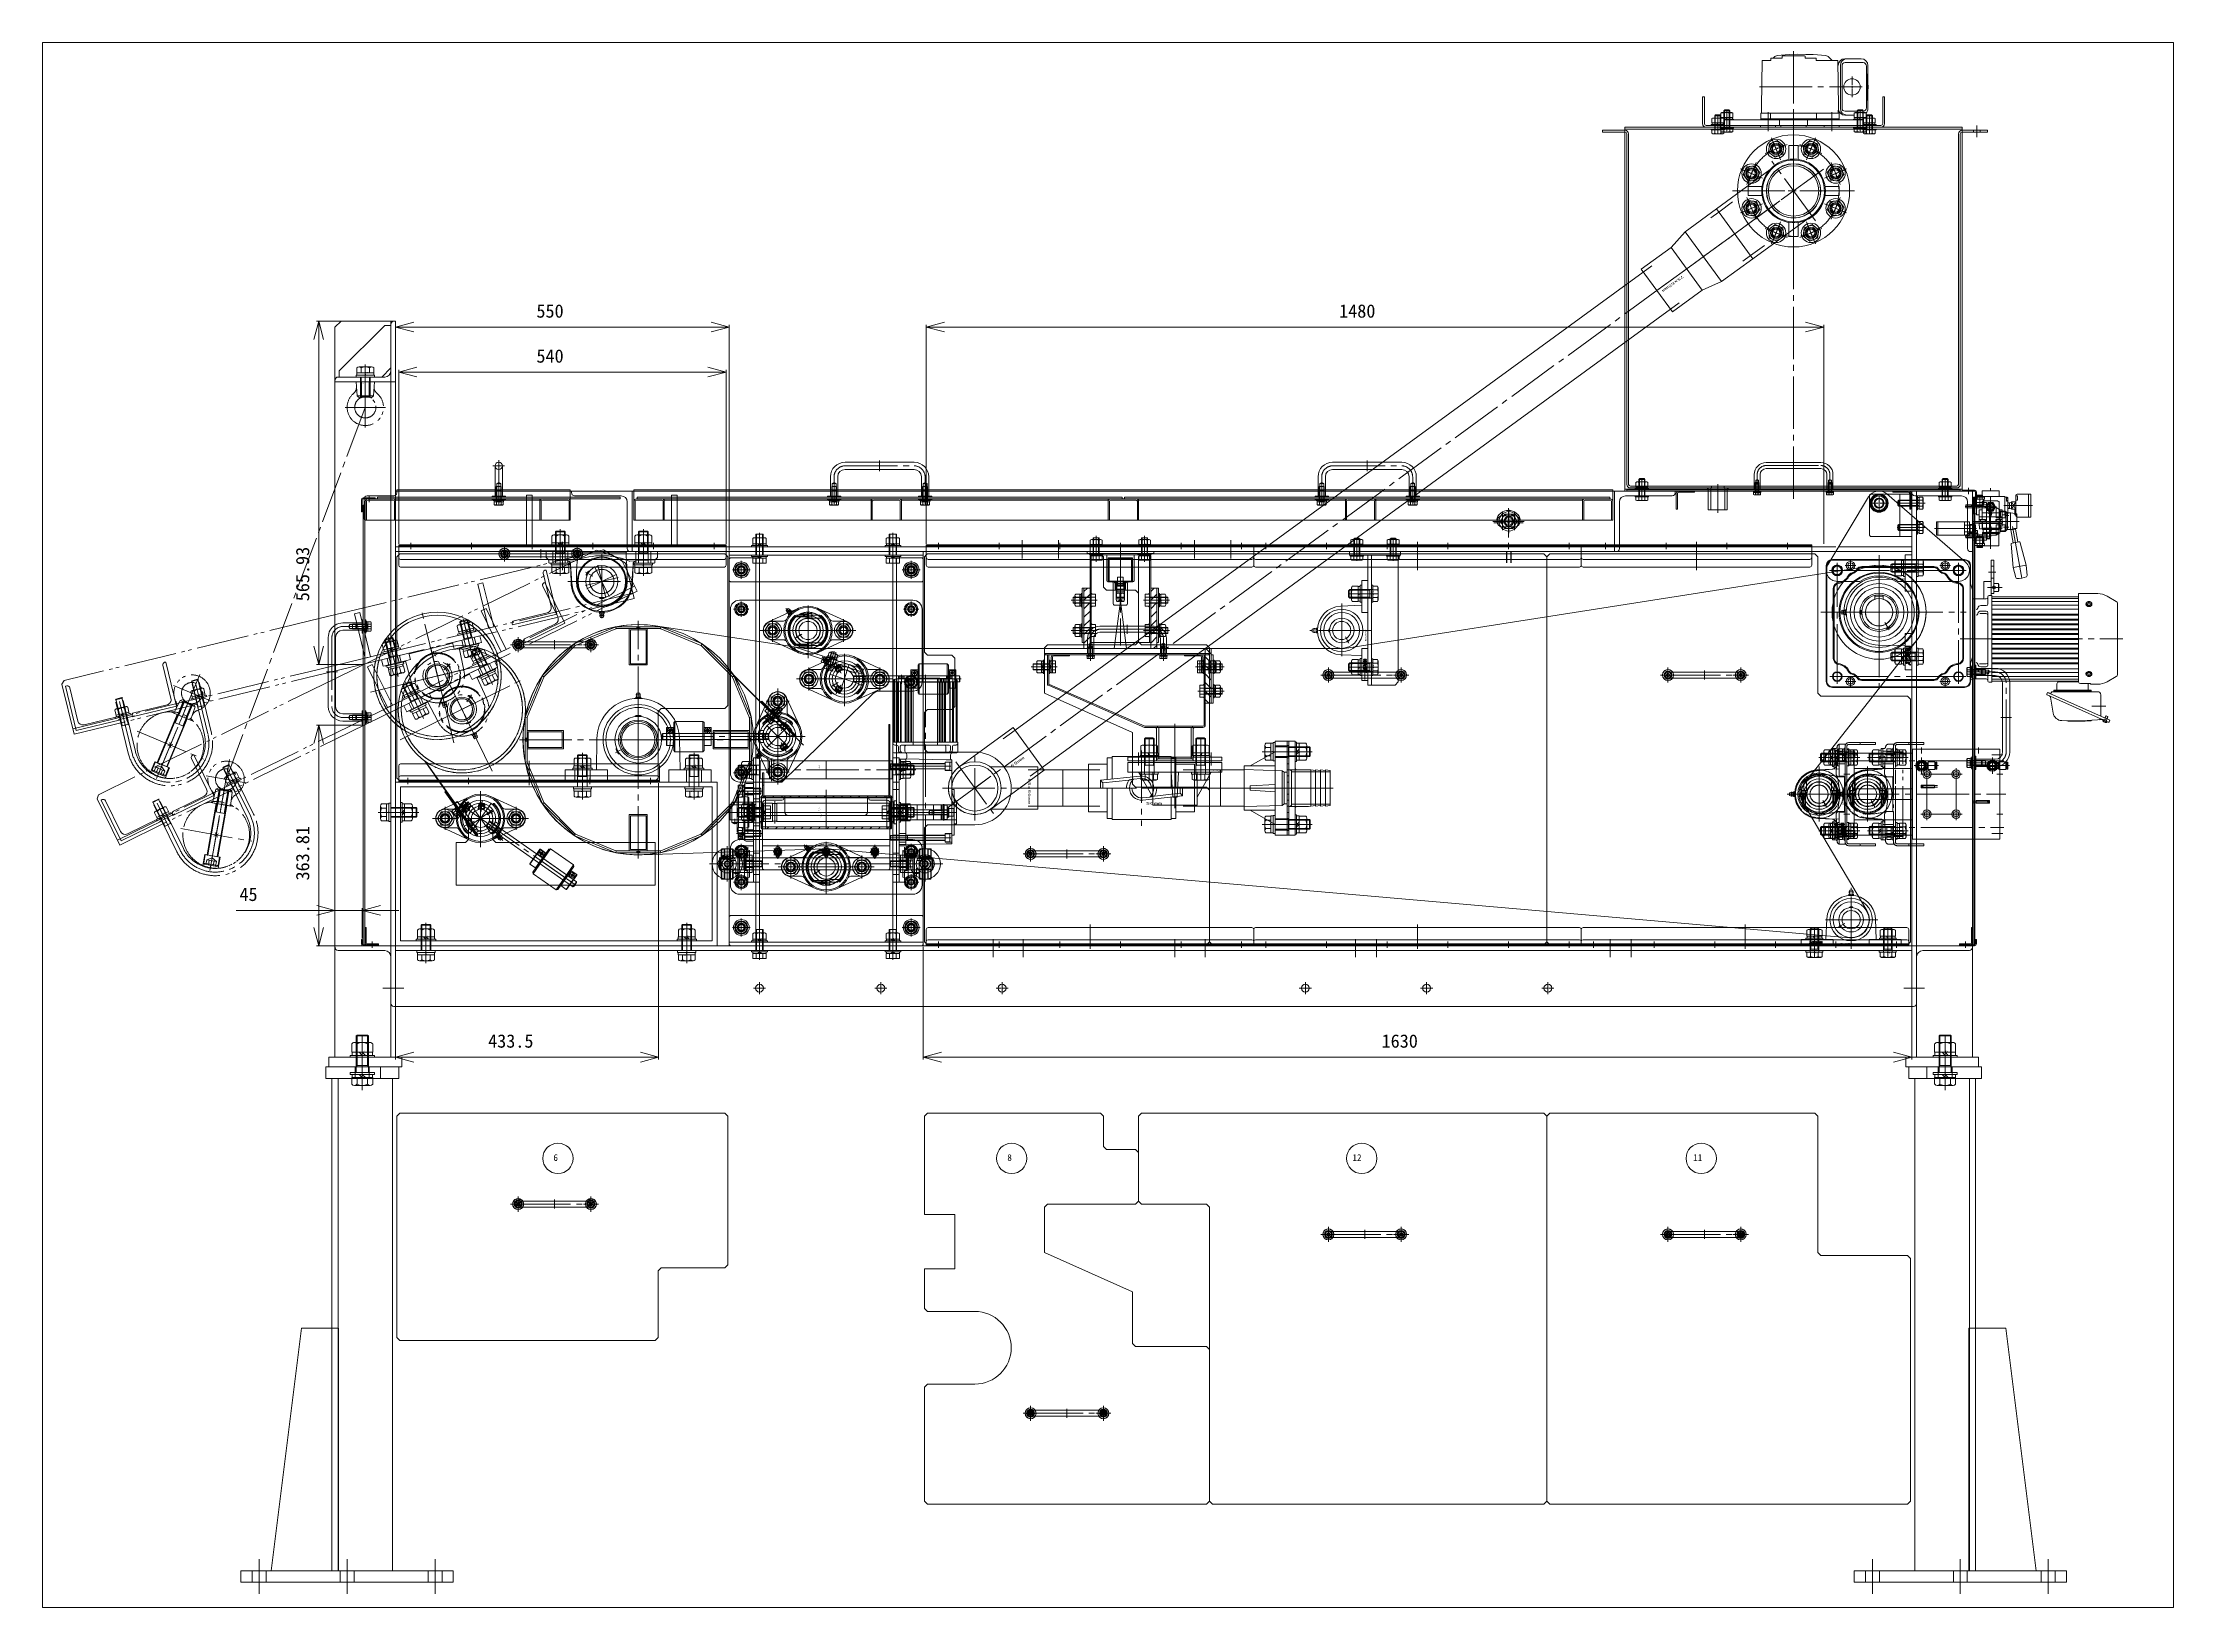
# Model space of a CAD drawing. Units: millimetres at full size. Extents: x -32787 to 32787, y -11878 to 14562.
# Drawn here: x -17471 to -13957, y 5497 to 8078 of the extents above; entities that cross this region are included whole.
import ezdxf
from ezdxf.enums import TextEntityAlignment as Align

# ---------------------------------------------------------------- set-up
doc = ezdxf.new("R2010")
doc.units = ezdxf.units.MM
doc.header["$LTSCALE"] = 9.6
doc.header["$PDMODE"] = 32
doc.header["$PDSIZE"] = 4.8
doc.linetypes.add('CHAIN2', pattern=[12, 9, -1, 1, -1])
doc.linetypes.add('DOUBLE_CHAIN2', pattern=[12.8, 9, -1, 0.6, -0.6, 0.6, -1])
for name, color, linetype, lineweight in [('0-2_0', 2, 'Continuous', 9), ('0-3_05_CENTER', 2, 'CHAIN2', 9), ('0-4_04_HIDDEN', 7, 'Continuous', 9), ('0-5_10_DRAFT', 1, 'Continuous', 9), ('0-6_01_NORMAL', 134, 'Continuous', 9), ('0-7_01_外形線', 134, 'Continuous', 9), ('0-8_04_中心線', 4, 'CHAIN2', 9), ('0-9_03_かくれ線', 5, 'Continuous', 9), ('0-A_06_PHANTOM', 2, 'DOUBLE_CHAIN2', 9), ('0-B_02_細線', 6, 'Continuous', 9), ('0-D_10_補助線', 1, 'Continuous', 9), ('0-E_08_DIM', 3, 'Continuous', 9), ('0-F_Defpoints', 134, 'Continuous', 9), ('1-2_07_寸法線', 3, 'Continuous', 9)]:
    doc.layers.add(name, color=color, linetype=linetype, lineweight=lineweight)
doc.styles.add('ＭＳ ゴシック', font='')
doc.styles.get('ＭＳ ゴシック').set_extended_font_data('MS Gothic')

# ---------------------------------------------------------------- blocks, each defined once
blk = doc.blocks.new('径違いソケット(TS-RS)-75mm×65mma_1_1_1')
at = {"layer": '0-2_0'}
for p, q in [((0, 51), (64, 51)), ((64, -51), (64, 51)), ((64, 51), (98, 43.5)), ((98, 43.5), (98, -43.5)), ((98, 43.5), (159, 43.5)), ((159, 43.5), (159, -43.5))]:
    blk.add_line(p, q, dxfattribs=at)
for points in [[(64, -51), (0, -51), (0, 51)], [(159, -43.5), (98, -43.5), (64, -51)]]:
    blk.add_lwpolyline(points, dxfattribs=at)
at = {"layer": '0-3_05_CENTER'}
blk.add_line((159, 0), (0, 0), dxfattribs=at)
at = {"layer": '0-5_10_DRAFT'}
for p, q in [((0, 44.5), (16.061, 44.5)), ((159, 38), (141.32, 38)), ((0, -44.5), (16.061, -44.5)), ((159, -38), (141.32, -38))]:
    blk.add_line(p, q, dxfattribs=at)
at = {"layer": '0-5_10_DRAFT', "style": 'ＭＳ ゴシック', "width": 2.05}
blk.add_text('75x65mm', height=4.399, dxfattribs=at).set_placement((109.272, 3.016), align=Align.BOTTOM_LEFT)
blk = doc.blocks.new('A$C73951639_1_1_1')
at = {"layer": '0-2_0', "color": 134}
for p, q in [((32, 30.25), (36, 30.05)), ((10, -30.25), (32, -30.25)), ((32, -30.25), (36, -30.05))]:
    blk.add_line(p, q, dxfattribs=at)
for points in [[(10, 77.5), (0, 77.5), (0, -77.5), (10, -77.5)], [(68, 28.95), (60, 30.05), (60, -30.05), (68, -28.95)]]:
    blk.add_lwpolyline(points, close=True, dxfattribs=at)
at = {"layer": '0-2_0', "color": 3}
for points in [[(4, 30.25), (2, 30.25), (4, 28.25)], [(10, 30.25), (12, 30.25), (10, 32.25)], [(4, -30.25), (2, -30.25), (4, -28.25)], [(10, -30.25), (12, -30.25), (10, -32.25)]]:
    blk.add_lwpolyline(points, close=True, dxfattribs=at)
at = {"layer": '0-2_0', "color": 134}
for points in [[(10, -30.25), (10, 30.25), (32, 30.25)], [(44, 28.95), (36, 30.05), (36, -30.05), (44, -28.95)], [(52, 28.95), (44, 30.05), (44, -30.05), (52, -28.95)], [(60, 28.95), (52, 30.05), (52, -30.05), (60, -28.95)]]:
    blk.add_lwpolyline(points, dxfattribs=at)
at = {"layer": '0-3_05_CENTER'}
for p, q in [((-8.048, 60), (18.042, 60)), ((0, 0), (72.72, 0)), ((68, 0), (10, 0)), ((-8.048, -60), (18.042, -60))]:
    blk.add_line(p, q, dxfattribs=at)
at = {"layer": '0-4_04_HIDDEN'}
for p, q in [((10, 30.25), (0, 30.25)), ((4, -30.25), (4, 30.25)), ((4, 26.75), (68, 26.75)), ((10, -30.25), (0, -30.25)), ((4, -26.75), (68, -26.75))]:
    blk.add_line(p, q, dxfattribs=at)
blk = doc.blocks.new('A$C4CA70B29_1_1_1')
at = {"layer": '0-2_0', "color": 3}
for p, q in [((-3, 70), (0, 70)), ((-3, 60), (0, 60)), ((-3, 50), (0, 50)), ((-3, 40), (0, 40)), ((-3, 30), (0, 30)), ((-3, 20), (0, 20)), ((-3, 10), (0, 10)), ((-3, 0), (0, 0)), ((-3, -10), (0, -10)), ((-3, -20), (0, -20)), ((-3, -30), (0, -30)), ((-3, -40), (0, -40)), ((-3, -50), (0, -50)), ((-3, -60), (0, -60)), ((-3, -70), (0, -70))]:
    blk.add_line(p, q, dxfattribs=at)
blk.add_lwpolyline([(0, 77.5), (-3, 77.5), (-3, -77.5), (0, -77.5)], close=True, dxfattribs=at)
blk = doc.blocks.new('M16Nza_1_1_1')
at = {"layer": '0-2_0', "color": 134}
for p, q in [((-13.85, 17.744), (-13.85, 6.6)), ((-10.387, 19.6), (10.387, 19.6)), ((-6.925, 6.6), (-6.925, 17.744)), ((-4, 6.6), (0, 2.6)), ((0, 6.6), (4, 2.6)), ((6.925, 17.744), (6.925, 6.6)), ((13.85, 6.6), (13.85, 17.744)), ((14, 6.6), (14, 2.6))]:
    blk.add_line(p, q, dxfattribs=at)
at = {"layer": '0-2_0', "color": 134, "linetype": 'CHAIN2'}
blk.add_line((0, 0), (0, 19.6), dxfattribs=at)
at = {"layer": '0-2_0', "color": 134}
blk.add_lwpolyline([(-16, 2.6), (16, 2.6), (16, 0), (-16, 0)], close=True, dxfattribs=at)
blk.add_lwpolyline([(-14, 2.6), (-14, 6.6), (14, 6.6)], dxfattribs=at)
for centre, radius, start, end in [((-10.387, 15.442), 4.158, 33.626, 146.374), ((0, 5.75), 13.85, 60, 120), ((10.387, 15.442), 4.158, 33.626, 146.374)]:
    blk.add_arc(centre, radius, start, end, dxfattribs=at)
at = {"layer": '0-5_10_DRAFT', "style": 'ＭＳ ゴシック', "width": 0.6}
blk.add_text('Ｍ１６', height=1.257, dxfattribs=at).set_placement((0.41, 6.782), align=Align.BOTTOM_LEFT)
blk = doc.blocks.new('A$C598F6B99_1_1')
at = {"layer": '0-2_0', "color": 134}
for p, q in [((-15, 0), (-15, 3)), ((-15, 3), (15, 3)), ((-15, 0), (15, 0)), ((-14, 3), (-14, 7)), ((-14, 7), (14, 7)), ((-13.85, 15.144), (-13.85, 7)), ((-10.387, 17), (10.387, 17)), ((-8, 0), (-8, -56.918)), ((-6.925, 7), (-6.925, 15.144)), ((0.728, 3), (-0.728, 7)), ((6.925, 15.144), (6.925, 7)), ((8, 0), (8, -56.918)), ((13.85, 7), (13.85, 15.144)), ((14, 7), (14, 3)), ((15, 3), (15, 0)), ((8, -22), (-8, -22)), ((-6.917, -22), (-6.917, -58)), ((6.918, -22), (6.918, -58))]:
    blk.add_line(p, q, dxfattribs=at)
at = {"layer": '0-2_0', "color": 134, "linetype": 'CHAIN2'}
blk.add_line((0, 20.915), (0, -61), dxfattribs=at)
at = {"layer": '0-2_0', "color": 134}
for points in [[(8, -56.918), (-8, -56.918), (-6.918, -58)], [(8, -56.918), (6.918, -58), (-6.917, -58)]]:
    blk.add_lwpolyline(points, dxfattribs=at)
for centre, radius, start, end in [((-10.387, 12.842), 4.158, 33.626, 146.374), ((0, 3.15), 13.85, 60, 120), ((10.387, 12.842), 4.158, 33.626, 146.374)]:
    blk.add_arc(centre, radius, start, end, dxfattribs=at)
at = {"layer": '0-5_10_DRAFT', "style": 'ＭＳ ゴシック', "width": 1.5}
blk.add_text('M16x65', height=0.7331, dxfattribs=at).set_placement((0.41, 7.482), align=Align.BOTTOM_LEFT)
blk = doc.blocks.new('TSフランジ-JIS10K-50mmb_1')
at = {"layer": '0-2_0'}
for p, q in [((-36.5, 71), (36.5, 71)), ((-36.5, 20), (-36.5, 71)), ((36.5, 71), (36.5, 20)), ((-60, 20), (-36.5, 60.703)), ((-6, 20), (-3.5, 60.703)), ((3.5, 60.703), (-3.5, 60.703)), ((6, 20), (3.5, 60.703)), ((60, 20), (36.5, 60.703)), ((77.5, 20), (-77.5, 20)), ((-77.5, 20), (-77.5, 0)), ((-77.5, 0), (77.5, 0)), ((-69.5, 0), (-69.5, 20)), ((-50.5, 0), (-50.5, 20)), ((50.5, 0), (50.5, 20)), ((69.5, 0), (69.5, 20)), ((77.5, 0), (77.5, 20))]:
    blk.add_line(p, q, dxfattribs=at)
at = {"layer": '0-2_0', "linetype": 'CHAIN2'}
for p, q in [((0, 0), (0, 71)), ((-60, -5.645), (-60, 25.277)), ((60, -5.645), (60, 25.277))]:
    blk.add_line(p, q, dxfattribs=at)
at = {"layer": '0-5_10_DRAFT'}
for p, q in [((-26, 5), (-26, 0)), ((26, 5), (26, 0))]:
    blk.add_line(p, q, dxfattribs=at)
for points in [[(-30.4, 71), (-28.697, 8), (28.697, 8)], [(30.4, 71), (28.697, 8), (26, 5)], [(-28.697, 8), (-26, 5), (26, 5)]]:
    blk.add_lwpolyline(points, dxfattribs=at)
blk = doc.blocks.new('A$C3D25287D_1_1_1')
at = {"layer": '0-2_0', "color": 134}
for p, q in [((0, 30), (81.5, 30)), ((0, -30), (81.5, -30))]:
    blk.add_line(p, q, dxfattribs=at)
at = {"layer": '0-3_05_CENTER'}
blk.add_line((0, 0), (136.5, 0), dxfattribs=at)
at = {"layer": '0-2_0'}
for name, p, rotation in [('TSフランジ-JIS10K-50mmb_1', (152.5, 0), 90), ('A$C598F6B99_1_1', (132.5, 60), 90), ('M16Nza_1_1_1', (165.5, 60), 270), ('A$C598F6B99_1_1', (132.5, -60), 90), ('M16Nza_1_1_1', (165.5, -60), 270)]:
    blk.add_blockref(name, p, dxfattribs=dict(at, rotation=rotation))
for name in ['A$C73951639_1_1_1', 'A$C4CA70B29_1_1_1']:
    blk.add_blockref(name, (155.5, 0), dxfattribs=at)
blk = doc.blocks.new('径違いチーズ(TS-T)-65mm×50mmc_1_1_1')
at = {"layer": '0-3_05_CENTER'}
for p, q in [((0, -53.5), (0, 104)), ((53.5, 0), (-53.5, 0))]:
    blk.add_line(p, q, dxfattribs=at)
at = {"layer": '0-4_04_HIDDEN', "color": 2}
for p, q in [((-35, 104), (-35, 25.831)), ((35, 104), (-35, 104)), ((35, 25.831), (35, 104))]:
    blk.add_line(p, q, dxfattribs=at)
for radius in [43.5, 38]:
    blk.add_circle((0, 0), radius, dxfattribs=at)
at = {"layer": '0-5_10_DRAFT'}
for p, q in [((-30, 104), (-30, 87.772)), ((30, 104), (30, 87.772))]:
    blk.add_line(p, q, dxfattribs=at)
at = {"layer": '0-5_10_DRAFT', "style": 'ＭＳ ゴシック', "width": 2.05}
blk.add_text('65x50mm', height=4.399, dxfattribs=at).set_placement((-16.148, 86.384), align=Align.BOTTOM_LEFT)
blk = doc.blocks.new('エルボ(TS-L)-65mmb_1_1_1')
at = {"layer": '0-2_0'}
for p, q in [((-110, 43.5), (0, 43.5)), ((0, 43.5), (0, -43.5)), ((0, -43.5), (-110, -43.5))]:
    blk.add_line(p, q, dxfattribs=at)
blk.add_arc((-110, 0), 43.5, 90, 270, dxfattribs=at)
at = {"layer": '0-3_05_CENTER'}
for p, q in [((-110, 53.5), (-110, -53.5)), ((-163.5, 0), (0, 0))]:
    blk.add_line(p, q, dxfattribs=at)
at = {"layer": '0-5_10_DRAFT'}
for p, q in [((0, 38), (-24.628, 38)), ((0, -38), (-24.628, -38))]:
    blk.add_line(p, q, dxfattribs=at)
at = {"layer": '0-5_10_DRAFT', "style": 'ＭＳ ゴシック', "width": 2.2}
blk.add_text('65mm', height=4.399, dxfattribs=at).set_placement((-41.026, -10.009), align=Align.BOTTOM_LEFT)
blk = doc.blocks.new('コンパクトボールバルブ27型-ソケット形-50mmb_1_1_1')
at = {"layer": '0-2_0'}
for p, q in [((-87.5, -39.25), (-87.5, 39.25)), ((-56.5, 39.25), (-87.5, 39.25)), ((-56.5, 14.159), (-56.5, 50)), ((-48.5, 50), (-56.5, 50)), ((48.5, 52), (-48.5, 52)), ((-48.5, 15.002), (-48.5, 52)), ((48.5, 0), (48.5, 52)), ((48.5, 50), (56.5, 50)), ((56.5, 0), (56.5, 50)), ((56.5, 39.25), (87.5, 39.25)), ((87.5, -39.25), (87.5, 39.25)), ((-67.5, 13), (-2.095, 19.89)), ((-67.5, 0), (-67.5, 13)), ((-67.5, 13), (-63.682, 8.626)), ((-67.5, 0), (-16.069, 0)), ((-21.299, 13.091), (-63.682, 8.626)), ((-63.682, 0), (-63.682, 8.626)), ((-56.5, -50), (-56.5, 0)), ((-48.5, -52), (-48.5, 0)), ((-1.683, 15.981), (-13.525, 14.733)), ((67.5, 0), (16.069, 0)), ((63.682, -8.626), (63.682, 0)), ((67.5, 0), (67.5, -13)), ((1.683, -15.981), (13.525, -14.733)), ((67.5, -13), (2.095, -19.89)), ((21.299, -13.091), (63.682, -8.626)), ((48.5, -52), (48.5, -15.002)), ((56.5, -50), (56.5, -14.159)), ((63.682, -8.626), (67.5, -13)), ((-56.5, -39.25), (-87.5, -39.25)), ((-48.5, -50), (-56.5, -50)), ((48.5, -52), (-48.5, -52)), ((48.5, -50), (56.5, -50)), ((56.5, -39.25), (87.5, -39.25))]:
    blk.add_line(p, q, dxfattribs=at)
for points in [[(-13.525, 14.733), (-13.769, 14.686), (-14.013, 14.638), (-14.256, 14.59), (-14.5, 14.542), (-14.744, 14.494), (-14.987, 14.445), (-15.23, 14.396), (-15.474, 14.346), (-15.717, 14.297), (-15.96, 14.247), (-16.203, 14.197), (-16.446, 14.146), (-16.69, 14.096), (-16.933, 14.045), (-17.176, 13.994), (-17.418, 13.942), (-17.661, 13.891), (-17.904, 13.839), (-18.147, 13.787), (-18.39, 13.734), (-18.632, 13.682), (-18.875, 13.629), (-19.117, 13.576), (-19.36, 13.523), (-19.602, 13.47), (-19.845, 13.416), (-20.087, 13.362), (-20.33, 13.308), (-20.572, 13.254), (-20.814, 13.2), (-21.056, 13.145), (-21.299, 13.091)], [(13.525, -14.733), (13.769, -14.686), (14.013, -14.638), (14.256, -14.59), (14.5, -14.542), (14.744, -14.494), (14.987, -14.445), (15.23, -14.396), (15.474, -14.346), (15.717, -14.297), (15.96, -14.247), (16.203, -14.197), (16.446, -14.146), (16.69, -14.096), (16.933, -14.045), (17.176, -13.994), (17.418, -13.942), (17.661, -13.891), (17.904, -13.839), (18.147, -13.787), (18.39, -13.734), (18.632, -13.682), (18.875, -13.629), (19.117, -13.576), (19.36, -13.523), (19.602, -13.47), (19.845, -13.416), (20.087, -13.362), (20.33, -13.308), (20.572, -13.254), (20.814, -13.2), (21.056, -13.145), (21.299, -13.091)]]:
    blk.add_lwpolyline(points, dxfattribs=at)
for radius, start, end in [(25, 148.42404, 180), (20, 132.55288, 180), (20, 180, 276.01354), (16.069, 180, 276.01354), (20, 0, 96.01354), (16.069, 0, 96.01354), (20, 312.55288, 0), (25, 328.42404, 0)]:
    blk.add_arc((0, 0), radius, start, end, dxfattribs=at)
at = {"layer": '0-3_05_CENTER'}
for p, q in [((0, 62), (0, -62)), ((87.5, 0), (-87.5, 0))]:
    blk.add_line(p, q, dxfattribs=at)
at = {"layer": '0-5_10_DRAFT'}
for p, q in [((-87.5, 30), (-68.631, 30)), ((87.5, 30), (68.631, 30)), ((-87.5, -30), (-68.631, -30)), ((87.5, -30), (68.631, -30))]:
    blk.add_line(p, q, dxfattribs=at)
at = {"layer": '0-5_10_DRAFT', "style": 'ＭＳ ゴシック', "width": 2.2}
blk.add_text('50mm', height=4.399, dxfattribs=at).set_placement((7.168, -28.76), align=Align.BOTTOM_LEFT)
blk = doc.blocks.new('エルボ(TS-L)-75mmb_1')
at = {"layer": '0-2_0'}
for p, q in [((-120, 51), (0, 51)), ((0, 51), (0, -51)), ((0, -51), (-120, -51))]:
    blk.add_line(p, q, dxfattribs=at)
blk.add_arc((-120, 0), 51, 90, 270, dxfattribs=at)
at = {"layer": '0-3_05_CENTER'}
for p, q in [((-120, 61), (-120, -61)), ((-181, 0), (10, 0))]:
    blk.add_line(p, q, dxfattribs=at)
at = {"layer": '0-5_10_DRAFT'}
for p, q in [((0, 44.5), (-28.005, 44.5)), ((0, -44.5), (-28.005, -44.5))]:
    blk.add_line(p, q, dxfattribs=at)
blk.add_circle((-120, 0), 44.8, dxfattribs=at)
blk.add_arc((-120, 0), 51, 270, 90, dxfattribs=at)
blk = doc.blocks.new('U252')
at = {"layer": '0-2_0', "linetype": 'CHAIN2'}
blk.add_line((-5.549, 13.396), (5.549, -13.396), dxfattribs=at)
at = {"layer": '0-2_0'}
blk.add_circle((0, 0), 9.5, dxfattribs=at)
blk = doc.blocks.new('U251')
at = {"layer": '0-2_0'}
blk.add_blockref('U252', (661.898, 684.133), dxfattribs=at)
for p, rotation in [((719.301, 684.133), 315), ((621.309, 643.543), 45), ((759.891, 643.543), 270), ((759.891, 586.14), 225), ((621.309, 586.14), 90), ((661.898, 545.551), 135), ((719.301, 545.551), 180)]:
    blk.add_blockref('U252', p, dxfattribs=dict(at, rotation=rotation))
blk = doc.blocks.new('TSフランジ-JIS10K-80mma_1')
at = {"layer": '0-2_0'}
for p, q in [((-7.5, 51.962), (-7.5, 75)), ((-7.5, 75), (7.5, 75)), ((7.5, 75), (7.5, 51.962)), ((-75, 7.5), (-51.962, 7.5)), ((-75, -7.5), (-75, 7.5)), ((51.962, 7.5), (75, 7.5)), ((75, 7.5), (75, -7.5)), ((-51.962, -7.5), (-75, -7.5)), ((75, -7.5), (51.962, -7.5)), ((-7.5, -75), (-7.5, -51.962)), ((7.5, -51.962), (7.5, -75)), ((7.5, -75), (-7.5, -75))]:
    blk.add_line(p, q, dxfattribs=at)
at = {"layer": '0-2_0', "linetype": 'CHAIN2'}
for p, q in [((0, 96.857), (0, -96.857)), ((96.857, 0), (-96.857, 0))]:
    blk.add_line(p, q, dxfattribs=at)
at = {"layer": '0-2_0'}
for radius in [92.5, 52.5, 44.8]:
    blk.add_circle((0, 0), radius, dxfattribs=at)
at = {"layer": '0-2_0', "linetype": 'CHAIN2'}
blk.add_circle((0, 0), 75, dxfattribs=at)
at = {"layer": '0-2_0'}
blk.add_blockref('U251', (-690.6, -614.842), dxfattribs=at)
blk = doc.blocks.new('16b_1_1_1')
at = {"layer": '0-2_0', "color": 134, "linetype": 'CHAIN2'}
for p, q in [((-19.535, 0), (19.535, 0)), ((0, 19.535), (0, -19.535))]:
    blk.add_line(p, q, dxfattribs=at)
at = {"layer": '0-2_0', "color": 134}
for p, q in [((-6.925, 11.994), (-13.85, 0)), ((-13.85, 0), (-6.925, -11.994)), ((6.925, 11.994), (-6.925, 11.994)), ((13.85, 0), (6.925, 11.994)), ((6.925, -11.994), (13.85, 0)), ((-6.925, -11.994), (6.925, -11.994))]:
    blk.add_line(p, q, dxfattribs=at)
for radius in [16, 11.994, 8, 6.25]:
    blk.add_circle((0, 0), radius, dxfattribs=at)
at = {"layer": '0-5_10_DRAFT', "style": 'ＭＳ ゴシック', "width": 0.6}
blk.add_text('Ｍ１６', height=1.257, dxfattribs=at).set_placement((0.41, 0.182), align=Align.BOTTOM_LEFT)
blk = doc.blocks.new('U249')
at = {"layer": '0-2_0', "rotation": 337.5}
blk.add_blockref('16b_1_1_1', (0, 0), dxfattribs=at)
blk = doc.blocks.new('A$C18500DD8_1_1')
at = {"layer": '0-2_0', "color": 134}
for p, q in [((-817.783, 21.252), (-1853.532, -734.464)), ((-772.988, -40.143), (-1808.737, -795.859)), ((-1816, -800), (-1732.5, -800)), ((-1816, -860), (-1732.5, -860))]:
    blk.add_line(p, q, dxfattribs=at)
at = {"layer": '0-2_0'}
blk.add_lwpolyline([(-1891.339, -865), (-1816, -865), (-1816, -832.432)], dxfattribs=at)
at = {"layer": '0-3_05_CENTER'}
for p, q in [((-592.736, 138.411), (-1919.987, -830.01)), ((-1816, -830), (-1732.5, -830))]:
    blk.add_line(p, q, dxfattribs=at)
at = {"layer": '0-5_10_DRAFT'}
for p, q in [((-1775, -800), (-1775, -860)), ((-1515, -800), (-1515, -860))]:
    blk.add_line(p, q, dxfattribs=at)
at = {"layer": '0-2_0'}
for name, p in [('TSフランジ-JIS10K-80mma_1', (-570.004, 155.005)), ('U249', (-541.302, 224.296)), ('コンパクトボールバルブ27型-ソケット形-50mmb_1_1_1', (-1645, -830)), ('A$C3D25287D_1_1_1', (-1557.5, -830))]:
    blk.add_blockref(name, p, dxfattribs=at)
for name, p, rotation in [('U249', (-598.705, 224.296), 45), ('エルボ(TS-L)-75mmb_1', (-666.943, 84.275), 216.1154), ('U249', (-500.713, 183.706), 315), ('U249', (-639.295, 183.706), 90), ('U249', (-639.295, 126.304), 135), ('U249', (-500.713, 126.304), 270), ('径違いソケット(TS-RS)-75mm×65mma_1_1_1', (-666.943, 84.275), 216.11494), ('U249', (-598.705, 85.714), 180), ('U249', (-541.302, 85.714), 225), ('エルボ(TS-L)-65mmb_1_1_1', (-1831.135, -765.162), 36.11562)]:
    blk.add_blockref(name, p, dxfattribs=dict(at, rotation=rotation))
at = {"layer": '0-4_04_HIDDEN', "rotation": 270}
blk.add_blockref('径違いチーズ(TS-T)-65mm×50mmc_1_1_1', (-1920, -830), dxfattribs=at)
blk = doc.blocks.new('A$C30156163_1_1')
at = {"layer": '0-4_04_HIDDEN'}
for p, q in [((0, 0), (-40, 0)), ((-40, -2), (-40, 0)), ((0, 0), (0, -40)), ((-37, -5), (-9.5, -5)), ((-5, -9.5), (-5, -37)), ((-2, -40), (0, -40))]:
    blk.add_line(p, q, dxfattribs=at)
for centre, radius, start, end in [((-37, -2), 3, 180, 270), ((-9.5, -9.5), 4.5, 0, 90), ((-2, -37), 3, 180, 270)]:
    blk.add_arc(centre, radius, start, end, dxfattribs=at)
blk = doc.blocks.new('A$C72535635_1_1')
at = {"layer": '0-3_05_CENTER'}
blk.add_line((7.535, -5), (-12.599, -5), dxfattribs=at)
at = {"layer": '0-4_04_HIDDEN'}
blk.add_blockref('A$C30156163_1_1', (0, 20), dxfattribs=at)
blk = doc.blocks.new('A$C17C47B78_1_1')
at = {"layer": '0-3_05_CENTER'}
for p, q in [((-42.655, 0), (252.655, 0)), ((20, 18.439), (20, -18.439))]:
    blk.add_line(p, q, dxfattribs=at)
at = {"layer": '0-4_04_HIDDEN'}
for p, q in [((-40, 7), (-39, 8)), ((-40, 7), (-5, 7)), ((-40, 7), (-40, -7)), ((-39, 8), (0, 8)), ((-39, -8), (-39, 8)), ((-5, 8), (-5, -8)), ((-5, 7), (-4, 8)), ((1, 15), (0, 14)), ((0, 14), (0, -14)), ((1, 15), (16.5, 15)), ((1, 15), (1, -15)), ((16.5, -15), (16.5, 15)), ((23.5, 15), (209, 15)), ((23.5, -15), (23.5, 15)), ((209, 15), (209, -15)), ((209, 15), (210, 14)), ((210, 14), (210, -14)), ((249, 8), (210, 8)), ((215, 7), (214, 8)), ((215, 8), (215, -8)), ((250, 7), (215, 7)), ((249, -8), (249, 8)), ((250, 7), (249, 8)), ((250, 7), (250, -7)), ((-40, -7), (-5, -7)), ((-40, -7), (-39, -8)), ((-39, -8), (0, -8)), ((-5, -7), (-4, -8)), ((0, -14), (1, -15)), ((1, -15), (16.5, -15)), ((23.5, -15), (209, -15)), ((209, -15), (210, -14)), ((249, -8), (210, -8)), ((215, -7), (214, -8)), ((250, -7), (215, -7)), ((250, -7), (249, -8))]:
    blk.add_line(p, q, dxfattribs=at)
for centre, start_param, end_param in [((20, 15), 0, 3.14159265), ((20, -15), 3.14159265, 6.28318531)]:
    blk.add_ellipse(centre, major_axis=(-3.5, 0), ratio=0.118286, start_param=start_param, end_param=end_param, dxfattribs=at)
at = {"layer": '0-5_10_DRAFT'}
blk.add_line((105, 15), (105, -15), dxfattribs=at)
at = {"layer": '0-5_10_DRAFT', "style": 'ＭＳ ゴシック', "width": 0.55}
blk.add_text('①', height=4.399, dxfattribs=at).set_placement((91.751, 1.612), align=Align.BOTTOM_LEFT)
blk = doc.blocks.new('M12Nza_1_1_1')
at = {"layer": '0-2_0', "color": 134}
for p, q in [((-10.95, 5), (-10.95, 13.533)), ((10.95, 5), (-10.95, 5)), ((-10.75, 2), (-10.75, 5)), ((-8.213, 15), (8.212, 15)), ((-5.475, 5), (-5.475, 13.533)), ((0, 2), (-3, 5)), ((0, 5), (3, 2)), ((5.475, 5), (5.475, 13.533)), ((10.75, 5), (10.75, 2)), ((10.95, 13.533), (10.95, 5))]:
    blk.add_line(p, q, dxfattribs=at)
at = {"layer": '0-2_0', "color": 134, "linetype": 'CHAIN2'}
blk.add_line((0, 0), (0, 15), dxfattribs=at)
at = {"layer": '0-2_0', "color": 134}
blk.add_lwpolyline([(-13, 2), (13, 2), (13, 0), (-13, 0)], close=True, dxfattribs=at)
for centre, radius, start, end in [((-8.213, 11.712), 3.288, 33.626, 146.374), ((0, 4.05), 10.95, 60, 120), ((8.212, 11.712), 3.288, 33.626, 146.374)]:
    blk.add_arc(centre, radius, start, end, dxfattribs=at)
at = {"layer": '0-5_10_DRAFT', "style": 'ＭＳ ゴシック', "width": 1.8}
blk.add_text('M12', height=1.1, dxfattribs=at).set_placement((0.31, 5.093), align=Align.BOTTOM_LEFT)
blk = doc.blocks.new('A$C1819430B_1_1')
at = {"layer": '0-4_04_HIDDEN'}
for p, q in [((-13, 2), (13, 2)), ((-13, 2), (-13, 0)), ((-13, 0), (13, 0)), ((-10.97, 13), (10.97, 13)), ((-10.97, 5), (-10.97, 13)), ((-10.97, 5), (10.97, 5)), ((-10.75, 5), (-10.75, 2)), ((-6, -30), (-6, 0)), ((-5.485, 5), (-5.485, 13)), ((-5.053, -30), (-5.053, 0)), ((0, 2), (-3, 5)), ((0, 5), (3, 2)), ((5.053, -30), (5.053, 0)), ((5.485, 5), (5.485, 13)), ((6, -30), (6, 0)), ((10.75, 2), (10.75, 5)), ((10.97, 5), (10.97, 13)), ((13, 0), (13, 2)), ((-6, -30), (6, -30))]:
    blk.add_line(p, q, dxfattribs=at)
at = {"layer": '0-4_04_HIDDEN', "linetype": 'CHAIN2'}
blk.add_line((0, -32.108), (0, 15.276), dxfattribs=at)
at = {"layer": '0-5_10_DRAFT', "style": 'ＭＳ ゴシック', "width": 1.8}
blk.add_text('BT-M12x35L,SW,PW', height=0.2199, dxfattribs=at).set_placement((6.067, 12.658), align=Align.BOTTOM_LEFT)
blk = doc.blocks.new('A$C2BF61C6E_1_1')
at = {"layer": '0-2_0', "color": 134}
for p, q in [((-35, 7), (-34, 8)), ((-35, 7), (-5, 7)), ((-35, 7), (-35, -7)), ((-34, 8), (0, 8)), ((-34, -8), (-34, 8)), ((-5, 8), (-5, -8)), ((-5, 7), (-4, 8)), ((1, 15), (0, 14)), ((0, 14), (0, -14)), ((1, 15), (16.5, 15)), ((1, 15), (1, -15)), ((23.5, 15), (219, 15)), ((219, 15), (219, -15)), ((219, 15), (220, 14)), ((220, 14), (220, -14)), ((254, 8), (220, 8)), ((225, 7), (224, 8)), ((225, 8), (225, -8)), ((255, 7), (225, 7)), ((254, -8), (254, 8)), ((255, 7), (254, 8)), ((255, 7), (255, -7)), ((-35, -7), (-5, -7)), ((-35, -7), (-34, -8)), ((-34, -8), (0, -8)), ((-5, -7), (-4, -8)), ((0, -14), (1, -15)), ((1, -15), (16.5, -15)), ((23.5, -15), (219, -15)), ((219, -15), (220, -14)), ((254, -8), (220, -8)), ((225, -7), (224, -8)), ((255, -7), (225, -7)), ((255, -7), (254, -8))]:
    blk.add_line(p, q, dxfattribs=at)
for centre, start_param, end_param in [((20, 15), 0, 3.14159265), ((20, -15), 3.14159265, 6.28318531)]:
    blk.add_ellipse(centre, major_axis=(-3.5, 0), ratio=0.118286, start_param=start_param, end_param=end_param, dxfattribs=at)
at = {"layer": '0-3_05_CENTER'}
for p, q in [((-37.655, 0), (257.655, 0)), ((20, 18.439), (20, -18.439))]:
    blk.add_line(p, q, dxfattribs=at)
at = {"layer": '0-4_04_HIDDEN'}
for p, q in [((16.5, -15), (16.5, 15)), ((23.5, -15), (23.5, 15))]:
    blk.add_line(p, q, dxfattribs=at)
at = {"layer": '0-5_10_DRAFT'}
blk.add_line((110, 15), (110, -15), dxfattribs=at)
at = {"layer": '0-5_10_DRAFT', "style": 'ＭＳ ゴシック', "width": 0.55}
blk.add_text('②', height=4.399, dxfattribs=at).set_placement((96.751, 1.612), align=Align.BOTTOM_LEFT)
blk = doc.blocks.new('A$C5C7265D6_1_1')
at = {"layer": '0-2_0', "color": 134}
for p, q in [((-2, -101), (-2, 101)), ((0, 68), (0, 101)), ((0, -101), (0, -68)), ((-40, -103), (-4, -103)), ((-40, -103), (-40, -105)), ((-4, -105), (-40, -105)), ((-20, -103), (-20, -105))]:
    blk.add_line(p, q, dxfattribs=at)
blk.add_lwpolyline([(-4, 103), (-120, 103), (-120, 105), (-4, 105)], dxfattribs=at)
for centre, radius, start, end in [((-4, 101), 4, 0, 90), ((-4, 101), 2, 0, 90), ((-4, -101), 4, 270, 0), ((-4, -101), 2, 270, 0)]:
    blk.add_arc(centre, radius, start, end, dxfattribs=at)
at = {"layer": '0-3_05_CENTER'}
blk.add_line((40, 0), (-12, 0), dxfattribs=at)
at = {"layer": '0-4_04_HIDDEN'}
for p, q in [((-2, 68), (25, 68)), ((0, -68), (0, 68)), ((30, 63), (30, -63)), ((25, -68), (-2, -68))]:
    blk.add_line(p, q, dxfattribs=at)
for centre, start, end in [((25, 63), 0, 90), ((25, -63), 270, 0)]:
    blk.add_arc(centre, 5, start, end, dxfattribs=at)
blk = doc.blocks.new('A$C3C4F31BA_1_1')
at = {"layer": '0-2_0', "color": 134}
for p, q in [((-189.5, 12.5), (-190.5, 11.5)), ((-190.5, 11.5), (-190.5, -11.5)), ((-190.5, 4), (-134.5, 4)), ((-189.5, 12.5), (-112, 12.5)), ((-189.5, 4), (-189.5, 12.5)), ((-111, -17.5), (-111, 17.5)), ((-106.5, 27), (-106.5, -27)), ((106.5, 27), (106.5, -27)), ((107.5, 17.5), (119.5, 17.5)), ((119.5, 17.5), (120.5, 16.5)), ((120.5, 16.5), (120.5, -16.5)), ((158.5, 12.5), (120.5, 12.5)), ((158.5, 12.5), (158.5, -12.5)), ((158.5, 12.5), (159.5, 11.5)), ((159.5, 11.5), (159.5, -11.5)), ((-190.5, -4), (-134.5, -4)), ((-190.5, -11.5), (-189.5, -12.5)), ((-189.5, -4), (-189.5, -12.5)), ((-189.5, -12.5), (-112, -12.5)), ((119.5, -17.5), (107.5, -17.5)), ((158.5, -12.5), (120.5, -12.5)), ((159.5, -11.5), (158.5, -12.5))]:
    blk.add_line(p, q, dxfattribs=at)
at = {"layer": '0-2_0', "color": 3}
for p, q in [((-103.279, 24), (-100.279, 27)), ((-89.137, 24), (-86.137, 27)), ((-74.995, 24), (-71.995, 27)), ((-60.853, 24), (-57.853, 27)), ((-46.711, 24), (-43.711, 27)), ((-32.569, 24), (-29.569, 27)), ((-18.426, 24), (-15.426, 27)), ((-4.284, 24), (-1.284, 27)), ((9.858, 24), (12.858, 27)), ((24, 24), (27, 27)), ((38.142, 24), (41.142, 27)), ((52.284, 24), (55.284, 27)), ((66.426, 24), (69.426, 27)), ((80.569, 24), (83.569, 27)), ((94.711, 24), (97.711, 27)), ((-97.711, -27), (-94.711, -24)), ((-83.569, -27), (-80.569, -24)), ((-69.426, -27), (-66.426, -24)), ((-55.284, -27), (-52.284, -24)), ((-41.142, -27), (-38.142, -24)), ((-27, -27), (-24, -24)), ((-12.858, -27), (-9.858, -24)), ((1.284, -27), (4.284, -24)), ((15.426, -27), (18.426, -24)), ((29.569, -27), (32.569, -24)), ((43.711, -27), (46.711, -24)), ((57.853, -27), (60.853, -24)), ((71.995, -27), (74.995, -24)), ((86.137, -27), (89.137, -24)), ((100.279, -27), (103.279, -24))]:
    blk.add_line(p, q, dxfattribs=at)
at = {"layer": '0-2_0', "color": 134}
for points in [[(-107.5, 17.5), (-111, 17.5), (-112, 16.5), (-112, -16.5), (-111, -17.5), (-107.5, -17.5)], [(120.5, -16.5), (119.5, -17.5), (119.5, 17.5)]]:
    blk.add_lwpolyline(points, dxfattribs=at)
blk.add_lwpolyline([(-106.5, -27), (106.5, -27), (107.5, -26), (107.5, 26), (106.5, 27), (-106.5, 27), (-107.5, 26), (-107.5, -26)], close=True, dxfattribs=at)
blk.add_arc((-134.5, 0), 4, 270, 90, dxfattribs=at)
at = {"layer": '0-3_05_CENTER'}
blk.add_line((-194.756, 0), (164.5, 0), dxfattribs=at)
at = {"layer": '0-4_04_HIDDEN'}
for p, q in [((-107.5, 24), (107.5, 24)), ((-107.5, -24), (107.5, -24))]:
    blk.add_line(p, q, dxfattribs=at)
for points in [[(-190.5, -4), (-174.5, -4), (-174.5, 4), (-190.5, 4)], [(-190.5, -3.25), (-170.5, -3.25), (-170.5, 3.25), (-190.5, 3.25)], [(-170.5, -3.25), (-168.624, 0), (-170.5, 3.25)]]:
    blk.add_lwpolyline(points, dxfattribs=at)
at = {"layer": '0-5_10_DRAFT'}
blk.add_line((0, 27), (0, -27), dxfattribs=at)
at = {"layer": '0-5_10_DRAFT', "style": 'ＭＳ ゴシック', "width": 0.55}
blk.add_text('④', height=4.399, dxfattribs=at).set_placement((7.272, 1.612), align=Align.BOTTOM_LEFT)
blk = doc.blocks.new('MUCAFL204Jc_1_1')
at = {"layer": '0-2_0'}
for p, q in [((-33.3, 14.5), (-33.3, -14.5)), ((-33.3, 10), (-2.3, 10)), ((-25.8, 15.5), (-31.8, 15.5)), ((-31.25, 14.5), (-31.25, 15.818)), ((-26.666, 16), (-30.934, 16)), ((-26.35, 14.5), (-26.35, 15.818)), ((-25.5, 28.055), (-25.5, -28.055)), ((-24.056, 29.553), (-12, 30)), ((-12, 11.5), (-12, -11.5)), ((-9, 11.5), (-12, 11.5)), ((-12, 6), (0, 6)), ((-9, 10.483), (-9, 27.348)), ((-2.3, 14.5), (-2.3, -14.5)), ((-33.3, -10), (-2.3, -10)), ((-24.056, -29.553), (-12, -30)), ((-12, -6), (0, -6)), ((-9, -11.5), (-12, -11.5)), ((-12, -30), (0, -30)), ((-9, -10.483), (-9, -27.348))]:
    blk.add_line(p, q, dxfattribs=at)
at = {"layer": '0-2_0', "linetype": 'CHAIN2'}
blk.add_line((-28.8, 19), (-28.8, 7), dxfattribs=at)
at = {"layer": '0-2_0'}
for points in [[(-33.3, 14.5), (-25.5, 14.5), (-2.3, 14.5)], [(-31.8, 14.5), (-31.8, 15.5), (-30.934, 16)], [(-25.8, 14.5), (-25.8, 15.5), (-26.666, 16)], [(-12, 30), (0, 30), (0, -30)], [(-33.3, -14.5), (-25.5, -14.5), (-2.3, -14.5)]]:
    blk.add_lwpolyline(points, dxfattribs=at)
for centre, start, end in [((-24, 28.055), 92.1211, 180), ((-24, -28.055), 180, 267.8789)]:
    blk.add_arc(centre, 1.5, start, end, dxfattribs=at)
at = {"layer": '0-5_10_DRAFT'}
for p, q in [((-33.3, 0), (0, 0)), ((-23.5, 21.909), (-23.5, -21.909)), ((-15, 23.5), (-15, -23.5)), ((-6.5, 21.909), (-6.5, -21.909))]:
    blk.add_line(p, q, dxfattribs=at)
for start, end in [(68.79523, 111.20477), (248.79523, 291.20477)]:
    blk.add_arc((-15, 0), 23.5, start, end, dxfattribs=at)
blk = doc.blocks.new('A$C7E374867_2_1')
at = {"layer": '0-2_0', "color": 134}
for p, q in [((-11, 1.5), (11, 1.5)), ((-11, 1.5), (-11, 0)), ((-11, 0), (11, 0)), ((-9.815, 11), (9.815, 11)), ((-9.815, 4), (-9.815, 11)), ((9.815, 4), (-9.815, 4)), ((-9.25, 4), (-9.25, 1.5)), ((-5, -26), (-5, 0)), ((-4.908, 4), (-4.908, 11)), ((-4.188, -26), (-4.188, 0)), ((0, 1.5), (-2.5, 4)), ((0, 4), (2.5, 1.5)), ((4.188, -26), (4.188, 0)), ((4.907, 4), (4.907, 11)), ((5, -26), (5, 0)), ((9.25, 1.5), (9.25, 4)), ((9.815, 4), (9.815, 11)), ((11, 0), (11, 1.5)), ((-5, -26), (5, -26))]:
    blk.add_line(p, q, dxfattribs=at)
at = {"layer": '0-2_0', "color": 134, "linetype": 'CHAIN2'}
blk.add_line((0, -29), (0, 14), dxfattribs=at)
at = {"layer": '0-5_10_DRAFT', "style": 'ＭＳ ゴシック', "width": 1.8}
blk.add_text('BT-M10x30L,SW,PW', height=0.2199, dxfattribs=at).set_placement((5.052, 10.658), align=Align.BOTTOM_LEFT)
blk = doc.blocks.new('A$C57F27D4C_1_1')
at = {"layer": '0-3_05_CENTER'}
for p, q in [((-181, 0), (181, 0)), ((-74.157, 20), (-85.843, 20)), ((-80, 14.157), (-80, 25.843)), ((5.843, 20), (-5.843, 20)), ((0, 14.157), (0, 25.843)), ((85.843, 20), (74.157, 20)), ((80, 14.157), (80, 25.843))]:
    blk.add_line(p, q, dxfattribs=at)
at = {"layer": '0-4_04_HIDDEN'}
for p, q in [((-175, 10), (-105, 10)), ((175, 10), (175, -10))]:
    blk.add_line(p, q, dxfattribs=at)
blk.add_lwpolyline([(-105, 10), (105, 10), (175, 10), (176, 9), (176, -9), (175, -10), (-175, -10), (-176, -9), (-176, 9), (-175, 10), (-175, -10)], dxfattribs=at)
blk.add_lwpolyline([(-104, -10), (104, -10), (105, -9), (105, 29), (104, 30), (-104, 30), (-105, 29), (-105, -9)], close=True, dxfattribs=at)
for centre in [(-80, 20), (0, 20), (80, 20)]:
    blk.add_circle(centre, 3.5, dxfattribs=at)
at = {"layer": '0-5_10_DRAFT'}
blk.add_line((0, -10), (0, 30), dxfattribs=at)
at = {"layer": '0-5_10_DRAFT', "style": 'ＭＳ ゴシック', "width": 0.55}
blk.add_text('③', height=4.399, dxfattribs=at).set_placement((-13.249, 1.612), align=Align.BOTTOM_LEFT)
blk = doc.blocks.new('A$C1CDC73D4_1_1')
at = {"layer": '0-2_0', "color": 3}
blk.add_line((105, 80), (-105, 80), dxfattribs=at)
at = {"layer": '0-2_0', "color": 134}
for p, q in [((-83.5, 25), (-83.5, 15)), ((-76.5, 15), (-76.5, 25)), ((-3.5, 25), (-3.5, 15)), ((3.5, 15), (3.5, 25)), ((76.5, 25), (76.5, 15)), ((83.5, 15), (83.5, 25))]:
    blk.add_line(p, q, dxfattribs=at)
blk.add_lwpolyline([(-105, -8), (-105, 83), (-103, 85), (103, 85), (105, 83), (105, -8), (103, -10), (-103, -10)], close=True, dxfattribs=at)
for centre, start, end in [((-80, 25), 0, 180), ((-80, 15), 180, 0), ((0, 25), 0, 180), ((0, 15), 180, 0), ((80, 25), 0, 180), ((80, 15), 180, 0)]:
    blk.add_arc(centre, 3.5, start, end, dxfattribs=at)
at = {"layer": '0-3_05_CENTER'}
for p, q in [((-73.5, 25), (-86.5, 25)), ((-73.5, 20), (-86.5, 20)), ((-73.5, 15), (-86.5, 15)), ((-80, 31.5), (-80, 8.5)), ((6.5, 25), (-6.5, 25)), ((6.5, 20), (-6.5, 20)), ((6.5, 15), (-6.5, 15)), ((0, 31.5), (0, 8.5)), ((86.5, 25), (73.5, 25)), ((86.5, 20), (73.5, 20)), ((86.5, 15), (73.5, 15)), ((80, 31.5), (80, 8.5))]:
    blk.add_line(p, q, dxfattribs=at)
blk = doc.blocks.new('6b_1_1')
at = {"layer": '0-2_0', "color": 134, "linetype": 'CHAIN2'}
for p, q in [((7.473, 0), (-7.473, 0)), ((0, -7.473), (0, 7.473))]:
    blk.add_line(p, q, dxfattribs=at)
at = {"layer": '0-2_0', "color": 134}
for p, q in [((-2.875, 4.98), (-5.75, 0)), ((-5.75, 0), (-2.875, -4.98)), ((2.875, 4.98), (-2.875, 4.98)), ((-2.875, -4.98), (2.875, -4.98))]:
    blk.add_line(p, q, dxfattribs=at)
blk.add_lwpolyline([(2.875, -4.98), (5.75, 0), (2.875, 4.98)], dxfattribs=at)
for radius in [6.5, 4.98, 3, 2.5]:
    blk.add_circle((0, 0), radius, dxfattribs=at)
at = {"layer": '0-5_10_DRAFT', "style": 'ＭＳ ゴシック', "width": 1.75}
blk.add_text('M6', height=0.5865, dxfattribs=at).set_placement((0.077, 0.062), align=Align.BOTTOM_LEFT)
blk = doc.blocks.new('A$C5AB923D3_1_1_1')
at = {"layer": '0-2_0', "color": 134}
for radius in [25, 5.1]:
    blk.add_circle((0, 0), radius, dxfattribs=at)
at = {"layer": '0-3_05_CENTER'}
for p, q in [((29.134, 0), (-29.134, 0)), ((0, -29.134), (0, 29.134))]:
    blk.add_line(p, q, dxfattribs=at)
blk = doc.blocks.new('SCS10-12b_1_1_1')
at = {"layer": '0-4_04_HIDDEN', "color": 2, "linetype": 'CHAIN2'}
for p, q in [((-16.381, 0), (16.381, 0)), ((0, 16.381), (0, -16.381)), ((-12.974, -10), (12.974, -10))]:
    blk.add_line(p, q, dxfattribs=at)
at = {"layer": '0-4_04_HIDDEN', "color": 2}
for p, q in [((-0.75, 8), (-0.75, 4.943)), ((-0.75, 8), (0.75, 8)), ((0.75, 8), (0.75, 4.943)), ((-12.99, -7.5), (-0.75, -7.5)), ((-12.689, -8), (-0.75, -8)), ((-9.449, -11.65), (-0.75, -11.65)), ((-9, -12), (-0.75, -12)), ((-0.75, -4.943), (-0.75, -14.981)), ((0.75, -4.943), (0.75, -14.981)), ((0.75, -7.25), (5, -7.25)), ((0.75, -12.25), (5, -12.25)), ((5, -5.5), (5, -14.142)), ((5, -5.5), (14.051, -5.5))]:
    blk.add_line(p, q, dxfattribs=at)
for radius, start, end in [(15, 0, 267.13403), (5, 98.62693, 261.37306), (5, 0, 81.37307), (5, 278.62693, 0), (15, 272.86599, 0)]:
    blk.add_arc((0, 0), radius, start, end, dxfattribs=at)
blk = doc.blocks.new('M10Nua_1_1_1')
at = {"layer": '0-4_04_HIDDEN', "linetype": 'CHAIN2'}
for p, q in [((11.104, 0), (-11.104, 0)), ((0, -11.104), (0, 11.104))]:
    blk.add_line(p, q, dxfattribs=at)
at = {"layer": '0-4_04_HIDDEN'}
for q in [(-9.8, 0), (4.9, 8.487)]:
    blk.add_line((-4.9, 8.487), q, dxfattribs=at)
for points in [[(-9.8, 0), (-4.9, -8.487), (4.9, -8.487)], [(4.9, -8.487), (9.8, 0), (4.9, 8.487)]]:
    blk.add_lwpolyline(points, dxfattribs=at)
for radius in [8.487, 5, 4]:
    blk.add_circle((0, 0), radius, dxfattribs=at)
at = {"layer": '0-5_10_DRAFT', "style": 'ＭＳ ゴシック', "width": 0.6}
blk.add_text('Ｍ１０', height=0.9164, dxfattribs=at).set_placement((0.256, 0.117), align=Align.BOTTOM_LEFT)
blk = doc.blocks.new('M10Tz_1_1_1')
at = {"layer": '0-3_05_CENTER'}
for p, q in [((8.341, 0), (-8.341, 0)), ((0, -8.341), (0, 8.341))]:
    blk.add_line(p, q, dxfattribs=at)
at = {"layer": '0-4_04_HIDDEN'}
for radius in [5, 4]:
    blk.add_circle((0, 0), radius, dxfattribs=at)
blk = doc.blocks.new('A$C41CE1F39_1')
at = {"layer": '0-2_0', "color": 134}
for p, q in [((10, 8.529), (-10, 8.529)), ((-9, 25), (-9, 8.529)), ((9, 25), (9, 8.529)), ((10, -8.529), (-10, -8.529)), ((-9, -8.529), (-9, -25)), ((9, -8.529), (9, -25))]:
    blk.add_line(p, q, dxfattribs=at)
blk.add_lwpolyline([(9, 25), (-9, 25), (-10, 24), (-10, -24), (-9, -25), (9, -25), (10, -24), (10, 24)], close=True, dxfattribs=at)
at = {"layer": '0-3_05_CENTER'}
for p, q in [((0, 27.905), (0, 6.499)), ((0, -27.905), (0, -6.561))]:
    blk.add_line(p, q, dxfattribs=at)
at = {"layer": '0-4_04_HIDDEN'}
for p, q in [((10, 10), (-10, 10)), ((-5, 25), (-5, 10)), ((-4, 25), (-4, 10)), ((4, 25), (4, 10)), ((5, 25), (5, 10)), ((10, -10), (-10, -10)), ((-5, -25), (-5, -10)), ((-4, -25), (-4, -10)), ((4, -25), (4, -10)), ((5, -25), (5, -10))]:
    blk.add_line(p, q, dxfattribs=at)
at = {"layer": '0-5_10_DRAFT'}
blk.add_line((10, 0), (-10, 0), dxfattribs=at)
at = {"layer": '0-2_0'}
blk.add_blockref('M10Tz_1_1_1', (0, 0), dxfattribs=at)
blk = doc.blocks.new('A$C21C6302D_1')
at = {"layer": '0-2_0'}
for name in ['A$C5AB923D3_1_1_1', 'A$C41CE1F39_1']:
    blk.add_blockref(name, (0, 0), dxfattribs=at)
at = {"layer": '0-4_04_HIDDEN', "xscale": -1, "rotation": 180}
blk.add_blockref('SCS10-12b_1_1_1', (0, 0), dxfattribs=at)
at = {"layer": '0-4_04_HIDDEN'}
blk.add_blockref('M10Nua_1_1_1', (0, 0), dxfattribs=at)
blk = doc.blocks.new('A$C695769F9_1_1')
at = {"layer": '0-2_0'}
for name, p in [('A$C1CDC73D4_1_1', (120, 0)), ('A$C21C6302D_1', (-43.3, 0)), ('6b_1_1', (40, 20)), ('6b_1_1', (120, 20)), ('6b_1_1', (200, 20))]:
    blk.add_blockref(name, p, dxfattribs=at)
at = {"layer": '0-2_0', "xscale": -1, "rotation": 180}
blk.add_blockref('MUCAFL204Jc_1_1', (0, 0), dxfattribs=at)
at = {"layer": '0-2_0'}
for name, p, rotation in [('A$C7E374867_2_1', (-12, 0), 90), ('A$C7E374867_2_1', (252, 0), 270), ('MUCAFL204Jc_1_1', (240, 0), 180)]:
    blk.add_blockref(name, p, dxfattribs=dict(at, rotation=rotation))
at = {"layer": '0-2_0', "xscale": -1}
blk.add_blockref('A$C21C6302D_1', (283.3, 0), dxfattribs=at)
at = {"layer": '0-4_04_HIDDEN'}
blk.add_blockref('A$C57F27D4C_1_1', (120, 0), dxfattribs=at)
blk = doc.blocks.new('A$C62CD31A1_1_1')
at = {"layer": '0-2_0', "color": 134}
blk.add_line((-50, 0), (-50, -10), dxfattribs=at)
blk.add_lwpolyline([(-90, -10), (115, -10), (115, 0), (-90, 0)], close=True, dxfattribs=at)
at = {"layer": '0-3_05_CENTER'}
for p, q in [((-70, 6.462), (-70, -16.352)), ((-35, -14.086), (-35, 4.086)), ((0, 6.462), (0, -16.352)), ((35, -14.086), (35, 4.086)), ((85, -14.086), (85, 4.086))]:
    blk.add_line(p, q, dxfattribs=at)
at = {"layer": '0-4_04_HIDDEN'}
for p, q in [((-40, -10), (-40, 0)), ((-39, -10), (-39, 0)), ((-31, -10), (-31, 0)), ((-30, -10), (-30, 0)), ((-22.5, 0), (-22.5, -10)), ((22.5, 0), (22.5, -10)), ((30, -10), (30, 0)), ((31, -10), (31, 0)), ((39, -10), (39, 0)), ((40, -10), (40, 0)), ((67.5, -10), (67.5, 0)), ((80, -10), (80, 0)), ((81, -10), (81, 0)), ((89, -10), (89, 0)), ((90, -10), (90, 0)), ((102.5, -10), (102.5, 0))]:
    blk.add_line(p, q, dxfattribs=at)
at = {"layer": '0-4_04_HIDDEN', "color": 9, "lineweight": 18}
blk.add_line((30, -10), (30, 0), dxfattribs=at)
at = {"layer": '0-5_10_DRAFT'}
blk.add_line((0, -10), (0, 0), dxfattribs=at)
blk = doc.blocks.new('A$C3EBD09AB_1_1')
at = {"layer": '0-2_0', "color": 134}
blk.add_line((50, 0), (50, -10), dxfattribs=at)
blk.add_lwpolyline([(90, -10), (-115, -10), (-115, 0), (90, 0)], close=True, dxfattribs=at)
at = {"layer": '0-3_05_CENTER'}
for p, q in [((-85, -14.086), (-85, 4.086)), ((-42, -13.389), (-42, 3.389)), ((0, 6.462), (0, -16.352)), ((70, 6.462), (70, -16.352)), ((76, -13.389), (76, 3.389))]:
    blk.add_line(p, q, dxfattribs=at)
at = {"layer": '0-4_04_HIDDEN'}
for p, q in [((-102.5, -10), (-102.5, 0)), ((-90, -10), (-90, 0)), ((-89, -10), (-89, 0)), ((-81, -10), (-81, 0)), ((-80, -10), (-80, 0)), ((-67.5, -10), (-67.5, 0)), ((-46, -10), (-46, 0)), ((-45.25, -10), (-45.25, 0)), ((-38.75, -10), (-38.75, 0)), ((-38, -10), (-38, 0)), ((-37.5, -10), (-37.5, 0)), ((37.5, -10), (37.5, 0)), ((72, -10), (72, 0)), ((72.75, -10), (72.75, 0)), ((79.25, -10), (79.25, 0)), ((80, -10), (80, 0))]:
    blk.add_line(p, q, dxfattribs=at)
at = {"layer": '0-5_10_DRAFT'}
blk.add_line((0, -10), (0, 0), dxfattribs=at)
blk = doc.blocks.new('GM-SHYF-RH 0.1kW、1／144、200V、60Hzb_1_1')
at = {"layer": '0-2_0'}
for p, q in [((-211.943, 83.098), (-226.574, 83.098)), ((-224.8, 86.998), (-224.3, 87.698)), ((-224.8, 79.198), (-224.8, 86.998)), ((-224.3, 78.498), (-224.8, 79.198)), ((-224.3, 87.698), (-220, 87.698)), ((-224.3, 85.398), (-221.3, 85.398)), ((-224.3, 80.798), (-221.3, 80.798)), ((-220, 78.498), (-224.3, 78.498)), ((-221.3, 78.498), (-221.3, 87.698)), ((-221.3, 83.398), (-220, 83.698)), ((-221.3, 82.798), (-220, 83.098)), ((-220.986, 70.331), (-215, 70.331)), ((-220, 88.098), (-220, 72.699)), ((-220, 87.698), (-220, 78.498)), ((-220, 77.324), (-215, 77.324)), ((-220, 74.715), (-215, 74.715)), ((-220, 72.814), (-215, 72.814)), ((-215.5, 88.598), (-219.5, 88.598)), ((-215, 94), (-217.813, 94)), ((-215, 94.5), (-217.778, 94.5)), ((-215, 96), (-217.671, 96)), ((-215.5, 88.598), (-215.5, 79.748)), ((-215.5, 86.839), (-215, 86.839)), ((-215, 79.748), (-215.5, 79.748)), ((-215, 96), (-215, 43.5)), ((-116, 96), (-215, 96)), ((-215, 94.5), (-116, 94.5)), ((-215, 94), (-116, 94)), ((-215, 89.633), (-116, 89.633)), ((-215, 88.005), (-116, 88.005)), ((-215, 84.542), (-116, 84.542)), ((-215, 83.54), (-116, 83.54)), ((-215, 76.804), (-116, 76.804)), ((-215, 75.214), (-116, 75.214)), ((-215, 72.256), (-116, 72.256)), ((-215, 70.777), (-116, 70.777)), ((-100.493, 97.218), (-116, 96.948)), ((-116, 43.5), (-116, 97)), ((-111, 91), (-111, 94.034)), ((-111, 43.5), (-111, 82.93)), ((-109, 84.93), (-103, 84.93)), ((-108, 88), (-103, 88)), ((-101, 77.392), (-108, 77.392)), ((-98, 94.261), (-98, 77)), ((-98, 94.261), (-98, 43.5)), ((-98, 80.392), (-98, 83)), ((-88.831, 85), (-95, 85)), ((-87.991, 11), (-86.831, 77.5)), ((-86.831, 87), (0, 87)), ((-86.831, 77.5), (-86.831, 87)), ((-83, 87), (-83, 76)), ((-69, 76), (-83, 76)), ((-80.5, 11), (-80.5, 76)), ((-71.5, 11), (-71.5, 76)), ((-69, 87), (-69, 76)), ((-37.5, 87), (-37.5, 91)), ((-19, 94), (-19, 91)), ((-18, 95), (0, 95)), ((13.1, 74.35), (-13.1, 74.35)), ((-13.1, 73), (-13.1, 74.35)), ((13.1, 73), (-13.1, 73)), ((-12.5, 74.35), (-12.5, 95)), ((-12.5, 57), (-12.5, 73)), ((18, 95), (0, 95)), ((0, 87), (52.023, 87)), ((12.5, 74.35), (12.5, 95)), ((12.5, 57), (12.5, 73)), ((13.1, 73), (13.1, 74.35)), ((19, 94), (19, 91)), ((35, 87), (35, 76)), ((49, 76), (35, 76)), ((37.5, 11), (37.5, 76)), ((46.5, 11), (46.5, 76)), ((49, 87), (49, 76)), ((52.023, 77.5), (52.023, 87)), ((53.183, 11), (52.023, 77.5)), ((-221.5, 43.5), (-221.5, 63)), ((-221.5, 43.5), (-221.5, 24)), ((-221.253, 63.5), (-215, 63.5)), ((-221.14, 65.944), (-215, 65.944)), ((-221.065, 68.164), (-215, 68.164)), ((-215, 67.685), (-116, 67.685)), ((-215, 66.338), (-116, 66.338)), ((-215, 63.5), (-116, 63.5)), ((-215, -9), (-215, 43.5)), ((-111, 63.5), (-116, 63.5)), ((-116, 43.5), (-116, -10)), ((-111, 43.5), (-111, 4.07)), ((-98, -7.261), (-98, 43.5)), ((-12.6, 30), (-12.6, 57)), ((12.6, 57), (-12.6, 57)), ((12.6, 30), (12.6, 57)), ((-211.943, 3.902), (-226.574, 3.902)), ((-224.3, 8.502), (-224.8, 7.802)), ((-224.8, 7.802), (-224.8, 0.002)), ((-224.8, 0.002), (-224.3, -0.698)), ((-220, 8.502), (-224.3, 8.502)), ((-224.3, 6.202), (-221.3, 6.202)), ((-224.3, 1.602), (-221.3, 1.602)), ((-221.3, 8.502), (-221.3, -0.698)), ((-221.3, 4.202), (-220, 3.902)), ((-221.3, 3.602), (-220, 3.302)), ((-221.253, 23.5), (-215, 23.5)), ((-221.14, 21.056), (-215, 21.056)), ((-221.065, 18.836), (-215, 18.836)), ((-220.986, 16.669), (-215, 16.669)), ((-220, -1.098), (-220, 14.301)), ((-220, 14.186), (-215, 14.186)), ((-220, 12.285), (-215, 12.285)), ((-220, 9.676), (-215, 9.676)), ((-220, -0.698), (-220, 8.502)), ((-215.5, -1.598), (-215.5, 7.252)), ((-215, 7.252), (-215.5, 7.252)), ((-215.5, 0.161), (-215, 0.161)), ((-215, 23.5), (-116, 23.5)), ((-215, 20.662), (-116, 20.662)), ((-215, 19.315), (-116, 19.315)), ((-215, 16.223), (-116, 16.223)), ((-215, 14.744), (-116, 14.744)), ((-215, 11.786), (-116, 11.786)), ((-215, 10.196), (-116, 10.196)), ((-215, 3.46), (-116, 3.46)), ((-215, 2.458), (-116, 2.458)), ((-111, 23.5), (-116, 23.5)), ((-109, 2.07), (-103, 2.07)), ((-101, 9.608), (-108, 9.608)), ((-98, 6.608), (-98, 4)), ((-89.992, 13), (-95, 13)), ((-87.992, 11), (53.192, 11)), ((-87.983, 11), (-87.791, 0)), ((-83, 0), (-83, 11)), ((-73.125, 0), (-59.09, 0)), ((-37.5, -4), (-37.5, 0)), ((13.1, 14), (-13.1, 14)), ((-13.1, 12.65), (-13.1, 14)), ((13.1, 12.65), (-13.1, 12.65)), ((12.6, 30), (-12.6, 30)), ((-12.5, 14), (-12.5, 30)), ((-12.5, -8), (-12.5, 12.65)), ((12.5, 14), (12.5, 30)), ((12.5, -8), (12.5, 12.65)), ((13.1, 12.65), (13.1, 14)), ((35, 0), (35, 11)), ((37.5, -4), (37.5, 0)), ((-224.3, -0.698), (-220, -0.698)), ((-215.5, -1.598), (-219.5, -1.598)), ((-215, -7), (-217.813, -7)), ((-215, -7.5), (-217.778, -7.5)), ((-215, -9), (-217.671, -9)), ((-215, -1.005), (-116, -1.005)), ((-215, -2.633), (-116, -2.633)), ((-215, -7), (-116, -7)), ((-215, -7.5), (-116, -7.5)), ((-116, -9), (-215, -9)), ((-100.493, -10.218), (-116, -9.948)), ((-111, -4), (-111, -7.034)), ((-108, -1), (-103, -1)), ((-98, -7.261), (-98, -1)), ((37.5, -4), (-37.5, -4)), ((-19, -7), (-19, -4)), ((-18, -8), (0, -8)), ((18, -8), (0, -8)), ((19, -7), (19, -4))]:
    blk.add_line(p, q, dxfattribs=at)
at = {"layer": '0-2_0', "linetype": 'CHAIN2'}
for p, q in [((-76, -2.601), (-76, 89.601)), ((42, -2.601), (42, 89.601)), ((-226.96, 43.5), (60.061, 43.5))]:
    blk.add_line(p, q, dxfattribs=at)
at = {"layer": '0-2_0'}
for points in [[(37.5, 87), (37.5, 91), (-37.5, 91)], [(53.192, 11), (53, 0), (-87.791, 0)], [(-69, 0), (-69, 11), (-83, 11)], [(49, 0), (49, 11), (35, 11)]]:
    blk.add_lwpolyline(points, dxfattribs=at)
for centre, radius, start, end in [((-223.23, 86.548), 1.57, 179.99975, 227.09975), ((-219.26, 83.098), 5.54, 155.47019, 204.52925), ((-223.23, 79.648), 1.57, 132.89974, 179.99975), ((478.5, 43.5), 700, 177.13418, 178.34709), ((-219.959, 70.991), 1, 121.35904, 177.74605), ((-221, 72.699), 1, 301.35904, 0), ((478.5, 43.5), 700, 175.85105, 176.37994), ((-230, 89.628), 10, 356.27496, 0), ((-219.5, 88.098), 0.5, 90, 180), ((-217.813, 92), 2, 90, 176.01564), ((-217.778, 92.5), 2, 90, 175.97449), ((-217.671, 94), 2, 90, 175.85105), ((-114, 94.034), 3, 0, 91), ((-108, 91), 3, 180, 270), ((-109, 82.93), 2, 90, 180), ((-108, 74.392), 3, 90, 180), ((-103, 83), 5, 0, 90), ((-103, 79.93), 5, 0, 90), ((-101, 94.261), 3, 0, 91), ((-101, 94.261), 3, 0, 91), ((-101, 74.392), 3, 0, 90), ((-95, 88), 3, 180, 270), ((-88.831, 87), 2, 270, 0), ((-18, 94), 1, 90, 180), ((18, 94), 1, 0, 90), ((-221, 63), 0.5, 135.11514, 180), ((-221.709, 63.706), 0.5, 315.11514, 358.34709), ((-223.23, 7.352), 1.57, 180.00025, 227.10026), ((-219.26, 3.902), 5.54, 155.47075, 204.52981), ((-223.23, 0.452), 1.57, 132.90025, 180.00025), ((-221, 24), 0.5, 180, 224.88486), ((-221.709, 23.294), 0.5, 1.65291, 44.88486), ((478.5, 43.5), 700, 181.65291, 182.86582), ((-219.959, 16.009), 1, 182.25395, 238.64096), ((-221, 14.301), 1, 0, 58.64096), ((-108, 12.608), 3, 180, 270), ((-109, 4.07), 2, 180, 270), ((-103, 7.07), 5, 270, 0), ((-103, 4), 5, 270, 0), ((-101, 12.608), 3, 270, 0), ((-95, 10), 3, 90, 180), ((-89.992, 11), 2, 0, 90), ((478.5, 43.5), 700, 183.62006, 184.14895), ((-230, -2.628), 10, 0, 3.72504), ((-219.5, -1.098), 0.5, 180, 270), ((-217.813, -5), 2, 183.98436, 270), ((-217.778, -5.5), 2, 184.02551, 270), ((-217.671, -7), 2, 184.14895, 270), ((-114, -7.034), 3, 269, 0), ((-108, -4), 3, 90, 180), ((-101, -7.261), 3, 269, 0), ((-101, -7.261), 3, 269, 0), ((-18, -7), 1, 180, 270), ((18, -7), 1, 270, 0)]:
    blk.add_arc(centre, radius, start, end, dxfattribs=at)
at = {"layer": '0-5_10_DRAFT'}
blk.add_line((0, -8), (0, 95), dxfattribs=at)
blk = doc.blocks.new('MUCAF205Jc_1_1')
at = {"layer": '0-2_0'}
for p, q in [((-25.518, 33.397), (-14, 36.483)), ((-24.689, 39.624), (-24.518, 42.465)), ((-24.689, 39.624), (-18.314, 41.332)), ((-24.518, 42.465), (-19.882, 43.707)), ((-24, 34.187), (-24.326, 35.404)), ((-18.345, 39.516), (-23.754, 38.066)), ((-23.445, 36.023), (-17.59, 37.592)), ((-19.224, 31.978), (-23.002, 46.08)), ((-17.072, 35.66), (-22.928, 34.091)), ((-22.374, 35.927), (-22.048, 34.71)), ((-18.314, 41.332), (-19.882, 43.707)), ((-18.47, 36.973), (-18.144, 35.756)), ((-16.518, 37.496), (-16.192, 36.279)), ((-14, 45.5), (-14, 12.519)), ((-12, 47.5), (0, 47.5)), ((0, 47.5), (0, -47.5)), ((-35.8, 17), (-35.8, -17)), ((-35.8, 17), (-27, 17)), ((-33.8, 18), (-32.934, 18.5)), ((-33.8, 17), (-33.8, 18)), ((-27.8, 18), (-33.8, 18)), ((-33.25, 17), (-33.25, 18.318)), ((-28.666, 18.5), (-32.934, 18.5)), ((-27.8, 18), (-28.666, 18.5)), ((-28.35, 17), (-28.35, 18.318)), ((-27.8, 17), (-27.8, 18)), ((-27, 31.465), (-27, -31.108)), ((-25.111, 33.105), (-16.834, 33.565)), ((-9, 35), (-9, -35)), ((-35.8, -17), (-27, -17)), ((-25.111, -33.105), (-16.834, -33.565)), ((-14, -45.5), (-14, -12.519)), ((-12, -47.5), (0, -47.5))]:
    blk.add_line(p, q, dxfattribs=at)
for centre, radius, start, end in [((-21.501, 40.478), 3.3, 195, 222.05326), ((-23.041, 34.513), 1.563, 64.73979, 145.26021), ((-29.745, 37.751), 6, 339.31982, 359.78433), ((-24.545, 37.732), 0.8, 359.78433, 42.05326), ((-21.815, 41.649), 1.587, 84.55499, 125.44501), ((-19.043, 31.304), 5.698, 84.22909, 125.77091), ((-21.475, 40.38), 5.698, 264.22909, 305.77091), ((-17.185, 36.082), 1.563, 64.73979, 145.26021), ((-21.501, 40.478), 3.3, 347.94674, 15), ((-17.492, 39.622), 0.8, 167.94674, 210.21567), ((-12.998, 42.239), 6, 210.21567, 230.68018), ((-17.477, 37.17), 1.563, 244.73979, 325.26021), ((-17, 36.56), 3, 273.17983, 0), ((-12, 45.5), 2, 90, 180), ((-25, 31.465), 2, 105, 180), ((-25, 31.108), 2, 93.17983, 180), ((-23.332, 35.601), 1.563, 244.73979, 325.26021), ((-25, -31.108), 2, 180, 266.82017), ((-17, -36.56), 3, 0, 86.82017), ((-12, -45.5), 2, 180, 270)]:
    blk.add_arc(centre, radius, start, end, dxfattribs=at)
at = {"layer": '0-3_05_CENTER'}
for p, q in [((-30.8, 19.733), (-30.8, 10.857)), ((-19, 35), (5, 35)), ((-19, -35), (5, -35))]:
    blk.add_line(p, q, dxfattribs=at)
at = {"layer": '0-4_04_HIDDEN', "color": 2}
for p, q in [((-14, 41), (0, 41)), ((-35.8, 12.5), (-1.7, 12.5)), ((-27, 17), (-1.7, 17)), ((-14, 29), (0, 29)), ((-1.7, 17), (-1.7, -17)), ((-35.8, -12.5), (-1.7, -12.5)), ((-27, -17), (-1.7, -17)), ((-14, -29), (0, -29)), ((-14, -41), (0, -41))]:
    blk.add_line(p, q, dxfattribs=at)
at = {"layer": '0-5_10_DRAFT'}
for p, q in [((-35.8, 0), (0, 0)), ((-24.5, 24.571), (-24.5, -24.571)), ((-16, 31), (-16, -31)), ((-7.5, 24.571), (-7.5, -24.571))]:
    blk.add_line(p, q, dxfattribs=at)
for start, end in [(70.91788, 109.08212), (250.91788, 289.08212)]:
    blk.add_arc((-16, 0), 26, start, end, dxfattribs=at)
blk = doc.blocks.new('A$C39D95BAC_1_1')
at = {"layer": '0-4_04_HIDDEN'}
for p, q in [((6.5, 0), (-6.5, 0)), ((-4, -90), (-4, 0)), ((4, -90), (4, 0)), ((-4, -62), (4, -62)), ((-3.323, -90), (-3.323, -62)), ((3.323, -90), (3.323, -62)), ((-4, -90), (4, -90))]:
    blk.add_line(p, q, dxfattribs=at)
at = {"layer": '0-4_04_HIDDEN', "linetype": 'CHAIN2'}
blk.add_line((0, -91.5), (0, 9.5), dxfattribs=at)
at = {"layer": '0-4_04_HIDDEN'}
blk.add_lwpolyline([(6.5, 0), (6.5, 8), (-6.5, 8), (-6.5, 0)], dxfattribs=at)
at = {"layer": '0-5_10_DRAFT', "style": 'ＭＳ ゴシック', "width": 1.9}
blk.add_text('CS-M8x90L', height=0.2199, dxfattribs=at).set_placement((3.858, 7.658), align=Align.BOTTOM_LEFT)
blk = doc.blocks.new('A$C4D2C315C_1_1')
at = {"layer": '0-2_0'}
for points in [[(0, 13.1), (-1.2, 13.1), (-1.2, 10.1), (0, 10.1)], [(0, -13.1), (-1.2, -13.1), (-1.2, -10.1), (0, -10.1)]]:
    blk.add_lwpolyline(points, close=True, dxfattribs=at)
at = {"layer": '0-5_10_DRAFT'}
blk.add_line((0, 0), (-1.2, 0), dxfattribs=at)
blk = doc.blocks.new('A$C2CE85F2D_1_1')
at = {"layer": '0-2_0'}
for points in [[(-5, 12), (0, 12), (0, 4), (-5, 4)], [(0, -4), (-5, -4), (-5, -12), (0, -12)]]:
    blk.add_lwpolyline(points, close=True, dxfattribs=at)
at = {"layer": '0-5_10_DRAFT'}
blk.add_line((-5, 0), (0, 0), dxfattribs=at)
blk = doc.blocks.new('A$C0A9A093A_1_1')
at = {"layer": '0-4_04_HIDDEN'}
for p, q in [((-9, 1.2), (9, 1.2)), ((-9, 1.2), (-9, 0)), ((-9, 0), (9, 0)), ((-7.7, 3.2), (-7.7, 1.2)), ((-7.7, 3.2), (7.7, 3.2)), ((-4, -21.8), (-4, 0)), ((-3.323, -21.8), (-3.323, 0)), ((0, 1.2), (-2, 3.2)), ((0, 3.2), (2, 1.2)), ((3.323, -21.8), (3.323, 0)), ((4, -21.8), (4, 0)), ((7.7, 1.2), (7.7, 3.2)), ((9, 0), (9, 1.2)), ((-4, -21.8), (4, -21.8))]:
    blk.add_line(p, q, dxfattribs=at)
at = {"layer": '0-4_04_HIDDEN', "linetype": 'CHAIN2'}
blk.add_line((0, -23.3), (0, 12.7), dxfattribs=at)
at = {"layer": '0-4_04_HIDDEN'}
blk.add_lwpolyline([(6.5, 3.2), (6.5, 11.2), (-6.5, 11.2), (-6.5, 3.2)], dxfattribs=at)
at = {"layer": '0-5_10_DRAFT', "style": 'ＭＳ ゴシック', "width": 1.85}
blk.add_text('CS-M8x25L,SW,PW', height=0.2199, dxfattribs=at).set_placement((2.004, 10.858), align=Align.BOTTOM_LEFT)
blk = doc.blocks.new('A$C7BDE45FF_1_1')
at = {"layer": '0-2_0', "color": 134}
for p, q in [((-249.6, 7), (-255, 7)), ((-254, 8), (-254, -8)), ((29.6, 7), (35, 7)), ((34, 8), (34, -8)), ((-249.6, -7), (-255, -7)), ((29.6, -7), (35, -7))]:
    blk.add_line(p, q, dxfattribs=at)
for points in [[(-249.6, -8), (-254, -8), (-255, -7), (-255, 7), (-254, 8), (-249.6, 8)], [(29.6, -8), (34, -8), (35, -7), (35, 7), (34, 8), (29.6, 8)]]:
    blk.add_lwpolyline(points, dxfattribs=at)
at = {"layer": '0-A_06_PHANTOM', "color": 5}
blk.add_lwpolyline([(-210, 27), (-10, 27), (-10, -27), (-210, -27)], close=True, dxfattribs=at)
at = {"layer": '0-2_0'}
for name, p, rotation in [('GM-SHYF-RH 0.1kW、1／144、200V、60Hzb_1_1', (10, 0), 270), ('A$C5C7265D6_1_1', (-110, 25), 270), ('M16Nza_1_1_1', (-230, 70), 90), ('M16Nza_1_1_1', (10, 70), 270), ('A$C7E374867_2_1', (-244, 35), 90), ('A$C3C4F31BA_1_1', (-110, 0), 180), ('A$C4D2C315C_1_1', (83, 0), 180), ('A$C2CE85F2D_1_1', (84.2, 0), 180), ('A$C7E374867_2_1', (-244, -35), 90)]:
    blk.add_blockref(name, p, dxfattribs=dict(at, rotation=rotation))
for name, p in [('A$C2BF61C6E_1_1', (-220, 70)), ('A$C695769F9_1_1', (-230, -85))]:
    blk.add_blockref(name, p, dxfattribs=at)
at = {"layer": '0-2_0', "xscale": -1}
for name, p, rotation in [('A$C62CD31A1_1_1', (-230, 0), 90), ('A$C3EBD09AB_1_1', (10, 0), 270), ('MUCAF205Jc_1_1', (-230, 0), 180)]:
    blk.add_blockref(name, p, dxfattribs=dict(at, rotation=rotation))
at = {"layer": '0-4_04_HIDDEN'}
for name, p, rotation in [('A$C39D95BAC_1_1', (86, 76), 270), ('M16Nza_1_1_1', (-230, 0), 90), ('A$C1819430B_1_1', (-215, 0), 270), ('M12Nza_1_1_1', (-226, 0), 90), ('A$C1819430B_1_1', (-5, 0), 90), ('M12Nza_1_1_1', (6, 0), 270), ('M16Nza_1_1_1', (10, 0), 270), ('A$C0A9A093A_1_1', (89.2, 0), 270), ('A$C39D95BAC_1_1', (86, -42), 270)]:
    blk.add_blockref(name, p, dxfattribs=dict(at, rotation=rotation))
for name, p in [('A$C17C47B78_1_1', (-215, 0)), ('A$C72535635_1_1', (0, 5))]:
    blk.add_blockref(name, p, dxfattribs=at)
at = {"layer": '0-4_04_HIDDEN', "xscale": -1}
blk.add_blockref('A$C72535635_1_1', (-220, 5), dxfattribs=at)
blk = doc.blocks.new('A$C78F27DA7_1_1')
at = {"layer": '0-2_0', "color": 134}
blk.add_line((-50, 6), (270, 6), dxfattribs=at)
blk.add_lwpolyline([(-50, 0), (270, 0), (270, 48), (268, 50), (-48, 50), (-50, 48)], close=True, dxfattribs=at)
for centre in [(-30, 30), (250, 30)]:
    blk.add_circle(centre, 7, dxfattribs=at)
at = {"layer": '0-3_05_CENTER'}
for p, q in [((-30, 18.814), (-30, 41.186)), ((250, 18.814), (250, 41.186)), ((-18.814, 30), (-41.186, 30)), ((0, -5.607), (0, 11.495)), ((220, -5.607), (220, 11.495)), ((238.814, 30), (261.186, 30))]:
    blk.add_line(p, q, dxfattribs=at)
blk = doc.blocks.new('A$C5B1B55C2_1_1')
at = {"layer": '0-3_05_CENTER'}
for p, q in [((-5, 578.814), (-5, 601.186)), ((6.186, 590), (-16.186, 590)), ((12.826, 190), (31.012, 190)), ((6.186, 0), (-16.186, 0)), ((-5, -11.186), (-5, 11.186))]:
    blk.add_line(p, q, dxfattribs=at)
at = {"layer": '0-4_04_HIDDEN'}
blk.add_line((19, -30), (19, 610), dxfattribs=at)
blk.add_lwpolyline([(-23, -30), (25, -30), (25, 610), (-23, 610), (-25, 608), (-25, -28)], close=True, dxfattribs=at)
for centre in [(-5, 590), (-5, 0)]:
    blk.add_circle(centre, 7, dxfattribs=at)
for p in [(-5, 525), (-5, 255), (-5, 125), (-5, 75)]:
    blk.add_blockref('M10Tz_1_1_1', p, dxfattribs=at)
blk = doc.blocks.new('A$C4744721D_1_1')
at = {"layer": '0-3_05_CENTER'}
for p, q in [((5, 578.814), (5, 601.186)), ((-6.186, 590), (16.186, 590)), ((-31.174, 190), (-12.988, 190)), ((-6.186, 0), (16.186, 0)), ((5, -11.186), (5, 11.186))]:
    blk.add_line(p, q, dxfattribs=at)
at = {"layer": '0-4_04_HIDDEN'}
blk.add_line((-19, -30), (-19, 610), dxfattribs=at)
blk.add_lwpolyline([(23, -30), (-25, -30), (-25, 610), (23, 610), (25, 608), (25, -28)], close=True, dxfattribs=at)
for centre in [(5, 590), (5, 0)]:
    blk.add_circle(centre, 7, dxfattribs=at)
at = {"layer": '0-4_04_HIDDEN', "xscale": -1}
for p in [(5, 525), (5, 405), (5, 125), (5, 75)]:
    blk.add_blockref('M10Tz_1_1_1', p, dxfattribs=at)
blk = doc.blocks.new('12b_1_1_1')
at = {"layer": '0-2_0', "color": 134, "linetype": 'CHAIN2'}
for p, q in [((14.766, 0), (-14.766, 0)), ((0, -14.766), (0, 14.766))]:
    blk.add_line(p, q, dxfattribs=at)
at = {"layer": '0-2_0', "color": 134}
for p, q in [((5.475, 9.483), (-5.475, 9.483)), ((-5.475, -9.483), (5.475, -9.483))]:
    blk.add_line(p, q, dxfattribs=at)
for points in [[(-5.475, 9.483), (-10.95, 0), (-5.475, -9.483)], [(5.475, -9.483), (10.95, 0), (5.475, 9.483)]]:
    blk.add_lwpolyline(points, dxfattribs=at)
for radius in [13, 10.75, 9.483, 6, 4.75]:
    blk.add_circle((0, 0), radius, dxfattribs=at)
at = {"layer": '0-5_10_DRAFT', "style": 'ＭＳ ゴシック', "width": 0.6}
blk.add_text('Ｍ１２', height=1.1, dxfattribs=at).set_placement((0.31, 0.093), align=Align.BOTTOM_LEFT)
blk = doc.blocks.new('A$C15646C67_1_1_1')
at = {"layer": '0-2_0', "color": 134}
for p, q in [((-13, 2), (13, 2)), ((-13, 2), (-13, 0)), ((-13, 0), (13, 0)), ((-10.97, 13), (10.97, 13)), ((-10.97, 5), (-10.97, 13)), ((-10.97, 5), (10.97, 5)), ((-10.75, 5), (-10.75, 2)), ((-6, -35), (-6, 0)), ((-5.485, 5), (-5.485, 13)), ((-5.053, -35), (-5.053, 0)), ((0, 2), (-3, 5)), ((0, 5), (3, 2)), ((5.053, -35), (5.053, 0)), ((5.485, 5), (5.485, 13)), ((6, -35), (6, 0)), ((10.75, 2), (10.75, 5)), ((10.97, 5), (10.97, 13)), ((13, 0), (13, 2)), ((-6, -35), (6, -35))]:
    blk.add_line(p, q, dxfattribs=at)
at = {"layer": '0-2_0', "color": 134, "linetype": 'CHAIN2'}
blk.add_line((0, -37.067), (0, 15.081), dxfattribs=at)
at = {"layer": '0-5_10_DRAFT', "style": 'ＭＳ ゴシック', "width": 1.8}
blk.add_text('BT-M12x40L,SW,PW', height=0.2199, dxfattribs=at).set_placement((6.26, 12.658), align=Align.BOTTOM_LEFT)
blk = doc.blocks.new('MUCAFL206a_1_1')
at = {"layer": '0-2_0', "linetype": 'CHAIN2'}
for p, q in [((-26.163, 26.163), (-36.487, 36.487)), ((0, -45), (0, 45)), ((-79, 0), (79, 0)), ((-58.5, -13), (-58.5, 13)), ((58.5, -13), (58.5, 13)), ((-20.785, -12), (-10.392, -6))]:
    blk.add_line(p, q, dxfattribs=at)
at = {"layer": '0-2_0'}
for p, q in [((-35.992, 32.598), (-32.598, 35.992)), ((-30.052, 34.719), (-32.598, 35.992)), ((-26.234, 31.95), (-16.752, 36.323)), ((64.991, 14.075), (16.752, 36.323)), ((-64.991, 14.075), (-32.94, 28.857)), ((-58.5, 15.5), (-40.666, 15.5)), ((-34.719, 30.052), (-35.992, 32.598)), ((-34.719, 30.052), (-30.052, 34.719)), ((-29.171, 33.13), (-33.13, 29.171)), ((-31.404, 25.688), (-32.294, 26.579)), ((-31.842, 27.555), (-27.555, 31.842)), ((-30.865, 28.008), (-29.975, 27.117)), ((-26.141, 30.428), (-30.428, 26.141)), ((-28.008, 30.865), (-27.117, 29.975)), ((-26.579, 32.294), (-25.688, 31.404)), ((-20.14, 23.546), (-20.79, 24.306)), ((-3, 20.027), (-3, 20.5)), ((-2.45, 20.101), (-2.45, 20.818)), ((2.134, 21), (-2.134, 21)), ((3, 20.5), (2.134, 21)), ((2.45, 20.101), (2.45, 20.818)), ((3, 20.027), (3, 20.5)), ((20.14, 23.546), (20.79, 24.306)), ((58.5, 15.5), (40.666, 15.5)), ((-64.991, -14.075), (-16.752, -36.323)), ((-58.5, -15.5), (-40.666, -15.5)), ((-20.14, -23.546), (-20.79, -24.306)), ((-18.843, -7.415), (-19.254, -7.652)), ((-19.254, -7.652), (-19.254, -8.652)), ((-19.254, -7.652), (-16.254, -12.848)), ((-18.633, -7.929), (-19.254, -8.287)), ((-19.254, -8.652), (-17.12, -12.348)), ((-16.254, -12.848), (-17.12, -12.348)), ((-16.183, -12.172), (-16.804, -12.531)), ((-15.843, -12.611), (-16.254, -12.848)), ((64.991, -14.075), (16.752, -36.323)), ((20.14, -23.546), (20.79, -24.306)), ((58.5, -15.5), (40.666, -15.5))]:
    blk.add_line(p, q, dxfattribs=at)
blk.add_lwpolyline([(3, 20.5), (-3, 20.5), (-2.134, 21)], dxfattribs=at)
for centre, radius in [((0, 0), 40), ((0, 0), 38), ((-58.5, 0), 8), ((0, 0), 30), ((0, 0), 20.25), ((0, 0), 15), ((58.5, 0), 8)]:
    blk.add_circle(centre, radius, dxfattribs=at)
for centre, radius, start, end in [((-58.5, 0), 15.5, 90, 270), ((-40.666, 21.5), 6, 270, 332.13491), ((-32.385, 32.385), 3.3, 225, 252.05326), ((-33.243, 33.243), 1.587, 114.55499, 155.44501), ((-33.649, 28.485), 0.8, 29.78433, 72.05326), ((0, 0), 33, 132.33239, 227.66761), ((-38.162, 25.902), 6, 9.31982, 29.78433), ((-30.736, 26.45), 1.563, 94.73979, 175.26021), ((0, 0), 32, 130.5416, 229.4584), ((-31.533, 27.246), 1.563, 274.73979, 355.26021), ((-25.669, 25.669), 5.698, 114.22909, 155.77091), ((-32.385, 32.385), 3.3, 17.94674, 45), ((-32.313, 32.313), 5.698, 294.22909, 335.77091), ((-28.485, 33.649), 0.8, 197.94674, 240.21567), ((-25.902, 38.162), 6, 240.21567, 260.68018), ((-26.45, 30.736), 1.563, 94.73979, 175.26021), ((-27.246, 31.533), 1.563, 274.73979, 355.26021), ((-21.55, 23.656), 1, 40.5416, 132.33239), ((-19.38, 24.196), 1, 220.5416, 308.69303), ((19.38, 24.196), 1, 231.30697, 319.4584), ((21.55, 23.656), 1, 47.66761, 139.4584), ((0, 0), 32, 310.5416, 49.4584), ((0, 0), 33, 312.33239, 47.66761), ((40.666, 21.5), 6, 207.86509, 270), ((58.5, 0), 15.5, 270, 90), ((-40.666, -21.5), 6, 27.86509, 90), ((-21.55, -23.656), 1, 227.66761, 319.4584), ((-19.38, -24.196), 1, 51.30697, 139.4584), ((19.38, -24.196), 1, 40.5416, 128.69303), ((21.55, -23.656), 1, 220.5416, 312.33239), ((40.666, -21.5), 6, 90, 152.13491)]:
    blk.add_arc(centre, radius, start, end, dxfattribs=at)
blk = doc.blocks.new('A$C6FDC4AF3_1_1_1')
at = {"layer": '0-3_05_CENTER'}
for p, q in [((0, -45.599), (0, 45.599)), ((45.599, 0), (-45.599, 0))]:
    blk.add_line(p, q, dxfattribs=at)
at = {"layer": '0-4_04_HIDDEN'}
for radius in [40, 30.5, 20.5]:
    blk.add_circle((0, 0), radius, dxfattribs=at)
blk = doc.blocks.new('A$C6A332CFA_1_1_1')
at = {"layer": '0-4_04_HIDDEN'}
for radius in [30, 20]:
    blk.add_circle((0, 0), radius, dxfattribs=at)
at = {"layer": '0-5_10_DRAFT'}
for p, q in [((34.464, 0), (-34.464, 0)), ((0, -34.464), (0, 34.464))]:
    blk.add_line(p, q, dxfattribs=at)
at = {"layer": '0-6_01_NORMAL'}
blk.add_circle((0, 0), 15, dxfattribs=at)
blk = doc.blocks.new('SCSPJ40-12a_1_1')
at = {"layer": '0-3_05_CENTER'}
for p, q in [((-32.302, 0), (32.302, 0)), ((-19.189, 25), (19.189, 25)), ((0, 32.302), (0, -32.302)), ((-19.189, -25), (19.189, -25))]:
    blk.add_line(p, q, dxfattribs=at)
at = {"layer": '0-4_04_HIDDEN', "color": 2}
for p, q in [((-19.843, 22.5), (-1, 22.5)), ((-19.201, 23.05), (-1, 23.05)), ((-13.179, 26.95), (-1, 26.95)), ((-11.99, 27.5), (-1, 27.5)), ((-1, 19.975), (-1, 29.983)), ((1, 19.975), (1, 29.983)), ((1, 27.75), (6, 27.75)), ((1, 22.25), (6, 22.25)), ((6, 20.5), (6, 29.394)), ((6, 20.5), (21.903, 20.5)), ((-19.843, -22.5), (-1, -22.5)), ((-19.201, -23.05), (-1, -23.05)), ((-13.179, -26.95), (-1, -26.95)), ((-11.99, -27.5), (-1, -27.5)), ((-1, -19.975), (-1, -29.983)), ((1, -19.975), (1, -29.983)), ((1, -22.25), (6, -22.25)), ((1, -27.75), (6, -27.75)), ((6, -20.5), (6, -29.394)), ((6, -20.5), (21.903, -20.5))]:
    blk.add_line(p, q, dxfattribs=at)
for radius, start, end in [(30, 91.91021, 268.08979), (20, 92.86598, 267.13403), (30, 271.91021, 88.08979), (20, 272.86599, 87.13401)]:
    blk.add_arc((0, 0), radius, start, end, dxfattribs=at)
blk = doc.blocks.new('A$C235153E3_1_1')
at = {"layer": '0-4_04_HIDDEN'}
for name in ['A$C6FDC4AF3_1_1_1', 'A$C6A332CFA_1_1_1', 'SCSPJ40-12a_1_1']:
    blk.add_blockref(name, (0, 0), dxfattribs=at)
blk = doc.blocks.new('A$C42DA0E90_1_1')
at = {"layer": '0-2_0', "color": 134}
for p, q in [((283, 5), (-3, 5)), ((-18, -10), (-18, -70)), ((-6, -12), (-6, -18)), ((6, -18), (6, -12)), ((274, -18), (274, -12)), ((286, -12), (286, -18)), ((298, -70), (298, -10)), ((-6, -68), (-6, -62)), ((6, -62), (6, -68)), ((274, -62), (274, -68)), ((286, -68), (286, -62)), ((-3, -85), (283, -85))]:
    blk.add_line(p, q, dxfattribs=at)
for centre, radius in [((81.5, -40), 8), ((140, -40), 25), ((198.5, -40), 8)]:
    blk.add_circle(centre, radius, dxfattribs=at)
for centre, radius, start, end in [((-3, -10), 15, 90, 180), ((283, -10), 15, 0, 90), ((0, -12), 6, 0, 180), ((0, -18), 6, 180, 0), ((280, -12), 6, 0, 180), ((280, -18), 6, 180, 0), ((-3, -70), 15, 180, 270), ((0, -62), 6, 0, 180), ((0, -68), 6, 180, 0), ((280, -62), 6, 0, 180), ((280, -68), 6, 180, 0), ((283, -70), 15, 270, 0)]:
    blk.add_arc(centre, radius, start, end, dxfattribs=at)
at = {"layer": '0-3_05_CENTER'}
for p, q in [((10.902, -12), (-10.902, -12)), ((10.902, -15), (-10.902, -15)), ((10.902, -18), (-10.902, -18)), ((0, -28.227), (0, -1.773)), ((81.5, -52.341), (81.5, -27.659)), ((140, -72.045), (140, -7.955)), ((198.5, -52.341), (198.5, -27.659)), ((269.098, -12), (290.902, -12)), ((269.098, -15), (290.902, -15)), ((269.098, -18), (290.902, -18)), ((280, -28.227), (280, -1.773)), ((10.902, -62), (-10.902, -62)), ((10.902, -65), (-10.902, -65)), ((10.902, -68), (-10.902, -68)), ((0, -51.773), (0, -78.227)), ((93.841, -40), (69.159, -40)), ((172.045, -40), (107.955, -40)), ((210.841, -40), (186.159, -40)), ((269.098, -62), (290.902, -62)), ((269.098, -65), (290.902, -65)), ((269.098, -68), (290.902, -68)), ((280, -51.773), (280, -78.227))]:
    blk.add_line(p, q, dxfattribs=at)
blk = doc.blocks.new('A$C491655AE_1_1_1')
at = {"layer": '0-2_0', "color": 134, "linetype": 'CHAIN2'}
for p, q in [((-12.636, 0), (12.636, 0)), ((0, -12.636), (0, 12.636))]:
    blk.add_line(p, q, dxfattribs=at)
at = {"layer": '0-2_0', "color": 134}
blk.add_lwpolyline([(4.908, -8.5), (-4.908, -8.5), (-9.815, 0), (-4.908, 8.5), (4.908, 8.5), (9.815, 0)], close=True, dxfattribs=at)
for radius in [11, 9.25]:
    blk.add_circle((0, 0), radius, dxfattribs=at)
at = {"layer": '0-5_10_DRAFT', "style": 'ＭＳ ゴシック', "width": 1.9}
blk.add_text('BT-M10', height=0.2199, dxfattribs=at).set_placement((-0.704, -0.537), align=Align.BOTTOM_LEFT)
blk = doc.blocks.new('M14Nv_1_1_1')
at = {"layer": '0-2_0', "color": 134, "linetype": 'CHAIN2'}
for p, q in [((18.89, 0), (-18.89, 0)), ((0, -18.89), (0, 18.89))]:
    blk.add_line(p, q, dxfattribs=at)
at = {"layer": '0-2_0', "color": 134}
for p, q in [((-6.35, 10.999), (-12.7, 0)), ((-12.7, 0), (-6.35, -10.999)), ((6.35, 10.999), (-6.35, 10.999)), ((12.7, 0), (6.35, 10.999)), ((6.35, -10.999), (12.7, 0)), ((-6.35, -10.999), (6.35, -10.999))]:
    blk.add_line(p, q, dxfattribs=at)
for radius in [15, 10.999, 7, 5.5]:
    blk.add_circle((0, 0), radius, dxfattribs=at)
at = {"layer": '0-5_10_DRAFT', "style": 'ＭＳ ゴシック', "width": 0.6}
blk.add_text('Ｍ１４', height=1.1, dxfattribs=at).set_placement((0.387, 0.104), align=Align.BOTTOM_LEFT)
blk = doc.blocks.new('A$C3D660C7D_1_1')
at = {"layer": '0-2_0'}
for name, p in [('A$C42DA0E90_1_1', (-280, 65)), ('A$C491655AE_1_1_1', (-280, 50)), ('MUCAFL206a_1_1', (-139.999, 25)), ('M14Nv_1_1_1', (-198.499, 25)), ('M14Nv_1_1_1', (-81.499, 25)), ('A$C491655AE_1_1_1', (0, 50)), ('A$C491655AE_1_1_1', (-280, 0)), ('A$C491655AE_1_1_1', (0, 0))]:
    blk.add_blockref(name, p, dxfattribs=at)
at = {"layer": '0-4_04_HIDDEN'}
blk.add_blockref('A$C235153E3_1_1', (-139.999, 25), dxfattribs=at)
blk = doc.blocks.new('A$C65094F12_1_1_1')
at = {"layer": '0-3_05_CENTER'}
blk.add_line((4.584, 30), (-2.668, 30), dxfattribs=at)
at = {"layer": '0-4_04_HIDDEN'}
blk.add_lwpolyline([(0, 60), (2, 60), (2, -20), (0, -20)], close=True, dxfattribs=at)
blk = doc.blocks.new('A$C49C069C0_1_1_1')
at = {"layer": '0-4_04_HIDDEN'}
blk.add_lwpolyline([(0, -40), (0.3, -40), (0.3, 122), (0, 122)], close=True, dxfattribs=at)
at = {"layer": '0-5_10_DRAFT'}
for p, q in [((0, 32.5), (0.3, 32.5)), ((0.3, 30), (0, 30)), ((0, 27.5), (0.3, 27.5))]:
    blk.add_line(p, q, dxfattribs=at)
blk = doc.blocks.new('A$C50BC7FF8_1_1')
at = {"layer": '0-4_04_HIDDEN'}
blk.add_lwpolyline([(0, -20), (0.3, -20), (0.3, 90), (0, 90)], close=True, dxfattribs=at)
at = {"layer": '0-5_10_DRAFT'}
for p, q in [((0, 32.5), (0.3, 32.5)), ((0, 30), (0.3, 30)), ((0, 27.5), (0.3, 27.5))]:
    blk.add_line(p, q, dxfattribs=at)
blk = doc.blocks.new('A$C536C65C4_1_1')
at = {"layer": '0-3_05_CENTER'}
for p, q in [((24.073, 0), (-24.073, 0)), ((0, -24.073), (0, 24.073)), ((24.073, 30), (10.922, 30))]:
    blk.add_line(p, q, dxfattribs=at)
at = {"layer": '0-4_04_HIDDEN'}
blk.add_lwpolyline([(15, -15), (20, -15), (20, 45), (15, 45)], close=True, dxfattribs=at)
blk.add_circle((0, 0), 15, dxfattribs=at)
at = {"layer": '0-4_04_HIDDEN', "color": 3}
for start, end in [(90, 103.55517), (256.42792, 270)]:
    blk.add_arc((15, -0.002), 7.036, start, end, dxfattribs=at)
blk = doc.blocks.new('A$C46CB4146_1_1_1')
at = {"layer": '0-4_04_HIDDEN'}
for p, q in [((-9, 1.2), (9, 1.2)), ((-9, 1.2), (-9, 0)), ((-9, 0), (9, 0)), ((-7.7, 3.2), (-7.7, 1.2)), ((7.7, 3.2), (-7.7, 3.2)), ((-7.506, 8.7), (7.506, 8.7)), ((-7.506, 3.2), (-7.506, 8.7)), ((-4, -21.8), (-4, 0)), ((-3.753, 3.2), (-3.753, 8.7)), ((-3.323, -21.8), (-3.323, 0)), ((0, 1.2), (-2, 3.2)), ((0, 3.2), (2, 1.2)), ((3.323, -21.8), (3.323, 0)), ((3.753, 3.2), (3.753, 8.7)), ((4, -21.8), (4, 0)), ((7.506, 3.2), (7.506, 8.7)), ((7.7, 1.2), (7.7, 3.2)), ((9, 0), (9, 1.2)), ((-4, -21.8), (4, -21.8))]:
    blk.add_line(p, q, dxfattribs=at)
at = {"layer": '0-4_04_HIDDEN', "linetype": 'CHAIN2'}
blk.add_line((0, -23.3), (0, 10.2), dxfattribs=at)
at = {"layer": '0-5_10_DRAFT', "style": 'ＭＳ ゴシック', "width": 1.8}
blk.add_text('BT-M8x25L,SW,PW', height=0.2199, dxfattribs=at).set_placement((2.973, 8.358), align=Align.BOTTOM_LEFT)
blk = doc.blocks.new('M8Nza_1_1_1')
at = {"layer": '0-4_04_HIDDEN'}
for p, q in [((-7.7, 3.2), (7.7, 3.2)), ((-7.7, 3.2), (-7.7, 1.2)), ((-7.5, 8.695), (-7.5, 3.2)), ((5.625, 9.7), (-5.625, 9.7)), ((-3.75, 3.2), (-3.75, 8.695)), ((0, 1.2), (-2, 3.2)), ((0, 3.2), (2, 1.2)), ((3.75, 8.695), (3.75, 3.2)), ((7.5, 3.2), (7.5, 8.695)), ((7.7, 3.2), (7.7, 1.2))]:
    blk.add_line(p, q, dxfattribs=at)
at = {"layer": '0-4_04_HIDDEN', "linetype": 'CHAIN2'}
blk.add_line((0, 9.7), (0, 0), dxfattribs=at)
at = {"layer": '0-4_04_HIDDEN'}
blk.add_lwpolyline([(-9, 1.2), (9, 1.2), (9, 0), (-9, 0)], close=True, dxfattribs=at)
for centre, radius, start, end in [((-5.625, 7.448), 2.252, 33.626, 146.374), ((0, 2.2), 7.5, 60, 120), ((5.625, 7.448), 2.252, 33.626, 146.374)]:
    blk.add_arc(centre, radius, start, end, dxfattribs=at)
at = {"layer": '0-5_10_DRAFT', "style": 'ＭＳ ゴシック', "width": 1.75}
blk.add_text('M8', height=0.7331, dxfattribs=at).set_placement((0.868, 3.273), align=Align.BOTTOM_LEFT)
blk = doc.blocks.new('A$C76E05162_1_1')
at = {"layer": '0-4_04_HIDDEN'}
for name, p in [('A$C49C069C0_1_1_1', (20, 0)), ('A$C50BC7FF8_1_1', (20.3, 0)), ('A$C536C65C4_1_1', (0, 0)), ('A$C65094F12_1_1_1', (20.6, 0))]:
    blk.add_blockref(name, p, dxfattribs=at)
for name, p, rotation in [('A$C46CB4146_1_1_1', (15, 30), 90), ('M8Nza_1_1_1', (22.6, 30), 270)]:
    blk.add_blockref(name, p, dxfattribs=dict(at, rotation=rotation))
blk = doc.blocks.new('A$C186E791B_1_1_1')
at = {"layer": '0-3_05_CENTER'}
for p, q in [((24.073, 0), (-24.073, 0)), ((0, -24.073), (0, 24.073)), ((24.073, 30), (10.922, 30))]:
    blk.add_line(p, q, dxfattribs=at)
at = {"layer": '0-4_04_HIDDEN'}
blk.add_lwpolyline([(15, -15), (20, -15), (20, 45), (15, 45)], close=True, dxfattribs=at)
blk.add_circle((0, 0), 15, dxfattribs=at)
at = {"layer": '0-4_04_HIDDEN', "color": 3}
for start, end in [(90, 103.55517), (256.42792, 270)]:
    blk.add_arc((15, -0.002), 7.036, start, end, dxfattribs=at)
blk = doc.blocks.new('A$C3A127D00_1_1_1')
at = {"layer": '0-3_05_CENTER'}
for p, q in [((9.77, 37.5), (-4.881, 37.5)), ((9.77, 22.5), (-4.881, 22.5))]:
    blk.add_line(p, q, dxfattribs=at)
at = {"layer": '0-4_04_HIDDEN'}
blk.add_lwpolyline([(0, -25), (5, -25), (5, 95), (0, 90)], close=True, dxfattribs=at)
at = {"layer": '0-5_10_DRAFT'}
blk.add_line((5, 30), (-0.001, 30), dxfattribs=at)
blk = doc.blocks.new('A$C45A45A3F_1_1')
at = {"layer": '0-4_04_HIDDEN'}
for name, p, rotation in [('A$C3A127D00_1_1_1', (6.209, 19.012), 71.91268), ('A$C186E791B_1_1_1', (0, 0), 71.91268), ('A$C46CB4146_1_1_1', (-23.861, 23.573), 161.91268), ('M8Nza_1_1_1', (-20.756, 33.078), 341.91268)]:
    blk.add_blockref(name, p, dxfattribs=dict(at, rotation=rotation))
blk = doc.blocks.new('M10Nu_1_1_1')
at = {"layer": '0-2_0', "color": 134}
for p, q in [((-9.8, 0), (-9.8, 6.687)), ((-9.8, 0), (9.8, 0)), ((-7.35, 8), (7.35, 8)), ((-4.9, 0), (-4.9, 6.687)), ((4.9, 6.687), (4.9, 0)), ((9.8, 6.687), (9.8, 0))]:
    blk.add_line(p, q, dxfattribs=at)
at = {"layer": '0-2_0', "color": 134, "linetype": 'CHAIN2'}
blk.add_line((0, 8), (0, 0), dxfattribs=at)
at = {"layer": '0-2_0', "color": 134}
for centre, radius, start, end in [((-7.35, 5.058), 2.942, 33.626, 146.374), ((0, -1.8), 9.8, 60, 120), ((7.35, 5.058), 2.942, 33.626, 146.374)]:
    blk.add_arc(centre, radius, start, end, dxfattribs=at)
at = {"layer": '0-5_10_DRAFT', "style": 'ＭＳ ゴシック', "width": 0.6}
blk.add_text('Ｍ１０', height=0.9164, dxfattribs=at).set_placement((0.256, 0.117), align=Align.BOTTOM_LEFT)
blk = doc.blocks.new('A$C20721D5E_1_1_1')
at = {"layer": '0-2_0', "color": 134}
for p, q in [((-174, 5), (-174, -5)), ((-20, -5), (-20, 5)), ((0, 4.188), (-20, 4.188)), ((0, -4.188), (-20, -4.188))]:
    blk.add_line(p, q, dxfattribs=at)
blk.add_lwpolyline([(0, -5), (-174, -5), (-175, -4), (-175, 4), (-174, 5), (0, 5)], close=True, dxfattribs=at)
at = {"layer": '0-3_05_CENTER'}
blk.add_line((-177.274, 0), (2.616, 0), dxfattribs=at)
blk = doc.blocks.new('A$C61520A35_1_1_1')
at = {"layer": '0-2_0', "color": 134}
blk.add_line((-23.5, 8.529), (-23.5, -8.529), dxfattribs=at)
blk.add_circle((0, 0), 15, dxfattribs=at)
blk.add_arc((0, 0), 25, 199.94844, 160.05156, dxfattribs=at)
at = {"layer": '0-3_05_CENTER'}
for p, q in [((-29.392, 0), (29.392, 0)), ((0, 29.392), (0, -29.392)), ((5.593, 9.687), (14.437, 25.006)), ((5.593, -9.687), (14.437, -25.006))]:
    blk.add_line(p, q, dxfattribs=at)
at = {"layer": '0-4_04_HIDDEN'}
for p, q in [((-23.5, 5), (-14.142, 5)), ((-23.5, 4), (-14.457, 4)), ((7.917, 23.713), (2.741, 14.747)), ((8.875, 23.372), (3.764, 14.52)), ((15.803, 19.372), (10.693, 10.52)), ((16.578, 18.713), (11.401, 9.747)), ((-23.5, -4), (-14.457, -4)), ((-23.5, -5), (-14.142, -5)), ((7.917, -23.713), (2.741, -14.747)), ((8.875, -23.372), (3.764, -14.52)), ((15.803, -19.372), (10.693, -10.52)), ((16.578, -18.713), (11.401, -9.747))]:
    blk.add_line(p, q, dxfattribs=at)
blk = doc.blocks.new('SCS10-12a_1_1_1')
at = {"layer": '0-2_0'}
for p, q in [((0, 14.5), (0.5, 15)), ((0, 14.5), (0, -14.5)), ((0.5, 5), (0, 5.5)), ((0.5, 15), (0.5, -15)), ((0.5, 15), (11.5, 15)), ((0.5, 5), (11.5, 5)), ((11.5, 15), (11.5, -15)), ((11.5, 15), (12, 14.5)), ((12, 5.5), (11.5, 5)), ((12, 14.5), (12, -14.5)), ((0, -5.5), (0.5, -5)), ((0, -14.5), (0.5, -15)), ((0.5, -5), (11.5, -5)), ((0.5, -15), (11.5, -15)), ((4.241, -14.142), (7.759, -14.142)), ((11.5, -5), (12, -5.5)), ((12, -14.5), (11.5, -15))]:
    blk.add_line(p, q, dxfattribs=at)
at = {"layer": '0-2_0', "linetype": 'CHAIN2'}
for p, q in [((0.31, -10), (11.69, -10)), ((6, -4.31), (6, -15.69))]:
    blk.add_line(p, q, dxfattribs=at)
at = {"layer": '0-2_0'}
blk.add_circle((6, -10), 2.25, dxfattribs=at)
blk.add_arc((6, -10), 4.5, 293.00444, 246.99556, dxfattribs=at)
at = {"layer": '0-5_10_DRAFT'}
blk.add_line((0, 0), (12, 0), dxfattribs=at)
blk = doc.blocks.new('A$C21C31411_1_1_1')
at = {"layer": '0-2_0', "color": 134}
for p, q in [((-48, 25), (-48, -25)), ((-2, 25), (-2, -25))]:
    blk.add_line(p, q, dxfattribs=at)
blk.add_lwpolyline([(-48, -25), (-2, -25), (0, -23), (0, 23), (-2, 25), (-48, 25), (-50, 23), (-50, -23)], close=True, dxfattribs=at)
at = {"layer": '0-4_04_HIDDEN'}
for p, q in [((-50, 5.1), (0, 5.1)), ((-50, -5.1), (0, -5.1))]:
    blk.add_line(p, q, dxfattribs=at)
at = {"layer": '0-5_10_DRAFT'}
blk.add_line((-50, 0), (0, 0), dxfattribs=at)
blk = doc.blocks.new('MSSU10-12a_1_1_1')
at = {"layer": '0-3_05_CENTER'}
blk.add_line((2, 0), (-12, 0), dxfattribs=at)
at = {"layer": '0-4_04_HIDDEN', "color": 2}
for p, q in [((-10, 4.188), (-9.188, 5)), ((-10, 4.188), (-1.188, 4.188)), ((-6, 2.887), (-10, 2.887)), ((-10, 1.443), (-6, 1.443)), ((-9.188, 5), (-2, 5)), ((-9.188, 5), (-9.188, -5)), ((-6, 2.887), (-6, -2.887)), ((-4.333, 0), (-6, 2.887)), ((-4.333, 0), (-6, -2.887)), ((-2, 5), (-2, -5)), ((0, 3), (-1.732, 0)), ((0, -3), (-1.732, 0)), ((-10, -1.443), (-6, -1.443)), ((-10, -2.887), (-6, -2.887)), ((-10, -4.188), (-9.188, -5)), ((-9.188, -5), (-2, -5)), ((0, -3), (-2, -5))]:
    blk.add_line(p, q, dxfattribs=at)
for points in [[(-10, 4.188), (-10, -4.188), (-1.188, -4.188)], [(0, -3), (0, 3), (-2, 5)]]:
    blk.add_lwpolyline(points, dxfattribs=at)
blk = doc.blocks.new('A$C5CDF3BFA_1_1_1')
at = {"layer": '0-2_0'}
for name, p in [('A$C20721D5E_1_1_1', (-15.5, 0)), ('A$C21C31411_1_1_1', (-121.5, 0)), ('A$C61520A35_1_1_1', (0, 0))]:
    blk.add_blockref(name, p, dxfattribs=at)
for name, p, rotation in [('SCS10-12a_1_1_1', (-171.5, 0), 180), ('M10Nu_1_1_1', (-23.5, 0), 90)]:
    blk.add_blockref(name, p, dxfattribs=dict(at, rotation=rotation))
at = {"layer": '0-2_0', "xscale": -1, "rotation": 180}
blk.add_blockref('SCS10-12a_1_1_1', (-121.5, 0), dxfattribs=at)
at = {"layer": '0-4_04_HIDDEN', "rotation": 240}
blk.add_blockref('MSSU10-12a_1_1_1', (7.5, 12.99), dxfattribs=at)
at = {"layer": '0-4_04_HIDDEN', "xscale": -1, "rotation": 300}
blk.add_blockref('MSSU10-12a_1_1_1', (7.5, -12.99), dxfattribs=at)
blk = doc.blocks.new('A$C782964B4_1_1')
at = {"layer": '0-2_0', "color": 134}
for p, q in [((-18, -270), (-18, 0)), ((-3, 15), (283, 15)), ((298, 0), (298, -120)), ((217.638, -139.221), (71.362, -280.779)), ((283, -135), (228.07, -135)), ((60.93, -285), (-3, -285))]:
    blk.add_line(p, q, dxfattribs=at)
for centre, radius in [((0, 0), 6), ((280, 0), 6), ((51.5, -35.001), 8), ((110, -35.001), 25), ((168.5, -35.001), 8), ((170, -115), 25), ((111.5, -115), 8), ((228.5, -115), 8), ((280, -120), 6), ((60, -151.5), 8), ((60, -210), 25), ((0, -270), 6), ((60, -268.5), 8)]:
    blk.add_circle(centre, radius, dxfattribs=at)
for centre, start, end in [((-3, 0), 90, 180), ((283, 0), 0, 90), ((228.07, -150), 90, 134.06081), ((283, -120), 270, 0), ((-3, -270), 180, 270), ((60.93, -270), 270, 314.06081)]:
    blk.add_arc(centre, 15, start, end, dxfattribs=at)
at = {"layer": '0-3_05_CENTER'}
for p, q in [((10.902, 0), (-10.902, 0)), ((0, -10.902), (0, 10.902)), ((290.902, 0), (269.098, 0)), ((280, -10.902), (280, 10.902)), ((63.841, -35.001), (39.159, -35.001)), ((51.5, -47.342), (51.5, -22.659)), ((142.045, -35.001), (77.955, -35.001)), ((110, -67.045), (110, -2.956)), ((180.841, -35.001), (156.159, -35.001)), ((168.5, -47.342), (168.5, -22.659)), ((111.5, -127.341), (111.5, -102.659)), ((170, -147.045), (170, -82.955)), ((228.5, -127.341), (228.5, -102.659)), ((60, -163.841), (60, -139.159)), ((123.841, -115), (99.159, -115)), ((202.045, -115), (137.955, -115)), ((240.841, -115), (216.159, -115)), ((290.902, -120), (269.098, -120)), ((280, -130.902), (280, -109.098)), ((47.659, -151.5), (72.341, -151.5)), ((92.045, -210), (27.955, -210)), ((60, -242.045), (60, -177.955)), ((10.902, -270), (-10.902, -270)), ((0, -280.902), (0, -259.098)), ((47.659, -268.5), (72.341, -268.5)), ((60, -280.841), (60, -256.159))]:
    blk.add_line(p, q, dxfattribs=at)
at = {"layer": '0-5_10_DRAFT'}
for points in [[(228.07, -135), (222, -135), (217.638, -139.221)], [(71.362, -280.779), (67, -285), (60.93, -285)]]:
    blk.add_lwpolyline(points, dxfattribs=at)
blk = doc.blocks.new('A$C7C3641D0_1')
at = {"layer": '0-2_0'}
for name, p in [('A$C782964B4_1_1', (0, 0)), ('A$C491655AE_1_1_1', (0, 0)), ('MUCAFL206a_1_1', (110, -35.001)), ('A$C491655AE_1_1_1', (280, 0)), ('M14Nv_1_1_1', (51.5, -35.001)), ('M14Nv_1_1_1', (168.5, -35.001)), ('MUCAFL206a_1_1', (170, -115)), ('M14Nv_1_1_1', (111.5, -115)), ('M14Nv_1_1_1', (228.5, -115)), ('A$C491655AE_1_1_1', (280, -120)), ('A$C5CDF3BFA_1_1_1', (60, -210)), ('A$C491655AE_1_1_1', (0, -270))]:
    blk.add_blockref(name, p, dxfattribs=at)
at = {"layer": '0-2_0', "xscale": -1}
blk.add_blockref('A$C5CDF3BFA_1_1_1', (170, -115), dxfattribs=at)
at = {"layer": '0-2_0', "rotation": 90}
for name, p in [('MUCAFL206a_1_1', (60, -210)), ('M14Nv_1_1_1', (60, -151.5)), ('M14Nv_1_1_1', (60, -268.5))]:
    blk.add_blockref(name, p, dxfattribs=at)
at = {"layer": '0-4_04_HIDDEN'}
blk.add_blockref('A$C235153E3_1_1', (110, -35.001), dxfattribs=at)
for name, p, rotation in [('A$C45A45A3F_1_1', (170, -115), 0.12318), ('A$C76E05162_1_1', (60, -210), 44.97296)]:
    blk.add_blockref(name, p, dxfattribs=dict(at, rotation=rotation))
blk = doc.blocks.new('A$C76B80905_1_1')
at = {"layer": '0-2_0', "color": 134}
for p, q in [((-50, 602), (-50, 471.5)), ((0, 580), (0, 600)), ((0, 570), (0, 600)), ((220, 580), (220, 600)), ((220, 570), (220, 600)), ((270, 602), (270, 48)), ((220, 420), (220, 175)), ((0, 175), (0, 290)), ((-50, 197.445), (-50, 48)), ((0, 50), (0, 86)), ((220, 50), (220, 86))]:
    blk.add_line(p, q, dxfattribs=at)
at = {"layer": '0-2_0', "rotation": 180}
for name, p in [('A$C15646C67_1_1_1', (0, 644)), ('A$C15646C67_1_1_1', (220, 644)), ('12b_1_1_1', (-30, 620)), ('12b_1_1_1', (250, 620)), ('A$C15646C67_1_1_1', (0, -8)), ('A$C15646C67_1_1_1', (220, -8))]:
    blk.add_blockref(name, p, dxfattribs=at)
at = {"layer": '0-2_0'}
for name, p in [('M12Nza_1_1_1', (0, 658)), ('M12Nza_1_1_1', (220, 658)), ('A$C7C3641D0_1', (-30, 555)), ('A$C3D660C7D_1_1', (249.999, 105)), ('A$C78F27DA7_1_1', (0, 0)), ('M12Nza_1_1_1', (0, 6)), ('M12Nza_1_1_1', (220, 6))]:
    blk.add_blockref(name, p, dxfattribs=at)
at = {"layer": '0-2_0', "xscale": -1, "rotation": 180}
blk.add_blockref('A$C78F27DA7_1_1', (0, 650), dxfattribs=at)
at = {"layer": '0-2_0', "xscale": -1}
for p in [(-30, 30), (250, 30)]:
    blk.add_blockref('12b_1_1_1', p, dxfattribs=at)
at = {"layer": '0-4_04_HIDDEN'}
for name, p in [('A$C5B1B55C2_1_1', (-25, 30)), ('A$C4744721D_1_1', (245, 30))]:
    blk.add_blockref(name, p, dxfattribs=at)
blk = doc.blocks.new('A$C11F7754A_1_1_1')
at = {"layer": '0-2_0'}
for name, p in [('A$C20721D5E_1_1_1', (-15.5, 0)), ('A$C21C31411_1_1_1', (-121.5, 0)), ('A$C61520A35_1_1_1', (0, 0))]:
    blk.add_blockref(name, p, dxfattribs=at)
for name, p, rotation in [('SCS10-12a_1_1_1', (-171.5, 0), 180), ('M10Nu_1_1_1', (-23.5, 0), 90)]:
    blk.add_blockref(name, p, dxfattribs=dict(at, rotation=rotation))
at = {"layer": '0-2_0', "xscale": -1, "rotation": 180}
blk.add_blockref('SCS10-12a_1_1_1', (-121.5, 0), dxfattribs=at)
at = {"layer": '0-4_04_HIDDEN', "rotation": 240}
blk.add_blockref('MSSU10-12a_1_1_1', (7.5, 12.99), dxfattribs=at)
at = {"layer": '0-4_04_HIDDEN', "xscale": -1, "rotation": 300}
blk.add_blockref('MSSU10-12a_1_1_1', (7.5, -12.99), dxfattribs=at)
blk = doc.blocks.new('M20Nza_1_1_1')
at = {"layer": '0-2_0', "color": 134}
for p, q in [((-17.3, 8.3), (-17.3, 21.982)), ((17.3, 8.3), (-17.3, 8.3)), ((-16.9, 8.3), (-16.9, 3.2)), ((-12.975, 24.3), (12.975, 24.3)), ((-8.65, 21.982), (-8.65, 8.3)), ((-5.1, 8.3), (0, 3.2)), ((0, 8.3), (5.1, 3.2)), ((8.65, 8.3), (8.65, 21.982)), ((16.9, 8.3), (16.9, 3.2)), ((17.3, 21.982), (17.3, 8.3))]:
    blk.add_line(p, q, dxfattribs=at)
at = {"layer": '0-2_0', "color": 134, "linetype": 'CHAIN2'}
blk.add_line((0, 0), (0, 24.3), dxfattribs=at)
at = {"layer": '0-2_0', "color": 134}
blk.add_lwpolyline([(-20, 3.2), (20, 3.2), (20, 0), (-20, 0)], close=True, dxfattribs=at)
for centre, radius, start, end in [((-12.975, 19.106), 5.194, 33.626, 146.374), ((0, 7), 17.3, 60, 120), ((12.975, 19.106), 5.194, 33.626, 146.374)]:
    blk.add_arc(centre, radius, start, end, dxfattribs=at)
at = {"layer": '0-5_10_DRAFT', "style": 'ＭＳ ゴシック', "width": 0.6}
blk.add_text('Ｍ２０', height=1.571, dxfattribs=at).set_placement((0.886, 8.62), align=Align.BOTTOM_LEFT)
blk = doc.blocks.new('A$C233716BE_1_1_1')
at = {"layer": '0-2_0', "color": 134}
for p, q in [((-8.647, 61.7), (-10, 60.347)), ((-10, 0), (-10, 60.347)), ((-10, 60.347), (10, 60.347)), ((-8.647, 11.7), (-8.647, 61.7)), ((-8.647, 61.7), (8.647, 61.7)), ((10, 60.347), (8.647, 61.7)), ((8.647, 11.7), (8.647, 61.7)), ((10, 0), (10, 60.347)), ((-8.647, 11.7), (-10, 9.357)), ((-10, 11.7), (10, 11.7)), ((8.647, 11.7), (10, 9.357)), ((-17.3, -8.3), (-17.3, -19.5)), ((-17.3, -8.3), (17.3, -8.3)), ((-16.9, -8.3), (-16.9, -3.2)), ((-13, -21.3), (13, -21.3)), ((-8.7, -8.3), (-8.7, -19.5)), ((0, -8.3), (-5.1, -3.2)), ((5.1, -8.3), (0, -3.2)), ((8.7, -8.3), (8.7, -19.5)), ((16.9, -8.3), (16.9, -3.2)), ((17.3, -19.5), (17.3, -8.3))]:
    blk.add_line(p, q, dxfattribs=at)
at = {"layer": '0-2_0', "color": 134, "linetype": 'CHAIN2'}
blk.add_line((0, -25.566), (0, 65.697), dxfattribs=at)
at = {"layer": '0-2_0', "color": 134}
blk.add_lwpolyline([(20, -3.2), (-20, -3.2), (-20, 0), (20, 0)], close=True, dxfattribs=at)
for centre, radius, start, end in [((-13, -15.3), 6, 224.6, 315.4), ((0, 0.6), 21.9, 246.6, 293.4), ((13, -15.3), 6, 224.6, 315.4)]:
    blk.add_arc(centre, radius, start, end, dxfattribs=at)
at = {"layer": '0-5_10_DRAFT', "style": 'ＭＳ ゴシック', "width": 1.8}
blk.add_text('M20x70', height=0.7331, rotation=180, dxfattribs=at).set_placement((-0.41, -8.831), align=Align.BOTTOM_LEFT)
blk = doc.blocks.new('A$C630344D5_1_1_1')
at = {"layer": '0-5_10_DRAFT'}
for p, q in [((2046, 204.77), (2046, 215.63)), ((285.43, 180.199), (274.57, 180.199)), ((280, 174.769), (280, 185.629)), ((1165.43, 180.2), (1154.57, 180.2)), ((1160, 174.77), (1160, 185.63)), ((2051.43, 210.2), (2040.57, 210.2)), ((5.43, 0), (-5.43, 0)), ((0, -5.43), (0, 5.43)), ((1952.53, -89.8), (1941.67, -89.8)), ((1947.1, -95.23), (1947.1, -84.37)), ((315.431, -209.8), (304.571, -209.8)), ((310.001, -215.23), (310.001, -204.37)), ((2005.43, -296.9), (1994.57, -296.9)), ((2000, -302.33), (2000, -291.47))]:
    blk.add_line(p, q, dxfattribs=at)
at = {"layer": '0-9_03_かくれ線'}
for p, q in [((2034.004, 286.766), (1164.644, 150.562)), ((275.519, 150.536), (28.379, 187.869)), ((1160, 150.2), (280, 150.2)), ((1923.505, -71.272), (2106.952, 162.335)), ((2025.814, -281.615), (1921.286, -105.085)), ((6.323, -189.895), (309.002, -179.817)), ((312.606, -179.913), (1997.395, -326.787))]:
    blk.add_line(p, q, dxfattribs=at)
for centre, radius, start, end in [((2046, 210.2), 77.5, 321.85813, 98.90426), ((0, 0), 190, 81.40992, 271.90704), ((279.989, 180.101), 29.901, 261.4025, 270.02109), ((1160, 180.2), 30, 270, 278.90426), ((1947.1, -89.8), 30, 141.85813, 210.63094), ((310.001, -209.8), 30, 85.01777, 91.90704), ((2000, -296.9), 30, 265.01777, 30.63094)]:
    blk.add_arc(centre, radius, start, end, dxfattribs=at)
blk = doc.blocks.new('MUCAP208Ja_1_1')
at = {"layer": '0-2_0'}
for p, q in [((-3.3, 105.8), (-2.4, 108.5)), ((-3.3, 105.8), (3.3, 105.8)), ((-2.4, 108.5), (2.4, 108.5)), ((3.3, 105.8), (2.4, 108.5)), ((-4.041, 100.37), (-4.041, 101.63)), ((-4, 76.6), (-2.961, 77.2)), ((4, 76.6), (-4, 76.6)), ((-4, 75.396), (-4, 76.6)), ((-3.45, 75.474), (-3.45, 76.918)), ((3.031, 100), (-3.031, 100)), ((2.961, 77.2), (-2.961, 77.2)), ((-2.8, 104.054), (2.8, 104.054)), ((-2.021, 101.63), (-2.021, 100.37)), ((2.021, 101.63), (2.021, 100.37)), ((4, 76.6), (2.961, 77.2)), ((3.45, 75.474), (3.45, 76.918)), ((4, 75.396), (4, 76.6)), ((4.041, 101.63), (4.041, 100.37)), ((-51.456, 20.955), (-50.787, 50.355)), ((-51.401, 20.646), (-49.502, 52.181)), ((-24.687, 39.566), (-25.729, 38.964)), ((-24.479, 39.051), (-25.729, 38.329)), ((-25.729, 38.964), (-21.729, 32.036)), ((-25.729, 38.964), (-25.729, 37.764)), ((-25.729, 37.764), (-22.768, 32.636)), ((51.401, 20.646), (49.502, 52.181)), ((51.456, 20.955), (50.787, 50.355)), ((-92, 7.336), (-92, 0)), ((-92, 0), (-41, 0)), ((-87.5, 18), (-87.5, 14.53)), ((-86.5, 19), (-53.455, 19)), ((-86.346, 13.326), (-46.346, 15.634)), ((-41, 0), (-40, 1)), ((-40, 9.644), (-40, 1)), ((-40, 1), (40, 1)), ((-21.729, 32.036), (-22.768, 32.636)), ((-21.029, 33.075), (-22.279, 32.353)), ((-20.687, 32.638), (-21.729, 32.036)), ((40, 9.644), (40, 1)), ((41, 0), (40, 1)), ((92, 0), (41, 0)), ((86.346, 13.326), (46.346, 15.634)), ((86.5, 19), (53.455, 19)), ((87.5, 18), (87.5, 14.53)), ((92, 7.336), (92, 0))]:
    blk.add_line(p, q, dxfattribs=at)
for radius in [40.5, 39.25, 26.5, 20]:
    blk.add_circle((0, 49.2), radius, dxfattribs=at)
for centre, radius, start, end in [((0, 105.8), 3.3, 180, 208.06161), ((0, 107.013), 1.587, 69.55499, 110.44501), ((0, 105.8), 3.3, 331.93839, 0), ((0, 49.2), 50.8, 1.3029, 178.6971), ((0, 49.2), 49.591, 3.44631, 176.55369), ((0, 49.2), 42, 0, 180), ((-3.031, 100.437), 1.563, 49.73979, 130.26021), ((-3.031, 101.563), 1.563, 229.73979, 310.26021), ((-8.789, 104.424), 6, 336.17154, 353.89834), ((-3.618, 103.871), 0.8, 353.89834, 28.06161), ((0, 96.302), 5.698, 69.22909, 110.77091), ((0, 105.698), 5.698, 249.22909, 290.77091), ((3.031, 100.437), 1.563, 49.73979, 130.26021), ((3.031, 101.563), 1.563, 229.73979, 310.26021), ((3.618, 103.871), 0.8, 151.93839, 186.10166), ((8.789, 104.424), 6, 186.10166, 203.82846), ((350.172, 49.2), 392.172, 180, 185.20269), ((-350.172, 49.2), 392.172, 354.79731, 0), ((-86, 7.336), 6, 93.30187, 180), ((-89.5, 14.53), 2, 295.94448, 0), ((-86.5, 18), 1, 90, 180), ((-57.39, 21.007), 6, 273.30187, 356.55369), ((-53.455, 21), 2, 270, 358.6971), ((-46, 9.644), 6, 0, 93.30187), ((0, 127.7), 121, 249.57682, 290.42318), ((46, 9.644), 6, 86.69813, 180), ((57.39, 21.007), 6, 183.44631, 266.69813), ((53.455, 21), 2, 181.3029, 270), ((86, 7.336), 6, 0, 86.69813), ((86.5, 18), 1, 0, 90), ((89.5, 14.53), 2, 180, 244.05552)]:
    blk.add_arc(centre, radius, start, end, dxfattribs=at)
at = {"layer": '0-3_05_CENTER'}
for p, q in [((0, 109.987), (0, 0)), ((-55.814, 49.2), (55.814, 49.2)), ((-26.847, 33.7), (-14.722, 40.7)), ((-68.5, 24), (-68.5, -4.978)), ((68.5, 24), (68.5, -4.978))]:
    blk.add_line(p, q, dxfattribs=at)
at = {"layer": '0-4_04_HIDDEN', "color": 2}
for p, q in [((-81, 19), (-81, 0)), ((-56, 19), (-56, 0)), ((56, 19), (56, 0)), ((81, 19), (81, 0))]:
    blk.add_line(p, q, dxfattribs=at)
blk = doc.blocks.new('A$C5136444F_1_1_1')
at = {"layer": '0-2_0', "color": 134}
for p, q in [((-15, 0), (-15, 3)), ((-15, 3), (15, 3)), ((-15, 0), (15, 0)), ((-14, 3), (-14, 7)), ((-14, 7), (14, 7)), ((-13.85, 15.144), (-13.85, 7)), ((-10.387, 17), (10.387, 17)), ((-8, 0), (-8, -51.918)), ((-6.925, 7), (-6.925, 15.144)), ((0.728, 3), (-0.728, 7)), ((6.925, 15.144), (6.925, 7)), ((8, 0), (8, -51.918)), ((13.85, 7), (13.85, 15.144)), ((14, 7), (14, 3)), ((15, 3), (15, 0)), ((8, -17), (-8, -17)), ((-6.917, -17), (-6.917, -53)), ((6.918, -17), (6.918, -53))]:
    blk.add_line(p, q, dxfattribs=at)
at = {"layer": '0-2_0', "color": 134, "linetype": 'CHAIN2'}
blk.add_line((0, 20.915), (0, -56), dxfattribs=at)
at = {"layer": '0-2_0', "color": 134}
for points in [[(8, -51.918), (-8, -51.918), (-6.918, -53)], [(8, -51.918), (6.918, -53), (-6.917, -53)]]:
    blk.add_lwpolyline(points, dxfattribs=at)
for centre, radius, start, end in [((-10.387, 12.842), 4.158, 33.626, 146.374), ((0, 3.15), 13.85, 60, 120), ((10.387, 12.842), 4.158, 33.626, 146.374)]:
    blk.add_arc(centre, radius, start, end, dxfattribs=at)
at = {"layer": '0-5_10_DRAFT', "style": 'ＭＳ ゴシック', "width": 1.5}
blk.add_text('M16x60', height=0.7331, dxfattribs=at).set_placement((0.41, 7.482), align=Align.BOTTOM_LEFT)
blk = doc.blocks.new('A$C4EE614CD_1_1')
at = {"layer": '0-3_05_CENTER'}
for p, q in [((0, -59.421), (0, 59.421)), ((59.421, 0), (-59.421, 0))]:
    blk.add_line(p, q, dxfattribs=at)
at = {"layer": '0-4_04_HIDDEN'}
for p, q in [((-20.591, 51), (20.591, 51)), ((-9, 51), (-9, -35)), ((9, 51), (9, -35)), ((-13, -35), (-13, -53.442)), ((-13, -35), (13, -35)), ((13, -35), (13, -53.442))]:
    blk.add_line(p, q, dxfattribs=at)
at = {"layer": '0-A_06_PHANTOM', "color": 7}
blk.add_circle((0, 0), 55, dxfattribs=at)
blk = doc.blocks.new('A$C3CCA425A_1_1')
at = {"layer": '0-3_05_CENTER'}
for p, q in [((0, 75.2), (0, -3.282)), ((-33.2, 42), (33.2, 42))]:
    blk.add_line(p, q, dxfattribs=at)
at = {"layer": '0-4_04_HIDDEN', "color": 2}
for p, q in [((-8, 26.436), (-8, 0)), ((-6.25, 0), (-6.25, 25.654)), ((6.25, 25.654), (6.25, 0)), ((8, 0), (8, 26.436))]:
    blk.add_line(p, q, dxfattribs=at)
at = {"layer": '0-A_06_PHANTOM'}
for p, q in [((-13.542, 23), (-15, 0)), ((-15, 0), (15, 0)), ((-13.542, 23), (-8.965, 26.97)), ((13.542, 23), (15, 0))]:
    blk.add_line(p, q, dxfattribs=at)
blk.add_lwpolyline([(-13.542, 23), (13.542, 23), (8.965, 26.97)], dxfattribs=at)
blk.add_circle((0, 42), 17.5, dxfattribs=at)
for centre, radius, start, end in [((0, 42), 30, 310.3553, 229.6447), ((-28.491, 8.47), 14, 356.37247, 49.6447), ((28.491, 8.47), 14, 130.3553, 183.62753)]:
    blk.add_arc(centre, radius, start, end, dxfattribs=at)
at = {"layer": '0-5_10_DRAFT', "style": 'ＭＳ ゴシック', "width": 1.8}
blk.add_text('M16', height=1.1, dxfattribs=at).set_placement((0.539, 1.348), align=Align.BOTTOM_LEFT)
blk = doc.blocks.new('A$C39185EFE_1')
at = {"layer": '0-4_04_HIDDEN'}
for p, q in [((-12, 14.4), (-10.4, 16)), ((-12, 14.4), (-12, 0)), ((12, 14.4), (-12, 14.4)), ((12, 0), (-12, 0)), ((10.4, 16), (-10.4, 16)), ((-8.083, 16), (-8.083, 8)), ((-8.083, 8), (0, 3.333)), ((8.083, 8), (-8.083, 8)), ((-8, 0), (-8, -108.918)), ((-4.041, 16), (-4.041, 8)), ((8.083, 8), (0, 3.333)), ((4.041, 16), (4.041, 8)), ((8, 0), (8, -108.918)), ((8.083, 16), (8.083, 8)), ((12, 14.4), (10.4, 16)), ((12, 14.4), (12, 0)), ((8, -72), (-8, -72)), ((-8, -76), (-8, -76)), ((-6.918, -72), (-6.918, -110)), ((6.918, -72), (6.918, -110))]:
    blk.add_line(p, q, dxfattribs=at)
at = {"layer": '0-4_04_HIDDEN', "linetype": 'CHAIN2'}
blk.add_line((0, 19), (0, -113), dxfattribs=at)
at = {"layer": '0-4_04_HIDDEN'}
for points in [[(8, -108.918), (-8, -108.918), (-6.918, -110)], [(8, -108.918), (6.918, -110), (-6.918, -110)]]:
    blk.add_lwpolyline(points, dxfattribs=at)
at = {"layer": '0-5_10_DRAFT', "style": 'ＭＳ ゴシック', "width": 1.5}
blk.add_text('M16x110', height=1.257, dxfattribs=at).set_placement((0.41, 0.182), align=Align.BOTTOM_LEFT)
blk = doc.blocks.new('A$C50724800_1_1')
at = {"layer": '0-4_04_HIDDEN', "xscale": -1, "rotation": 180}
blk.add_blockref('A$C39185EFE_1', (0, -35), dxfattribs=at)
at = {"layer": '0-A_06_PHANTOM', "xscale": -1}
blk.add_blockref('A$C3CCA425A_1_1', (0, 51), dxfattribs=at)
at = {"layer": '0-A_06_PHANTOM'}
blk.add_blockref('A$C4EE614CD_1_1', (0, 0), dxfattribs=at)
blk = doc.blocks.new('M12Nza_2_1')
at = {"layer": '0-A_06_PHANTOM'}
for p, q in [((-10.95, 5), (-10.95, 13.533)), ((10.95, 5), (-10.95, 5)), ((-10.75, 2), (-10.75, 5)), ((-8.213, 15), (8.212, 15)), ((-5.475, 5), (-5.475, 13.533)), ((0, 2), (-3, 5)), ((0, 5), (3, 2)), ((5.475, 5), (5.475, 13.533)), ((10.75, 5), (10.75, 2)), ((10.95, 13.533), (10.95, 5))]:
    blk.add_line(p, q, dxfattribs=at)
at = {"layer": '0-A_06_PHANTOM', "linetype": 'CHAIN2'}
blk.add_line((0, 0), (0, 15), dxfattribs=at)
at = {"layer": '0-A_06_PHANTOM'}
blk.add_lwpolyline([(-13, 2), (13, 2), (13, 0), (-13, 0)], close=True, dxfattribs=at)
for centre, radius, start, end in [((-8.213, 11.712), 3.288, 33.626, 146.374), ((0, 4.05), 10.95, 60, 120), ((8.212, 11.712), 3.288, 33.626, 146.374)]:
    blk.add_arc(centre, radius, start, end, dxfattribs=at)
at = {"layer": '0-5_10_DRAFT', "style": 'ＭＳ ゴシック', "width": 1.8}
blk.add_text('M12', height=1.1, dxfattribs=at).set_placement((0.31, 5.093), align=Align.BOTTOM_LEFT)
blk = doc.blocks.new('A$C575E2545_1_1')
at = {"layer": '0-3_05_CENTER'}
for p, q in [((-64.5, 0), (-64.5, -93.154)), ((64.5, 0), (64.5, -93.154))]:
    blk.add_line(p, q, dxfattribs=at)
blk.add_arc((0, 0), 64.5, 0, 180, dxfattribs=at)
at = {"layer": '0-A_06_PHANTOM'}
for p, q in [((-70.5, 0), (-70.5, -90.553)), ((-58.5, 0), (-58.5, -90.553)), ((58.5, 0), (58.5, -90.553)), ((70.5, 0), (70.5, -90.553)), ((-69.553, -46.5), (-70.5, -44.86)), ((-70.5, -46.5), (-58.5, -46.5)), ((-69.553, -46.5), (-69.553, -91.5)), ((-59.447, -46.5), (-58.5, -44.86)), ((-59.447, -46.5), (-59.447, -91.5)), ((59.447, -46.5), (58.5, -44.86)), ((70.5, -46.5), (58.5, -46.5)), ((59.447, -46.5), (59.447, -91.5)), ((69.553, -46.5), (70.5, -44.86)), ((69.553, -46.5), (69.553, -91.5)), ((-70.5, -90.553), (-69.553, -91.5)), ((-69.553, -91.5), (-59.447, -91.5)), ((69.553, -91.5), (59.447, -91.5)), ((70.5, -90.553), (69.553, -91.5))]:
    blk.add_line(p, q, dxfattribs=at)
for points in [[(-70.5, -90.553), (-58.5, -90.553), (-59.447, -91.5)], [(70.5, -90.553), (58.5, -90.553), (59.447, -91.5)]]:
    blk.add_lwpolyline(points, dxfattribs=at)
for radius in [70.5, 58.5]:
    blk.add_arc((0, 0), radius, 0, 180, dxfattribs=at)
blk = doc.blocks.new('A$C1DE955DB_1_1')
at = {"layer": '0-A_06_PHANTOM'}
blk.add_blockref('A$C575E2545_1_1', (0, -58.5), dxfattribs=at)
at = {"layer": '0-A_06_PHANTOM', "rotation": 180}
for p in [(-64.5, -119), (64.5, -119)]:
    blk.add_blockref('M12Nza_2_1', p, dxfattribs=at)
blk = doc.blocks.new('A$C3B8279DF_1_1')
at = {"layer": '0-4_04_HIDDEN'}
for p, q in [((0, 0), (0, -75)), ((0, 0), (75, 0)), ((75, -2), (75, 0)), ((6, -71), (6, -14.5)), ((14.5, -6), (71, -6)), ((2, -75), (0, -75))]:
    blk.add_line(p, q, dxfattribs=at)
for centre, radius, start, end in [((14.5, -14.5), 8.5, 90, 180), ((71, -2), 4, 270, 0), ((2, -71), 4, 270, 0)]:
    blk.add_arc(centre, radius, start, end, dxfattribs=at)
blk = doc.blocks.new('A$C1FC96EE0_1_1_1')
at = {"layer": '0-3_05_CENTER'}
for p, q in [((-30.713, 849.5), (-53.107, 849.5)), ((-30.713, 720.5), (-53.107, 720.5)), ((-29.32, 393.5), (-51.714, 393.5)), ((-29.32, 266.5), (-51.714, 266.5)), ((-5, 2.299), (-5, 57.701)), ((22.701, 30), (-32.701, 30))]:
    blk.add_line(p, q, dxfattribs=at)
at = {"layer": '0-4_04_HIDDEN'}
for p, q in [((-45, 538.695), (-45, 427.502)), ((-36, 534.319), (-36, 423.127)), ((45, 494.938), (45, 383.745))]:
    blk.add_line(p, q, dxfattribs=at)
blk.add_lwpolyline([(-36, 439), (39, 439), (39, 430), (-36, 430)], close=True, dxfattribs=at)
at = {"layer": '0-5_10_DRAFT'}
for p, q in [((-45, 845), (-39, 845)), ((-39, 831), (-39, 859)), ((-104.467, 785), (-95.533, 785)), ((-100, 780.533), (-100, 789.467)), ((-97.067, 330), (-88.133, 330)), ((-92.6, 325.533), (-92.6, 334.467))]:
    blk.add_line(p, q, dxfattribs=at)
at = {"layer": '0-A_06_PHANTOM', "color": 7}
for p, q in [((-36, 935), (-36, 534.319)), ((-36, 423.127), (-36, -15))]:
    blk.add_line(p, q, dxfattribs=at)
for points in [[(45, 494.938), (45, 930), (40, 935), (-45, 935), (-45, 538.695)], [(-45, 427.502), (-45, -15), (15, -15), (45, 15), (45, 383.745)]]:
    blk.add_lwpolyline(points, dxfattribs=at)
blk.add_lwpolyline([(-36, 221), (39, 221), (39, 230), (-36, 230)], close=True, dxfattribs=at)
blk.add_circle((-5, 30), 20, dxfattribs=at)
at = {"layer": '0-4_04_HIDDEN', "xscale": -1, "rotation": 90}
blk.add_blockref('A$C3B8279DF_1_1', (-40, 930), dxfattribs=at)
at = {"layer": '0-4_04_HIDDEN', "rotation": 90}
for p in [(-40, 760), (-40, 115)]:
    blk.add_blockref('A$C3B8279DF_1_1', p, dxfattribs=at)
blk = doc.blocks.new('MUCP207a_1')
at = {"layer": '0-3_05_CENTER'}
for p, q in [((0, 0), (0, 102.469)), ((-49.422, 47.6), (49.422, 47.6)), ((-24.682, 33.35), (-12.557, 40.35)), ((-63.5, 17), (-63.5, -5)), ((63.5, 17), (63.5, -5))]:
    blk.add_line(p, q, dxfattribs=at)
at = {"layer": '0-4_04_HIDDEN', "color": 2}
for p, q in [((-74, 12), (-74, 0)), ((-53, 12), (-53, 0)), ((53, 12), (53, 0)), ((74, 12), (74, 0))]:
    blk.add_line(p, q, dxfattribs=at)
at = {"layer": '0-A_06_PHANTOM'}
for p, q in [((-4.041, 92.37), (-4.041, 93.63)), ((4, 72.5), (-4, 72.5)), ((-3.45, 71.351), (-3.45, 72.818)), ((-3.3, 97.8), (-2.4, 100.5)), ((-3.3, 97.8), (3.3, 97.8)), ((3.031, 92), (-3.031, 92)), ((2.961, 73.1), (-2.961, 73.1)), ((-2.8, 96.054), (2.8, 96.054)), ((-2.4, 100.5), (2.4, 100.5)), ((-2.021, 93.63), (-2.021, 92.37)), ((2.021, 93.63), (2.021, 92.37)), ((3.3, 97.8), (2.4, 100.5)), ((4, 72.5), (2.961, 73.1)), ((3.45, 71.351), (3.45, 72.818)), ((4, 71.264), (4, 72.5)), ((4.041, 93.63), (4.041, 92.37)), ((-45.5, 11), (-44.381, 48.91)), ((-22.294, 38.712), (-23.564, 37.979)), ((-23.564, 38.614), (-23.564, 37.414)), ((-23.564, 37.414), (-20.603, 32.286)), ((45.5, 11), (44.381, 48.91)), ((-83.5, 11), (-83.5, 0)), ((-83.5, 11), (-78.5, 11)), ((-83.5, 0), (-36.946, 0)), ((-79.5, 12), (-45.47, 12)), ((-79.5, 11), (-79.5, 12)), ((-78.5, 11), (-45.5, 11)), ((-45.5, 11), (-36.946, 11)), ((-36.946, 0), (-36.946, 11)), ((-36.946, 1), (36.946, 1)), ((-19.564, 31.686), (-20.603, 32.286)), ((-18.844, 32.737), (-20.114, 32.003)), ((-18.494, 32.304), (-19.564, 31.686)), ((36.946, 11), (45.5, 11)), ((36.946, 11), (36.946, 0)), ((36.946, 0), (83.5, 0)), ((45.47, 12), (79.5, 12)), ((45.5, 11), (78.5, 11)), ((78.5, 11), (83.5, 11)), ((79.5, 11), (79.5, 12)), ((83.5, 0), (83.5, 11))]:
    blk.add_line(p, q, dxfattribs=at)
for points in [[(-4, 71.264), (-4, 72.5), (-2.961, 73.1)], [(-22.494, 39.232), (-23.564, 38.614), (-19.564, 31.686)]]:
    blk.add_lwpolyline(points, dxfattribs=at)
for radius in [38, 37, 24, 17.5]:
    blk.add_circle((0, 47.6), radius, dxfattribs=at)
for centre, radius, start, end in [((0, 47.6), 44.4, 1.69122, 178.30878), ((-3.031, 92.437), 1.563, 49.73979, 130.26021), ((-3.031, 93.563), 1.563, 229.73979, 310.26021), ((0, 97.8), 3.3, 180, 208.06161), ((-8.789, 96.424), 6, 336.17154, 353.89834), ((-3.618, 95.871), 0.8, 353.89834, 28.06161), ((0, 88.302), 5.698, 69.22909, 110.77091), ((0, 97.698), 5.698, 249.22909, 290.77091), ((0, 99.012), 1.587, 69.55499, 110.44501), ((3.031, 92.437), 1.563, 49.73979, 130.26021), ((3.031, 93.563), 1.563, 229.73979, 310.26021), ((3.618, 95.871), 0.8, 151.93839, 186.10166), ((8.789, 96.424), 6, 186.10166, 203.82846), ((0, 97.8), 3.3, 331.93839, 0)]:
    blk.add_arc(centre, radius, start, end, dxfattribs=at)
blk = doc.blocks.new('A$C09CE55E7_1_1_1')
at = {"layer": '0-A_06_PHANTOM', "color": 7}
for p, q in [((-14, 0), (-14, 3)), ((-14, 3), (14, 3)), ((14, 0), (-14, 0)), ((-12.7, 15.799), (-12.7, 6.5)), ((12.7, 6.5), (-12.7, 6.5)), ((-12.25, 3), (-12.25, 6.5)), ((-9.525, 17.5), (9.525, 17.5)), ((-6.35, 6.5), (-6.35, 15.799)), ((-0.637, 6.5), (0.637, 3)), ((6.35, 15.799), (6.35, 6.5)), ((12.25, 6.5), (12.25, 3)), ((12.7, 15.799), (12.7, 6.5)), ((14, 3), (14, 0)), ((7, -13.5), (-7, -13.5)), ((-5.6, -13.5), (-5.6, -43.5)), ((5.6, -13.5), (5.6, -43.5)), ((7, -42.1), (-7, -42.1)), ((5.6, -43.5), (-5.6, -43.5))]:
    blk.add_line(p, q, dxfattribs=at)
at = {"layer": '0-A_06_PHANTOM', "color": 7, "linetype": 'CHAIN2'}
blk.add_line((0, -46.085), (0, 21.248), dxfattribs=at)
at = {"layer": '0-A_06_PHANTOM', "color": 7}
for points in [[(-7, 0), (-7, -42.1), (-5.6, -43.5)], [(7, 0), (7, -42.1), (5.6, -43.5)]]:
    blk.add_lwpolyline(points, dxfattribs=at)
for centre, radius, start, end in [((-9.525, 13.687), 3.813, 33.626, 146.374), ((0, 4.8), 12.7, 60, 120), ((9.525, 13.687), 3.813, 33.626, 146.374)]:
    blk.add_arc(centre, radius, start, end, dxfattribs=at)
at = {"layer": '0-5_10_DRAFT', "style": 'ＭＳ ゴシック', "width": 1.5}
blk.add_text('M14x50', height=0.7331, dxfattribs=at).set_placement((0.527, 6.604), align=Align.BOTTOM_LEFT)
blk = doc.blocks.new('M14Nza_1_1_1')
at = {"layer": '0-A_06_PHANTOM', "color": 7}
for p, q in [((-12.7, 15.399), (-12.7, 6.1)), ((-12.7, 6.1), (12.7, 6.1)), ((-12.25, 2.6), (-12.25, 6.1)), ((-9.525, 17.1), (9.525, 17.1)), ((-6.35, 6.1), (-6.35, 15.399)), ((-3.5, 6.1), (0, 2.6)), ((0, 6.1), (3.5, 2.6)), ((6.35, 15.399), (6.35, 6.1)), ((12.25, 6.1), (12.25, 2.6)), ((12.7, 15.399), (12.7, 6.1))]:
    blk.add_line(p, q, dxfattribs=at)
at = {"layer": '0-A_06_PHANTOM', "color": 7, "linetype": 'CHAIN2'}
blk.add_line((0, 0), (0, 17.1), dxfattribs=at)
at = {"layer": '0-A_06_PHANTOM', "color": 7}
blk.add_lwpolyline([(-15, 0), (15, 0), (15, 2.6), (-15, 2.6)], close=True, dxfattribs=at)
for centre, radius, start, end in [((-9.525, 13.287), 3.813, 33.626, 146.374), ((0, 4.4), 12.7, 60, 120), ((9.525, 13.287), 3.813, 33.626, 146.374)]:
    blk.add_arc(centre, radius, start, end, dxfattribs=at)
at = {"layer": '0-5_10_DRAFT', "style": 'ＭＳ ゴシック', "width": 0.6}
blk.add_text('Ｍ１４', height=1.1, dxfattribs=at).set_placement((0.387, 6.204), align=Align.BOTTOM_LEFT)
blk = doc.blocks.new('A$C6DCD7F69_1_1_1')
at = {"layer": '0-3_05_CENTER'}
for p, q in [((0, 113.744), (0, -113.744)), ((113.744, 0), (-113.744, 0))]:
    blk.add_line(p, q, dxfattribs=at)
at = {"layer": '0-4_04_HIDDEN'}
for radius in [105, 99.95, 20, 17.5]:
    blk.add_circle((0, 0), radius, dxfattribs=at)
blk = doc.blocks.new('A$C6A3B1DDC_1_1_1')
at = {"layer": '0-A_06_PHANTOM', "color": 7}
for radius, start, end in [(105, 243.0422, 116.9578), (100, 241.56, 118.44)]:
    blk.add_arc((72.6, 300), radius, start, end, dxfattribs=at)
at = {"layer": '0-4_04_HIDDEN'}
blk.add_blockref('A$C6DCD7F69_1_1_1', (72.6, 300), dxfattribs=at)
at = {"layer": '0-A_06_PHANTOM', "xscale": -1}
blk.add_blockref('A$C1FC96EE0_1_1_1', (-20, -30), dxfattribs=at)
at = {"layer": '0-A_06_PHANTOM', "rotation": 126.24851}
blk.add_blockref('A$C50724800_1_1', (80, 755), dxfattribs=at)
at = {"layer": '0-A_06_PHANTOM', "xscale": -1}
for name, p, rotation in [('A$C1DE955DB_1_1', (135, 755), 270), ('A$C09CE55E7_1_1_1', (37, 363.5), 270), ('M14Nza_1_1_1', (16, 363.5), 90), ('MUCP207a_1', (25, 300), 270), ('A$C09CE55E7_1_1_1', (37, 236.5), 270), ('M14Nza_1_1_1', (16, 236.5), 90)]:
    blk.add_blockref(name, p, dxfattribs=dict(at, rotation=rotation))
blk = doc.blocks.new('A$C616C122A_1_1')
at = {"layer": '0-2_0', "xscale": -1}
for name, p, rotation in [('A$C6A3B1DDC_1_1_1', (-62.665, -6.61), 26.14534), ('MUCAP208Ja_1_1', (0, 0), 90)]:
    blk.add_blockref(name, p, dxfattribs=dict(at, rotation=rotation))
at = {"layer": '0-2_0'}
for name, p, rotation in [('A$C5136444F_1_1_1', (-19, 68.5), 90), ('M16Nza_1_1_1', (8, 68.5), 270), ('A$C5136444F_1_1_1', (-19, -68.5), 90), ('M16Nza_1_1_1', (8, -68.5), 270)]:
    blk.add_blockref(name, p, dxfattribs=dict(at, rotation=rotation))
at = {"layer": '0-A_06_PHANTOM', "xscale": -1, "rotation": 13.60595}
blk.add_blockref('A$C6A3B1DDC_1_1_1', (-63.779, -3.529), dxfattribs=at)
blk = doc.blocks.new('AN202-02a_1_1_1')
at = {"layer": '0-2_0'}
for p, q in [((-59.056, 11), (-13.056, 11)), ((-59.056, 11), (-59.056, -11)), ((-57.056, 11), (-57.056, -11)), ((-13.056, 11), (-13.056, -11)), ((-13.056, 5.485), (-5.056, 5.485)), ((-5.056, 6.703), (0, 6.545)), ((-3.487, 6.654), (-3.487, -6.654)), ((-3.487, 5.798), (0, 5.689)), ((-59.056, -11), (-13.056, -11)), ((-13.056, -5.485), (-5.056, -5.485)), ((-13.056, -10.97), (-5.056, -10.97)), ((-5.056, -6.703), (0, -6.545)), ((-3.487, -5.798), (0, -5.689))]:
    blk.add_line(p, q, dxfattribs=at)
blk.add_lwpolyline([(-13.056, 10.97), (-5.056, 10.97), (-5.056, -10.97)], dxfattribs=at)
at = {"layer": '0-3_05_CENTER'}
blk.add_line((-62.322, 0), (4.944, 0), dxfattribs=at)
at = {"layer": '0-5_10_DRAFT'}
for p, q in [((0, 6.545), (4.944, 6.391)), ((0, -6.545), (0, 6.545)), ((0, 5.689), (4.944, 5.535)), ((4.944, 6.391), (4.944, -6.391)), ((0, -5.689), (4.944, -5.535)), ((0, -6.545), (4.944, -6.391))]:
    blk.add_line(p, q, dxfattribs=at)
blk = doc.blocks.new('KQ2H06-02Sa_1_1_1')
at = {"layer": '0-2_0'}
for p, q in [((8.083, 9.1), (-8.083, 9.1)), ((-8.083, 9.1), (-8.083, 5.8)), ((8.083, 5.8), (-8.083, 5.8)), ((-6.76, 5.8), (-6.579, 0)), ((-5.723, 0), (-5.904, 5.8)), ((4.85, 12), (-4.85, 12)), ((-4.85, 12), (-4.85, 10.5)), ((4.85, 10.5), (-4.85, 10.5)), ((-4.041, 9.1), (-4.041, 5.8)), ((-3.4, 10.5), (-3.4, 9.1)), ((3.4, 9.1), (3.4, 10.5)), ((4.041, 9.1), (4.041, 5.8)), ((4.85, 10.5), (4.85, 12)), ((5.722, 0), (5.904, 5.8)), ((6.579, 0), (6.76, 5.8)), ((8.083, 9.1), (8.083, 5.8))]:
    blk.add_line(p, q, dxfattribs=at)
at = {"layer": '0-2_0', "linetype": 'CHAIN2'}
blk.add_line((0, 12.835), (0, -4.7), dxfattribs=at)
at = {"layer": '0-5_10_DRAFT'}
for p, q in [((-6.579, 0), (-6.432, -4.7)), ((-6.579, 0), (6.579, 0)), ((-5.576, -4.7), (-5.723, 0)), ((5.576, -4.7), (5.722, 0)), ((6.432, -4.7), (6.579, 0)), ((6.432, -4.7), (-6.432, -4.7))]:
    blk.add_line(p, q, dxfattribs=at)
blk = doc.blocks.new('VH202-02a_1_1_1')
at = {"layer": '0-2_0'}
for p, q in [((-12.317, 72.587), (-14, 63.043)), ((-11.825, 73), (11.316, 73)), ((0, 76), (0, 55)), ((12.056, 71.183), (11.809, 72.587)), ((12.891, 71.079), (11.991, 70.656)), ((12.891, 71.079), (34.065, 74.812)), ((12.891, 71.079), (14.281, 63.2)), ((33.775, 76.454), (34.759, 70.873)), ((34.759, 70.873), (35.744, 65.291)), ((35.227, 78.734), (72.242, 88.652)), ((72.241, 88.652), (89.391, 90.152)), ((76.062, 66.986), (72.242, 88.652)), ((76.062, 66.986), (92.69, 71.441)), ((-23, 38.67), (-23, 29)), ((-22.963, 38.939), (-6, 38.939)), ((-22.866, 39.17), (-19.788, 44.5)), ((-18.923, 45), (0, 45)), ((-16.5, 54), (-15.688, 54.812)), ((-16.5, 54), (-16.5, 46.312)), ((-16.5, 54), (-5.657, 54)), ((-16.5, 46.312), (-15.688, 45.5)), ((-16.5, 46.312), (-5.657, 46.312)), ((-15.688, 55.519), (-14.207, 57)), ((-15.688, 55.519), (-15.688, 54.812)), ((-15.688, 54.812), (15.688, 54.812)), ((-15.688, 54.812), (-15.688, 45.5)), ((-14.207, 57), (0, 57)), ((-14, 63.043), (-14, 58.5)), ((-14, 63), (13.391, 63)), ((13.056, 58), (-13.5, 58)), ((-9.5, 59.738), (-9.5, 55.575)), ((-6, 45), (-6, 38.938)), ((-5.657, 54.812), (-5.657, 45)), ((-4, 58), (-4, 57)), ((0, 57), (13.5, 57)), ((18.923, 45), (0, 45)), ((4, 57), (4, 58)), ((5.657, 54.812), (5.657, 45)), ((5.657, 54), (16.5, 54)), ((16.5, 46.312), (5.657, 46.312)), ((6, 45), (6, 38.938)), ((6, 38.939), (22.963, 38.939)), ((12.3, 57), (12.3, 57.03)), ((14.281, 63.2), (13.248, 63.293)), ((13.5, 62.786), (13.5, 58.5)), ((15.688, 54.812), (13.5, 57)), ((14.281, 63.2), (35.454, 66.933)), ((15.688, 54.812), (15.688, 45.5)), ((16.5, 54), (15.688, 54.812)), ((16.5, 46.312), (15.688, 45.5)), ((16.5, 54), (16.5, 46.312)), ((22.866, 39.171), (19.789, 44.501)), ((23, 38.67), (23, 29)), ((37.887, 63.646), (76.062, 66.986)), ((-31, 22.5), (-31, 0)), ((-31, 0), (31, 0)), ((-30.5, 23), (0, 23)), ((-28, 27), (-28, 23)), ((-27, 28), (0, 28)), ((-18, 28), (-18, 23)), ((-17.372, 29.462), (-17.5, 28)), ((-8.628, 29.462), (-8.5, 28)), ((27, 28), (0, 28)), ((30.5, 23), (0, 23)), ((8.628, 29.462), (8.5, 28)), ((17.372, 29.462), (17.5, 28)), ((18, 28), (18, 23)), ((28, 27), (28, 23)), ((31, 0), (31, 22.5))]:
    blk.add_line(p, q, dxfattribs=at)
for centre, radius, start, end in [((-11.825, 72.5), 0.5, 89.99982, 169.99997), ((11.316, 72.5), 0.5, 9.99987, 89.99812), ((25.801, 69.224), 13.883, 171.87724, 207.62492), ((35.745, 76.802), 2, 105.00001, 189.99991), ((89.565, 88.16), 2, 25.55214, 95.00006), ((64.304, 76.082), 30, 354.44778, 25.55219), ((92.172, 73.373), 2, 284.99993, 354.44756), ((-22, 38.67), 1, 150.00013, 180.00018), ((-18.923, 44), 1, 89.99965, 149.99975), ((-16.188, 45.5), 0.5, 270.00002, 359.99996), ((-13.5, 58.5), 0.5, 180.00004, 269.99991), ((-9.5, 58.625), 2.5, 194.47494, 220.53957), ((-9.5, 58.625), 2.5, 319.46045, 345.52505), ((5.7, 57), 1, 0, 89.99998), ((13.3, 57.03), 1, 101.5371, 180.00018), ((13, 58.5), 0.5, 281.53894, 0.00004), ((16.188, 45.5), 0.5, 180.00004, 269.99996), ((18.923, 44), 1, 30.00019, 90.00036), ((22, 38.67), 1, 0, 29.99987), ((37.713, 65.638), 2, 189.99997, 274.99998), ((-30.5, 22.5), 0.5, 89.99998, 180.00002), ((-27, 27), 1, 89.99998, 179.99996), ((-24, 29), 1, 270.00002, 359.99996), ((-15.778, 29.322), 1.6, 105.494, 174.99994), ((-13, 19.3), 12, 74.50605, 105.49442), ((-10.222, 29.322), 1.6, 5.00007, 74.506), ((10.222, 29.322), 1.6, 105.494, 174.99994), ((13, 19.3), 12, 74.50605, 105.49442), ((15.778, 29.322), 1.6, 5.00007, 74.506), ((24, 29), 1, 180.00004, 270.00002), ((27, 27), 1, 0, 90.00004), ((30.5, 22.5), 0.5, 0, 89.99998)]:
    blk.add_arc(centre, radius, start, end, dxfattribs=at)
at = {"layer": '0-3_05_CENTER'}
for p, q in [((0, 76.893), (0, 0)), ((8.635, 66.266), (97.111, 81.867)), ((9.5, 60.121), (9.5, 51.24)), ((-33.143, 12), (-25.861, 12)), ((-24.5, 25.496), (-24.5, -3.393)), ((-13, 32.402), (-13, 26.229)), ((12, 6.427), (12, -2.442)), ((13, 32.402), (13, 26.229)), ((24.5, 25.496), (24.5, -3.393)), ((33.143, 12), (25.861, 12))]:
    blk.add_line(p, q, dxfattribs=at)
at = {"layer": '0-2_0', "rotation": 90}
blk.add_blockref('KQ2H06-02Sa_1_1_1', (-31, 12), dxfattribs=at)
at = {"layer": '0-2_0', "xscale": -1, "rotation": 270}
blk.add_blockref('KQ2H06-02Sa_1_1_1', (31, 12), dxfattribs=at)
blk = doc.blocks.new('A$C7F2E56CE_1_1_1')
at = {"layer": '0-2_0'}
blk.add_blockref('VH202-02a_1_1_1', (0, 0), dxfattribs=at)
at = {"layer": '0-2_0', "rotation": 90}
blk.add_blockref('AN202-02a_1_1_1', (12, 0), dxfattribs=at)
blk = doc.blocks.new('A$C169829DD_1_1_1')
at = {"layer": '0-2_0', "color": 134}
for p, q in [((-4.6, 1.3), (-4.6, 0)), ((-4.6, 1.3), (4.6, 1.3)), ((-4.6, 0), (4.6, 0)), ((-2.5, -33.7), (-2.5, 0)), ((0, 0), (-1.3, 1.3)), ((0, 1.3), (1.3, 0)), ((2.5, -33.7), (2.5, 0)), ((4.6, 0), (4.6, 1.3)), ((-2.5, -11.7), (2.5, -11.7)), ((-2.5, -33.7), (2.5, -33.7)), ((-2.067, -33.7), (-2.067, -11.7)), ((2.067, -33.7), (2.067, -11.7))]:
    blk.add_line(p, q, dxfattribs=at)
at = {"layer": '0-2_0', "color": 134, "linetype": 'CHAIN2'}
blk.add_line((0, -35.2), (0, 7.8), dxfattribs=at)
at = {"layer": '0-2_0', "color": 134}
blk.add_lwpolyline([(4.25, 1.3), (4.25, 6.3), (-4.25, 6.3), (-4.25, 1.3)], dxfattribs=at)
at = {"layer": '0-5_10_DRAFT', "style": 'ＭＳ ゴシック', "width": 1.85}
blk.add_text('CS-M5x35L,SW', height=0.2199, dxfattribs=at).set_placement((0.385, 5.958), align=Align.BOTTOM_LEFT)
blk = doc.blocks.new('A$C25D70F81_1_1_1')
at = {"layer": '0-2_0', "rotation": 270}
for name, p in [('A$C7F2E56CE_1_1_1', (0, 0)), ('A$C169829DD_1_1_1', (23, 24.5)), ('A$C169829DD_1_1_1', (23, -24.5))]:
    blk.add_blockref(name, p, dxfattribs=at)
blk = doc.blocks.new('A$C71340FE3_1_1_1')
at = {"layer": '0-2_0', "color": 134}
for p, q in [((-6, 1), (6, 1)), ((-6, 1), (-6, 0)), ((-6, 0), (6, 0)), ((-4.619, 5.8), (4.619, 5.8)), ((-4.619, 2.3), (-4.619, 5.8)), ((-4.6, 2.3), (-4.6, 1)), ((4.6, 2.3), (-4.6, 2.3)), ((-2.5, -9.7), (-2.5, 0)), ((-2.309, 2.3), (-2.309, 5.8)), ((-2.067, 0), (-2.067, -9.7)), ((0, 1), (-1.3, 2.3)), ((0, 2.3), (1.3, 1)), ((2.067, 0), (2.067, -9.7)), ((2.309, 2.3), (2.309, 5.8)), ((2.5, -9.7), (2.5, 0)), ((4.6, 1), (4.6, 2.3)), ((4.619, 2.3), (4.619, 5.8)), ((6, 0), (6, 1)), ((-2.5, -9.7), (2.5, -9.7))]:
    blk.add_line(p, q, dxfattribs=at)
at = {"layer": '0-2_0', "color": 134, "linetype": 'CHAIN2'}
blk.add_line((0, -11.2), (0, 7.3), dxfattribs=at)
at = {"layer": '0-5_10_DRAFT', "style": 'ＭＳ ゴシック', "width": 1.8}
blk.add_text('BT-M5x12L,SW,PW', height=0.2199, dxfattribs=at).set_placement((0.224, 5.458), align=Align.BOTTOM_LEFT)
blk = doc.blocks.new('A$C5F583213_1_1_1')
at = {"layer": '0-2_0'}
for p, q in [((0, 25.2), (46, 25.2)), ((0, 22.9), (0, 25.2)), ((0, 22.9), (46, 22.9)), ((5.3, 22.9), (5.3, 25.2)), ((33.3, 22.9), (33.3, 25.2)), ((47, 0), (47, 21.9)), ((47, 0), (49.3, 0)), ((49.3, 0), (49.3, 21.9))]:
    blk.add_line(p, q, dxfattribs=at)
at = {"layer": '0-2_0', "linetype": 'CHAIN2'}
blk.add_line((52.105, 6), (43.71, 6), dxfattribs=at)
at = {"layer": '0-2_0'}
for radius in [3.3, 1]:
    blk.add_arc((46, 21.9), radius, 0, 89.99998, dxfattribs=at)
at = {"layer": '0-5_10_DRAFT', "linetype": 'CHAIN2'}
blk.add_line((19.3, 22.9), (19.3, 25.2), dxfattribs=at)
blk = doc.blocks.new('A$C13F35EBC_1_1_1')
at = {"layer": '0-2_0'}
for p, q in [((0, 9.5), (37.5, 9.5)), ((0, 5.083), (0, 9.5)), ((0, 8.9), (37.5, 8.9)), ((0.214, 5.083), (0, 5.083)), ((0.214, 0.5), (0.214, 5.083)), ((0.755, 0), (36.786, 0)), ((37.286, 5.083), (37.5, 5.083)), ((37.286, 0.5), (37.286, 5.083)), ((37.5, 5.083), (37.5, 9.5))]:
    blk.add_line(p, q, dxfattribs=at)
for centre, start, end in [((0.714, 0.5), 179.99996, 269.99995), ((36.786, 0.5), 270.00002, 0)]:
    blk.add_arc(centre, 0.5, start, end, dxfattribs=at)
at = {"layer": '0-5_10_DRAFT', "linetype": 'CHAIN2'}
blk.add_line((18.75, 0), (18.75, 9.5), dxfattribs=at)
blk = doc.blocks.new('KQ2H06-02Sc_1_1_1')
at = {"layer": '0-2_0', "linetype": 'CHAIN2'}
for p, q in [((9.555, 0), (-9.555, 0)), ((0, -9.555), (0, 9.555))]:
    blk.add_line(p, q, dxfattribs=at)
at = {"layer": '0-2_0'}
blk.add_lwpolyline([(-8.083, 0), (-4.041, -7), (4.041, -7), (8.083, 0), (4.041, 7), (-4.041, 7)], close=True, dxfattribs=at)
for radius in [4.85, 3]:
    blk.add_circle((0, 0), radius, dxfattribs=at)
blk = doc.blocks.new('AR20K-02BG-Ba_1_1_1')
at = {"layer": '0-2_0'}
for p, q in [((-66.1, 45.45), (-66.1, 7.95)), ((-66.1, 45.45), (-43.5, 45.45)), ((-62.3, 45.45), (-62.3, 7.95)), ((-44.2, 42.83), (-41.5, 42.83)), ((-44.2, 42.83), (-44.2, 35.759)), ((-44.2, 35.759), (-41.5, 35.759)), ((-41.5, 43.45), (-41.5, 9.95)), ((-28.5, 39.45), (-28.5, 13.95)), ((-23.5, 40.45), (-27.5, 40.45)), ((-26.649, 40), (-26, 40)), ((-26, 34.2), (-26, 40.45)), ((-23.5, 41.7), (23.5, 41.7)), ((-23.5, 41.7), (-23.5, 11.7)), ((-14, 41.7), (-14, 51.2)), ((-14, 51.2), (14, 51.2)), ((14, 41.7), (14, 51.2)), ((23.5, 11.7), (23.5, 41.7)), ((23.5, 40.45), (28, 40.45)), ((28.5, 13.45), (28.5, 39.95)), ((-66.1, 7.95), (-43.5, 7.95)), ((-41.5, 32.7), (-34.5, 32.7)), ((-34.5, 20.7), (-41.5, 32.7)), ((-41.5, 21.645), (-40, 21.645)), ((-41.5, 18.236), (-40, 18.236)), ((-41.5, 15.328), (-40, 15.328)), ((-41.5, 11.793), (-40, 11.793)), ((-34.5, 32.7), (-40.949, 21.645)), ((-40, 21.645), (-40, 11.793)), ((-40, 20.7), (-34.5, 20.7)), ((-34.5, 32.7), (-34.5, 20.7)), ((-34.5, 31.752), (-28.5, 31.564)), ((-34.5, 21.649), (-28.5, 21.836)), ((-32.064, 31.676), (-31, 31.061)), ((-32.064, 21.725), (-31, 22.339)), ((-31, 31.642), (-31, 21.758)), ((-31, 31.061), (-28.5, 30.983)), ((-31, 22.339), (-28.5, 22.417)), ((-28.5, 34.2), (-26, 34.2)), ((-23.5, 12.95), (-27.5, 12.95)), ((-26.649, 34.4), (-26, 34.4)), ((-23.5, 11.7), (-18.75, 11.7)), ((-18.75, 8.3), (18.75, 8.3)), ((-18.75, 4), (-8.5, 4)), ((-18.75, 0), (-12.124, 0)), ((-16.898, 2.837), (-17, 4)), ((-14, 4.5), (-14, 32.429)), ((-14, 14.95), (14, 14.95)), ((-14, -10.5), (-14, 0)), ((-11.732, 34.316), (-13.499, 33.296)), ((-13.458, -10.5), (-13.458, 0)), ((-11.232, 34.45), (11.233, 34.45)), ((-11.124, 1.089), (-11.124, 1)), ((-9.102, 2.837), (-9, 4)), ((-8.5, 1), (-8.5, 4)), ((-7.5, 0), (7.5, 0)), ((8.5, 1), (8.5, 4)), ((18.75, 4), (8.5, 4)), ((9.102, 2.837), (9, 4)), ((11.124, 1.089), (11.124, 1)), ((11.734, 34.316), (13.501, 33.295)), ((18.75, 0), (12.124, 0)), ((13.458, -10.5), (13.458, 0)), ((14, 4.5), (14, 32.429)), ((14, 19.7), (18.75, 19.7)), ((14, -10.5), (14, 0)), ((16.898, 2.837), (17, 4)), ((18.75, 0), (18.75, 19.7)), ((23.5, 11.7), (18.75, 11.7)), ((20.918, 26.7), (31.941, 26.7)), ((23.5, 12.95), (28, 12.95)), ((26.649, 13.4), (25.998, 13.4)), ((26, 19.2), (26, 12.95)), ((28.5, 19.2), (26, 19.2)), ((26.649, 19), (26, 19)), ((-14, -10.5), (14, -10.5)), ((-13.458, -12.5), (-13.458, -10.5)), ((-13.458, -12.5), (13.458, -12.5)), ((-13.25, -17.5), (0, -17.5)), ((-13.25, -39.7), (-13.25, -17.5)), ((-13.25, -19.5), (13.25, -19.5)), ((-12.25, -17.5), (-12.25, -12.5)), ((13.25, -17.5), (0, -17.5)), ((12.25, -17.5), (12.25, -12.5)), ((13.458, -12.5), (13.458, -10.5))]:
    blk.add_line(p, q, dxfattribs=at)
at = {"layer": '0-2_0', "linetype": 'CHAIN2'}
for p, q in [((0, -44.385), (0, 55.417)), ((-21.909, 26.7), (-68.814, 26.7)), ((-8.537, 24.7), (8.537, 24.7))]:
    blk.add_line(p, q, dxfattribs=at)
at = {"layer": '0-2_0'}
for points in [[(-18.75, 0), (-18.75, 19.7), (-14, 19.7)], [(-13.25, -39.7), (13.25, -39.7), (13.25, -17.5)]]:
    blk.add_lwpolyline(points, dxfattribs=at)
for radius in [6.579, 5.723]:
    blk.add_circle((0, 24.7), radius, dxfattribs=at)
for centre, radius, start, end in [((-43.5, 43.45), 2, 0, 89.99998), ((-27.5, 39.45), 1, 90.00004, 180.00002), ((-23.4, 37.2), 5, 158.1956, 201.80444), ((-26.649, 38.5), 1.5, 89.9961, 158.19412), ((-26.649, 35.9), 1.5, 201.80588, 270.0039), ((28, 39.95), 0.5, 0, 90.00004), ((-43.5, 9.95), 2, 270.00002, 0), ((-27.5, 13.95), 1, 180.00004, 270.00002), ((-15.107, 2.994), 1.798, 185.00001, 254.11912), ((-13, 10.4), 9.498, 254.11906, 269.99996), ((-13, 32.429), 1, 119.99998, 179.99996), ((-13.5, 4.5), 0.5, 179.99998, 270.00002), ((-13, 10.4), 9.498, 270.00002, 285.88092), ((-12.124, 1), 1, 270.00002, 0), ((-11.232, 33.45), 1, 89.99987, 119.99987), ((-10.893, 2.994), 1.798, 285.88086, 354.99999), ((-7.5, 1), 1, 180.00002, 270), ((7.5, 1), 1, 270.00002, 0), ((10.893, 2.994), 1.798, 185.00001, 254.11912), ((13, 10.4), 9.498, 254.11906, 269.99996), ((12.124, 1), 1, 179.99998, 270.00002), ((11.233, 33.45), 1, 60.0001, 90.00015), ((13, 10.4), 9.498, 270.00002, 285.88092), ((13, 32.429), 1, 0, 60.00015), ((13.5, 4.5), 0.5, 270.00002, 0), ((15.107, 2.994), 1.798, 285.88086, 354.99999), ((26.649, 17.5), 1.5, 21.80588, 90.00392), ((26.649, 14.9), 1.5, 269.99608, 338.19412), ((28, 13.45), 0.5, 270.00002, 359.99998), ((23.4, 16.2), 5, 338.19559, 21.80444)]:
    blk.add_arc(centre, radius, start, end, dxfattribs=at)
for name, p in [('A$C5F583213_1_1_1', (-19.3, -25.2)), ('KQ2H06-02Sc_1_1_1', (0, 24.7)), ('A$C13F35EBC_1_1_1', (-18.75, -11.8))]:
    blk.add_blockref(name, p, dxfattribs=at)
blk = doc.blocks.new('A$C36093090_1_1_1')
at = {"layer": '0-2_0', "xscale": -1}
blk.add_blockref('AR20K-02BG-Ba_1_1_1', (30, 19.2), dxfattribs=at)
at = {"layer": '0-2_0', "rotation": 270}
blk.add_blockref('A$C71340FE3_1_1_1', (2.3, 0), dxfattribs=at)
blk = doc.blocks.new('A$C0A412FBE_1_1')
at = {"layer": '0-2_0'}
for name, p in [('A$C25D70F81_1_1_1', (0, -24.5)), ('A$C36093090_1_1_1', (0, -44.5))]:
    blk.add_blockref(name, p, dxfattribs=at)
blk = doc.blocks.new('M10Nza_1_1_1')
at = {"layer": '0-2_0', "color": 134}
for p, q in [((-9.8, 4), (-9.8, 10.687)), ((-9.8, 4), (9.8, 4)), ((-9.2, 1.5), (-9.2, 4)), ((-7.35, 12), (7.35, 12)), ((-4.9, 4), (-4.9, 10.687)), ((0, 1.5), (-2.5, 4)), ((0, 4), (2.5, 1.5)), ((4.9, 10.687), (4.9, 4)), ((9.2, 4), (9.2, 1.5)), ((9.8, 10.687), (9.8, 4))]:
    blk.add_line(p, q, dxfattribs=at)
at = {"layer": '0-2_0', "color": 134, "linetype": 'CHAIN2'}
blk.add_line((0, 12), (0, 0), dxfattribs=at)
at = {"layer": '0-2_0', "color": 134}
blk.add_lwpolyline([(-11, 1.5), (11, 1.5), (11, 0), (-11, 0)], close=True, dxfattribs=at)
for centre, radius, start, end in [((-7.35, 9.058), 2.942, 33.626, 146.374), ((0, 2.2), 9.8, 60, 120), ((7.35, 9.058), 2.942, 33.626, 146.374)]:
    blk.add_arc(centre, radius, start, end, dxfattribs=at)
at = {"layer": '0-5_10_DRAFT', "style": 'ＭＳ ゴシック', "width": 1.8}
blk.add_text('M10', height=0.9164, dxfattribs=at).set_placement((0.256, 4.117), align=Align.BOTTOM_LEFT)
blk = doc.blocks.new('A$C69281495_1_1')
at = {"layer": '0-2_0', "color": 3}
for p, q in [((0, 14.142), (5.858, 20)), ((0, 0), (10, 10)), ((0, -14.142), (10, -4.142)), ((0, -28.284), (10, -18.284)), ((0, -42.426), (10, -32.426)), ((0, -70.711), (10, -60.711)), ((4.853, -80), (10, -74.853))]:
    blk.add_line(p, q, dxfattribs=at)
blk.add_lwpolyline([(0, 20), (10, 20), (10, -80), (0, -80)], close=True, dxfattribs=at)
blk.add_lwpolyline([(0, -56.569), (6.569, -50), (10, -46.569)], dxfattribs=at)
at = {"layer": '0-3_05_CENTER'}
for p, q in [((-3.937, 5), (13.51, 5)), ((-3.937, -5), (13.51, -5)), ((-3.937, -45), (13.51, -45)), ((-3.937, -55), (13.51, -55))]:
    blk.add_line(p, q, dxfattribs=at)
at = {"layer": '0-5_10_DRAFT'}
for p, q in [((0, 0), (10, 0)), ((0, -50), (10, -50))]:
    blk.add_line(p, q, dxfattribs=at)
blk = doc.blocks.new('A$C69CC1232_1_1')
at = {"layer": '0-2_0', "color": 134}
blk.add_lwpolyline([(0, 20), (3, 20), (3, -70), (0, -70)], close=True, dxfattribs=at)
at = {"layer": '0-3_05_CENTER'}
for p, q in [((-2.825, 0), (5.763, 0)), ((-2.825, -50), (5.763, -50))]:
    blk.add_line(p, q, dxfattribs=at)
blk = doc.blocks.new('A$C742A68D0_1_1')
at = {"layer": '0-4_04_HIDDEN'}
for p, q in [((-9.815, 7), (9.815, 7)), ((-9.815, 0), (-9.815, 7)), ((-9.815, 0), (9.815, 0)), ((-5, -30), (-5, 0)), ((-4.907, 0), (-4.907, 7)), ((-4.188, -30), (-4.188, 0)), ((4.188, -30), (4.188, 0)), ((4.907, 0), (4.907, 7)), ((5, -30), (5, 0)), ((9.815, 0), (9.815, 7)), ((-5, -30), (5, -30))]:
    blk.add_line(p, q, dxfattribs=at)
at = {"layer": '0-4_04_HIDDEN', "linetype": 'CHAIN2'}
blk.add_line((0, -33), (0, 10), dxfattribs=at)
at = {"layer": '0-5_10_DRAFT', "style": 'ＭＳ ゴシック', "width": 1.85}
blk.add_text('BT-M10x30L', height=0.2199, dxfattribs=at).set_placement((6.811, 6.658), align=Align.BOTTOM_LEFT)
blk = doc.blocks.new('A$C78BC2D50_1_1')
at = {"layer": '0-2_0', "color": 134}
for p, q in [((-50, -7), (-50, -150)), ((-48, -7), (-48, -150)), ((46, -3), (-46, -3)), ((46, -5), (-46, -5)), ((-22.5, -5), (-22.5, -48)), ((22.5, -48), (22.5, -5)), ((48, -150), (48, -7)), ((-20.5, -50), (-14, -50)), ((-12, -52), (-12, -86)), ((12, -86), (12, -52)), ((14, -50), (20.5, -50)), ((-10, -88), (10, -88))]:
    blk.add_line(p, q, dxfattribs=at)
blk.add_lwpolyline([(-55, 0), (55, 0), (55, -3), (-55, -3)], close=True, dxfattribs=at)
blk.add_lwpolyline([(-50, -150), (50, -150), (50, -7)], dxfattribs=at)
at = {"layer": '0-2_0', "color": 3}
for points in [[(-48, -70.185), (-46.5, -70.185), (-48, -68.685)], [(48, -70.185), (46.5, -70.185), (48, -68.685)], [(-48, -89.815), (-46.5, -89.815), (-48, -91.315)], [(48, -89.815), (46.5, -89.815), (48, -91.315)], [(-48, -120.185), (-46.5, -120.185), (-48, -118.685)], [(-48, -139.815), (-46.5, -139.815), (-48, -141.315)], [(48, -120.185), (46.5, -120.185), (48, -118.685)], [(48, -139.815), (46.5, -139.815), (48, -141.315)]]:
    blk.add_lwpolyline(points, close=True, dxfattribs=at)
at = {"layer": '0-2_0', "color": 134}
for centre, radius, start, end in [((-46, -7), 4, 90, 180), ((-46, -7), 2, 90, 180), ((46, -7), 4, 0, 90), ((46, -7), 2, 0, 90), ((-20.5, -48), 2, 180, 270), ((-14, -52), 2, 0, 90), ((14, -52), 2, 90, 180), ((20.5, -48), 2, 270, 0), ((-10, -86), 2, 180, 270), ((10, -86), 2, 270, 0)]:
    blk.add_arc(centre, radius, start, end, dxfattribs=at)
at = {"layer": '0-3_05_CENTER'}
for p, q in [((-40, 6.096), (-40, -9.154)), ((0, 5.151), (0, -155.035)), ((40, 6.096), (40, -9.154))]:
    blk.add_line(p, q, dxfattribs=at)
at = {"layer": '0-5_10_DRAFT'}
blk.add_line((-14, -50), (14, -50), dxfattribs=at)
at = {"layer": '0-4_04_HIDDEN'}
for p, rotation in [((-48, -80), 270), ((48, -80), 90), ((-48, -130), 270), ((48, -130), 90)]:
    blk.add_blockref('A$C742A68D0_1_1', p, dxfattribs=dict(at, rotation=rotation))
blk = doc.blocks.new('A$C3DF50A72_1_1')
at = {"layer": '0-3_05_CENTER', "color": 1}
blk.add_line((0, 0), (15.127, 0), dxfattribs=at)
at = {"layer": '0-5_10_DRAFT'}
for p, q in [((2.372, 4.5), (0, 4.5)), ((2.372, -4.5), (0, -4.5))]:
    blk.add_line(p, q, dxfattribs=at)
blk.add_lwpolyline([(2.372, 5), (3.372, 5), (3.372, -5), (2.372, -5)], close=True, dxfattribs=at)
blk.add_lwpolyline([(3.372, 4.5), (14, 4.5), (14, -4.5), (3.372, -4.5)], dxfattribs=at)
blk = doc.blocks.new('1／4MVEP9010S303Wb_1_1')
at = {"layer": '0-2_0'}
for p, q in [((-19.99, 5.625), (-19.99, 1.5)), ((-19.99, 1.5), (-18.49, 1.5)), ((-15.99, 6.75), (-19.577, 6.118)), ((-19.577, 6.118), (-19.577, 1.5)), ((-18.99, 1.5), (-19.49, 1)), ((-19.49, 1), (-19.49, 0.2)), ((-18.59, 0.2), (-19.49, 0.2)), ((-17.963, 1.405), (-17.99, 1.414)), ((-17.99, 1.414), (-17.99, -1.414)), ((-13.49, 6.75), (-15.99, 6.75)), ((-15.99, 6.75), (-15.99, -6.75)), ((-6.508, 7), (-13.346, 7)), ((-12.913, 7), (-12.913, 6.38)), ((-12.913, 6.38), (-6.941, 6.38)), ((-6.941, 0.62), (-12.913, 0.62)), ((-12.913, 0.62), (-12.913, -0.62)), ((-6.49, 6.969), (-6.508, 7)), ((0, 6.766), (-6.49, 6.969)), ((-6.49, 6.969), (-6.49, -6.969)), ((-4.49, 6.05), (-6.49, 6.969)), ((-4.49, 6.906), (-4.49, -6.906)), ((0, 5.91), (-4.49, 6.05)), ((-19.49, -0.2), (-18.59, -0.2)), ((-19.49, -0.2), (-19.49, -1)), ((-19.49, -1), (-18.99, -1.5)), ((-15.99, -6.75), (-13.49, -6.75)), ((-13.49, -6.75), (-13.346, -7)), ((-13.346, -7), (-6.508, -7)), ((-12.913, -0.62), (-6.941, -0.62)), ((-6.941, -6.38), (-12.913, -6.38)), ((-12.913, -6.38), (-12.913, -7)), ((-6.508, -7), (-6.49, -6.969)), ((-6.49, -6.969), (0, -6.766))]:
    blk.add_line(p, q, dxfattribs=at)
for points in [[(-18.59, -0.2), (-18.516, -0.186), (-18.451, -0.143), (-18.415, -0.096), (-18.396, -0.049), (-18.39, 0.006), (-18.397, 0.052), (-18.413, 0.092), (-18.45, 0.143), (-18.516, 0.186), (-18.59, 0.2)], [(-18.49, -1.5), (-18.318, -1.49), (-18.149, -1.461), (-17.986, -1.413), (-17.755, -1.307), (-17.544, -1.164), (-17.416, -1.047), (-17.301, -0.915), (-17.202, -0.77), (-17.123, -0.617), (-17.061, -0.454), (-17.017, -0.285), (-16.991, -0.042), (-17.004, 0.202), (-17.053, 0.431), (-17.137, 0.648), (-17.256, 0.853), (-17.404, 1.035), (-17.59, 1.2), (-17.8, 1.332), (-17.959, 1.403), (-18.125, 1.455), (-18.297, 1.487), (-18.49, 1.5)], [(-13.346, 7), (-13.49, 6.75), (-13.49, -6.75)], [(-12.913, 0.62), (-13.066, 1.206), (-13.189, 1.798), (-13.279, 2.393), (-13.332, 3.007), (-13.344, 3.623), (-13.316, 4.238), (-13.257, 4.777), (-13.169, 5.313), (-13.053, 5.849), (-12.913, 6.38)], [(-6.941, 7), (-6.941, 6.38), (-6.788, 5.794), (-6.664, 5.202), (-6.575, 4.607), (-6.522, 3.993), (-6.509, 3.377), (-6.538, 2.762), (-6.597, 2.223), (-6.685, 1.687), (-6.801, 1.151), (-6.941, 0.62), (-6.941, -0.62), (-6.788, -1.206), (-6.664, -1.798), (-6.575, -2.393), (-6.522, -3.007), (-6.509, -3.623), (-6.538, -4.238), (-6.597, -4.777), (-6.685, -5.313), (-6.801, -5.849), (-6.941, -6.38), (-6.941, -7)], [(-18.49, -1.5), (-19.99, -1.5), (-19.99, -5.625)], [(-19.577, -1.5), (-19.577, -6.118), (-15.99, -6.75)], [(-12.913, -6.38), (-13.066, -5.794), (-13.189, -5.202), (-13.279, -4.607), (-13.332, -3.993), (-13.344, -3.377), (-13.316, -2.762), (-13.257, -2.223), (-13.169, -1.687), (-13.053, -1.151), (-12.913, -0.62)], [(0, -5.91), (-4.49, -6.05), (-6.49, -6.969)]]:
    blk.add_lwpolyline(points, dxfattribs=at)
for centre, start, end in [((-19.49, 5.625), 100, 180), ((-19.49, -5.625), 180, 260)]:
    blk.add_arc(centre, 0.5, start, end, dxfattribs=at)
at = {"layer": '0-3_05_CENTER'}
blk.add_line((-21.29, 0), (6.01, 0), dxfattribs=at)
at = {"layer": '0-4_04_HIDDEN', "color": 2}
for p, q in [((-17.99, 2.503), (-19.99, 2.15)), ((-17.99, 2.5), (-18.99, 1.5)), ((-13.49, 0.2), (-18.59, 0.2)), ((-17.99, 2.503), (-17.99, 1.414)), ((-19.99, -2.15), (-17.99, -2.503)), ((-18.99, -1.5), (-17.99, -2.5)), ((-13.49, -0.2), (-18.59, -0.2)), ((-17.99, -1.414), (-17.99, -2.503))]:
    blk.add_line(p, q, dxfattribs=at)
at = {"layer": '0-5_10_DRAFT'}
for p, q in [((0, 6.766), (0, -6.766)), ((5.01, 6.61), (0, 6.766)), ((5.73, 5.731), (0, 5.91)), ((6.01, 5.39), (5.01, 6.61)), ((5.01, 6.61), (5.01, -6.61)), ((6.01, 5.39), (6.01, -5.39)), ((6.01, 5.375), (6.01, -5.375)), ((5.73, -5.731), (0, -5.91)), ((0, -6.766), (5.01, -6.61)), ((5.01, -6.61), (6.01, -5.39))]:
    blk.add_line(p, q, dxfattribs=at)
blk.add_blockref('A$C3DF50A72_1_1', (6.01, 0), dxfattribs=at)
blk = doc.blocks.new('A$C3C9B0CAE_1_1')
at = {"layer": '0-2_0', "color": 134}
for points in [[(-20, 0), (20, 0), (20, 40), (-20, 40)], [(8.5, 0), (8.5, -12), (-8.5, -12), (-8.5, 0)]]:
    blk.add_lwpolyline(points, close=True, dxfattribs=at)
at = {"layer": '0-2_0', "color": 3}
for points in [[(-8.5, 0), (-10.5, 0), (-8.5, -2)], [(8.5, 0), (10.5, 0), (8.5, -2)]]:
    blk.add_lwpolyline(points, close=True, dxfattribs=at)
at = {"layer": '0-3_05_CENTER'}
blk.add_line((0, -15.321), (0, 3.721), dxfattribs=at)
at = {"layer": '0-4_04_HIDDEN'}
for p, q in [((-7, 1.5), (-7, 0)), ((-6.766, 0), (-6.766, -12)), ((-5.91, 0), (-5.91, -12)), ((5.91, 0), (5.91, -12)), ((6.766, 0), (6.766, -12)), ((7, 1.5), (7, 0))]:
    blk.add_line(p, q, dxfattribs=at)
blk.add_lwpolyline([(-18.5, 1.5), (18.5, 1.5), (18.5, 38.5), (-18.5, 38.5)], close=True, dxfattribs=at)
blk = doc.blocks.new('A$C0EDB6A95_1_1')
at = {"layer": '0-2_0'}
for q in [(-10, -110), (10, -110)]:
    blk.add_line((0, -31.49), q, dxfattribs=at)
blk.add_blockref('A$C3C9B0CAE_1_1', (0, 0), dxfattribs=at)
at = {"layer": '0-2_0', "rotation": 90}
blk.add_blockref('1／4MVEP9010S303Wb_1_1', (0, -12), dxfattribs=at)
blk = doc.blocks.new('A$C38186EA0_1_1')
at = {"layer": '0-2_0', "color": 134}
for p, q in [((260, -96), (260, 20)), ((2.397, -31.049), (160, -100)), ((160, -100), (256, -100)), ((179.75, -100), (179.75, -149)), ((240.25, -100), (240.25, -149))]:
    blk.add_line(p, q, dxfattribs=at)
blk.add_lwpolyline([(260, 20), (0, 20), (0, -27.384)], dxfattribs=at)
at = {"layer": '0-2_0', "color": 3}
for points in [[(258, 9.815), (256.5, 9.815), (258, 11.315)], [(258, -9.815), (256.5, -9.815), (258, -11.315)], [(258, -30.185), (256.5, -30.185), (258, -28.685)], [(258, -49.815), (256.5, -49.815), (258, -51.315)], [(179.75, -100), (179.75, -101.5), (178.25, -100)], [(240.25, -100), (240.25, -101.5), (241.75, -100)], [(179.75, -149), (179.75, -147.5), (178.25, -149)], [(179.75, -152), (181.25, -152), (179.75, -153.5)], [(240.25, -152), (238.75, -152), (240.25, -153.5)], [(240.25, -149), (240.25, -147.5), (241.75, -149)]]:
    blk.add_lwpolyline(points, close=True, dxfattribs=at)
at = {"layer": '0-2_0', "color": 134}
blk.add_lwpolyline([(132.5, -155), (287.5, -155), (287.5, -149), (132.5, -149)], close=True, dxfattribs=at)
for centre, start, end in [((4, -27.384), 180, 246.37062), ((256, -96), 270, 0)]:
    blk.add_arc(centre, 4, start, end, dxfattribs=at)
at = {"layer": '0-3_05_CENTER'}
for p, q in [((-3.952, 0), (5.966, 0)), ((254.059, 0), (263.977, 0)), ((254.059, -40), (263.977, -40)), ((210, -94.228), (210, -159.073)), ((150, -141.262), (150, -162.79)), ((270, -141.262), (270, -162.79))]:
    blk.add_line(p, q, dxfattribs=at)
at = {"layer": '0-4_04_HIDDEN'}
for p, q in [((2, 20), (2, -27.384)), ((258, -96), (258, 20)), ((3.198, -29.216), (160.418, -98)), ((160.418, -98), (256, -98)), ((181, -98), (181, -100)), ((183.25, -152), (183.25, -100)), ((236.75, -152), (236.75, -100)), ((239, -98), (239, -100)), ((179.75, -149), (179.75, -155)), ((240.25, -152), (179.75, -152)), ((240.25, -149), (240.25, -155))]:
    blk.add_line(p, q, dxfattribs=at)
for centre, start, end in [((4, -27.384), 180, 246.37062), ((256, -96), 270, 0)]:
    blk.add_arc(centre, 2, start, end, dxfattribs=at)
at = {"layer": '0-5_10_DRAFT'}
blk.add_lwpolyline([(0, -27.384), (0, -30), (2.397, -31.049)], dxfattribs=at)
at = {"layer": '0-4_04_HIDDEN', "rotation": 90}
for p in [(258, 0), (258, -40)]:
    blk.add_blockref('A$C742A68D0_1_1', p, dxfattribs=at)
blk = doc.blocks.new('A$C41C35775_1_1')
at = {"layer": '0-3_05_CENTER'}
for p, q in [((-3.937, 45), (13.51, 45)), ((-3.937, 35), (13.51, 35)), ((-3.937, 5), (13.51, 5)), ((-3.937, -5), (13.51, -5))]:
    blk.add_line(p, q, dxfattribs=at)
at = {"layer": '0-4_04_HIDDEN', "color": 3}
for p, q in [((10, 46.569), (0, 56.569)), ((10, 32.426), (0, 42.426)), ((10, 60.711), (0.711, 70)), ((10, 18.284), (0, 28.284)), ((10, -10), (0, 0)), ((5.858, -20), (0, -14.142))]:
    blk.add_line(p, q, dxfattribs=at)
blk.add_lwpolyline([(0, 70), (10, 70), (10, -20), (0, -20)], close=True, dxfattribs=at)
blk.add_lwpolyline([(10, 4.142), (4.142, 10), (0, 14.142)], dxfattribs=at)
at = {"layer": '0-5_10_DRAFT'}
for p, q in [((0, 40), (10, 40)), ((0, 0), (10, 0))]:
    blk.add_line(p, q, dxfattribs=at)
blk = doc.blocks.new('A$C2C6365D4_1_1')
at = {"layer": '0-3_05_CENTER'}
for p, q in [((-2.825, 40), (5.763, 40)), ((-2.825, 0), (5.763, 0))]:
    blk.add_line(p, q, dxfattribs=at)
at = {"layer": '0-4_04_HIDDEN'}
blk.add_lwpolyline([(0, 60), (3, 60), (3, -20), (0, -20)], close=True, dxfattribs=at)
blk = doc.blocks.new('A$C435E4D93_1_1')
at = {"layer": '0-2_0'}
for name, p in [('A$C78BC2D50_1_1', (0, 0)), ('M10Nza_1_1_1', (-40, 8)), ('M10Nza_1_1_1', (40, 8)), ('A$C0EDB6A95_1_1', (0, -50)), ('A$C69281495_1_1', (-60, -80)), ('A$C69281495_1_1', (50, -80)), ('A$C69CC1232_1_1', (60, -80)), ('A$C38186EA0_1_1', (-120, -190))]:
    blk.add_blockref(name, p, dxfattribs=at)
for name, p, rotation in [('A$C7E374867_2_1', (-40, -3), 180), ('A$C7E374867_2_1', (40, -3), 180), ('M10Nza_1_1_1', (-63, -80), 90), ('M10Nza_1_1_1', (63, -80), 270), ('M10Nza_1_1_1', (-63, -130), 90), ('M10Nza_1_1_1', (63, -130), 270), ('M10Nza_1_1_1', (-126, -190), 90), ('M10Nza_1_1_1', (146, -190), 270)]:
    blk.add_blockref(name, p, dxfattribs=dict(at, rotation=rotation))
at = {"layer": '0-2_0', "xscale": -1}
blk.add_blockref('A$C69CC1232_1_1', (-60, -80), dxfattribs=at)
at = {"layer": '0-4_04_HIDDEN'}
for name, p in [('A$C41C35775_1_1', (140, -230)), ('A$C2C6365D4_1_1', (150, -230))]:
    blk.add_blockref(name, p, dxfattribs=at)
for name, p, rotation in [('A$C7E374867_2_1', (-118, -190), 270), ('A$C7E374867_2_1', (138, -190), 90), ('M10Nza_1_1_1', (153, -190), 270), ('M10Nza_1_1_1', (153, -230), 270)]:
    blk.add_blockref(name, p, dxfattribs=dict(at, rotation=rotation))
blk = doc.blocks.new('A$C32DA1F60_1_1_1')
at = {"layer": '0-4_04_HIDDEN'}
blk.add_lwpolyline([(-0.3, -50), (0, -50), (0, 100), (-0.3, 100)], close=True, dxfattribs=at)
at = {"layer": '0-5_10_DRAFT'}
for p, q in [((0, 2.5), (-0.3, 2.5)), ((0, 0), (-0.3, 0)), ((0, -2.5), (-0.3, -2.5))]:
    blk.add_line(p, q, dxfattribs=at)
blk = doc.blocks.new('A$C35C9035B_1_1_1')
at = {"layer": '0-3_05_CENTER'}
blk.add_line((-2.584, 0), (4.668, 0), dxfattribs=at)
at = {"layer": '0-4_04_HIDDEN'}
blk.add_lwpolyline([(2, 40), (0, 40), (0, -50), (2, -50)], close=True, dxfattribs=at)
blk = doc.blocks.new('A$C1E9F6952_1_1')
at = {"layer": '0-4_04_HIDDEN'}
blk.add_lwpolyline([(0.3, -50), (0, -50), (0, 70), (0.3, 70)], close=True, dxfattribs=at)
at = {"layer": '0-5_10_DRAFT'}
for p, q in [((0, 2.5), (0.3, 2.5)), ((0, 0), (0.3, 0)), ((0, -2.5), (0.3, -2.5))]:
    blk.add_line(p, q, dxfattribs=at)
blk = doc.blocks.new('A$C65AA1DB4_1_1')
at = {"layer": '0-4_04_HIDDEN', "xscale": -1}
blk.add_blockref('A$C32DA1F60_1_1_1', (20, 30), dxfattribs=at)
at = {"layer": '0-4_04_HIDDEN'}
for name, p in [('A$C1E9F6952_1_1', (20.3, 30)), ('A$C186E791B_1_1_1', (0, 0)), ('A$C35C9035B_1_1_1', (20.6, 30))]:
    blk.add_blockref(name, p, dxfattribs=at)
at = {"layer": '0-4_04_HIDDEN', "xscale": -1}
for name, p, rotation in [('A$C46CB4146_1_1_1', (22.6, 30), 270), ('M8Nza_1_1_1', (15, 30), 90)]:
    blk.add_blockref(name, p, dxfattribs=dict(at, rotation=rotation))
blk = doc.blocks.new('A$C478F6F38_1_1_1')
at = {"layer": '0-4_04_HIDDEN'}
for points in [[(15, 0), (-15, 0), (-15, -60), (15, -60)], [(13, -2), (-13, -2), (-13, -58), (13, -58)]]:
    blk.add_lwpolyline(points, close=True, dxfattribs=at)
blk = doc.blocks.new('A$C34463D87_1_1_1')
at = {"layer": '0-2_0', "color": 134}
for p, q in [((-38.17, 185.892), (-104.456, 158.436)), ((-37.022, 183.121), (-103.308, 155.664)), ((35.874, 186.349), (-35.874, 186.349)), ((35.874, 183.349), (-35.874, 183.349)), ((103.308, 155.664), (37.022, 183.121)), ((104.456, 158.436), (38.17, 185.892)), ((-106.402, 157.135), (-157.135, 106.402)), ((-104.281, 155.014), (-155.014, 104.281)), ((155.014, 104.281), (104.281, 155.014)), ((157.135, 106.402), (106.402, 157.135)), ((183.121, 37.022), (155.664, 103.308)), ((185.892, 38.17), (158.436, 104.456)), ((183.349, -35.874), (183.349, 35.874)), ((186.349, -35.874), (186.349, 35.874)), ((169.544, -69.8), (183.121, -37.022)), ((172.791, -69.8), (185.892, -38.17))]:
    blk.add_line(p, q, dxfattribs=at)
at = {"layer": '0-2_0', "color": 3}
for points in [[(-0.499, 183.349), (0, 183.848), (1.316, 185.164)], [(-185.164, -1.316), (-183.848, 0), (-183.349, 0.499)], [(183.349, -0.499), (183.848, 0), (185.164, 1.316)], [(-1.316, -185.164), (0, -183.848), (0.499, -183.349)]]:
    blk.add_lwpolyline(points, dxfattribs=at)
at = {"layer": '0-2_0', "color": 134}
for radius in [32.5, 30, 27.5]:
    blk.add_circle((0, 0), radius, dxfattribs=at)
for centre, radius, start, end in [((-35.874, 180.349), 6, 90, 112.5), ((-35.874, 180.349), 3, 90, 112.5), ((35.874, 180.349), 6, 67.5, 90), ((35.874, 180.349), 3, 67.5, 90), ((-102.16, 152.893), 6, 112.5, 135), ((-102.16, 152.893), 3, 112.5, 135), ((102.16, 152.893), 3, 45, 67.5), ((102.16, 152.893), 6, 45, 67.5), ((-152.893, 102.16), 6, 135, 157.5), ((152.893, 102.16), 6, 22.5, 45), ((-152.893, 102.16), 3, 135, 157.5), ((152.893, 102.16), 3, 22.5, 45), ((180.349, 35.874), 3, 0, 22.5), ((180.349, 35.874), 6, 0, 22.5), ((180.349, -35.874), 3, 337.5, 0), ((180.349, -35.874), 6, 337.5, 0)]:
    blk.add_arc(centre, radius, start, end, dxfattribs=at)
at = {"layer": '0-2_0', "color": 3}
for centre, start, end in [((0, 190.802), 244.49207, 295.50793), ((-190.802, 0), 334.49207, 25.50793), ((190.802, 0), 154.49207, 205.50793), ((0, -190.802), 64.49207, 115.50793)]:
    blk.add_arc(centre, 5.805, start, end, dxfattribs=at)
at = {"layer": '0-3_05_CENTER'}
for p, q in [((0, -195.993), (0, 195.993)), ((195.993, 0), (-195.993, 0))]:
    blk.add_line(p, q, dxfattribs=at)
at = {"layer": '0-4_04_HIDDEN'}
for p, q in [((-2.5, 186.349), (-2.5, 183.349)), ((2.5, 186.349), (2.5, 183.349)), ((-158.436, 104.456), (-185.892, 38.17)), ((-155.664, 103.308), (-183.121, 37.022)), ((-186.349, 35.874), (-186.349, -35.874)), ((-183.349, 35.874), (-183.349, -35.874)), ((-186.349, 2.5), (-183.349, 2.5)), ((186.349, 2.5), (183.349, 2.5)), ((-186.349, -2.5), (-183.349, -2.5)), ((186.349, -2.5), (183.349, -2.5)), ((-185.892, -38.17), (-158.436, -104.456)), ((-183.121, -37.022), (-155.664, -103.308)), ((155.664, -103.308), (169.544, -69.8)), ((158.436, -104.456), (172.791, -69.8)), ((-155.014, -104.281), (-104.281, -155.014)), ((104.281, -155.014), (155.014, -104.281)), ((-157.135, -106.402), (-106.402, -157.135)), ((106.402, -157.135), (157.135, -106.402)), ((-104.456, -158.436), (-38.17, -185.892)), ((-103.308, -155.664), (-37.022, -183.121)), ((37.022, -183.121), (103.308, -155.664)), ((38.17, -185.892), (104.456, -158.436)), ((-35.874, -183.349), (35.874, -183.349)), ((-35.874, -186.349), (35.874, -186.349)), ((-2.5, -186.349), (-2.5, -183.349)), ((2.5, -186.349), (2.5, -183.349))]:
    blk.add_line(p, q, dxfattribs=at)
for centre, radius, start, end in [((-180.349, 35.874), 6, 157.5, 180), ((-180.349, 35.874), 3, 157.5, 180), ((-180.349, -35.874), 6, 180, 202.5), ((-180.349, -35.874), 3, 180, 202.5), ((-152.893, -102.16), 6, 202.5, 225), ((-152.893, -102.16), 3, 202.5, 225), ((152.893, -102.16), 3, 315, 337.5), ((152.893, -102.16), 6, 315, 337.5), ((-102.16, -152.893), 6, 225, 247.5), ((-102.16, -152.893), 3, 225, 247.5), ((102.16, -152.893), 3, 292.5, 315), ((102.16, -152.893), 6, 292.5, 315), ((-35.874, -180.349), 6, 247.5, 270), ((-35.874, -180.349), 3, 247.5, 270), ((35.874, -180.349), 3, 270, 292.5), ((35.874, -180.349), 6, 270, 292.5)]:
    blk.add_arc(centre, radius, start, end, dxfattribs=at)
at = {"layer": '0-5_10_DRAFT'}
for p, q in [((-37.067, 186.349), (-36.47, 183.349)), ((37.067, 186.349), (36.47, 183.349)), ((-105.558, 157.979), (-103.859, 155.436)), ((105.558, 157.979), (103.859, 155.436)), ((-157.979, 105.558), (-155.436, 103.859)), ((157.979, 105.558), (155.436, 103.859)), ((-186.349, 37.067), (-183.349, 36.47)), ((186.349, 37.067), (183.349, 36.47)), ((-186.349, -37.067), (-183.349, -36.47)), ((186.349, -37.067), (183.349, -36.47)), ((-157.979, -105.558), (-155.436, -103.859)), ((157.979, -105.558), (155.436, -103.859)), ((-105.558, -157.979), (-103.859, -155.436)), ((105.558, -157.979), (103.859, -155.436)), ((-37.067, -186.349), (-36.47, -183.349)), ((37.067, -186.349), (36.47, -183.349))]:
    blk.add_line(p, q, dxfattribs=at)
for points in [[(-35.874, 186.349), (-37.067, 186.349), (-38.17, 185.892)], [(-37.022, 183.121), (-36.47, 183.349), (-35.874, 183.349)], [(38.17, 185.892), (37.067, 186.349), (35.874, 186.349)], [(35.874, 183.349), (36.47, 183.349), (37.022, 183.121)], [(-104.456, 158.436), (-105.558, 157.979), (-106.402, 157.135)], [(-104.281, 155.014), (-103.859, 155.436), (-103.308, 155.664)], [(103.308, 155.664), (103.859, 155.436), (104.281, 155.014)], [(106.402, 157.135), (105.558, 157.979), (104.456, 158.436)], [(-157.135, 106.402), (-157.979, 105.558), (-158.436, 104.456)], [(158.436, 104.456), (157.979, 105.558), (157.135, 106.402)], [(-155.664, 103.308), (-155.436, 103.859), (-155.014, 104.281)], [(155.014, 104.281), (155.436, 103.859), (155.664, 103.308)], [(-185.892, 38.17), (-186.349, 37.067), (-186.349, 35.874)], [(-183.349, 35.874), (-183.349, 36.47), (-183.121, 37.022)], [(183.121, 37.022), (183.349, 36.47), (183.349, 35.874)], [(186.349, 35.874), (186.349, 37.067), (185.892, 38.17)], [(-186.349, -35.874), (-186.349, -37.067), (-185.892, -38.17)], [(-183.121, -37.022), (-183.349, -36.47), (-183.349, -35.874)], [(183.349, -35.874), (183.349, -36.47), (183.121, -37.022)], [(185.892, -38.17), (186.349, -37.067), (186.349, -35.874)], [(-158.436, -104.456), (-157.979, -105.558), (-157.135, -106.402)], [(-155.014, -104.281), (-155.436, -103.859), (-155.664, -103.308)], [(155.664, -103.308), (155.436, -103.859), (155.014, -104.281)], [(157.135, -106.402), (157.979, -105.558), (158.436, -104.456)], [(-106.402, -157.135), (-105.558, -157.979), (-104.456, -158.436)], [(-103.308, -155.664), (-103.859, -155.436), (-104.281, -155.014)], [(104.281, -155.014), (103.859, -155.436), (103.308, -155.664)], [(104.456, -158.436), (105.558, -157.979), (106.402, -157.135)], [(-38.17, -185.892), (-37.067, -186.349), (-35.874, -186.349)], [(-35.874, -183.349), (-36.47, -183.349), (-37.022, -183.121)], [(37.022, -183.121), (36.47, -183.349), (35.874, -183.349)], [(35.874, -186.349), (37.067, -186.349), (38.17, -185.892)]]:
    blk.add_lwpolyline(points, dxfattribs=at)
blk.add_circle((0, 0), 190, dxfattribs=at)
at = {"layer": '0-4_04_HIDDEN', "xscale": -1}
blk.add_blockref('A$C478F6F38_1_1_1', (0, 183.349), dxfattribs=at)
at = {"layer": '0-4_04_HIDDEN'}
for p, rotation in [((-183.349, 0), 90), ((0, -183.349), 180)]:
    blk.add_blockref('A$C478F6F38_1_1_1', p, dxfattribs=dict(at, rotation=rotation))
at = {"layer": '0-4_04_HIDDEN', "xscale": -1, "rotation": 270}
blk.add_blockref('A$C478F6F38_1_1_1', (183.349, 0), dxfattribs=at)
blk = doc.blocks.new('A$C46B767A8_1_1_1')
at = {"layer": '0-2_0', "color": 134}
for p, q in [((-15, 0), (-15, 3)), ((-15, 3), (15, 3)), ((-15, 0), (15, 0)), ((-14, 3), (-14, 7)), ((-14, 7), (14, 7)), ((-13.85, 15.144), (-13.85, 7)), ((-10.387, 17), (10.387, 17)), ((-8, 0), (-8, -41.918)), ((-6.925, 7), (-6.925, 15.144)), ((-6.918, 0), (-6.918, -43)), ((0.728, 3), (-0.728, 7)), ((6.918, 0), (6.918, -43)), ((6.925, 15.144), (6.925, 7)), ((8, 0), (8, -41.918)), ((13.85, 7), (13.85, 15.144)), ((14, 7), (14, 3)), ((15, 3), (15, 0))]:
    blk.add_line(p, q, dxfattribs=at)
at = {"layer": '0-2_0', "color": 134, "linetype": 'CHAIN2'}
blk.add_line((0, 20.915), (0, -46), dxfattribs=at)
at = {"layer": '0-2_0', "color": 134}
for points in [[(8, -41.918), (-8, -41.918), (-6.918, -43)], [(8, -41.918), (6.918, -43), (-6.918, -43)]]:
    blk.add_lwpolyline(points, dxfattribs=at)
for centre, radius, start, end in [((-10.387, 12.842), 4.158, 33.626, 146.374), ((0, 3.15), 13.85, 60, 120), ((10.387, 12.842), 4.158, 33.626, 146.374)]:
    blk.add_arc(centre, radius, start, end, dxfattribs=at)
at = {"layer": '0-5_10_DRAFT', "style": 'ＭＳ ゴシック', "width": 1.5}
blk.add_text('M16x50', height=0.7331, dxfattribs=at).set_placement((0.41, 7.482), align=Align.BOTTOM_LEFT)
blk = doc.blocks.new('A$C3FC2760D_1_1_1')
at = {"layer": '0-2_0', "color": 134}
for points in [[(-440, 420), (90, 420), (90, 150), (-440, 150)], [(-432, 412), (82, 412), (82, 158), (-432, 158)]]:
    blk.add_lwpolyline(points, close=True, dxfattribs=at)
blk.add_lwpolyline([(-30, 360), (-30, 325), (-25, 320), (-10, 320), (-10, 250), (-338.125, 250), (-338.125, 320), (-75, 320), (-70, 325), (-70, 360)], dxfattribs=at)
for centre in [(-108.5, 360), (8.5, 360)]:
    blk.add_circle(centre, 8, dxfattribs=at)
blk.add_arc((-50, 360), 20, 0, 180, dxfattribs=at)
at = {"layer": '0-3_05_CENTER'}
for p, q in [((-402, 401.038), (-402, 430.653)), ((-402, 429.087), (-402, 402.837)), ((-218, 401.038), (-218, 430.653)), ((-218, 429.087), (-218, 402.837)), ((-50, 312.458), (-50, 387.512)), ((-120.376, 360), (-96.624, 360)), ((-108.5, 348.124), (-108.5, 371.876)), ((-22.488, 360), (-77.512, 360)), ((20.376, 360), (-3.376, 360)), ((8.5, 348.124), (8.5, 371.876)), ((71.038, 370), (100.653, 370)), ((-390, 139.038), (-390, 168.653)), ((40, 139.038), (40, 168.653))]:
    blk.add_line(p, q, dxfattribs=at)
blk = doc.blocks.new('MUCP212a_1_1_1')
at = {"layer": '0-2_0'}
for p, q in [((-2.4, 146.5), (-3.3, 143.8)), ((-3.3, 143.8), (3.3, 143.8)), ((-2.4, 146.5), (2.4, 146.5)), ((2.4, 146.5), (3.3, 143.8)), ((-3.614, 109.8), (-5, 109)), ((5, 109), (-5, 109)), ((-5, 107.974), (-5, 109)), ((-3.5, 140), (-4.041, 139.687)), ((-4.041, 138.313), (-4.041, 139.687)), ((-3.5, 138), (-4.041, 138.313)), ((3.614, 109.8), (-3.614, 109.8)), ((-3.031, 140), (-3.5, 140)), ((-3.175, 138), (-3.175, 137.926)), ((0, 140), (-3.031, 140)), ((-2.021, 139.687), (-2.021, 138.313)), ((3.031, 140), (0, 140)), ((2.021, 139.687), (2.021, 138.313)), ((3.5, 140), (3.031, 140)), ((3.175, 138), (3.175, 137.926)), ((3.5, 140), (4.041, 139.687)), ((3.5, 138), (4.041, 138.313)), ((3.614, 109.8), (5, 109)), ((4.041, 139.687), (4.041, 138.313)), ((5, 107.974), (5, 109)), ((-68.192, 70.863), (-68.984, 20)), ((68.984, 20), (68.192, 70.863)), ((-35.56, 55.043), (-36.448, 54.53)), ((-36.448, 54.53), (-31.448, 45.87)), ((-36.448, 52.93), (-36.448, 54.53)), ((-36.448, 52.93), (-32.834, 46.67)), ((-32.834, 46.67), (-31.448, 45.87)), ((-30.56, 46.383), (-31.448, 45.87)), ((-120.5, 0), (-120.5, 20)), ((-50.5, 20), (-120.5, 20)), ((-120.5, 0), (120.5, 0)), ((-50.5, 0), (-50.5, 20)), ((50.5, 20), (120.5, 20)), ((50.5, 0), (50.5, 20)), ((120.5, 0), (120.5, 20))]:
    blk.add_line(p, q, dxfattribs=at)
for points in [[(-2.906, 139.995), (-2.969, 139.999), (-3.031, 140), (-3.094, 139.999), (-3.156, 139.995), (-3.218, 139.989), (-3.279, 139.98), (-3.341, 139.969), (-3.402, 139.955), (-3.464, 139.939), (-3.526, 139.921), (-3.588, 139.9), (-3.651, 139.877), (-3.714, 139.852), (-3.778, 139.824), (-3.842, 139.793), (-3.908, 139.761), (-3.974, 139.725), (-4.041, 139.687)], [(-4.041, 138.313), (-3.974, 138.275), (-3.908, 138.239), (-3.842, 138.207), (-3.778, 138.176), (-3.714, 138.148), (-3.651, 138.123), (-3.588, 138.1), (-3.526, 138.079), (-3.464, 138.061), (-3.402, 138.045), (-3.341, 138.031), (-3.279, 138.02), (-3.218, 138.011), (-3.156, 138.005), (-3.094, 138.001), (-3.031, 138)], [(-3.5, 138), (-3.031, 138), (0, 138), (3.031, 138), (3.5, 138)], [(-3.031, 138), (-2.969, 138.001), (-2.906, 138.005), (-2.845, 138.011), (-2.783, 138.02), (-2.721, 138.031), (-2.66, 138.045), (-2.598, 138.061), (-2.536, 138.079), (-2.474, 138.1), (-2.412, 138.123), (-2.348, 138.148), (-2.285, 138.176), (-2.22, 138.207), (-2.155, 138.239), (-2.088, 138.275), (-2.021, 138.313)], [(1.114, 139.9), (0.989, 139.921), (0.866, 139.939), (0.742, 139.955), (0.619, 139.969), (0.496, 139.98), (0.373, 139.989), (0.249, 139.995), (0.125, 139.999), (0, 140), (-0.125, 139.999), (-0.249, 139.995), (-0.373, 139.989), (-0.496, 139.98), (-0.619, 139.969), (-0.742, 139.955), (-0.866, 139.939), (-0.989, 139.921), (-1.114, 139.9), (-1.239, 139.877), (-1.365, 139.852), (-1.493, 139.824), (-1.622, 139.793), (-1.753, 139.761), (-1.886, 139.725), (-2.021, 139.687), (-2.088, 139.725), (-2.155, 139.761), (-2.22, 139.793), (-2.285, 139.824), (-2.348, 139.852), (-2.412, 139.877), (-2.474, 139.9), (-2.536, 139.921), (-2.598, 139.939), (-2.66, 139.955), (-2.721, 139.969), (-2.783, 139.98), (-2.845, 139.989), (-2.906, 139.995)], [(-2.021, 138.313), (-1.886, 138.275), (-1.753, 138.239), (-1.622, 138.207), (-1.493, 138.176), (-1.365, 138.148), (-1.239, 138.123), (-1.114, 138.1), (-0.989, 138.079), (-0.866, 138.061), (-0.742, 138.045), (-0.619, 138.031), (-0.496, 138.02), (-0.373, 138.011), (-0.249, 138.005), (-0.125, 138.001), (0, 138)], [(0, 138), (0.125, 138.001), (0.249, 138.005), (0.373, 138.011), (0.496, 138.02), (0.619, 138.031), (0.742, 138.045), (0.866, 138.061), (0.989, 138.079), (1.114, 138.1), (1.239, 138.123), (1.365, 138.148), (1.493, 138.176), (1.622, 138.207), (1.753, 138.239), (1.886, 138.275), (2.021, 138.313)], [(4.041, 139.687), (3.974, 139.725), (3.908, 139.761), (3.842, 139.793), (3.778, 139.824), (3.714, 139.852), (3.651, 139.877), (3.588, 139.9), (3.526, 139.921), (3.464, 139.939), (3.402, 139.955), (3.341, 139.969), (3.279, 139.98), (3.218, 139.989), (3.156, 139.995), (3.094, 139.999), (3.031, 140), (2.969, 139.999), (2.906, 139.995), (2.845, 139.989), (2.783, 139.98), (2.721, 139.969), (2.66, 139.955), (2.598, 139.939), (2.536, 139.921), (2.474, 139.9), (2.412, 139.877), (2.348, 139.852), (2.285, 139.824), (2.22, 139.793), (2.155, 139.761), (2.088, 139.725), (2.021, 139.687), (1.886, 139.725), (1.753, 139.761), (1.622, 139.793), (1.493, 139.824), (1.365, 139.852), (1.239, 139.877), (1.114, 139.9)], [(2.021, 138.313), (2.088, 138.275), (2.155, 138.239), (2.22, 138.207), (2.285, 138.176), (2.348, 138.148), (2.412, 138.123), (2.474, 138.1), (2.536, 138.079), (2.598, 138.061), (2.66, 138.045), (2.721, 138.031), (2.783, 138.02), (2.845, 138.011), (2.906, 138.005), (2.969, 138.001), (3.031, 138)], [(3.031, 138), (3.094, 138.001), (3.156, 138.005), (3.218, 138.011), (3.279, 138.02), (3.341, 138.031), (3.402, 138.045), (3.464, 138.061), (3.526, 138.079), (3.588, 138.1), (3.651, 138.123), (3.714, 138.148), (3.778, 138.176), (3.842, 138.207), (3.908, 138.239), (3.974, 138.275), (4.041, 138.313)]]:
    blk.add_lwpolyline(points, dxfattribs=at)
for radius in [58, 53.188, 38.5, 30]:
    blk.add_circle((0, 69.8), radius, dxfattribs=at)
for centre, radius, start, end in [((-8.736, 142.931), 6, 330.76098, 348.65336), ((0, 143.8), 3.3, 180, 207.48703), ((-3.637, 141.908), 0.8, 348.65336, 27.48703), ((0, 145.212), 1.587, 54.19606, 125.80394), ((3.637, 141.908), 0.8, 152.51297, 191.34664), ((8.736, 142.931), 6, 191.34664, 209.23902), ((0, 143.8), 3.3, 332.51297, 0), ((0, 69.8), 68.2, 0.89288, 179.10712)]:
    blk.add_arc(centre, radius, start, end, dxfattribs=at)
at = {"layer": '0-3_05_CENTER'}
for p, q in [((0, 154.6), (0, 0)), ((76.312, 69.8), (-76.312, 69.8)), ((-37.239, 48.3), (-23.383, 56.3)), ((-92, 27.055), (-92, -7.444)), ((92, 27.055), (92, -7.444))]:
    blk.add_line(p, q, dxfattribs=at)
at = {"layer": '0-4_04_HIDDEN', "color": 2}
for p, q in [((-104.5, 0), (-104.5, 20)), ((-79.5, 0), (-79.5, 20)), ((79.5, 0), (79.5, 20)), ((104.5, 0), (104.5, 20))]:
    blk.add_line(p, q, dxfattribs=at)
blk = doc.blocks.new('A$C4A5C64B4_1_1')
at = {"layer": '0-2_0'}
for name, p in [('A$C34463D87_1_1_1', (-350, 339.8)), ('A$C3FC2760D_1_1_1', (-40, -150))]:
    blk.add_blockref(name, p, dxfattribs=at)
at = {"layer": '0-2_0', "xscale": -1}
for name, p in [('MUCP212a_1_1_1', (-350, 270)), ('M16Nza_1_1_1', (-442, 290)), ('M16Nza_1_1_1', (-258, 290)), ('M16Nza_1_1_1', (-430, 8)), ('M16Nza_1_1_1', (0, 8))]:
    blk.add_blockref(name, p, dxfattribs=at)
for name, p, rotation in [('A$C5136444F_1_1_1', (-442, 262), 180), ('A$C5136444F_1_1_1', (-258, 262), 180), ('A$C46B767A8_1_1_1', (58, 220), 270), ('M16Nza_1_1_1', (42, 220), 90), ('A$C46B767A8_1_1_1', (-430, -8), 180), ('A$C46B767A8_1_1_1', (0, -8), 180)]:
    blk.add_blockref(name, p, dxfattribs=dict(at, rotation=rotation))
blk = doc.blocks.new('MUCAP206Ja_1_1_1')
at = {"layer": '0-3_05_CENTER'}
for p, q in [((0, 93.109), (0, 0)), ((-45.165, 42.9), (45.165, 42.9)), ((-20.785, 30.9), (-10.392, 36.9)), ((-60.5, 23), (-60.5, -5)), ((60.5, 23), (60.5, -5))]:
    blk.add_line(p, q, dxfattribs=at)
at = {"layer": '0-4_04_HIDDEN', "color": 2}
for p, q in [((-71, 18), (-71, 0)), ((-50, 18), (-50, 0)), ((50, 18), (50, 0)), ((71, 18), (71, 0))]:
    blk.add_line(p, q, dxfattribs=at)
at = {"layer": '0-5_10_DRAFT'}
blk.add_circle((0, 42.9), 25, dxfattribs=at)
at = {"layer": '0-A_06_PHANTOM'}
for p, q in [((-4.041, 83.37), (-4.041, 84.63)), ((-3.3, 88.8), (-2.4, 91.5)), ((-3.3, 88.8), (3.3, 88.8)), ((3.031, 83), (-3.031, 83)), ((-2.8, 87.054), (2.8, 87.054)), ((-2.4, 91.5), (2.4, 91.5)), ((-2.021, 84.63), (-2.021, 83.37)), ((2.021, 84.63), (2.021, 83.37)), ((3.3, 88.8), (2.4, 91.5)), ((4.041, 84.63), (4.041, 83.37)), ((-41.379, 20.251), (-40.042, 45.058)), ((-41.164, 21.472), (-38.73, 46.645)), ((-18.843, 35.485), (-19.254, 35.248)), ((-19.254, 35.248), (-16.254, 30.052)), ((-19.254, 35.248), (-19.254, 34.248)), ((3, 63.4), (-3, 63.4)), ((-2.45, 63.001), (-2.45, 63.718)), ((2.134, 63.9), (-2.134, 63.9)), ((2.45, 63.001), (2.45, 63.718)), ((41.164, 21.472), (38.73, 46.645)), ((41.379, 20.251), (40.042, 45.058)), ((-82.5, 8.182), (-82.5, 0)), ((-82.5, 0), (-29.5, 0)), ((-77.685, 13.178), (-33.685, 14.808)), ((-75.5, 17), (-75.5, 15.187)), ((-74.5, 18), (-43.395, 18)), ((-29.5, 0), (-28.5, 1)), ((-28.5, 9.811), (-28.5, 1)), ((-28.086, 1), (28.086, 1)), ((-18.633, 34.971), (-19.254, 34.613)), ((-19.254, 34.248), (-17.12, 30.552)), ((-16.254, 30.052), (-17.12, 30.552)), ((-16.183, 30.728), (-16.804, 30.369)), ((-15.843, 30.289), (-16.254, 30.052)), ((28.5, 9.811), (28.5, 1)), ((29.5, 0), (28.5, 1)), ((82.5, 0), (29.5, 0)), ((60.426, 13.818), (33.685, 14.808)), ((74.5, 18), (43.395, 18)), ((62.5, 17), (62.5, 15.816)), ((75.5, 17), (75.5, 15.187)), ((77.685, 13.178), (77.426, 13.188)), ((82.5, 8.182), (82.5, 0))]:
    blk.add_line(p, q, dxfattribs=at)
for points in [[(-3, 62.927), (-3, 63.4), (-2.134, 63.9)], [(3, 62.927), (3, 63.4), (2.134, 63.9)]]:
    blk.add_lwpolyline(points, dxfattribs=at)
for radius in [32, 29.75, 20.25, 15]:
    blk.add_circle((0, 42.9), radius, dxfattribs=at)
for centre, radius, start, end in [((0, 42.9), 40.1, 3.08459, 176.91541), ((0, 42.9), 38.911, 5.52315, 174.47685), ((0, 42.9), 33, 0, 180), ((-3.031, 83.437), 1.563, 49.73979, 130.26021), ((-3.031, 84.563), 1.563, 229.73979, 310.26021), ((0, 88.8), 3.3, 180, 208.06161), ((-8.789, 87.424), 6, 336.17154, 353.89834), ((-3.618, 86.871), 0.8, 353.89834, 28.06161), ((0, 79.302), 5.698, 69.22909, 110.77091), ((0, 88.698), 5.698, 249.22909, 290.77091), ((0, 90.012), 1.587, 69.55499, 110.44501), ((3.031, 83.437), 1.563, 49.73979, 130.26021), ((3.031, 84.563), 1.563, 229.73979, 310.26021), ((3.618, 86.871), 0.8, 151.93839, 186.10166), ((8.789, 87.424), 6, 186.10166, 203.82846), ((0, 88.8), 3.3, 331.93839, 0), ((112.938, 46.648), 146, 181.90096, 193.24508), ((-112.938, 46.648), 146, 346.75492, 358.09904), ((-77.5, 8.182), 5, 92.1211, 180), ((-77.5, 15.187), 2, 272.1211, 0), ((-74.5, 17), 1, 90, 180), ((-49.127, 22.242), 8, 272.1211, 354.47685), ((-43.395, 20), 2, 270, 312.59897), ((-33.5, 9.811), 5, 0, 92.1211), ((0, 123.4), 114, 254.71535, 285.28465), ((-28.086, 0), 1, 90, 135), ((28.086, 0), 1, 45, 90), ((33.5, 9.811), 5, 87.8789, 180), ((49.127, 22.242), 8, 185.52315, 267.8789), ((43.395, 20), 2, 227.40103, 270), ((60.5, 15.816), 2, 267.8789, 0), ((63.5, 17), 1, 90, 180), ((74.5, 17), 1, 0, 90), ((77.5, 15.187), 2, 180, 267.8789), ((77.5, 8.182), 5, 0, 87.8789)]:
    blk.add_arc(centre, radius, start, end, dxfattribs=at)
blk = doc.blocks.new('A$C05FE0EC2_1_1_1')
at = {"layer": '0-4_04_HIDDEN'}
for p, q in [((-11, 1.5), (11, 1.5)), ((-11, 1.5), (-11, 0)), ((-11, 0), (11, 0)), ((-9.815, 11), (9.815, 11)), ((-9.815, 4), (-9.815, 11)), ((9.815, 4), (-9.815, 4)), ((-9.25, 4), (-9.25, 1.5)), ((-5, -16), (-5, 0)), ((-4.908, 4), (-4.908, 11)), ((-4.188, -16), (-4.188, 0)), ((0, 1.5), (-2.5, 4)), ((0, 4), (2.5, 1.5)), ((4.188, -16), (4.188, 0)), ((4.907, 4), (4.907, 11)), ((5, -16), (5, 0)), ((9.25, 1.5), (9.25, 4)), ((9.815, 4), (9.815, 11)), ((11, 0), (11, 1.5)), ((-5, -16), (5, -16))]:
    blk.add_line(p, q, dxfattribs=at)
at = {"layer": '0-4_04_HIDDEN', "linetype": 'CHAIN2'}
blk.add_line((0, -19), (0, 14), dxfattribs=at)
at = {"layer": '0-5_10_DRAFT', "style": 'ＭＳ ゴシック', "width": 1.8}
blk.add_text('BT-M10x20L,SW,PW', height=0.2199, dxfattribs=at).set_placement((5.157, 10.658), align=Align.BOTTOM_LEFT)
blk = doc.blocks.new('A$C2B91780A_1_1_1')
at = {"layer": '0-A_06_PHANTOM', "color": 7}
for p, q in [((-7, 42.1), (7, 42.1)), ((-5.6, 43.5), (5.6, 43.5)), ((-5.6, 0), (-5.6, 43.5)), ((5.6, 0), (5.6, 43.5)), ((-14, -3), (-14, 0)), ((-14, 0), (14, 0)), ((14, 0), (14, -3)), ((14, -3), (-14, -3)), ((-12.7, -15.799), (-12.7, -6.5)), ((-12.7, -6.5), (12.7, -6.5)), ((-12.25, -6.5), (-12.25, -3)), ((9.525, -17.5), (-9.525, -17.5)), ((-6.35, -15.799), (-6.35, -6.5)), ((0.637, -6.5), (-0.637, -3)), ((6.35, -6.5), (6.35, -15.799)), ((12.25, -3), (12.25, -6.5)), ((12.7, -15.799), (12.7, -6.5))]:
    blk.add_line(p, q, dxfattribs=at)
at = {"layer": '0-A_06_PHANTOM', "color": 7, "linetype": 'CHAIN2'}
blk.add_line((0, 46.085), (0, -21.248), dxfattribs=at)
at = {"layer": '0-A_06_PHANTOM', "color": 7}
for points in [[(-7, 0), (-7, 42.1), (-5.6, 43.5)], [(7, 0), (7, 42.1), (5.6, 43.5)]]:
    blk.add_lwpolyline(points, dxfattribs=at)
for centre, radius, start, end in [((-9.525, -13.687), 3.813, 213.626, 326.374), ((0, -4.8), 12.7, 240, 300), ((9.525, -13.687), 3.813, 213.626, 326.374)]:
    blk.add_arc(centre, radius, start, end, dxfattribs=at)
at = {"layer": '0-5_10_DRAFT', "style": 'ＭＳ ゴシック', "width": 1.5}
blk.add_text('M14x50', height=0.7331, rotation=180, dxfattribs=at).set_placement((-0.527, -6.604), align=Align.BOTTOM_LEFT)
blk = doc.blocks.new('A$C197C4387_1_1_1')
at = {"layer": '0-3_05_CENTER'}
for p, q in [((9.229, 65), (-6.22, 65)), ((9.229, 60.5), (-6.22, 60.5)), ((9.229, -60.5), (-6.22, -60.5)), ((9.229, -65), (-6.22, -65))]:
    blk.add_line(p, q, dxfattribs=at)
at = {"layer": '0-A_06_PHANTOM', "color": 7}
for p, q in [((0, 79), (0, -79)), ((3, -79), (3, 79)), ((25, 82), (6, 82)), ((50, 82), (25.843, 82)), ((6, -85), (25, -85)), ((50, -82), (25.843, -82))]:
    blk.add_line(p, q, dxfattribs=at)
for points in [[(25, 82), (25, 85), (6, 85)], [(50, 82), (50, 85), (25.843, 85)], [(25, -85), (25, -82), (6, -82)], [(50, -82), (50, -85), (25.843, -85)]]:
    blk.add_lwpolyline(points, dxfattribs=at)
for centre, radius, start, end in [((6, 79), 6, 90, 180), ((6, 79), 3, 90, 180), ((6, -79), 6, 180, 270), ((6, -79), 3, 180, 270)]:
    blk.add_arc(centre, radius, start, end, dxfattribs=at)
blk = doc.blocks.new('A$C1B385A3F_1_1_1')
at = {"layer": '0-4_04_HIDDEN', "rotation": 90}
for name, p in [('A$C05FE0EC2_1_1_1', (42.9, 65)), ('A$C235153E3_1_1', (0, 0)), ('A$C05FE0EC2_1_1_1', (42.9, -65))]:
    blk.add_blockref(name, p, dxfattribs=at)
at = {"layer": '0-A_06_PHANTOM', "rotation": 90}
for name, p in [('MUCAP206Ja_1_1_1', (42.9, 0)), ('A$C2B91780A_1_1_1', (45.9, 60.5)), ('M14Nza_1_1_1', (24.9, 60.5)), ('A$C2B91780A_1_1_1', (45.9, -60.5)), ('M14Nza_1_1_1', (24.9, -60.5))]:
    blk.add_blockref(name, p, dxfattribs=at)
at = {"layer": '0-A_06_PHANTOM'}
blk.add_blockref('A$C197C4387_1_1_1', (42.9, 0), dxfattribs=at)
blk = doc.blocks.new('AS2201F-02-06c_1_1')
at = {"layer": '0-2_0', "linetype": 'CHAIN2'}
for p, q in [((12.089, 0), (-28.161, 0)), ((0, 13.261), (0, -13.239))]:
    blk.add_line(p, q, dxfattribs=at)
at = {"layer": '0-2_0'}
for p, q in [((-25.2, 0), (-25.2, 5.25)), ((-25.2, -5.25), (-25.2, 0)), ((-23.7, 5.75), (-24.7, 5.75)), ((-23.7, 4), (-23.7, 5.75)), ((-23.7, 4), (-22.2, 4)), ((-23.7, -5.75), (-23.7, 4)), ((-22.2, 4.35), (-22.2, 6.4)), ((-11.1, 6.4), (-22.2, 6.4)), ((-22.2, 3.875), (-22.2, 4.35)), ((-22.2, 3.875), (-22.2, -6.4)), ((-11.1, 6.4), (-11.1, -6.4)), ((-10.234, 4.9), (-11.1, 6.4)), ((-10.234, -4.9), (-10.234, 4.9)), ((-7.845, 4.9), (-10.234, 4.9)), ((-24.7, -5.75), (-23.7, -5.75)), ((-23.7, -4), (-22.2, -4)), ((-11.1, -6.4), (-22.2, -6.4)), ((-10.234, -4.9), (-11.1, -6.4)), ((-7.846, -4.9), (-10.234, -4.9))]:
    blk.add_line(p, q, dxfattribs=at)
for radius in [9.25, 7.5, 5]:
    blk.add_circle((0, 0), radius, dxfattribs=at)
for centre, start, end in [((-24.7, 5.25), 89.99998, 179.99996), ((-24.7, -5.25), 180.00004, 270.00002)]:
    blk.add_arc(centre, 0.5, start, end, dxfattribs=at)
blk = doc.blocks.new('MGPM50-100Za_1_1')
at = {"layer": '0-2_0'}
for p, q in [((0, 73), (0, -73)), ((12, 73), (0, 73)), ((12, 73), (12, -73)), ((108, 74), (252, 74)), ((108, 74), (108, -74)), ((252, 74), (252, -74)), ((108, 67.5), (12, 67.5)), ((108, 42.5), (12, 42.5)), ((108, 9), (12, 9)), ((108, -9), (12, -9)), ((257, -33), (247, -33)), ((108, -42.5), (12, -42.5)), ((108, -67.5), (12, -67.5)), ((12, -73), (0, -73)), ((108, -74), (252, -74))]:
    blk.add_line(p, q, dxfattribs=at)
for centre, radius in [((132, 33), 7), ((132, 33), 4.3), ((180, 33), 7), ((180, 33), 4.3), ((132, -33), 7), ((132, -33), 4.3), ((180, -33), 7), ((180, -33), 4.3), ((123, -47), 6.579), ((123, -47), 5.541), ((239.9, -47), 6.579), ((239.9, -47), 5.541)]:
    blk.add_circle(centre, radius, dxfattribs=at)
at = {"layer": '0-3_05_CENTER'}
for p, q in [((-4.665, 65), (16.325, 65)), ((6.536, 55), (259.034, 55)), ((75.335, 65), (96.325, 65)), ((132, 43.118), (132, 22.882)), ((180, 43.118), (180, 22.882)), ((239.179, 65), (257, 65)), ((-5, 33), (5, 33)), ((0, 0), (262, 0)), ((121.882, 33), (142.118, 33)), ((169.882, 33), (190.118, 33)), ((257, 33), (247, 33)), ((-5, -33), (5, -33)), ((121.882, -33), (142.118, -33)), ((132, -22.882), (132, -43.118)), ((169.882, -33), (190.118, -33)), ((180, -22.882), (180, -43.118)), ((-4.665, -65), (16.325, -65)), ((6.536, -55), (259.034, -55)), ((75.335, -65), (96.325, -65)), ((114.148, -47), (131.852, -47)), ((123, -38.148), (123, -55.852)), ((123, -77.176), (123, -67.176)), ((217, -77.176), (217, -67.176)), ((231.048, -47), (248.752, -47)), ((239.179, -65), (257, -65)), ((239.9, -38.148), (239.9, -55.852))]:
    blk.add_line(p, q, dxfattribs=at)
at = {"layer": '0-4_04_HIDDEN', "color": 2}
for p, q in [((208, 14.05), (213, 14.05)), ((208, 11.35), (213, 11.35)), ((213, 10.7), (213, 14.7)), ((213, 14.7), (235, 14.7)), ((213, 14.1), (235, 14.1)), ((213, 11.3), (235, 11.3)), ((213, 10.7), (235, 10.7)), ((233.884, 13.584), (232.116, 11.816)), ((235, 10.7), (235, 14.7)), ((122.5, -10.7), (122.5, -14.7)), ((144.5, -10.7), (122.5, -10.7)), ((144.5, -11.3), (122.5, -11.3)), ((144.5, -14.1), (122.5, -14.1)), ((144.5, -14.7), (122.5, -14.7)), ((123.616, -13.584), (125.384, -11.816)), ((144.5, -10.7), (144.5, -14.7)), ((149.5, -11.35), (144.5, -11.35)), ((149.5, -14.05), (144.5, -14.05))]:
    blk.add_line(p, q, dxfattribs=at)
for centre in [(233, 12.7), (124.5, -12.7)]:
    blk.add_circle(centre, 1.25, dxfattribs=at)
at = {"layer": '0-A_06_PHANTOM'}
for p, q in [((80, 73), (80, -73)), ((92, 73), (80, 73))]:
    blk.add_line(p, q, dxfattribs=at)
blk.add_lwpolyline([(92, 73), (92, -73), (80, -73)], dxfattribs=at)
at = {"layer": '0-2_0', "xscale": -1}
for p in [(123, -47.011), (239.9, -47.011)]:
    blk.add_blockref('AS2201F-02-06c_1_1', p, dxfattribs=at)
blk = doc.blocks.new('A$C47A61A3A_1_1')
at = {"layer": '0-2_0'}
blk.add_blockref('A$C1B385A3F_1_1_1', (-177.9, -33), dxfattribs=at)
at = {"layer": '0-2_0', "xscale": -1, "rotation": 180}
blk.add_blockref('MGPM50-100Za_1_1', (-132, -33), dxfattribs=at)
at = {"layer": '0-A_06_PHANTOM'}
blk.add_blockref('A$C1B385A3F_1_1_1', (-97.9, -33), dxfattribs=at)
blk = doc.blocks.new('A$C52B60F3E_1_1')
at = {"layer": '0-4_04_HIDDEN'}
for p, q in [((-15, 0), (-15, 3)), ((-15, 3), (15, 3)), ((-15, 0), (15, 0)), ((-14, 3), (-14, 7)), ((-14, 7), (14, 7)), ((-13.85, 15.144), (-13.85, 7)), ((-10.387, 17), (10.387, 17)), ((-8, 0), (-8, -31.918)), ((-6.925, 7), (-6.925, 15.144)), ((-6.917, 0), (-6.917, -33)), ((0.728, 3), (-0.728, 7)), ((6.918, 0), (6.918, -33)), ((6.925, 15.144), (6.925, 7)), ((8, 0), (8, -31.918)), ((13.85, 7), (13.85, 15.144)), ((14, 7), (14, 3)), ((15, 3), (15, 0))]:
    blk.add_line(p, q, dxfattribs=at)
at = {"layer": '0-4_04_HIDDEN', "linetype": 'CHAIN2'}
blk.add_line((0, 20.915), (0, -36), dxfattribs=at)
at = {"layer": '0-4_04_HIDDEN'}
for points in [[(8, -31.918), (-8, -31.918), (-6.918, -33)], [(8, -31.918), (6.918, -33), (-6.917, -33)]]:
    blk.add_lwpolyline(points, dxfattribs=at)
for centre, radius, start, end in [((-10.387, 12.842), 4.158, 33.626, 146.374), ((0, 3.15), 13.85, 60, 120), ((10.387, 12.842), 4.158, 33.626, 146.374)]:
    blk.add_arc(centre, radius, start, end, dxfattribs=at)
at = {"layer": '0-5_10_DRAFT', "style": 'ＭＳ ゴシック', "width": 1.5}
blk.add_text('M16x40', height=0.7331, dxfattribs=at).set_placement((0.41, 7.482), align=Align.BOTTOM_LEFT)
blk = doc.blocks.new('U4785')
at = {"layer": '0-8_04_中心線'}
for p, q in [((-24, 0), (-4.1, 0)), ((0, 4.1), (0, 24)), ((4.1, 0), (24, 0)), ((0, -24), (0, -4.1))]:
    blk.add_line(p, q, dxfattribs=at)
at = {"layer": '0-8_04_中心線', "linetype": 'Continuous'}
for p, q in [((-2.05, 0), (2.05, 0)), ((0, -2.05), (0, 2.05))]:
    blk.add_line(p, q, dxfattribs=at)
blk = doc.blocks.new('U4845')
at = {"layer": '0-8_04_中心線'}
for p, q in [((-17, 0), (-2.7, 0)), ((0, 2.7), (0, 17)), ((2.7, 0), (17, 0)), ((0, -17), (0, -2.7))]:
    blk.add_line(p, q, dxfattribs=at)
at = {"layer": '0-8_04_中心線', "linetype": 'Continuous'}
for p, q in [((-1.35, 0), (1.35, 0)), ((0, -1.35), (0, 1.35))]:
    blk.add_line(p, q, dxfattribs=at)
blk = doc.blocks.new('U5307')
at = {"layer": '0-8_04_中心線'}
for p, q in [((-12.5, 0), (-1.8, 0)), ((0, 1.8), (0, 12.5)), ((1.8, 0), (12.5, 0)), ((0, -12.5), (0, -1.8))]:
    blk.add_line(p, q, dxfattribs=at)
at = {"layer": '0-8_04_中心線', "linetype": 'Continuous'}
for p, q in [((-0.9, 0), (0.9, 0)), ((0, -0.9), (0, 0.9))]:
    blk.add_line(p, q, dxfattribs=at)
blk = doc.blocks.new('U5306')
at = {"layer": '0-8_04_中心線'}
for p, q in [((-12.5, 0), (-1.8, 0)), ((0, 1.8), (0, 12.5)), ((1.8, 0), (12.5, 0)), ((0, -12.5), (0, -1.8))]:
    blk.add_line(p, q, dxfattribs=at)
at = {"layer": '0-8_04_中心線', "linetype": 'Continuous'}
for p, q in [((-0.9, 0), (0.9, 0)), ((0, -0.9), (0, 0.9))]:
    blk.add_line(p, q, dxfattribs=at)
blk = doc.blocks.new('U5308')
at = {"layer": '0-8_04_中心線'}
for p, q in [((-8.5, 0), (-1, 0)), ((0, 1), (0, 8.5)), ((1, 0), (8.5, 0)), ((0, -8.5), (0, -1))]:
    blk.add_line(p, q, dxfattribs=at)
at = {"layer": '0-8_04_中心線', "linetype": 'Continuous'}
for p, q in [((-0.5, 0), (0.5, 0)), ((0, -0.5), (0, 0.5))]:
    blk.add_line(p, q, dxfattribs=at)
blk = doc.blocks.new('U5309')
at = {"layer": '0-8_04_中心線'}
for p, q in [((-8.5, 0), (-1, 0)), ((0, 1), (0, 8.5)), ((1, 0), (8.5, 0)), ((0, -8.5), (0, -1))]:
    blk.add_line(p, q, dxfattribs=at)
at = {"layer": '0-8_04_中心線', "linetype": 'Continuous'}
for p, q in [((-0.5, 0), (0.5, 0)), ((0, -0.5), (0, 0.5))]:
    blk.add_line(p, q, dxfattribs=at)
blk = doc.blocks.new('U5316')
at = {"layer": '0-8_04_中心線'}
for p, q in [((-7, 0), (-0.7, 0)), ((0, 0.7), (0, 7)), ((0.7, 0), (7, 0)), ((0, -7), (0, -0.7))]:
    blk.add_line(p, q, dxfattribs=at)
at = {"layer": '0-8_04_中心線', "linetype": 'Continuous'}
for p, q in [((-0.35, 0), (0.35, 0)), ((0, -0.35), (0, 0.35))]:
    blk.add_line(p, q, dxfattribs=at)
blk = doc.blocks.new('U5317')
at = {"layer": '0-8_04_中心線'}
for p, q in [((-7, 0), (-0.7, 0)), ((0, 0.7), (0, 7)), ((0.7, 0), (7, 0)), ((0, -7), (0, -0.7))]:
    blk.add_line(p, q, dxfattribs=at)
at = {"layer": '0-8_04_中心線', "linetype": 'Continuous'}
for p, q in [((-0.35, 0), (0.35, 0)), ((0, -0.35), (0, 0.35))]:
    blk.add_line(p, q, dxfattribs=at)
blk = doc.blocks.new('U5319')
at = {"layer": '0-8_04_中心線'}
for p, q in [((-12.5, 0), (-1.8, 0)), ((0, 1.8), (0, 12.5)), ((1.8, 0), (12.5, 0)), ((0, -12.5), (0, -1.8))]:
    blk.add_line(p, q, dxfattribs=at)
at = {"layer": '0-8_04_中心線', "linetype": 'Continuous'}
for p, q in [((-0.9, 0), (0.9, 0)), ((0, -0.9), (0, 0.9))]:
    blk.add_line(p, q, dxfattribs=at)
blk = doc.blocks.new('U5318')
at = {"layer": '0-8_04_中心線'}
for p, q in [((-12.5, 0), (-1.8, 0)), ((0, 1.8), (0, 12.5)), ((1.8, 0), (12.5, 0)), ((0, -12.5), (0, -1.8))]:
    blk.add_line(p, q, dxfattribs=at)
at = {"layer": '0-8_04_中心線', "linetype": 'Continuous'}
for p, q in [((-0.9, 0), (0.9, 0)), ((0, -0.9), (0, 0.9))]:
    blk.add_line(p, q, dxfattribs=at)
blk = doc.blocks.new('U5320')
at = {"layer": '0-8_04_中心線'}
for p, q in [((-8.5, 0), (-1, 0)), ((0, 1), (0, 8.5)), ((1, 0), (8.5, 0)), ((0, -8.5), (0, -1))]:
    blk.add_line(p, q, dxfattribs=at)
at = {"layer": '0-8_04_中心線', "linetype": 'Continuous'}
for p, q in [((-0.5, 0), (0.5, 0)), ((0, -0.5), (0, 0.5))]:
    blk.add_line(p, q, dxfattribs=at)
blk = doc.blocks.new('U5321')
at = {"layer": '0-8_04_中心線'}
for p, q in [((-8.5, 0), (-1, 0)), ((0, 1), (0, 8.5)), ((1, 0), (8.5, 0)), ((0, -8.5), (0, -1))]:
    blk.add_line(p, q, dxfattribs=at)
at = {"layer": '0-8_04_中心線', "linetype": 'Continuous'}
for p, q in [((-0.5, 0), (0.5, 0)), ((0, -0.5), (0, 0.5))]:
    blk.add_line(p, q, dxfattribs=at)
blk = doc.blocks.new('U5446')
at = {"layer": '0-8_04_中心線'}
for p, q in [((-12.5, 0), (-1.8, 0)), ((0, 1.8), (0, 12.5)), ((1.8, 0), (12.5, 0)), ((0, -12.5), (0, -1.8))]:
    blk.add_line(p, q, dxfattribs=at)
at = {"layer": '0-8_04_中心線', "linetype": 'Continuous'}
for p, q in [((-0.9, 0), (0.9, 0)), ((0, -0.9), (0, 0.9))]:
    blk.add_line(p, q, dxfattribs=at)
blk = doc.blocks.new('U5445')
at = {"layer": '0-8_04_中心線'}
for p, q in [((-12.5, 0), (-1.8, 0)), ((0, 1.8), (0, 12.5)), ((1.8, 0), (12.5, 0)), ((0, -12.5), (0, -1.8))]:
    blk.add_line(p, q, dxfattribs=at)
at = {"layer": '0-8_04_中心線', "linetype": 'Continuous'}
for p, q in [((-0.9, 0), (0.9, 0)), ((0, -0.9), (0, 0.9))]:
    blk.add_line(p, q, dxfattribs=at)
blk = doc.blocks.new('U5443')
at = {"layer": '0-8_04_中心線'}
for p, q in [((-8.5, 0), (-1, 0)), ((0, 1), (0, 8.5)), ((1, 0), (8.5, 0)), ((0, -8.5), (0, -1))]:
    blk.add_line(p, q, dxfattribs=at)
at = {"layer": '0-8_04_中心線', "linetype": 'Continuous'}
for p, q in [((-0.5, 0), (0.5, 0)), ((0, -0.5), (0, 0.5))]:
    blk.add_line(p, q, dxfattribs=at)
blk = doc.blocks.new('U5444')
at = {"layer": '0-8_04_中心線'}
for p, q in [((-8.5, 0), (-1, 0)), ((0, 1), (0, 8.5)), ((1, 0), (8.5, 0)), ((0, -8.5), (0, -1))]:
    blk.add_line(p, q, dxfattribs=at)
at = {"layer": '0-8_04_中心線', "linetype": 'Continuous'}
for p, q in [((-0.5, 0), (0.5, 0)), ((0, -0.5), (0, 0.5))]:
    blk.add_line(p, q, dxfattribs=at)
blk = doc.blocks.new('U5467')
at = {"layer": '0-8_04_中心線'}
for p, q in [((-7, 0), (-0.7, 0)), ((0, 0.7), (0, 7)), ((0.7, 0), (7, 0)), ((0, -7), (0, -0.7))]:
    blk.add_line(p, q, dxfattribs=at)
at = {"layer": '0-8_04_中心線', "linetype": 'Continuous'}
for p, q in [((-0.35, 0), (0.35, 0)), ((0, -0.35), (0, 0.35))]:
    blk.add_line(p, q, dxfattribs=at)
blk = doc.blocks.new('U5468')
at = {"layer": '0-8_04_中心線'}
for p, q in [((-7, 0), (-0.7, 0)), ((0, 0.7), (0, 7)), ((0.7, 0), (7, 0)), ((0, -7), (0, -0.7))]:
    blk.add_line(p, q, dxfattribs=at)
at = {"layer": '0-8_04_中心線', "linetype": 'Continuous'}
for p, q in [((-0.35, 0), (0.35, 0)), ((0, -0.35), (0, 0.35))]:
    blk.add_line(p, q, dxfattribs=at)
blk = doc.blocks.new('U5458')
at = {"layer": '0-8_04_中心線'}
for p, q in [((-12.5, 0), (-1.8, 0)), ((0, 1.8), (0, 12.5)), ((1.8, 0), (12.5, 0)), ((0, -12.5), (0, -1.8))]:
    blk.add_line(p, q, dxfattribs=at)
at = {"layer": '0-8_04_中心線', "linetype": 'Continuous'}
for p, q in [((-0.9, 0), (0.9, 0)), ((0, -0.9), (0, 0.9))]:
    blk.add_line(p, q, dxfattribs=at)
blk = doc.blocks.new('U5457')
at = {"layer": '0-8_04_中心線'}
for p, q in [((-12.5, 0), (-1.8, 0)), ((0, 1.8), (0, 12.5)), ((1.8, 0), (12.5, 0)), ((0, -12.5), (0, -1.8))]:
    blk.add_line(p, q, dxfattribs=at)
at = {"layer": '0-8_04_中心線', "linetype": 'Continuous'}
for p, q in [((-0.9, 0), (0.9, 0)), ((0, -0.9), (0, 0.9))]:
    blk.add_line(p, q, dxfattribs=at)
blk = doc.blocks.new('U5459')
at = {"layer": '0-8_04_中心線'}
for p, q in [((-8.5, 0), (-1, 0)), ((0, 1), (0, 8.5)), ((1, 0), (8.5, 0)), ((0, -8.5), (0, -1))]:
    blk.add_line(p, q, dxfattribs=at)
at = {"layer": '0-8_04_中心線', "linetype": 'Continuous'}
for p, q in [((-0.5, 0), (0.5, 0)), ((0, -0.5), (0, 0.5))]:
    blk.add_line(p, q, dxfattribs=at)
blk = doc.blocks.new('U5460')
at = {"layer": '0-8_04_中心線'}
for p, q in [((-8.5, 0), (-1, 0)), ((0, 1), (0, 8.5)), ((1, 0), (8.5, 0)), ((0, -8.5), (0, -1))]:
    blk.add_line(p, q, dxfattribs=at)
at = {"layer": '0-8_04_中心線', "linetype": 'Continuous'}
for p, q in [((-0.5, 0), (0.5, 0)), ((0, -0.5), (0, 0.5))]:
    blk.add_line(p, q, dxfattribs=at)
blk = doc.blocks.new('U5495')
at = {"layer": '0-8_04_中心線'}
for p, q in [((-9.5, 0), (-1.2, 0)), ((0, 1.2), (0, 9.5)), ((1.2, 0), (9.5, 0)), ((0, -9.5), (0, -1.2))]:
    blk.add_line(p, q, dxfattribs=at)
at = {"layer": '0-8_04_中心線', "linetype": 'Continuous'}
for p, q in [((-0.6, 0), (0.6, 0)), ((0, -0.6), (0, 0.6))]:
    blk.add_line(p, q, dxfattribs=at)
blk = doc.blocks.new('U6024')
at = {"layer": '0-8_04_中心線'}
for p, q in [((-12.5, 0), (-1.8, 0)), ((0, 1.8), (0, 12.5)), ((1.8, 0), (12.5, 0)), ((0, -12.5), (0, -1.8))]:
    blk.add_line(p, q, dxfattribs=at)
at = {"layer": '0-8_04_中心線', "linetype": 'Continuous'}
for p, q in [((-0.9, 0), (0.9, 0)), ((0, -0.9), (0, 0.9))]:
    blk.add_line(p, q, dxfattribs=at)
blk = doc.blocks.new('U6023')
at = {"layer": '0-8_04_中心線'}
for p, q in [((-12.5, 0), (-1.8, 0)), ((0, 1.8), (0, 12.5)), ((1.8, 0), (12.5, 0)), ((0, -12.5), (0, -1.8))]:
    blk.add_line(p, q, dxfattribs=at)
at = {"layer": '0-8_04_中心線', "linetype": 'Continuous'}
for p, q in [((-0.9, 0), (0.9, 0)), ((0, -0.9), (0, 0.9))]:
    blk.add_line(p, q, dxfattribs=at)
blk = doc.blocks.new('U6025')
at = {"layer": '0-8_04_中心線'}
for p, q in [((-8.5, 0), (-1, 0)), ((0, 1), (0, 8.5)), ((1, 0), (8.5, 0)), ((0, -8.5), (0, -1))]:
    blk.add_line(p, q, dxfattribs=at)
at = {"layer": '0-8_04_中心線', "linetype": 'Continuous'}
for p, q in [((-0.5, 0), (0.5, 0)), ((0, -0.5), (0, 0.5))]:
    blk.add_line(p, q, dxfattribs=at)
blk = doc.blocks.new('U6026')
at = {"layer": '0-8_04_中心線'}
for p, q in [((-8.5, 0), (-1, 0)), ((0, 1), (0, 8.5)), ((1, 0), (8.5, 0)), ((0, -8.5), (0, -1))]:
    blk.add_line(p, q, dxfattribs=at)
at = {"layer": '0-8_04_中心線', "linetype": 'Continuous'}
for p, q in [((-0.5, 0), (0.5, 0)), ((0, -0.5), (0, 0.5))]:
    blk.add_line(p, q, dxfattribs=at)
blk = doc.blocks.new('U6032')
at = {"layer": '0-8_04_中心線'}
for p, q in [((-12.5, 0), (-1.8, 0)), ((0, 1.8), (0, 12.5)), ((1.8, 0), (12.5, 0)), ((0, -12.5), (0, -1.8))]:
    blk.add_line(p, q, dxfattribs=at)
at = {"layer": '0-8_04_中心線', "linetype": 'Continuous'}
for p, q in [((-0.9, 0), (0.9, 0)), ((0, -0.9), (0, 0.9))]:
    blk.add_line(p, q, dxfattribs=at)
blk = doc.blocks.new('U6029')
at = {"layer": '0-8_04_中心線'}
for p, q in [((-12.5, 0), (-1.8, 0)), ((0, 1.8), (0, 12.5)), ((1.8, 0), (12.5, 0)), ((0, -12.5), (0, -1.8))]:
    blk.add_line(p, q, dxfattribs=at)
at = {"layer": '0-8_04_中心線', "linetype": 'Continuous'}
for p, q in [((-0.9, 0), (0.9, 0)), ((0, -0.9), (0, 0.9))]:
    blk.add_line(p, q, dxfattribs=at)
blk = doc.blocks.new('U6030')
at = {"layer": '0-8_04_中心線'}
for p, q in [((-8.5, 0), (-1, 0)), ((0, 1), (0, 8.5)), ((1, 0), (8.5, 0)), ((0, -8.5), (0, -1))]:
    blk.add_line(p, q, dxfattribs=at)
at = {"layer": '0-8_04_中心線', "linetype": 'Continuous'}
for p, q in [((-0.5, 0), (0.5, 0)), ((0, -0.5), (0, 0.5))]:
    blk.add_line(p, q, dxfattribs=at)
blk = doc.blocks.new('U6031')
at = {"layer": '0-8_04_中心線'}
for p, q in [((-8.5, 0), (-1, 0)), ((0, 1), (0, 8.5)), ((1, 0), (8.5, 0)), ((0, -8.5), (0, -1))]:
    blk.add_line(p, q, dxfattribs=at)
at = {"layer": '0-8_04_中心線', "linetype": 'Continuous'}
for p, q in [((-0.5, 0), (0.5, 0)), ((0, -0.5), (0, 0.5))]:
    blk.add_line(p, q, dxfattribs=at)
blk = doc.blocks.new('U6042')
at = {"layer": '0-8_04_中心線'}
for p, q in [((-12.5, 0), (-1.8, 0)), ((0, 1.8), (0, 12.5)), ((1.8, 0), (12.5, 0)), ((0, -12.5), (0, -1.8))]:
    blk.add_line(p, q, dxfattribs=at)
at = {"layer": '0-8_04_中心線', "linetype": 'Continuous'}
for p, q in [((-0.9, 0), (0.9, 0)), ((0, -0.9), (0, 0.9))]:
    blk.add_line(p, q, dxfattribs=at)
blk = doc.blocks.new('U6041')
at = {"layer": '0-8_04_中心線'}
for p, q in [((-12.5, 0), (-1.8, 0)), ((0, 1.8), (0, 12.5)), ((1.8, 0), (12.5, 0)), ((0, -12.5), (0, -1.8))]:
    blk.add_line(p, q, dxfattribs=at)
at = {"layer": '0-8_04_中心線', "linetype": 'Continuous'}
for p, q in [((-0.9, 0), (0.9, 0)), ((0, -0.9), (0, 0.9))]:
    blk.add_line(p, q, dxfattribs=at)
blk = doc.blocks.new('U6043')
at = {"layer": '0-8_04_中心線'}
for p, q in [((-8.5, 0), (-1, 0)), ((0, 1), (0, 8.5)), ((1, 0), (8.5, 0)), ((0, -8.5), (0, -1))]:
    blk.add_line(p, q, dxfattribs=at)
at = {"layer": '0-8_04_中心線', "linetype": 'Continuous'}
for p, q in [((-0.5, 0), (0.5, 0)), ((0, -0.5), (0, 0.5))]:
    blk.add_line(p, q, dxfattribs=at)
blk = doc.blocks.new('U6044')
at = {"layer": '0-8_04_中心線'}
for p, q in [((-8.5, 0), (-1, 0)), ((0, 1), (0, 8.5)), ((1, 0), (8.5, 0)), ((0, -8.5), (0, -1))]:
    blk.add_line(p, q, dxfattribs=at)
at = {"layer": '0-8_04_中心線', "linetype": 'Continuous'}
for p, q in [((-0.5, 0), (0.5, 0)), ((0, -0.5), (0, 0.5))]:
    blk.add_line(p, q, dxfattribs=at)
blk = doc.blocks.new('U6045')
at = {"layer": '0-8_04_中心線'}
for p, q in [((-7, 0), (-0.7, 0)), ((0, 0.7), (0, 7)), ((0.7, 0), (7, 0)), ((0, -7), (0, -0.7))]:
    blk.add_line(p, q, dxfattribs=at)
at = {"layer": '0-8_04_中心線', "linetype": 'Continuous'}
for p, q in [((-0.35, 0), (0.35, 0)), ((0, -0.35), (0, 0.35))]:
    blk.add_line(p, q, dxfattribs=at)
blk = doc.blocks.new('U6046')
at = {"layer": '0-8_04_中心線'}
for p, q in [((-7, 0), (-0.7, 0)), ((0, 0.7), (0, 7)), ((0.7, 0), (7, 0)), ((0, -7), (0, -0.7))]:
    blk.add_line(p, q, dxfattribs=at)
at = {"layer": '0-8_04_中心線', "linetype": 'Continuous'}
for p, q in [((-0.35, 0), (0.35, 0)), ((0, -0.35), (0, 0.35))]:
    blk.add_line(p, q, dxfattribs=at)
blk = doc.blocks.new('U6050')
at = {"layer": '0-8_04_中心線'}
for p, q in [((-12.5, 0), (-1.8, 0)), ((0, 1.8), (0, 12.5)), ((1.8, 0), (12.5, 0)), ((0, -12.5), (0, -1.8))]:
    blk.add_line(p, q, dxfattribs=at)
at = {"layer": '0-8_04_中心線', "linetype": 'Continuous'}
for p, q in [((-0.9, 0), (0.9, 0)), ((0, -0.9), (0, 0.9))]:
    blk.add_line(p, q, dxfattribs=at)
blk = doc.blocks.new('U6049')
at = {"layer": '0-8_04_中心線'}
for p, q in [((-12.5, 0), (-1.8, 0)), ((0, 1.8), (0, 12.5)), ((1.8, 0), (12.5, 0)), ((0, -12.5), (0, -1.8))]:
    blk.add_line(p, q, dxfattribs=at)
at = {"layer": '0-8_04_中心線', "linetype": 'Continuous'}
for p, q in [((-0.9, 0), (0.9, 0)), ((0, -0.9), (0, 0.9))]:
    blk.add_line(p, q, dxfattribs=at)
blk = doc.blocks.new('U6047')
at = {"layer": '0-8_04_中心線'}
for p, q in [((-8.5, 0), (-1, 0)), ((0, 1), (0, 8.5)), ((1, 0), (8.5, 0)), ((0, -8.5), (0, -1))]:
    blk.add_line(p, q, dxfattribs=at)
at = {"layer": '0-8_04_中心線', "linetype": 'Continuous'}
for p, q in [((-0.5, 0), (0.5, 0)), ((0, -0.5), (0, 0.5))]:
    blk.add_line(p, q, dxfattribs=at)
blk = doc.blocks.new('U6048')
at = {"layer": '0-8_04_中心線'}
for p, q in [((-8.5, 0), (-1, 0)), ((0, 1), (0, 8.5)), ((1, 0), (8.5, 0)), ((0, -8.5), (0, -1))]:
    blk.add_line(p, q, dxfattribs=at)
at = {"layer": '0-8_04_中心線', "linetype": 'Continuous'}
for p, q in [((-0.5, 0), (0.5, 0)), ((0, -0.5), (0, 0.5))]:
    blk.add_line(p, q, dxfattribs=at)
blk = doc.blocks.new('U6051')
at = {"layer": '0-8_04_中心線'}
for p, q in [((-7, 0), (-0.7, 0)), ((0, 0.7), (0, 7)), ((0.7, 0), (7, 0)), ((0, -7), (0, -0.7))]:
    blk.add_line(p, q, dxfattribs=at)
at = {"layer": '0-8_04_中心線', "linetype": 'Continuous'}
for p, q in [((-0.35, 0), (0.35, 0)), ((0, -0.35), (0, 0.35))]:
    blk.add_line(p, q, dxfattribs=at)
blk = doc.blocks.new('U6052')
at = {"layer": '0-8_04_中心線'}
for p, q in [((-7, 0), (-0.7, 0)), ((0, 0.7), (0, 7)), ((0.7, 0), (7, 0)), ((0, -7), (0, -0.7))]:
    blk.add_line(p, q, dxfattribs=at)
at = {"layer": '0-8_04_中心線', "linetype": 'Continuous'}
for p, q in [((-0.35, 0), (0.35, 0)), ((0, -0.35), (0, 0.35))]:
    blk.add_line(p, q, dxfattribs=at)
blk = doc.blocks.new('U6056')
at = {"layer": '0-8_04_中心線'}
for p, q in [((-12.5, 0), (-1.8, 0)), ((0, 1.8), (0, 12.5)), ((1.8, 0), (12.5, 0)), ((0, -12.5), (0, -1.8))]:
    blk.add_line(p, q, dxfattribs=at)
at = {"layer": '0-8_04_中心線', "linetype": 'Continuous'}
for p, q in [((-0.9, 0), (0.9, 0)), ((0, -0.9), (0, 0.9))]:
    blk.add_line(p, q, dxfattribs=at)
blk = doc.blocks.new('U6055')
at = {"layer": '0-8_04_中心線'}
for p, q in [((-12.5, 0), (-1.8, 0)), ((0, 1.8), (0, 12.5)), ((1.8, 0), (12.5, 0)), ((0, -12.5), (0, -1.8))]:
    blk.add_line(p, q, dxfattribs=at)
at = {"layer": '0-8_04_中心線', "linetype": 'Continuous'}
for p, q in [((-0.9, 0), (0.9, 0)), ((0, -0.9), (0, 0.9))]:
    blk.add_line(p, q, dxfattribs=at)
blk = doc.blocks.new('U6053')
at = {"layer": '0-8_04_中心線'}
for p, q in [((-8.5, 0), (-1, 0)), ((0, 1), (0, 8.5)), ((1, 0), (8.5, 0)), ((0, -8.5), (0, -1))]:
    blk.add_line(p, q, dxfattribs=at)
at = {"layer": '0-8_04_中心線', "linetype": 'Continuous'}
for p, q in [((-0.5, 0), (0.5, 0)), ((0, -0.5), (0, 0.5))]:
    blk.add_line(p, q, dxfattribs=at)
blk = doc.blocks.new('U6054')
at = {"layer": '0-8_04_中心線'}
for p, q in [((-8.5, 0), (-1, 0)), ((0, 1), (0, 8.5)), ((1, 0), (8.5, 0)), ((0, -8.5), (0, -1))]:
    blk.add_line(p, q, dxfattribs=at)
at = {"layer": '0-8_04_中心線', "linetype": 'Continuous'}
for p, q in [((-0.5, 0), (0.5, 0)), ((0, -0.5), (0, 0.5))]:
    blk.add_line(p, q, dxfattribs=at)
blk = doc.blocks.new('U6178')
at = {"layer": '0-8_04_中心線'}
for p, q in [((-10, 0), (-1.3, 0)), ((0, 1.3), (0, 10)), ((1.3, 0), (10, 0)), ((0, -10), (0, -1.3))]:
    blk.add_line(p, q, dxfattribs=at)
at = {"layer": '0-8_04_中心線', "linetype": 'Continuous'}
for p, q in [((-0.65, 0), (0.65, 0)), ((0, -0.65), (0, 0.65))]:
    blk.add_line(p, q, dxfattribs=at)
blk = doc.blocks.new('U6179')
at = {"layer": '0-8_04_中心線'}
for p, q in [((-10, 0), (-1.3, 0)), ((0, 1.3), (0, 10)), ((1.3, 0), (10, 0)), ((0, -10), (0, -1.3))]:
    blk.add_line(p, q, dxfattribs=at)
at = {"layer": '0-8_04_中心線', "linetype": 'Continuous'}
for p, q in [((-0.65, 0), (0.65, 0)), ((0, -0.65), (0, 0.65))]:
    blk.add_line(p, q, dxfattribs=at)
blk = doc.blocks.new('U6180')
at = {"layer": '0-8_04_中心線'}
for p, q in [((-10, 0), (-1.3, 0)), ((0, 1.3), (0, 10)), ((1.3, 0), (10, 0)), ((0, -10), (0, -1.3))]:
    blk.add_line(p, q, dxfattribs=at)
at = {"layer": '0-8_04_中心線', "linetype": 'Continuous'}
for p, q in [((-0.65, 0), (0.65, 0)), ((0, -0.65), (0, 0.65))]:
    blk.add_line(p, q, dxfattribs=at)
blk = doc.blocks.new('U6181')
at = {"layer": '0-8_04_中心線'}
for p, q in [((-10, 0), (-1.3, 0)), ((0, 1.3), (0, 10)), ((1.3, 0), (10, 0)), ((0, -10), (0, -1.3))]:
    blk.add_line(p, q, dxfattribs=at)
at = {"layer": '0-8_04_中心線', "linetype": 'Continuous'}
for p, q in [((-0.65, 0), (0.65, 0)), ((0, -0.65), (0, 0.65))]:
    blk.add_line(p, q, dxfattribs=at)
blk = doc.blocks.new('U6182')
at = {"layer": '0-8_04_中心線'}
for p, q in [((-10, 0), (-1.3, 0)), ((0, 1.3), (0, 10)), ((1.3, 0), (10, 0)), ((0, -10), (0, -1.3))]:
    blk.add_line(p, q, dxfattribs=at)
at = {"layer": '0-8_04_中心線', "linetype": 'Continuous'}
for p, q in [((-0.65, 0), (0.65, 0)), ((0, -0.65), (0, 0.65))]:
    blk.add_line(p, q, dxfattribs=at)
blk = doc.blocks.new('U6183')
at = {"layer": '0-8_04_中心線'}
for p, q in [((-10, 0), (-1.3, 0)), ((0, 1.3), (0, 10)), ((1.3, 0), (10, 0)), ((0, -10), (0, -1.3))]:
    blk.add_line(p, q, dxfattribs=at)
at = {"layer": '0-8_04_中心線', "linetype": 'Continuous'}
for p, q in [((-0.65, 0), (0.65, 0)), ((0, -0.65), (0, 0.65))]:
    blk.add_line(p, q, dxfattribs=at)
blk = doc.blocks.new('U6184')
at = {"layer": '0-8_04_中心線'}
for p, q in [((-7.5, 0), (-0.8, 0)), ((0, 0.8), (0, 7.5)), ((0.8, 0), (7.5, 0)), ((0, -7.5), (0, -0.8))]:
    blk.add_line(p, q, dxfattribs=at)
at = {"layer": '0-8_04_中心線', "linetype": 'Continuous'}
for p, q in [((-0.4, 0), (0.4, 0)), ((0, -0.4), (0, 0.4))]:
    blk.add_line(p, q, dxfattribs=at)
blk = doc.blocks.new('U6185')
at = {"layer": '0-8_04_中心線'}
for p, q in [((-7.5, 0), (-0.8, 0)), ((0, 0.8), (0, 7.5)), ((0.8, 0), (7.5, 0)), ((0, -7.5), (0, -0.8))]:
    blk.add_line(p, q, dxfattribs=at)
at = {"layer": '0-8_04_中心線', "linetype": 'Continuous'}
for p, q in [((-0.4, 0), (0.4, 0)), ((0, -0.4), (0, 0.4))]:
    blk.add_line(p, q, dxfattribs=at)
blk = doc.blocks.new('U6186')
at = {"layer": '0-8_04_中心線'}
for p, q in [((-7.5, 0), (-0.8, 0)), ((0, 0.8), (0, 7.5)), ((0.8, 0), (7.5, 0)), ((0, -7.5), (0, -0.8))]:
    blk.add_line(p, q, dxfattribs=at)
at = {"layer": '0-8_04_中心線', "linetype": 'Continuous'}
for p, q in [((-0.4, 0), (0.4, 0)), ((0, -0.4), (0, 0.4))]:
    blk.add_line(p, q, dxfattribs=at)
blk = doc.blocks.new('U6187')
at = {"layer": '0-8_04_中心線'}
for p, q in [((-7.5, 0), (-0.8, 0)), ((0, 0.8), (0, 7.5)), ((0.8, 0), (7.5, 0)), ((0, -7.5), (0, -0.8))]:
    blk.add_line(p, q, dxfattribs=at)
at = {"layer": '0-8_04_中心線', "linetype": 'Continuous'}
for p, q in [((-0.4, 0), (0.4, 0)), ((0, -0.4), (0, 0.4))]:
    blk.add_line(p, q, dxfattribs=at)
blk = doc.blocks.new('U6198')
at = {"layer": '0-8_04_中心線'}
for p, q in [((-12.5, 0), (-1.8, 0)), ((0, 1.8), (0, 12.5)), ((1.8, 0), (12.5, 0)), ((0, -12.5), (0, -1.8))]:
    blk.add_line(p, q, dxfattribs=at)
at = {"layer": '0-8_04_中心線', "linetype": 'Continuous'}
for p, q in [((-0.9, 0), (0.9, 0)), ((0, -0.9), (0, 0.9))]:
    blk.add_line(p, q, dxfattribs=at)
blk = doc.blocks.new('U6199')
at = {"layer": '0-8_04_中心線'}
for p, q in [((-12.5, 0), (-1.8, 0)), ((0, 1.8), (0, 12.5)), ((1.8, 0), (12.5, 0)), ((0, -12.5), (0, -1.8))]:
    blk.add_line(p, q, dxfattribs=at)
at = {"layer": '0-8_04_中心線', "linetype": 'Continuous'}
for p, q in [((-0.9, 0), (0.9, 0)), ((0, -0.9), (0, 0.9))]:
    blk.add_line(p, q, dxfattribs=at)
blk = doc.blocks.new('U6200')
at = {"layer": '0-8_04_中心線'}
for p, q in [((-12.5, 0), (-1.8, 0)), ((0, 1.8), (0, 12.5)), ((1.8, 0), (12.5, 0)), ((0, -12.5), (0, -1.8))]:
    blk.add_line(p, q, dxfattribs=at)
at = {"layer": '0-8_04_中心線', "linetype": 'Continuous'}
for p, q in [((-0.9, 0), (0.9, 0)), ((0, -0.9), (0, 0.9))]:
    blk.add_line(p, q, dxfattribs=at)
blk = doc.blocks.new('ZU_SYM__USERS_HOME_SYMBOL_POO_SYM_B20_-1')
at = {"layer": '0-7_01_外形線'}
for p, q in [((-7.5, 6.5), (-8, 5.634)), ((-8, 5.634), (-8, -5.634)), ((0, 6.5), (-7.5, 6.5)), ((-7.5, 6.5), (-7.5, -6.5)), ((0, -6.5), (0, 6.5)), ((-7.5, -6.5), (-8, -5.634)), ((0, -6.5), (-7.5, -6.5))]:
    blk.add_line(p, q, dxfattribs=at)
blk.add_point((0, 0), dxfattribs=at)
blk = doc.blocks.new('_Open30')
at = {"layer": '0-E_08_DIM'}
blk.add_line((0, 0), (-1, 0), dxfattribs=at)
blk.add_lwpolyline([(-1, 0.2679), (0, 0), (-1, -0.2679)], dxfattribs=at)
blk = doc.blocks.new('AM_BALLOON1')
at = {"layer": '1-2_07_寸法線'}
blk.add_circle((0, 0), 5, dxfattribs=at)

msp = doc.modelspace()

# ---------------------------------------------------------------- linework, layer by layer
at = {"layer": '0-2_0', "color": 134}
for p, q in [((-14733.461, 7988.204), (-14733.461, 7944.204)), ((-14439.461, 7941.204), (-14727.461, 7941.204)), ((-14698.646, 7950.204), (-14468.276, 7950.204)), ((-14636.269, 7961.204), (-14509.653, 7961.204)), ((-14305.461, 7935.204), (-14861.461, 7935.204)), ((-14727.461, 7938.204), (-14439.461, 7938.204)), ((-16600.471, 7340.196), (-16886.461, 7340.196)), ((-16886.461, 7340.196), (-16886.461, 7338.196)), ((-16600.471, 7338.196), (-16886.461, 7338.196)), ((-16600.471, 7340.196), (-16600.471, 7338.196)), ((-14881.471, 7340.196), (-16495.471, 7340.196)), ((-16495.471, 7338.196), (-16495.471, 7340.196)), ((-16495.471, 7338.196), (-14881.471, 7338.196)), ((-14881.471, 7338.196), (-14881.471, 7340.196)), ((-14305.461, 7341.204), (-14861.461, 7341.204)), ((-15056.957, 7219.476), (-15056.957, 7238.196)), ((-15056.279, 7219.476), (-15056.279, 7238.196)), ((-15049.634, 7219.476), (-15049.634, 7238.196)), ((-15048.957, 7219.476), (-15048.957, 7238.196))]:
    msp.add_line(p, q, dxfattribs=at)
for points in [[(-14636.269, 7961.204), (-14636.47, 7971.704), (-14635.292, 8048.204), (-14620.952, 8048.204), (-14620.952, 8052.204), (-14602.461, 8052.204), (-14602.461, 8055.204), (-14601.461, 8056.204), (-14565.461, 8056.204), (-14564.461, 8055.204), (-14564.461, 8052.204), (-14545.97, 8052.204), (-14545.97, 8048.204), (-14510.613, 8048.204), (-14509.444, 7971.704), (-14509.653, 7961.204)], [(-14617.148, 8052.204), (-14614.559, 8054.792), (-14610.552, 8056.692), (-14590.532, 8058.2), (-14576.961, 8058.651), (-14563.452, 8058.204), (-14550.961, 8058.204), (-14530.37, 8056.692), (-14526.363, 8054.792), (-14519.774, 8048.204)], [(-14730.461, 7944.204), (-14730.461, 7988.204), (-14733.461, 7988.204)], [(-14433.461, 7944.204), (-14433.461, 7988.204), (-14436.461, 7988.204), (-14436.461, 7944.204)], [(-14698.646, 7951.704), (-14682.461, 7951.704), (-14682.461, 7950.204)], [(-14468.276, 7951.704), (-14484.461, 7951.704), (-14484.461, 7950.204)], [(-14861.461, 7933.204), (-14898.461, 7933.204), (-14898.461, 7930.204), (-14861.461, 7930.204)], [(-14305.461, 7933.204), (-14263.461, 7933.204), (-14263.461, 7930.204), (-14305.461, 7930.204)]]:
    msp.add_lwpolyline(points, dxfattribs=at)
for points in [[(-14508.461, 7952.204), (-14637.461, 7952.204), (-14637.461, 7961.204), (-14508.461, 7961.204)], [(-14637.461, 7952.204), (-14508.461, 7952.204), (-14508.461, 7950.204), (-14637.461, 7950.204)], [(-14861.461, 7338.204), (-14305.461, 7338.204), (-14305.461, 7938.204), (-14861.461, 7938.204)], [(-14719.461, 7933.704), (-14697.461, 7933.704), (-14697.461, 7935.204), (-14719.461, 7935.204)], [(-14469.461, 7933.704), (-14447.461, 7933.704), (-14447.461, 7935.204), (-14469.461, 7935.204)], [(-14287.961, 6589.696), (-14284.961, 6589.696), (-14284.961, 7327.696), (-14287.961, 7327.696)], [(-14287.375, 6589.696), (-14284.376, 6589.696), (-14284.376, 7327.696), (-14287.375, 7327.696)], [(-15660.891, 6899.196), (-15630.891, 6899.196), (-15630.891, 6902.196), (-15660.891, 6902.196)], [(-15546.031, 6899.196), (-15576.031, 6899.196), (-15576.031, 6902.196), (-15546.031, 6902.196)], [(-15630.891, 6874.196), (-15660.891, 6874.196), (-15660.891, 6871.196), (-15630.891, 6871.196)], [(-15576.031, 6874.196), (-15546.031, 6874.196), (-15546.031, 6871.196), (-15576.031, 6871.196)]]:
    msp.add_lwpolyline(points, close=True, dxfattribs=at)
at = {"layer": '0-2_0', "color": 3}
for points in [[(-14723.961, 7343.204), (-14723.961, 7341.204), (-14725.961, 7343.204)], [(-14692.961, 7343.204), (-14692.961, 7341.204), (-14690.961, 7343.204)]]:
    msp.add_lwpolyline(points, close=True, dxfattribs=at)
at = {"layer": '0-2_0', "color": 134}
for centre, radius in [((-14583.461, 7833.204), 92.5), ((-14612.162, 7902.494), 9.5), ((-14554.76, 7902.494), 9.5), ((-14652.752, 7861.905), 9.5), ((-14583.461, 7833.204), 44.55), ((-14583.461, 7833.204), 41.55), ((-14514.17, 7861.905), 9.5), ((-14652.752, 7804.502), 9.5), ((-14514.17, 7804.502), 9.5), ((-14612.162, 7763.913), 9.5), ((-14554.76, 7763.913), 9.5)]:
    msp.add_circle(centre, radius, dxfattribs=at)
for centre, radius, start, end in [((-14727.461, 7944.204), 6, 180, 270), ((-14727.461, 7944.204), 3, 180, 270), ((-14439.461, 7944.204), 3, 270, 0), ((-14439.461, 7944.204), 6, 270, 0)]:
    msp.add_arc(centre, radius, start, end, dxfattribs=at)
at = {"layer": '0-3_05_CENTER', "color": 4}
msp.add_line((-16938.461, 7476.196), (-17168.033, 6862.584), dxfattribs=at)
at = {"layer": '0-4_04_HIDDEN'}
for radius in [6, 3]:
    msp.add_arc((-14861.461, 7927.204), radius, 0, 90, dxfattribs=at)
at = {"layer": '0-5_10_DRAFT'}
msp.add_circle((-16488.461, 6927.996), 190, dxfattribs=at)
at = {"layer": '0-7_01_外形線'}
for p, q in [((-14498.735, 8051.154), (-14471.866, 8051.154)), ((-14506.263, 7969.254), (-14506.263, 8040.154)), ((-14503.416, 7969.654), (-14503.416, 8039.754)), ((-14468.84, 8044.754), (-14498.416, 8044.754)), ((-14463.04, 7970.454), (-14463.04, 8038.954)), ((-14462.24, 7983.653), (-14462.24, 8025.354)), ((-14460.866, 8007.761), (-14460.866, 8040.154)), ((-14460.866, 7969.254), (-14460.866, 8001.646)), ((-14718.276, 7952.45), (-14716.711, 7953.354)), ((-14718.276, 7945.354), (-14718.276, 7952.45)), ((-14698.646, 7945.354), (-14718.276, 7945.354)), ((-14709.871, 7945.354), (-14717.661, 7945.354)), ((-14717.661, 7945.354), (-14717.661, 7942.704)), ((-14708.961, 7942.704), (-14717.661, 7942.704)), ((-14700.211, 7953.354), (-14716.711, 7953.354)), ((-14713.461, 7957.204), (-14711.961, 7958.704)), ((-14713.461, 7957.204), (-14703.461, 7957.204)), ((-14713.461, 7953.354), (-14713.461, 7957.204)), ((-14713.369, 7945.354), (-14713.369, 7952.45)), ((-14711.961, 7958.704), (-14704.961, 7958.704)), ((-14708.961, 7942.704), (-14709.871, 7945.354)), ((-14699.261, 7945.354), (-14708.871, 7945.354)), ((-14707.961, 7942.704), (-14708.871, 7945.354)), ((-14699.261, 7942.704), (-14707.961, 7942.704)), ((-14703.461, 7957.204), (-14704.961, 7958.704)), ((-14703.554, 7945.354), (-14703.554, 7952.45)), ((-14703.461, 7953.354), (-14703.461, 7957.204)), ((-14703.276, 7961.45), (-14701.711, 7962.354)), ((-14703.276, 7954.354), (-14703.276, 7961.45)), ((-14683.646, 7954.354), (-14703.276, 7954.354)), ((-14702.661, 7954.354), (-14702.661, 7953.354)), ((-14685.211, 7962.354), (-14701.711, 7962.354)), ((-14698.646, 7952.45), (-14700.211, 7953.354)), ((-14699.261, 7942.704), (-14699.261, 7945.354)), ((-14698.646, 7945.354), (-14698.646, 7952.45)), ((-14698.461, 7965.204), (-14696.961, 7966.704)), ((-14698.461, 7965.204), (-14688.461, 7965.204)), ((-14698.461, 7962.354), (-14698.461, 7965.204)), ((-14698.369, 7954.354), (-14698.369, 7961.45)), ((-14696.961, 7966.704), (-14689.961, 7966.704)), ((-14693.961, 7951.704), (-14694.871, 7954.354)), ((-14692.961, 7951.704), (-14693.871, 7954.354)), ((-14688.461, 7965.204), (-14689.961, 7966.704)), ((-14688.554, 7954.354), (-14688.554, 7961.45)), ((-14688.461, 7962.354), (-14688.461, 7965.204)), ((-14683.646, 7961.45), (-14685.211, 7962.354)), ((-14684.261, 7951.704), (-14684.261, 7954.354)), ((-14683.646, 7954.354), (-14683.646, 7961.45)), ((-14498.735, 7958.254), (-14483.276, 7958.254)), ((-14478.461, 7964.654), (-14498.416, 7964.654)), ((-14483.276, 7961.45), (-14481.711, 7962.354)), ((-14483.276, 7954.354), (-14483.276, 7961.45)), ((-14463.646, 7954.354), (-14483.276, 7954.354)), ((-14482.661, 7954.354), (-14482.661, 7951.704)), ((-14465.211, 7962.354), (-14481.711, 7962.354)), ((-14478.461, 7965.204), (-14476.961, 7966.704)), ((-14478.461, 7965.204), (-14468.461, 7965.204)), ((-14478.461, 7962.354), (-14478.461, 7965.204)), ((-14476.961, 7966.704), (-14469.961, 7966.704)), ((-14473.961, 7951.704), (-14474.871, 7954.354)), ((-14472.961, 7951.704), (-14473.871, 7954.354)), ((-14468.461, 7965.204), (-14469.961, 7966.704)), ((-14468.461, 7962.354), (-14468.461, 7965.204)), ((-14468.276, 7952.45), (-14466.711, 7953.354)), ((-14468.276, 7945.354), (-14468.276, 7952.45)), ((-14448.646, 7945.354), (-14468.276, 7945.354)), ((-14459.871, 7945.354), (-14467.661, 7945.354)), ((-14467.661, 7945.354), (-14467.661, 7942.704)), ((-14458.961, 7942.704), (-14467.661, 7942.704)), ((-14450.211, 7953.354), (-14466.711, 7953.354)), ((-14463.646, 7961.45), (-14465.211, 7962.354)), ((-14464.261, 7953.354), (-14464.261, 7954.354)), ((-14463.646, 7954.354), (-14463.646, 7961.45)), ((-14463.461, 7957.204), (-14461.961, 7958.704)), ((-14463.461, 7957.204), (-14453.461, 7957.204)), ((-14463.461, 7953.354), (-14463.461, 7957.204)), ((-14463.369, 7945.354), (-14463.369, 7952.45)), ((-14461.961, 7958.704), (-14454.961, 7958.704)), ((-14458.961, 7942.704), (-14459.871, 7945.354)), ((-14449.261, 7945.354), (-14458.871, 7945.354)), ((-14457.961, 7942.704), (-14458.871, 7945.354)), ((-14449.261, 7942.704), (-14457.961, 7942.704)), ((-14453.461, 7957.204), (-14454.961, 7958.704)), ((-14453.554, 7945.354), (-14453.554, 7952.45)), ((-14453.461, 7953.354), (-14453.461, 7957.204)), ((-14448.646, 7952.45), (-14450.211, 7953.354)), ((-14449.261, 7942.704), (-14449.261, 7945.354)), ((-14448.646, 7945.354), (-14448.646, 7952.45)), ((-14718.276, 7933.704), (-14718.276, 7928.207)), ((-14698.646, 7933.704), (-14718.276, 7933.704)), ((-14718.276, 7928.207), (-14716.711, 7927.304)), ((-14716.711, 7927.304), (-14700.211, 7927.304)), ((-14713.369, 7933.704), (-14713.369, 7928.207)), ((-14703.554, 7933.704), (-14703.554, 7928.207)), ((-14698.646, 7928.207), (-14700.211, 7927.304)), ((-14698.646, 7933.704), (-14698.646, 7928.207)), ((-14468.276, 7933.704), (-14468.276, 7928.207)), ((-14448.646, 7933.704), (-14468.276, 7933.704)), ((-14468.276, 7928.207), (-14466.711, 7927.304)), ((-14466.711, 7927.304), (-14450.211, 7927.304)), ((-14463.369, 7933.704), (-14463.369, 7928.207)), ((-14453.554, 7933.704), (-14453.554, 7928.207)), ((-14448.646, 7928.207), (-14450.211, 7927.304)), ((-14448.646, 7933.704), (-14448.646, 7928.207)), ((-16896.461, 6404.196), (-16896.461, 7618.196)), ((-16724.471, 7340.196), (-16724.471, 7379.696)), ((-16712.471, 7340.196), (-16712.471, 7379.696)), ((-16147.471, 7385.696), (-16033.471, 7385.696)), ((-15343.471, 7385.696), (-15229.471, 7385.696)), ((-14628.46, 7385.204), (-14538.46, 7385.204)), ((-16171.471, 7340.196), (-16171.471, 7361.696)), ((-16159.471, 7340.196), (-16159.471, 7361.696)), ((-16147.471, 7373.696), (-16033.471, 7373.696)), ((-16021.471, 7340.196), (-16021.471, 7361.696)), ((-16009.471, 7340.196), (-16009.471, 7361.696)), ((-15367.471, 7340.196), (-15367.471, 7361.696)), ((-15355.471, 7340.196), (-15355.471, 7361.696)), ((-15343.471, 7373.696), (-15229.471, 7373.696)), ((-15217.471, 7340.196), (-15217.471, 7361.696)), ((-15205.471, 7340.196), (-15205.471, 7361.696)), ((-14843.276, 7352.45), (-14841.711, 7353.354)), ((-14843.276, 7345.354), (-14843.276, 7352.45)), ((-14823.646, 7345.354), (-14843.276, 7345.354)), ((-14834.871, 7345.354), (-14842.661, 7345.354)), ((-14842.661, 7345.354), (-14842.661, 7342.704)), ((-14825.211, 7353.354), (-14841.711, 7353.354)), ((-14838.461, 7357.204), (-14836.961, 7358.704)), ((-14838.461, 7357.204), (-14828.461, 7357.204)), ((-14838.461, 7353.354), (-14838.461, 7357.204)), ((-14838.369, 7345.354), (-14838.369, 7352.45)), ((-14836.961, 7358.704), (-14829.961, 7358.704)), ((-14833.961, 7342.704), (-14834.871, 7345.354)), ((-14824.261, 7345.354), (-14833.871, 7345.354)), ((-14832.961, 7342.704), (-14833.871, 7345.354)), ((-14828.461, 7357.204), (-14829.961, 7358.704)), ((-14828.554, 7345.354), (-14828.554, 7352.45)), ((-14828.461, 7353.354), (-14828.461, 7357.204)), ((-14823.646, 7352.45), (-14825.211, 7353.354)), ((-14824.261, 7342.704), (-14824.261, 7345.354)), ((-14823.646, 7345.354), (-14823.646, 7352.45)), ((-14648.46, 7340.204), (-14648.46, 7365.204)), ((-14638.46, 7340.204), (-14638.46, 7365.204)), ((-14628.46, 7375.204), (-14538.46, 7375.204)), ((-14528.46, 7365.204), (-14528.46, 7340.204)), ((-14518.46, 7365.204), (-14518.46, 7340.204)), ((-14343.276, 7352.45), (-14341.711, 7353.354)), ((-14343.276, 7345.354), (-14343.276, 7352.45)), ((-14323.646, 7345.354), (-14343.276, 7345.354)), ((-14334.871, 7345.354), (-14342.661, 7345.354)), ((-14342.661, 7345.354), (-14342.661, 7342.704)), ((-14325.211, 7353.354), (-14341.711, 7353.354)), ((-14338.461, 7357.204), (-14336.961, 7358.704)), ((-14338.461, 7357.204), (-14328.461, 7357.204)), ((-14338.461, 7353.354), (-14338.461, 7357.204)), ((-14338.369, 7345.354), (-14338.369, 7352.45)), ((-14336.961, 7358.704), (-14329.961, 7358.704)), ((-14333.961, 7342.704), (-14334.871, 7345.354)), ((-14324.261, 7345.354), (-14333.871, 7345.354)), ((-14332.961, 7342.704), (-14333.871, 7345.354)), ((-14328.461, 7357.204), (-14329.961, 7358.704)), ((-14328.554, 7345.354), (-14328.554, 7352.45)), ((-14328.461, 7353.354), (-14328.461, 7357.204)), ((-14323.646, 7352.45), (-14325.211, 7353.354)), ((-14324.261, 7342.704), (-14324.261, 7345.354)), ((-14323.646, 7345.354), (-14323.646, 7352.45)), ((-16888.461, 7338.196), (-14388.461, 7338.196)), ((-14833.961, 7342.704), (-14842.661, 7342.704)), ((-14824.261, 7342.704), (-14832.961, 7342.704)), ((-14648.46, 7340.204), (-14638.46, 7340.204)), ((-14528.46, 7340.204), (-14518.46, 7340.204)), ((-14521.816, 7224.915), (-14459.606, 7328.494)), ((-14449.389, 7330.196), (-14456.317, 7318.196)), ((-14456.317, 7318.196), (-14449.389, 7306.196)), ((-14435.533, 7306.196), (-14428.605, 7318.196)), ((-14429.355, 7333.303), (-14304.741, 7225.196)), ((-14388.461, 7333.196), (-14429.231, 7333.196)), ((-14388.461, 7298.196), (-14388.461, 7333.196)), ((-14380.461, 7290.886), (-14380.461, 7338.196)), ((-14378.961, 7318.696), (-14378.961, 7327.396)), ((-14376.311, 7327.396), (-14378.961, 7327.396)), ((-14378.961, 7318.696), (-14376.311, 7319.606)), ((-14378.961, 7317.696), (-14376.311, 7318.606)), ((-14378.961, 7308.996), (-14378.961, 7317.696)), ((-14378.961, 7308.996), (-14376.311, 7308.996)), ((-14376.311, 7328.011), (-14370.815, 7328.011)), ((-14376.311, 7328.011), (-14376.311, 7308.381)), ((-14376.311, 7308.381), (-14376.311, 7328.011)), ((-14376.311, 7319.606), (-14376.311, 7327.396)), ((-14376.311, 7323.104), (-14370.815, 7323.104)), ((-14376.311, 7308.996), (-14376.311, 7318.606)), ((-14376.311, 7313.289), (-14370.815, 7313.289)), ((-14376.311, 7308.381), (-14370.815, 7308.381)), ((-14370.815, 7328.011), (-14369.911, 7326.446)), ((-14370.815, 7308.381), (-14369.911, 7309.946)), ((-14369.911, 7309.946), (-14369.911, 7326.446)), ((-14333.961, 7342.704), (-14342.661, 7342.704)), ((-14324.261, 7342.704), (-14332.961, 7342.704)), ((-14288.461, 7338.196), (-14304.961, 7338.196)), ((-14288.461, 7339.696), (-14284.961, 7339.696)), ((-14288.461, 7338.196), (-14284.961, 7338.196)), ((-15063.461, 7297.196), (-15043.461, 7297.196)), ((-15063.461, 7279.196), (-15043.461, 7279.196)), ((-14449.389, 7306.196), (-14435.533, 7306.196)), ((-14443.061, 7306.196), (-14443.061, 7304.209)), ((-14441.861, 7306.196), (-14441.861, 7304.209)), ((-14376.311, 7288.011), (-14370.815, 7288.011)), ((-14376.311, 7288.011), (-14376.311, 7287.286)), ((-14371.49, 7283.104), (-14370.815, 7283.104)), ((-14370.815, 7288.011), (-14369.911, 7286.446)), ((-14369.911, 7286.446), (-14369.911, 7281.733)), ((-14513.839, 7246.196), (-16888.461, 7246.196)), ((-14513.839, 7238.196), (-16888.461, 7238.196)), ((-16883.461, 7249.196), (-16343.461, 7249.196)), ((-16883.461, 7228.196), (-16883.461, 7249.196)), ((-16709.125, 7239.671), (-16589.125, 7239.671)), ((-16343.461, 7228.196), (-16343.461, 7249.196)), ((-16013.461, 7249.196), (-15473.461, 7249.196)), ((-16013.461, 7228.196), (-16013.461, 7249.196)), ((-15473.461, 7228.196), (-15473.461, 7249.196)), ((-15473.461, 7249.196), (-14933.461, 7249.196)), ((-15473.461, 7228.196), (-15473.461, 7249.196)), ((-15313.376, 7257.443), (-15311.811, 7258.346)), ((-15313.376, 7250.346), (-15313.376, 7257.443)), ((-15293.746, 7250.346), (-15313.376, 7250.346)), ((-15304.971, 7250.346), (-15312.761, 7250.346)), ((-15312.761, 7249.196), (-15312.761, 7250.346)), ((-15295.311, 7258.346), (-15311.811, 7258.346)), ((-15308.561, 7259.196), (-15307.061, 7260.696)), ((-15308.561, 7259.196), (-15298.561, 7259.196)), ((-15308.561, 7258.346), (-15308.561, 7259.196)), ((-15308.469, 7250.346), (-15308.469, 7257.443)), ((-15307.061, 7260.696), (-15300.061, 7260.696)), ((-15304.576, 7249.196), (-15304.971, 7250.346)), ((-15294.361, 7250.346), (-15303.971, 7250.346)), ((-15303.576, 7249.196), (-15303.971, 7250.346)), ((-15298.561, 7259.196), (-15300.061, 7260.696)), ((-15298.654, 7250.346), (-15298.654, 7257.443)), ((-15298.561, 7258.346), (-15298.561, 7259.196)), ((-15293.746, 7257.443), (-15295.311, 7258.346)), ((-15294.361, 7249.196), (-15294.361, 7250.346)), ((-15293.746, 7250.346), (-15293.746, 7257.443)), ((-15253.376, 7257.443), (-15251.811, 7258.346)), ((-15253.376, 7250.346), (-15253.376, 7257.443)), ((-15233.746, 7250.346), (-15253.376, 7250.346)), ((-15244.971, 7250.346), (-15252.761, 7250.346)), ((-15252.761, 7249.196), (-15252.761, 7250.346)), ((-15235.311, 7258.346), (-15251.811, 7258.346)), ((-15248.561, 7259.196), (-15247.061, 7260.696)), ((-15248.561, 7259.196), (-15238.561, 7259.196)), ((-15248.561, 7258.346), (-15248.561, 7259.196)), ((-15248.469, 7250.346), (-15248.469, 7257.443)), ((-15247.061, 7260.696), (-15240.061, 7260.696)), ((-15244.576, 7249.196), (-15244.971, 7250.346)), ((-15234.361, 7250.346), (-15243.971, 7250.346)), ((-15243.576, 7249.196), (-15243.971, 7250.346)), ((-15238.561, 7259.196), (-15240.061, 7260.696)), ((-15238.654, 7250.346), (-15238.654, 7257.443)), ((-15238.561, 7258.346), (-15238.561, 7259.196)), ((-15233.746, 7257.443), (-15235.311, 7258.346)), ((-15234.361, 7249.196), (-15234.361, 7250.346)), ((-15233.746, 7250.346), (-15233.746, 7257.443)), ((-14933.461, 7228.196), (-14933.461, 7249.196)), ((-14933.461, 7249.196), (-14553.461, 7249.196)), ((-14933.461, 7228.196), (-14933.461, 7249.196)), ((-14553.461, 7228.196), (-14553.461, 7249.196)), ((-16880.461, 7225.196), (-16346.461, 7225.196)), ((-16709.125, 7229.671), (-16589.125, 7229.671)), ((-16010.461, 7225.196), (-15476.461, 7225.196)), ((-15470.461, 7225.196), (-14936.461, 7225.196)), ((-14990.461, 6598.171), (-14990.461, 7225.196)), ((-14990.461, 7225.196), (-14990.461, 6598.171)), ((-14930.461, 7225.196), (-14556.461, 7225.196)), ((-14529.461, 7215.196), (-14529.461, 7024.196)), ((-14528.461, 7215.196), (-14528.461, 7024.196)), ((-14519.461, 7225.196), (-14301.461, 7225.196)), ((-14301.461, 7224.196), (-14519.461, 7224.196)), ((-14352.216, 7213.696), (-14470.706, 7213.696)), ((-14352.216, 7212.196), (-14470.706, 7212.196)), ((-14292.461, 7024.196), (-14292.461, 7215.196)), ((-14291.461, 7215.196), (-14291.461, 7185.196)), ((-14257.461, 7224.196), (-14257.461, 7169.196)), ((-14252.961, 7224.196), (-14257.461, 7224.196)), ((-14252.961, 7214.196), (-14257.461, 7214.196)), ((-14252.961, 7224.196), (-14252.961, 7169.196)), ((-14517.961, 7177.401), (-14517.961, 7061.991)), ((-14516.461, 7177.401), (-14516.461, 7061.991)), ((-14304.461, 7177.234), (-14304.461, 7062.159)), ((-14302.961, 7177.234), (-14302.961, 7062.159)), ((-14291.461, 7185.196), (-14288.461, 7175.196)), ((-14288.461, 7175.196), (-14288.461, 7064.196)), ((-14269.461, 7162.196), (-14269.461, 7188.196)), ((-14268.461, 7189.196), (-14258.461, 7189.196)), ((-14252.961, 7194.196), (-14257.461, 7194.196)), ((-14257.461, 7166.696), (-14257.461, 7188.196)), ((-14252.961, 7169.196), (-14257.461, 7169.196)), ((-14113.461, 7168.996), (-14081.714, 7168.996)), ((-14113.461, 7168.996), (-14113.461, 7094.196)), ((-14435.461, 7164.496), (-14449.461, 7164.496)), ((-14449.461, 7164.496), (-14449.461, 7159.579)), ((-14435.461, 7164.496), (-14435.461, 7159.579)), ((-14265.961, 7160.196), (-14288.461, 7160.196)), ((-14265.961, 7135.944), (-14276.367, 7135.944)), ((-14265.961, 7149.196), (-14274.461, 7149.196)), ((-14265.961, 7140.183), (-14274.461, 7140.183)), ((-14262.961, 7152.196), (-14262.961, 7163.696)), ((-14262.961, 7094.196), (-14262.961, 7137.183)), ((-14260.961, 7165.696), (-14256.461, 7165.696)), ((-14256.461, 7094.196), (-14256.461, 7165.696)), ((-14256.461, 7094.196), (-14256.461, 7165.696)), ((-14256.461, 7163.696), (-14113.461, 7163.696)), ((-14256.461, 7160.696), (-14113.461, 7160.696)), ((-14256.461, 7156.196), (-14113.461, 7156.196)), ((-14256.461, 7149.782), (-14113.461, 7149.782)), ((-14256.461, 7143.418), (-14113.461, 7143.418)), ((-14256.461, 7135.045), (-14113.461, 7135.045)), ((-14256.461, 7133.397), (-14113.461, 7133.397)), ((-14101.461, 7152.037), (-14101.461, 7151.221)), ((-14100.961, 7152.603), (-14100.961, 7152.037)), ((-14096.461, 7154.442), (-14098.461, 7152.868)), ((-14096.461, 7154.442), (-14098.39, 7155.652)), ((-14096.461, 7154.442), (-14094.532, 7155.652)), ((-14096.461, 7154.442), (-14094.461, 7152.868)), ((-14091.961, 7152.603), (-14091.961, 7152.037)), ((-14091.461, 7152.037), (-14091.461, 7151.221)), ((-14051.361, 7156.237), (-14066.314, 7164.87)), ((-14049.461, 7094.196), (-14049.461, 7152.946)), ((-15727.461, 7115.196), (-15637.461, 7115.196)), ((-15727.461, 7105.196), (-15637.461, 7105.196)), ((-14256.461, 7127.039), (-14113.461, 7127.039)), ((-14256.461, 7125.406), (-14113.461, 7125.406)), ((-14256.461, 7119.011), (-14113.461, 7119.011)), ((-14256.461, 7117.418), (-14113.461, 7117.418)), ((-14256.461, 7110.976), (-14113.461, 7110.976)), ((-14256.461, 7109.439), (-14113.461, 7109.439)), ((-14256.461, 7102.944), (-14113.461, 7102.944)), ((-14256.461, 7101.459), (-14113.461, 7101.459)), ((-16999.555, 7096.696), (-16999.555, 7023.264)), ((-16686.461, 7089.671), (-16566.461, 7089.671)), ((-16686.461, 7079.671), (-16566.461, 7079.671)), ((-15747.461, 7070.196), (-15747.461, 7095.196)), ((-15747.461, 7070.196), (-15737.461, 7070.196)), ((-15737.461, 7070.196), (-15737.461, 7095.196)), ((-15627.461, 7095.196), (-15627.461, 7070.196)), ((-15627.461, 7070.196), (-15617.461, 7070.196)), ((-15617.461, 7095.196), (-15617.461, 7070.196)), ((-14291.461, 7054.196), (-14288.461, 7064.196)), ((-14262.961, 7094.196), (-14262.961, 7051.209)), ((-14256.461, 7094.926), (-14113.461, 7094.926)), ((-14256.461, 7094.196), (-14256.461, 7024.196)), ((-14256.461, 7094.196), (-14256.461, 7022.696)), ((-14256.461, 7093.466), (-14113.461, 7093.466)), ((-14256.461, 7086.933), (-14113.461, 7086.933)), ((-14256.461, 7085.448), (-14113.461, 7085.448)), ((-14256.461, 7078.953), (-14113.461, 7078.953)), ((-14256.461, 7077.416), (-14113.461, 7077.416)), ((-14256.461, 7070.974), (-14113.461, 7070.974)), ((-14256.461, 7069.382), (-14113.461, 7069.382)), ((-14256.461, 7062.986), (-14113.461, 7062.986)), ((-14113.461, 7023.478), (-14113.461, 7094.196)), ((-14049.461, 7094.196), (-14049.461, 7035.446)), ((-15350.461, 7039.671), (-15230.461, 7039.671)), ((-15350.461, 7029.671), (-15230.461, 7029.671)), ((-14790.461, 7039.671), (-14670.461, 7039.671)), ((-14790.461, 7029.671), (-14670.461, 7029.671)), ((-14470.706, 7027.196), (-14352.216, 7027.196)), ((-14291.461, 7054.196), (-14291.461, 7024.196)), ((-14288.461, 7028.196), (-14288.461, 6404.196)), ((-14265.961, 7028.196), (-14288.461, 7028.196)), ((-14282.876, 7045.696), (-14250.876, 7045.696)), ((-14282.876, 7045.696), (-14282.876, 7033.696)), ((-14282.876, 7033.696), (-14250.876, 7033.696)), ((-14265.961, 7052.93), (-14276.894, 7052.93)), ((-14265.961, 7048.209), (-14274.461, 7048.209)), ((-14265.961, 7039.196), (-14274.461, 7039.196)), ((-14262.961, 7036.196), (-14262.961, 7024.696)), ((-14256.461, 7061.353), (-14113.461, 7061.353)), ((-14256.461, 7054.995), (-14113.461, 7054.995)), ((-14256.461, 7053.347), (-14113.461, 7053.347)), ((-14256.461, 7044.974), (-14113.461, 7044.974)), ((-14256.461, 7038.61), (-14113.461, 7038.61)), ((-14256.461, 7032.196), (-14113.461, 7032.196)), ((-14256.461, 7027.696), (-14113.461, 7027.696)), ((-14101.461, 7036.355), (-14101.461, 7037.171)), ((-14100.961, 7035.789), (-14100.961, 7036.355)), ((-14096.461, 7033.951), (-14098.461, 7035.524)), ((-14096.461, 7033.951), (-14098.39, 7032.74)), ((-14096.461, 7033.951), (-14094.461, 7035.524)), ((-14096.461, 7033.951), (-14094.532, 7032.74)), ((-14091.961, 7035.789), (-14091.961, 7036.355)), ((-14091.461, 7036.355), (-14091.461, 7037.171)), ((-14051.361, 7032.155), (-14066.314, 7023.522)), ((-14519.461, 7015.196), (-14301.461, 7015.196)), ((-14519.461, 7014.196), (-14301.461, 7014.196)), ((-14470.706, 7025.696), (-14352.216, 7025.696)), ((-14388.461, 7014.196), (-14388.461, 6404.196)), ((-14380.461, 7014.196), (-14380.461, 6404.196)), ((-14260.961, 7022.696), (-14256.461, 7022.696)), ((-14256.461, 7024.696), (-14113.461, 7024.696)), ((-14238.876, 6907.696), (-14238.876, 7021.696)), ((-14226.876, 6907.696), (-14226.876, 7021.696)), ((-14165.951, 7003.333), (-14164.812, 7005.891)), ((-14165.444, 7002.012), (-14123.461, 6983.32)), ((-14164.812, 7005.891), (-14062.13, 6960.173)), ((-14163.119, 7005.137), (-14162.118, 7005.561)), ((-14162.119, 7004.692), (-14161.805, 7004.825)), ((-14162.118, 7005.561), (-14161.805, 7004.825)), ((-14159.701, 6997.975), (-14155.442, 6972.02)), ((-14159.696, 7003.613), (-14158.893, 7005.416)), ((-14156.153, 7007.196), (-14081.961, 7007.196)), ((-14092.461, 7009.796), (-14154.461, 7009.796)), ((-14154.461, 7008.196), (-14092.461, 7008.196)), ((-14154.461, 7008.196), (-14154.461, 7007.196)), ((-14149.061, 7011.396), (-14149.061, 7019.996)), ((-14147.461, 7024.196), (-14147.461, 7023.196)), ((-14113.461, 7023.196), (-14147.461, 7023.196)), ((-14123.461, 7008.196), (-14092.461, 7008.196)), ((-14094.461, 7020.478), (-14110.461, 7020.478)), ((-14097.861, 7011.396), (-14097.898, 7020.478)), ((-14093.461, 7019.396), (-14081.714, 7019.396)), ((-14092.461, 7008.196), (-14092.461, 7009.796)), ((-14092.461, 7008.196), (-14092.461, 7007.196)), ((-14076.961, 7002.196), (-14076.961, 6966.777)), ((-14123.461, 6983.32), (-14064.589, 6957.109)), ((-14073.085, 6960.891), (-14073.483, 6959.997)), ((-14073.085, 6960.891), (-14066.69, 6958.044)), ((-14073.085, 6960.891), (-14066.69, 6958.044)), ((-14070.169, 6963.753), (-14068.603, 6967.27)), ((-14069.849, 6963.61), (-14068.141, 6967.447)), ((-14068.603, 6967.27), (-14068.141, 6967.447)), ((-14068.141, 6967.447), (-14065.126, 6966.105)), ((-14066.69, 6958.044), (-14067.088, 6957.15)), ((-14066.834, 6962.268), (-14065.126, 6966.105)), ((-14066.515, 6962.126), (-14064.949, 6965.643)), ((-14064.949, 6965.643), (-14065.126, 6966.105)), ((-14063.269, 6957.615), (-14062.13, 6960.173)), ((-15653.891, 6929.196), (-15651.891, 6931.196)), ((-15653.891, 6871.196), (-15653.891, 6929.196)), ((-15653.891, 6929.196), (-15637.891, 6929.196)), ((-15651.891, 6931.196), (-15639.891, 6931.196)), ((-15637.891, 6929.196), (-15639.891, 6931.196)), ((-15637.891, 6871.196), (-15637.891, 6929.196)), ((-15569.031, 6929.196), (-15567.031, 6931.196)), ((-15569.031, 6871.196), (-15569.031, 6929.196)), ((-15553.031, 6929.196), (-15569.031, 6929.196)), ((-15555.031, 6931.196), (-15567.031, 6931.196)), ((-15553.031, 6929.196), (-15555.031, 6931.196)), ((-15553.031, 6871.196), (-15553.031, 6929.196)), ((-15525.961, 6890.196), (-15680.961, 6890.196)), ((-15680.961, 6890.196), (-15680.961, 6874.196)), ((-15660.891, 6902.196), (-15660.891, 6899.196)), ((-15660.891, 6899.196), (-15630.891, 6899.196)), ((-15648.147, 6906.196), (-15659.891, 6906.196)), ((-15659.891, 6906.196), (-15659.891, 6902.196)), ((-15646.691, 6902.196), (-15659.891, 6902.196)), ((-15659.747, 6917.836), (-15657.391, 6919.196)), ((-15634.391, 6919.196), (-15657.391, 6919.196)), ((-15652.819, 6906.196), (-15652.819, 6917.836)), ((-15646.691, 6902.196), (-15648.147, 6906.196)), ((-15631.891, 6906.196), (-15646.547, 6906.196)), ((-15645.091, 6902.196), (-15646.547, 6906.196)), ((-15631.891, 6902.196), (-15645.091, 6902.196)), ((-15638.963, 6906.196), (-15638.963, 6917.836)), ((-15632.035, 6917.836), (-15634.391, 6919.196)), ((-15632.035, 6906.196), (-15632.035, 6917.836)), ((-15631.891, 6902.196), (-15631.891, 6906.196)), ((-15546.031, 6899.196), (-15576.031, 6899.196)), ((-15575.031, 6906.196), (-15560.375, 6906.196)), ((-15575.031, 6902.196), (-15575.031, 6906.196)), ((-15575.031, 6902.196), (-15561.831, 6902.196)), ((-15574.887, 6917.836), (-15572.531, 6919.196)), ((-15574.887, 6906.196), (-15574.887, 6917.836)), ((-15572.531, 6919.196), (-15549.531, 6919.196)), ((-15567.959, 6906.196), (-15567.959, 6917.836)), ((-15561.831, 6902.196), (-15560.375, 6906.196)), ((-15560.231, 6902.196), (-15558.775, 6906.196)), ((-15560.231, 6902.196), (-15547.031, 6902.196)), ((-15558.775, 6906.196), (-15547.031, 6906.196)), ((-15554.103, 6906.196), (-15554.103, 6917.836)), ((-15547.175, 6917.836), (-15549.531, 6919.196)), ((-15547.031, 6906.196), (-15547.031, 6902.196)), ((-15546.031, 6902.196), (-15546.031, 6899.196)), ((-15525.961, 6874.196), (-15525.961, 6890.196)), ((-14282.876, 6895.696), (-14250.876, 6895.696)), ((-14282.876, 6883.696), (-14282.876, 6895.696)), ((-16883.461, 6865.171), (-16883.461, 6858.196)), ((-16883.461, 6858.196), (-16453.461, 6858.196)), ((-16880.461, 6868.171), (-16456.461, 6868.171)), ((-16453.461, 6865.171), (-16453.461, 6858.196)), ((-15680.961, 6874.196), (-15525.961, 6874.196)), ((-15663.461, 6874.196), (-15639.961, 6833.493)), ((-15659.747, 6871.196), (-15659.747, 6862.557)), ((-15632.035, 6871.196), (-15659.747, 6871.196)), ((-15659.747, 6862.557), (-15657.391, 6861.196)), ((-15657.391, 6861.196), (-15634.391, 6861.196)), ((-15637.891, 6886.196), (-15653.891, 6886.196)), ((-15652.819, 6871.196), (-15652.819, 6862.557)), ((-15639.961, 6820.196), (-15639.961, 6874.196)), ((-15638.963, 6871.196), (-15638.963, 6862.557)), ((-15632.035, 6862.557), (-15634.391, 6861.196)), ((-15632.035, 6871.196), (-15632.035, 6862.557)), ((-15609.461, 6874.196), (-15606.961, 6833.493)), ((-15597.461, 6874.196), (-15599.961, 6833.493)), ((-15574.887, 6871.196), (-15574.887, 6862.557)), ((-15574.887, 6862.557), (-15572.531, 6861.196)), ((-15549.531, 6861.196), (-15572.531, 6861.196)), ((-15569.031, 6886.196), (-15553.031, 6886.196)), ((-15567.959, 6871.196), (-15567.959, 6862.557)), ((-15566.961, 6874.196), (-15566.961, 6820.196)), ((-15543.461, 6874.196), (-15566.961, 6833.493)), ((-15554.103, 6871.196), (-15554.103, 6862.557)), ((-15547.175, 6862.557), (-15549.531, 6861.196)), ((-15547.175, 6871.196), (-15547.175, 6862.557)), ((-14282.876, 6883.696), (-14250.876, 6883.696)), ((-15566.961, 6820.196), (-15639.961, 6820.196)), ((-15606.961, 6833.493), (-15599.961, 6833.493)), ((-15841.461, 6744.671), (-15721.461, 6744.671)), ((-15841.461, 6734.671), (-15721.461, 6734.671)), ((-16888.461, 6580.196), (-14388.461, 6580.196)), ((-16013.461, 6595.171), (-16013.461, 6588.196)), ((-15473.461, 6588.196), (-16013.461, 6588.196)), ((-15476.461, 6598.171), (-16010.461, 6598.171)), ((-15473.461, 6595.171), (-15473.461, 6588.196)), ((-15473.461, 6595.171), (-15473.461, 6588.196)), ((-14933.461, 6588.196), (-15473.461, 6588.196)), ((-14936.461, 6598.171), (-15470.461, 6598.171)), ((-14933.461, 6595.171), (-14933.461, 6588.196)), ((-14933.461, 6595.171), (-14933.461, 6588.196)), ((-14393.461, 6588.196), (-14933.461, 6588.196)), ((-14396.461, 6598.171), (-14930.461, 6598.171)), ((-14561.663, 6577.696), (-14561.663, 6570.167)), ((-14536.259, 6577.696), (-14561.663, 6577.696)), ((-14561.663, 6570.167), (-14559.461, 6568.896)), ((-14555.312, 6577.696), (-14555.312, 6570.167)), ((-14542.61, 6577.696), (-14542.61, 6570.167)), ((-14536.259, 6570.167), (-14538.461, 6568.896)), ((-14536.259, 6577.696), (-14536.259, 6570.167)), ((-14440.663, 6577.696), (-14440.663, 6570.167)), ((-14415.259, 6577.696), (-14440.663, 6577.696)), ((-14440.663, 6570.167), (-14438.461, 6568.896)), ((-14434.312, 6577.696), (-14434.312, 6570.167)), ((-14421.61, 6577.696), (-14421.61, 6570.167)), ((-14415.259, 6570.167), (-14417.461, 6568.896)), ((-14415.259, 6577.696), (-14415.259, 6570.167)), ((-14393.461, 6595.171), (-14393.461, 6588.196)), ((-14288.461, 6589.696), (-14284.961, 6589.696)), ((-14288.461, 6588.196), (-14284.961, 6588.196)), ((-14559.461, 6568.896), (-14538.461, 6568.896)), ((-14438.461, 6568.896), (-14417.461, 6568.896)), ((-16993.461, 5557.196), (-16993.461, 6369.196)), ((-16893.461, 5557.196), (-16893.461, 6369.196)), ((-14383.461, 5557.196), (-14383.461, 6369.196)), ((-14283.461, 5557.196), (-14283.461, 6369.196)), ((-16686.461, 6167.029), (-16566.461, 6167.029)), ((-16686.461, 6157.029), (-16566.461, 6157.029)), ((-15350.461, 6117.029), (-15230.461, 6117.029)), ((-14790.461, 6117.029), (-14670.461, 6117.029)), ((-15350.461, 6107.029), (-15230.461, 6107.029)), ((-14790.461, 6107.029), (-14670.461, 6107.029)), ((-15841.461, 5822.029), (-15721.461, 5822.029)), ((-15841.461, 5812.029), (-15721.461, 5812.029)), ((-17143.461, 5538.196), (-17143.461, 5557.196)), ((-16793.461, 5557.196), (-17143.461, 5557.196)), ((-17113.461, 5538.196), (-17113.461, 5557.196)), ((-16823.461, 5538.196), (-16823.461, 5557.196)), ((-16793.461, 5538.196), (-16793.461, 5557.196)), ((-14483.461, 5538.196), (-14483.461, 5557.196)), ((-14483.461, 5557.196), (-14133.461, 5557.196)), ((-14453.461, 5538.196), (-14453.461, 5557.196)), ((-14163.461, 5538.196), (-14163.461, 5557.196)), ((-14133.461, 5538.196), (-14133.461, 5557.196)), ((-16793.461, 5538.196), (-17143.461, 5538.196)), ((-14483.461, 5538.196), (-14133.461, 5538.196))]:
    msp.add_line(p, q, dxfattribs=at)
for points in [[(-14719.461, 7941.204), (-14697.461, 7941.204), (-14697.461, 7942.704), (-14719.461, 7942.704)], [(-14469.461, 7941.204), (-14447.461, 7941.204), (-14447.461, 7942.704), (-14469.461, 7942.704)], [(-14858.46, 7338.204), (-14308.46, 7338.204), (-14308.46, 7340.204), (-14858.46, 7340.204)], [(-14844.461, 7341.204), (-14822.461, 7341.204), (-14822.461, 7342.704), (-14844.461, 7342.704)], [(-14380.461, 7329.196), (-14380.461, 7307.196), (-14378.961, 7307.196), (-14378.961, 7329.196)], [(-14344.461, 7341.204), (-14322.461, 7341.204), (-14322.461, 7342.704), (-14344.461, 7342.704)], [(-15817.461, 7068.196), (-15547.461, 7068.196), (-15547.461, 7070.196), (-15817.461, 7070.196)], [(-14284.376, 7028.696), (-14284.376, 7050.696), (-14282.876, 7050.696), (-14282.876, 7028.696)], [(-14284.376, 6878.696), (-14284.376, 6900.696), (-14282.876, 6900.696), (-14282.876, 6878.696)], [(-16888.461, 6488.196), (-14388.461, 6488.196), (-14388.461, 6588.196), (-16888.461, 6588.196)], [(-14535.019, 6580.196), (-14563.019, 6580.196), (-14563.019, 6577.696), (-14535.019, 6577.696)], [(-14414.019, 6580.196), (-14442.019, 6580.196), (-14442.019, 6577.696), (-14414.019, 6577.696)], [(-16998.461, 6388.196), (-16878.461, 6388.196), (-16878.461, 6404.196), (-16998.461, 6404.196)], [(-14398.461, 6388.196), (-14278.461, 6388.196), (-14278.461, 6404.196), (-14398.461, 6404.196)], [(-16883.461, 6369.196), (-17003.461, 6369.196), (-17003.461, 6388.196), (-16883.461, 6388.196)], [(-14393.461, 6369.196), (-14273.461, 6369.196), (-14273.461, 6388.196), (-14393.461, 6388.196)], [(-16340.461, 6062.029), (-16345.461, 6057.029), (-16450.461, 6057.029), (-16455.461, 6052.029), (-16455.461, 5942.029), (-16460.461, 5937.029), (-16881.461, 5937.029), (-16886.461, 5942.029), (-16886.461, 6307.029), (-16881.461, 6312.029), (-16345.461, 6312.029), (-16340.461, 6307.029)], [(-14995.461, 6312.029), (-15658.461, 6312.029), (-15663.461, 6307.029), (-15663.461, 6167.029), (-15658.461, 6162.029), (-15551.461, 6162.029), (-15546.461, 6157.029), (-15546.461, 5672.029), (-15541.461, 5667.029), (-14995.461, 5667.029), (-14990.461, 5672.029), (-14990.461, 6307.029)], [(-14548.461, 6312.029), (-14985.461, 6312.029), (-14990.461, 6307.029), (-14990.461, 5672.029), (-14985.461, 5667.029), (-14395.461, 5667.029), (-14390.461, 5672.029), (-14390.461, 6072.029), (-14395.461, 6077.029), (-14538.461, 6077.029), (-14543.461, 6082.029), (-14543.461, 6307.029)], [(-16993.461, 5557.196), (-16993.461, 5957.196), (-17043.461, 5957.196), (-17093.461, 5557.196)], [(-16982.461, 5557.196), (-16993.461, 5557.196), (-16993.461, 5957.196), (-16982.461, 5957.196)], [(-14294.461, 5557.196), (-14283.461, 5557.196), (-14283.461, 5957.196), (-14294.461, 5957.196)], [(-14283.461, 5557.196), (-14283.461, 5957.196), (-14233.461, 5957.196), (-14183.461, 5557.196)]]:
    msp.add_lwpolyline(points, close=True, dxfattribs=at)
for points in [[(-16888.461, 6404.196), (-16888.461, 7618.196), (-16978.461, 7618.196), (-16988.461, 7608.196), (-16988.461, 6404.196)], [(-16672.461, 7246.196), (-16672.461, 7331.196), (-16663.461, 7331.196), (-16663.461, 7246.196)], [(-16433.461, 7246.196), (-16433.461, 7331.196), (-16424.461, 7331.196), (-16424.461, 7246.196)], [(-14455.69, 7333.196), (-14456.461, 7333.196), (-14458.461, 7331.196), (-14458.461, 7330.196)], [(-14428.605, 7318.196), (-14435.533, 7330.196), (-14449.389, 7330.196)], [(-14388.461, 7297.826), (-14388.461, 7338.196), (-14288.461, 7338.196), (-14288.461, 7175.196)], [(-14288.461, 7339.696), (-14304.961, 7339.696), (-14304.961, 7338.196)], [(-14283.461, 7336.696), (-14283.461, 7316.696), (-14281.961, 7316.696), (-14281.961, 7336.696)], [(-16883.461, 6861.671), (-16886.461, 6864.671), (-16886.461, 7229.671), (-16883.961, 7232.171)], [(-16343.461, 7232.671), (-16340.461, 7229.671), (-16340.461, 6984.671), (-16345.461, 6979.671), (-16450.461, 6979.671), (-16455.461, 6974.671), (-16455.461, 6868)], [(-15933.457, 6907.671), (-16011.461, 6907.671), (-16016.461, 6912.671), (-16016.461, 6972.671), (-16011.461, 6977.671), (-15971.461, 6977.671), (-15966.461, 6982.671), (-15966.461, 7062.671), (-15971.461, 7067.671), (-16011.461, 7067.671), (-16016.461, 7072.671), (-16016.461, 7229.671), (-16013.461, 7232.671)], [(-15721.461, 7225.196), (-15721.461, 7179.671), (-15716.461, 7174.671), (-15668.461, 7174.671), (-15663.461, 7169.671), (-15663.461, 7089.671), (-15668.461, 7084.671), (-15813.461, 7084.671), (-15818.461, 7079.671), (-15818.461, 7004.671), (-15673.461, 6939.671), (-15673.461, 6854.671), (-15668.461, 6849.671), (-15551.461, 6849.671), (-15546.461, 6844.671), (-15546.461, 6598.171)], [(-15546.461, 6598.171), (-15546.461, 7079.671), (-15551.461, 7084.671), (-15658.461, 7084.671), (-15663.461, 7089.671), (-15663.461, 7225.196)], [(-14553.461, 7234.671), (-14548.461, 7234.671), (-14543.461, 7229.671), (-14543.461, 7004.671), (-14538.461, 6999.671), (-14395.461, 6999.671), (-14390.461, 6994.671), (-14390.461, 6594.671), (-14393.461, 6591.671)], [(-14123.461, 7008.196), (-14154.461, 7008.196), (-14154.461, 7009.796)], [(-15660.891, 6902.196), (-15630.891, 6902.196), (-15630.891, 6899.196)], [(-15632.035, 6906.196), (-15659.747, 6906.196), (-15659.747, 6917.836)], [(-15546.031, 6902.196), (-15576.031, 6902.196), (-15576.031, 6899.196)], [(-15574.887, 6906.196), (-15547.175, 6906.196), (-15547.175, 6917.836)], [(-16013.461, 6591.684), (-16016.461, 6594.671), (-16016.461, 6782.671), (-16011.461, 6787.671), (-15933.457, 6787.671)], [(-14283.461, 6591.196), (-14283.461, 6598.196), (-14281.961, 6598.196), (-14281.961, 6591.196)], [(-15933.457, 5985.029), (-16011.461, 5985.029), (-16016.461, 5990.029), (-16016.461, 6055.029), (-15966.461, 6055.029), (-15966.461, 6145.029), (-16016.461, 6145.029), (-16016.461, 6307.029), (-16011.461, 6312.029), (-15726.461, 6312.029), (-15721.461, 6307.029), (-15721.461, 6257.029), (-15716.461, 6252.029), (-15668.461, 6252.029), (-15663.461, 6247.029), (-15663.461, 6167.029), (-15668.461, 6162.029), (-15813.461, 6162.029), (-15818.461, 6157.029), (-15818.461, 6082.029), (-15673.461, 6017.029), (-15673.461, 5932.029), (-15668.461, 5927.029), (-15551.461, 5927.029), (-15546.461, 5922.029), (-15546.461, 5672.029), (-15551.461, 5667.029)], [(-15551.461, 5667.029), (-16011.461, 5667.029), (-16016.461, 5672.029), (-16016.461, 5860.029), (-16011.461, 5865.029), (-15933.457, 5865.029)]]:
    msp.add_lwpolyline(points, dxfattribs=at)
for centre, radius in [((-14442.461, 7318.196), 15), ((-14442.461, 7318.196), 12), ((-14442.461, 7318.196), 8), ((-14442.461, 7318.196), 6.918), ((-14511.461, 7207.196), 8), ((-14511.461, 7207.196), 6.918), ((-14442.461, 7138.196), 66), ((-14442.461, 7138.196), 64.5), ((-14489.461, 7215.196), 7), ((-14489.461, 7215.196), 4.5), ((-14333.461, 7215.196), 7), ((-14333.461, 7215.196), 4.5), ((-14311.461, 7207.196), 8), ((-14311.461, 7207.196), 6.918), ((-14442.461, 7138.196), 58), ((-14442.461, 7138.196), 31.5), ((-14511.461, 7032.196), 8), ((-14511.461, 7032.196), 6.918), ((-14489.461, 7024.196), 7), ((-14489.461, 7024.196), 4.5), ((-14333.461, 7024.196), 7), ((-14333.461, 7024.196), 4.4), ((-14311.461, 7032.196), 8), ((-14311.461, 7032.196), 6.918), ((-16288.461, 6518.196), 6.5), ((-16088.461, 6518.196), 6.5), ((-15888.461, 6518.196), 6.5), ((-15388.461, 6518.196), 6.5), ((-15188.461, 6518.196), 6.5), ((-14988.461, 6518.196), 6.5)]:
    msp.add_circle(centre, radius, dxfattribs=at)
for centre, radius, start, end in [((-14498.735, 8040.154), 11, 90, 180), ((-14495.263, 8040.154), 11, 90, 180), ((-14471.866, 8040.154), 11, 0, 90), ((-14498.416, 8039.754), 5, 90, 180), ((-14468.84, 8038.954), 5.8, 0, 90), ((-14462.04, 8026.954), 1, 180, 233.1301), ((-14463.24, 8025.354), 1, 0, 53.1301), ((-14462.04, 7982.053), 1, 126.8699, 180), ((-14463.24, 7983.653), 1, 306.8699, 0), ((-14461.844, 8006.904), 1.3, 16.60155, 107.75945), ((-14461.844, 8002.504), 1.3, 252.24055, 343.39847), ((-14469.223, 8004.704), 9, 343.39847, 16.60155), ((-14715.822, 7948.2), 4.907, 60.00001, 119.99999), ((-14708.461, 7939.574), 13.779, 69.136, 110.864), ((-14701.1, 7948.2), 4.907, 60.00001, 119.99999), ((-14700.822, 7957.2), 4.907, 60.00001, 119.99999), ((-14693.461, 7948.574), 13.779, 69.136, 110.864), ((-14686.1, 7957.2), 4.907, 60.00001, 119.99999), ((-14498.735, 7969.254), 11, 190.96011, 270), ((-14495.263, 7969.254), 11, 180, 270), ((-14498.416, 7969.654), 5, 180, 270), ((-14480.822, 7957.2), 4.907, 60.00001, 119.99999), ((-14473.461, 7948.574), 13.779, 69.136, 110.864), ((-14466.1, 7957.2), 4.907, 60.00001, 119.99999), ((-14468.84, 7970.454), 5.8, 273.74881, 0), ((-14465.822, 7948.2), 4.907, 60.00001, 119.99999), ((-14471.866, 7969.254), 11, 316.00493, 0), ((-14458.461, 7939.574), 13.779, 69.136, 110.864), ((-14451.1, 7948.2), 4.907, 60.00001, 119.99999), ((-14715.822, 7932.457), 4.907, 240.00001, 299.99999), ((-14708.461, 7941.083), 13.779, 249.136, 290.864), ((-14701.1, 7932.457), 4.907, 240.00001, 299.99999), ((-14465.822, 7932.457), 4.907, 240.00001, 299.99999), ((-14458.461, 7941.083), 13.779, 249.136, 290.864), ((-14451.1, 7932.457), 4.907, 240.00001, 299.99999), ((-16718.471, 7379.696), 6, 0, 180), ((-16147.471, 7361.696), 24, 90, 180), ((-16033.471, 7361.696), 24, 0, 90), ((-15343.471, 7361.696), 24, 90, 180), ((-15229.471, 7361.696), 24, 0, 90), ((-14628.46, 7365.204), 20, 90, 180), ((-14538.46, 7365.204), 20, 0, 90), ((-16147.471, 7361.696), 12, 90, 180), ((-16033.471, 7361.696), 12, 0, 90), ((-15343.471, 7361.696), 12, 90, 180), ((-15229.471, 7361.696), 12, 0, 90), ((-14840.822, 7348.2), 4.907, 60.00001, 119.99999), ((-14833.461, 7339.574), 13.779, 69.136, 110.864), ((-14826.1, 7348.2), 4.907, 60.00001, 119.99999), ((-14628.46, 7365.204), 10, 90, 180), ((-14538.46, 7365.204), 10, 0, 90), ((-14340.822, 7348.2), 4.907, 60.00001, 119.99999), ((-14333.461, 7339.574), 13.779, 69.136, 110.864), ((-14326.1, 7348.2), 4.907, 60.00001, 119.99999), ((-14442.461, 7318.196), 20, 49.05705, 149.01082), ((-14442.461, 7318.196), 14, 272.45629, 267.54371), ((-14375.065, 7325.557), 4.907, 330.00001, 29.99999), ((-14375.065, 7310.835), 4.907, 330.00001, 29.99999), ((-14383.69, 7318.196), 13.779, 339.136, 20.864), ((-14284.961, 7336.696), 3, 0, 90), ((-14284.961, 7336.696), 1.5, 0, 90), ((-15063.461, 7288.196), 9, 90, 270), ((-15043.461, 7288.196), 9, 270, 90), ((-14375.065, 7285.557), 4.907, 330.00001, 29.99999), ((-14383.69, 7278.196), 13.779, 17.18392, 20.864), ((-16709.125, 7234.671), 9, 33.74899, 326.25101), ((-16709.125, 7234.671), 5, 90, 270), ((-16589.125, 7234.671), 9, 213.74899, 146.25101), ((-16589.125, 7234.671), 5, 270, 90), ((-15310.922, 7253.193), 4.907, 60.00001, 119.99999), ((-15303.561, 7244.567), 13.779, 69.136, 110.864), ((-15296.2, 7253.193), 4.907, 60.00001, 119.99999), ((-15250.922, 7253.193), 4.907, 60.00001, 119.99999), ((-15243.561, 7244.567), 13.779, 69.136, 110.864), ((-15236.2, 7253.193), 4.907, 60.00001, 119.99999), ((-16880.461, 7228.196), 3, 180, 270), ((-16346.461, 7228.196), 3, 270, 0), ((-16010.461, 7228.196), 3, 180, 270), ((-15476.461, 7228.196), 3, 270, 0), ((-15470.461, 7228.196), 3, 180, 270), ((-14936.461, 7228.196), 3, 270, 0), ((-14930.461, 7228.196), 3, 180, 270), ((-14556.461, 7228.196), 3, 270, 0), ((-14519.461, 7215.196), 10, 90, 180), ((-14519.461, 7215.196), 9, 90, 180), ((-14484.654, 7193.728), 10, 102.62019, 153.32371), ((-14489.461, 7215.196), 12, 282.62019, 328.48463), ((-14489.461, 7215.196), 13.5, 282.62019, 328.48463), ((-14470.706, 7203.696), 10, 90, 148.48463), ((-14470.706, 7203.696), 8.5, 90, 148.48463), ((-14352.216, 7203.696), 10, 31.51537, 90), ((-14352.216, 7203.696), 8.5, 31.51537, 90), ((-14333.461, 7215.196), 13.5, 211.51537, 257.37981), ((-14333.461, 7215.196), 12, 211.51537, 257.37981), ((-14338.268, 7193.728), 10, 26.67629, 77.37981), ((-14301.461, 7215.196), 10, 0, 90), ((-14301.461, 7215.196), 9, 0, 90), ((-14507.961, 7177.401), 10, 96.69977, 180), ((-14507.961, 7177.401), 8.5, 96.69977, 180), ((-14511.461, 7207.196), 20, 276.69976, 333.32371), ((-14511.461, 7207.196), 21.5, 276.69976, 333.32371), ((-14484.654, 7193.728), 8.5, 102.62019, 153.32371), ((-14338.268, 7193.728), 8.5, 26.67629, 77.37981), ((-14311.461, 7207.196), 21.5, 206.67629, 267.13402), ((-14311.461, 7207.196), 20, 206.67629, 267.13402), ((-14312.961, 7177.234), 8.5, 0, 87.13402), ((-14312.961, 7177.234), 10, 0, 87.13402), ((-14268.461, 7188.196), 1, 90, 180), ((-14258.461, 7188.196), 1, 0, 90), ((-14081.714, 7138.196), 30.8, 60, 90), ((-14442.461, 7138.196), 22.5, 108.1262, 71.8738), ((-14282.382, 7136.308), 3, 270, 351.91401), ((-14282.349, 7145.532), 3, 270, 350.38522), ((-14274.461, 7135.183), 5, 90, 171.91401), ((-14274.461, 7144.196), 5, 90, 170.38522), ((-14271.461, 7162.196), 2, 270, 0), ((-14265.961, 7163.196), 3, 270, 0), ((-14265.961, 7152.196), 3, 270, 0), ((-14265.961, 7137.183), 3, 0, 90), ((-14265.961, 7132.944), 3, 0, 90), ((-14260.961, 7163.696), 2, 90, 180), ((-14256.461, 7166.696), 1, 180, 270), ((-14053.261, 7152.946), 3.8, 0, 60), ((-16975.555, 7096.696), 24, 121.43669, 180), ((-15727.461, 7095.196), 20, 90, 180), ((-15727.461, 7095.196), 10, 90, 180), ((-15637.461, 7095.196), 20, 0, 90), ((-15637.461, 7095.196), 10, 0, 90), ((-16686.461, 7084.671), 9, 33.74899, 326.25101), ((-16686.461, 7084.671), 5, 90, 270), ((-16566.461, 7084.671), 9, 213.74899, 146.25101), ((-16566.461, 7084.671), 5, 270, 90), ((-14312.961, 7062.159), 8.5, 272.86598, 0), ((-14312.961, 7062.159), 10, 272.86598, 0), ((-15350.461, 7034.671), 9, 33.74899, 326.25101), ((-15350.461, 7034.671), 5, 90, 270), ((-15230.461, 7034.671), 9, 213.74899, 146.25101), ((-15230.461, 7034.671), 5, 270, 90), ((-14790.461, 7034.671), 9, 33.74899, 326.25101), ((-14790.461, 7034.671), 5, 90, 270), ((-14670.461, 7034.671), 9, 213.74899, 146.25101), ((-14670.461, 7034.671), 5, 270, 90), ((-14507.961, 7061.991), 10, 180, 263.30023), ((-14507.961, 7061.991), 8.5, 180, 263.30023), ((-14511.461, 7032.196), 20, 26.67629, 83.30024), ((-14511.461, 7032.196), 21.5, 26.67629, 83.30024), ((-14484.654, 7045.665), 10, 206.67629, 257.37981), ((-14484.654, 7045.665), 8.5, 206.67629, 257.37981), ((-14489.461, 7024.196), 12, 31.51537, 77.37981), ((-14489.461, 7024.196), 13.5, 31.51537, 77.37981), ((-14470.706, 7035.696), 10, 211.51537, 270), ((-14470.706, 7035.696), 8.5, 211.51537, 270), ((-14352.216, 7035.696), 8.5, 270, 328.48463), ((-14352.216, 7035.696), 10, 270, 328.48463), ((-14333.461, 7024.196), 13.5, 102.62019, 148.48463), ((-14333.461, 7024.196), 12, 102.62019, 148.48463), ((-14338.268, 7045.665), 8.5, 282.62019, 333.32371), ((-14338.268, 7045.665), 10, 282.62019, 333.32371), ((-14311.461, 7032.196), 21.5, 92.86598, 153.32371), ((-14311.461, 7032.196), 20, 92.86598, 153.32371), ((-14288.461, 7025.196), 3, 90, 180), ((-14282.382, 7052.084), 3, 8.08599, 90), ((-14282.349, 7042.86), 3, 9.61478, 90), ((-14274.461, 7053.209), 5, 188.08599, 270), ((-14274.461, 7044.196), 5, 189.61478, 270), ((-14265.961, 7055.93), 3, 270, 0), ((-14265.961, 7051.209), 3, 270, 0), ((-14265.961, 7036.196), 3, 0, 90), ((-14265.961, 7025.196), 3, 0, 90), ((-14250.876, 7021.696), 24, 0, 90), ((-14250.876, 7021.696), 12, 0, 90), ((-14053.261, 7035.446), 3.8, 300, 0), ((-14519.461, 7024.196), 10, 180, 270), ((-14519.461, 7024.196), 9, 180, 270), ((-14301.461, 7024.196), 10, 270, 0), ((-14301.461, 7024.196), 9, 270, 0), ((-14260.961, 7024.696), 2, 180, 270), ((-14165.038, 7002.926), 1, 156, 246), ((-14162.661, 6997.489), 3, 9.31812, 66), ((-14156.153, 7004.196), 3, 90, 156), ((-14150.661, 7011.396), 1.6, 270.00628, 359.99372), ((-14145.861, 7019.996), 3.2, 90, 180), ((-14110.461, 7023.478), 3, 180, 270), ((-14096.261, 7011.396), 1.6, 180.00034, 269.99966), ((-14094.461, 7019.478), 1, 0, 90), ((-14081.961, 7002.196), 5, 0, 90), ((-14081.714, 7050.196), 30.8, 270, 300), ((-14140.64, 6974.448), 15, 189.31812, 268.31723), ((-14123.461, 7559.196), 600, 268.31723, 274.71512), ((-14131.228, 6958.246), 1, 36.20571, 89.25951), ((-14129.615, 6959.428), 1, 216.20571, 269.41219), ((-14123.461, 7559.196), 600.8, 269.41219, 272.84139), ((-14093.728, 6960.133), 1, 272.84139, 326.04787), ((-14092.069, 6959.016), 1, 92.99408, 146.04787), ((-14079.339, 6962.826), 2, 274.23134, 336), ((-14076.689, 6961.401), 1, 66, 156), ((-14074.058, 6960.23), 1, 66, 94.71512), ((-14072.295, 6959.468), 1.3, 156, 229.39847), ((-14067.284, 6965.314), 9, 229.39847, 262.60155), ((-14068.276, 6957.679), 1.3, 262.60155, 336.00002), ((-14064.182, 6958.022), 1, 246, 336), ((-15933.457, 6847.671), 60, 270, 90), ((-15656.283, 6911.836), 6.928, 60.00001, 119.99999), ((-15645.891, 6900.875), 18.321, 67.78075, 112.21925), ((-15635.499, 6911.836), 6.928, 60.00001, 119.99999), ((-15571.423, 6911.836), 6.928, 60.00001, 119.99999), ((-15561.031, 6900.875), 18.321, 67.78075, 112.21925), ((-15550.639, 6911.836), 6.928, 60.00001, 119.99999), ((-14250.876, 6907.696), 24, 270, 0), ((-14250.876, 6907.696), 12, 270, 0), ((-16880.461, 6865.171), 3, 90, 180), ((-16456.461, 6865.171), 3, 0, 90), ((-15656.283, 6868.557), 6.928, 240.00001, 299.99999), ((-15645.891, 6879.517), 18.321, 247.78075, 292.21925), ((-15635.499, 6868.557), 6.928, 240.00001, 299.99999), ((-15571.423, 6868.557), 6.928, 240.00001, 299.99999), ((-15561.031, 6879.517), 18.321, 247.78075, 292.21925), ((-15550.639, 6868.557), 6.928, 240.00001, 299.99999), ((-15841.461, 6739.671), 9, 33.74899, 326.25101), ((-15721.461, 6739.671), 9, 213.74899, 146.25101), ((-15841.461, 6739.671), 5, 90, 270), ((-15721.461, 6739.671), 5, 270, 90), ((-16010.461, 6595.171), 3, 90, 180), ((-15476.461, 6595.171), 3, 0, 90), ((-15470.461, 6595.171), 3, 90, 180), ((-14936.461, 6595.171), 3, 0, 90), ((-14930.461, 6595.171), 3, 90, 180), ((-14558.487, 6575.667), 6.351, 240.00001, 299.99999), ((-14548.961, 6585.396), 16.5, 247.36311, 292.63689), ((-14539.435, 6575.667), 6.351, 240.00001, 299.99999), ((-14437.487, 6575.667), 6.351, 240.00001, 299.99999), ((-14427.961, 6585.396), 16.5, 247.36311, 292.63689), ((-14418.435, 6575.667), 6.351, 240.00001, 299.99999), ((-14396.461, 6595.171), 3, 0, 90), ((-14284.961, 6591.196), 1.5, 270, 0), ((-14284.961, 6591.196), 3, 270, 0), ((-16686.461, 6162.029), 9, 33.74899, 326.25101), ((-16686.461, 6162.029), 5, 90, 270), ((-16566.461, 6162.029), 9, 213.74899, 146.25101), ((-16566.461, 6162.029), 5, 270, 90), ((-15350.461, 6112.029), 9, 33.74899, 326.25101), ((-15350.461, 6112.029), 5, 90, 270), ((-15230.461, 6112.029), 9, 213.74899, 146.25101), ((-15230.461, 6112.029), 5, 270, 90), ((-14790.461, 6112.029), 9, 33.74899, 326.25101), ((-14790.461, 6112.029), 5, 90, 270), ((-14670.461, 6112.029), 9, 213.74899, 146.25101), ((-14670.461, 6112.029), 5, 270, 90), ((-15933.457, 5925.029), 60, 270, 90), ((-15841.461, 5817.029), 9, 33.74899, 326.25101), ((-15841.461, 5817.029), 5, 90, 270), ((-15721.461, 5817.029), 9, 213.74899, 146.25101), ((-15721.461, 5817.029), 5, 270, 90)]:
    msp.add_arc(centre, radius, start, end, dxfattribs=at)
for centre, major_axis, start_param, end_param in [((-14096.461, 7152.037), (-5, 0), 5.54391348, 6.28318531), ((-14096.461, 7151.221), (-5, 0), 0, 3.14159265), ((-14096.461, 7152.603), (-4.5, 0), 5.30029932, 10.40766395), ((-14096.461, 7152.037), (-4.5, 0), 0, 3.14159265), ((-14096.461, 7152.037), (-5, 0), 3.14159265, 3.88086448), ((-14096.461, 7037.171), (-5, 0), 3.14159265, 6.28318531), ((-14096.461, 7036.355), (-5, 0), 6.28318531, 7.02245713), ((-14096.461, 7035.789), (-4.5, 0), 2.15870666, 7.2660713), ((-14096.461, 7036.355), (-4.5, 0), 3.14159265, 6.28318531), ((-14096.461, 7036.355), (-5, 0), 2.40232083, 3.14159265)]:
    msp.add_ellipse(centre, major_axis=major_axis, ratio=0.707107, start_param=start_param, end_param=end_param, dxfattribs=at)
for centre in [(-14096.461, 7153.14), (-14096.461, 7035.253)]:
    msp.add_ellipse(centre, major_axis=(-3.5, 0), ratio=0.860398, dxfattribs=at)
msp.add_point((-14069.887, 6959.468), dxfattribs=at)
at = {"layer": '0-8_04_中心線'}
for p, q in [((-14583.461, 8063.85), (-14583.461, 7961.204)), ((-14639.402, 8004.704), (-14479.579, 8004.704)), ((-14708.461, 7927.304), (-14708.461, 7958.704)), ((-14708.461, 7953.354), (-14708.461, 7945.354)), ((-14708.461, 7947.662), (-14708.461, 7932.016)), ((-14708.461, 7926.969), (-14708.461, 7946.367)), ((-14693.461, 7930.304), (-14693.461, 7966.704)), ((-14693.461, 7936.574), (-14693.461, 7954.589)), ((-14693.461, 7947.662), (-14693.461, 7932.016)), ((-14625.461, 7950.204), (-14625.461, 7963.204)), ((-14625.461, 7948.204), (-14625.461, 7954.204)), ((-14625.461, 7953.593), (-14625.461, 7937.814)), ((-14625.461, 7947.662), (-14625.461, 7932.016)), ((-14583.461, 7950.204), (-14583.461, 7963.204)), ((-14583.461, 7936.574), (-14583.461, 7954.589)), ((-14583.461, 7948.204), (-14583.461, 7954.204)), ((-14583.461, 7325.415), (-14583.461, 7949.829)), ((-14583.461, 7947.662), (-14583.461, 7932.016)), ((-14520.461, 7950.204), (-14520.461, 7963.204)), ((-14520.461, 7948.204), (-14520.461, 7954.204)), ((-14520.461, 7953.593), (-14520.461, 7937.814)), ((-14520.461, 7947.662), (-14520.461, 7932.016)), ((-14473.461, 7930.304), (-14473.461, 7966.704)), ((-14473.461, 7936.574), (-14473.461, 7954.589)), ((-14473.461, 7947.662), (-14473.461, 7932.016)), ((-14458.461, 7927.304), (-14458.461, 7958.704)), ((-14458.461, 7953.354), (-14458.461, 7945.354)), ((-14458.461, 7947.662), (-14458.461, 7932.016)), ((-14458.461, 7926.969), (-14458.461, 7946.367)), ((-14281.461, 7921.969), (-14281.461, 7941.367)), ((-14617.948, 7916.463), (-14606.377, 7888.526)), ((-14548.974, 7916.463), (-14560.546, 7888.526)), ((-14666.72, 7867.691), (-14638.784, 7856.119)), ((-14500.202, 7867.691), (-14528.138, 7856.119)), ((-14482.851, 7833.204), (-14684.071, 7833.204)), ((-14666.72, 7798.717), (-14638.784, 7810.288)), ((-14500.202, 7798.716), (-14528.138, 7810.288)), ((-14617.948, 7749.944), (-14606.377, 7777.881)), ((-14548.974, 7749.944), (-14560.546, 7777.881)), ((-16938.461, 7532.384), (-16938.461, 7511.976)), ((-16718.471, 7326.696), (-16718.471, 7379.696)), ((-16147.471, 7379.696), (-16033.471, 7379.696)), ((-16090.471, 7388.696), (-16090.471, 7370.696)), ((-15343.471, 7379.696), (-15229.471, 7379.696)), ((-15286.471, 7388.696), (-15286.471, 7370.696)), ((-14628.46, 7380.204), (-14538.46, 7380.204)), ((-14583.46, 7387.704), (-14583.46, 7372.704)), ((-16165.471, 7326.696), (-16165.471, 7361.696)), ((-16015.471, 7361.696), (-16015.471, 7326.696)), ((-15361.471, 7326.696), (-15361.471, 7361.696)), ((-15211.471, 7361.696), (-15211.471, 7326.696)), ((-14833.461, 7322.304), (-14833.461, 7358.704)), ((-14833.461, 7353.354), (-14833.461, 7345.354)), ((-14833.461, 7349.438), (-14833.461, 7330.04)), ((-14833.461, 7329.959), (-14833.461, 7349.357)), ((-14833.461, 7346.431), (-14833.461, 7321.981)), ((-14833.461, 7345.354), (-14833.461, 7342.704)), ((-14708.461, 7329.959), (-14708.461, 7349.357)), ((-14708.461, 7302.204), (-14708.461, 7348.204)), ((-14643.46, 7337.204), (-14643.46, 7365.204)), ((-14643.46, 7331.704), (-14643.46, 7350.704)), ((-14583.46, 7350.204), (-14583.46, 7328.204)), ((-14523.46, 7365.204), (-14523.46, 7337.204)), ((-14523.46, 7331.704), (-14523.46, 7350.704)), ((-14333.461, 7322.304), (-14333.461, 7358.704)), ((-14333.461, 7353.354), (-14333.461, 7345.354)), ((-14333.461, 7349.438), (-14333.461, 7330.04)), ((-14333.461, 7329.959), (-14333.461, 7349.357)), ((-14333.461, 7346.431), (-14333.461, 7321.981)), ((-14333.461, 7345.354), (-14333.461, 7342.704)), ((-14294.961, 7343.446), (-14294.961, 7332.946)), ((-16931.961, 7330.446), (-16931.961, 7319.946)), ((-16718.471, 7314.996), (-16718.471, 7340.296)), ((-16165.471, 7314.996), (-16165.471, 7340.296)), ((-16015.471, 7314.996), (-16015.471, 7340.296)), ((-15361.471, 7314.996), (-15361.471, 7340.296)), ((-15211.471, 7314.996), (-15211.471, 7340.296)), ((-14833.461, 7342.704), (-14833.461, 7341.204)), ((-14412.547, 7318.196), (-14366.461, 7318.196)), ((-14369.911, 7318.196), (-14406.311, 7318.196)), ((-14401.826, 7318.196), (-14367.418, 7318.196)), ((-14333.461, 7342.704), (-14333.461, 7341.204)), ((-14300.428, 7312.696), (-14284.386, 7312.696)), ((-15079.05, 7288.196), (-15027.872, 7288.196)), ((-15063.461, 7302.575), (-15063.461, 7273.817)), ((-15053.461, 7302.575), (-15053.461, 7273.817)), ((-15043.461, 7302.575), (-15043.461, 7273.817)), ((-14412.547, 7278.196), (-14366.461, 7278.196)), ((-14369.911, 7278.196), (-14406.311, 7278.196)), ((-14401.826, 7278.196), (-14367.418, 7278.196)), ((-16863.461, 7252.946), (-16863.461, 7242.446)), ((-16763.461, 7252.946), (-16763.461, 7242.446)), ((-16663.461, 7252.946), (-16663.461, 7242.446)), ((-16649.125, 7242.171), (-16649.125, 7227.171)), ((-16616.961, 7257.318), (-16616.961, 7226.919)), ((-16613.461, 7254.196), (-16613.461, 7207.696)), ((-16563.461, 7252.946), (-16563.461, 7242.446)), ((-16479.961, 7257.318), (-16479.961, 7226.919)), ((-16463.461, 7252.946), (-16463.461, 7242.446)), ((-16463.461, 7252.946), (-16463.461, 7242.446)), ((-16363.461, 7252.946), (-16363.461, 7242.446)), ((-16363.461, 7252.946), (-16363.461, 7242.446)), ((-16288.461, 7257.318), (-16288.461, 7226.919)), ((-16068.461, 7257.318), (-16068.461, 7226.919)), ((-15993.461, 7252.946), (-15993.461, 7242.446)), ((-15893.461, 7252.946), (-15893.461, 7242.446)), ((-15855.461, 7257.318), (-15855.461, 7226.919)), ((-15795.461, 7257.318), (-15795.461, 7226.919)), ((-15793.461, 7252.946), (-15793.461, 7242.446)), ((-15743.461, 7254.196), (-15743.461, 7207.696)), ((-15733.461, 7257.318), (-15733.461, 7226.919)), ((-15693.461, 7252.946), (-15693.461, 7242.446)), ((-15653.461, 7257.318), (-15653.461, 7226.919)), ((-15593.461, 7252.946), (-15593.461, 7242.446)), ((-15593.461, 7252.946), (-15593.461, 7242.446)), ((-15571.461, 7257.318), (-15571.461, 7226.919)), ((-15511.461, 7257.318), (-15511.461, 7226.919)), ((-15493.461, 7252.946), (-15493.461, 7242.446)), ((-15493.461, 7252.946), (-15493.461, 7242.446)), ((-15453.461, 7252.946), (-15453.461, 7242.446)), ((-15353.461, 7252.946), (-15353.461, 7242.446)), ((-15303.561, 7224.296), (-15303.561, 7260.696)), ((-15303.561, 7258.346), (-15303.561, 7250.346)), ((-15303.561, 7257.318), (-15303.561, 7226.919)), ((-15303.561, 7245.696), (-15303.561, 7223.196)), ((-15253.461, 7252.946), (-15253.461, 7242.446)), ((-15243.561, 7224.296), (-15243.561, 7260.696)), ((-15243.561, 7258.346), (-15243.561, 7250.346)), ((-15243.561, 7257.318), (-15243.561, 7226.919)), ((-15243.561, 7257.318), (-15243.561, 7226.919)), ((-15243.561, 7250.346), (-15243.561, 7247.696)), ((-15243.561, 7247.696), (-15243.561, 7246.196)), ((-15243.561, 7245.696), (-15243.561, 7223.196)), ((-15203.461, 7254.196), (-15203.461, 7207.696)), ((-15153.461, 7252.946), (-15153.461, 7242.446)), ((-15053.461, 7252.946), (-15053.461, 7242.446)), ((-15053.461, 7252.946), (-15053.461, 7242.446)), ((-14953.461, 7252.946), (-14953.461, 7242.446)), ((-14953.461, 7252.946), (-14953.461, 7242.446)), ((-14893.461, 7252.946), (-14893.461, 7242.446)), ((-14793.461, 7252.946), (-14793.461, 7242.446)), ((-14743.461, 7254.196), (-14743.461, 7207.696)), ((-14693.461, 7252.946), (-14693.461, 7242.446)), ((-14593.461, 7252.946), (-14593.461, 7242.446)), ((-14300.428, 7263.696), (-14284.386, 7263.696)), ((-16709.125, 7234.671), (-16589.125, 7234.671)), ((-14499.461, 7207.196), (-14523.461, 7207.196)), ((-14511.461, 7219.196), (-14511.461, 7195.196)), ((-14480.711, 7215.196), (-14498.211, 7215.196)), ((-14489.461, 7223.946), (-14489.461, 7206.446)), ((-14442.461, 7232.515), (-14442.461, 7006.811)), ((-14369.161, 7211.196), (-14422.961, 7211.196)), ((-14406.461, 7211.196), (-14383.461, 7211.196)), ((-14324.711, 7215.196), (-14342.211, 7215.196)), ((-14333.461, 7223.946), (-14333.461, 7206.446)), ((-14299.461, 7207.196), (-14323.461, 7207.196)), ((-14311.461, 7219.196), (-14311.461, 7195.196)), ((-14250.082, 7204.196), (-14261.982, 7204.196)), ((-15268.261, 7168.696), (-15317.061, 7168.696)), ((-15280.561, 7168.696), (-15301.561, 7168.696)), ((-15297.561, 7168.696), (-15267.561, 7168.696)), ((-14442.461, 7082.136), (-14442.461, 7194.256)), ((-14239.268, 7179.196), (-14263.552, 7179.196)), ((-15328.461, 7152.404), (-15328.461, 7063.988)), ((-14538.635, 7138.196), (-14299.019, 7138.196)), ((-14383.461, 7138.196), (-14507.061, 7138.196)), ((-16940.555, 7114.696), (-16975.555, 7114.696)), ((-16928.855, 7114.696), (-16954.155, 7114.696)), ((-15727.461, 7110.196), (-15637.461, 7110.196)), ((-15682.461, 7117.696), (-15682.461, 7102.696)), ((-15280.561, 7108.196), (-15381.161, 7108.196)), ((-15316.461, 7087.411), (-15322.461, 7097.804)), ((-14425.711, 7109.184), (-14432.711, 7121.309)), ((-16993.555, 7096.696), (-16993.555, 6982.696)), ((-16686.461, 7089.671), (-16566.461, 7089.671)), ((-16686.461, 7084.671), (-16566.461, 7084.671)), ((-16626.461, 7092.171), (-16626.461, 7077.171)), ((-15742.461, 7067.196), (-15742.461, 7095.196)), ((-15742.461, 7061.696), (-15742.461, 7080.696)), ((-15742.461, 7080.196), (-15742.461, 7058.196)), ((-15622.461, 7095.196), (-15622.461, 7067.196)), ((-15622.461, 7061.696), (-15622.461, 7080.696)), ((-15622.461, 7080.196), (-15622.461, 7058.196)), ((-14369.161, 7065.196), (-14422.961, 7065.196)), ((-14406.461, 7065.196), (-14383.461, 7065.196)), ((-14406.461, 7065.196), (-14383.461, 7065.196)), ((-14308.672, 7094.196), (-14040.476, 7094.196)), ((-17002.555, 7039.696), (-16984.555, 7039.696)), ((-15350.461, 7034.671), (-15230.461, 7034.671)), ((-15268.261, 7047.696), (-15317.061, 7047.696)), ((-15280.561, 7047.696), (-15301.561, 7047.696)), ((-15280.561, 7047.696), (-15301.561, 7047.696)), ((-15297.561, 7047.696), (-15267.561, 7047.696)), ((-15290.461, 7042.171), (-15290.461, 7027.171)), ((-14790.461, 7034.671), (-14670.461, 7034.671)), ((-14730.461, 7042.171), (-14730.461, 7027.171)), ((-14499.461, 7032.196), (-14523.461, 7032.196)), ((-14511.461, 7044.196), (-14511.461, 7020.196)), ((-14489.461, 7032.946), (-14489.461, 7015.446)), ((-14333.461, 7032.946), (-14333.461, 7015.446)), ((-14299.461, 7032.196), (-14323.461, 7032.196)), ((-14311.461, 7044.196), (-14311.461, 7020.196)), ((-14297.575, 7039.696), (-14272.275, 7039.696)), ((-14250.876, 7039.696), (-14285.876, 7039.696)), ((-14480.711, 7024.196), (-14498.211, 7024.196)), ((-14324.711, 7024.196), (-14342.211, 7024.196)), ((-14232.876, 6907.696), (-14232.876, 7021.696)), ((-16975.555, 6964.696), (-16940.555, 6964.696)), ((-16928.855, 6964.696), (-16954.155, 6964.696)), ((-14223.876, 6964.696), (-14241.876, 6964.696)), ((-14091.344, 6983.196), (-14068.475, 6983.196)), ((-15645.891, 6861.196), (-15645.891, 6931.196)), ((-15561.031, 6861.196), (-15561.031, 6931.196)), ((-16668.461, 6893.171), (-16668.461, 6853.196)), ((-15645.891, 6902.196), (-15645.891, 6899.196)), ((-15645.891, 6895.196), (-15645.891, 6874.196)), ((-15603.461, 6895.196), (-15603.461, 6815.196)), ((-15561.031, 6902.196), (-15561.031, 6899.196)), ((-15561.031, 6895.196), (-15561.031, 6874.196)), ((-14484.161, 6898.696), (-14532.961, 6898.696)), ((-14493.461, 6898.696), (-14514.461, 6898.696)), ((-14297.575, 6889.696), (-14272.275, 6889.696)), ((-14285.876, 6889.696), (-14250.876, 6889.696)), ((-16868.461, 6864.946), (-16868.461, 6854.446)), ((-16768.461, 6864.946), (-16768.461, 6854.446)), ((-16668.461, 6864.946), (-16668.461, 6854.446)), ((-16568.461, 6864.946), (-16568.461, 6854.446)), ((-16468.461, 6864.946), (-16468.461, 6854.446)), ((-14541.361, 6882.404), (-14541.361, 6793.988)), ((-14493.461, 6838.196), (-14594.061, 6838.196)), ((-14529.361, 6817.411), (-14535.361, 6827.804)), ((-15781.461, 6747.171), (-15781.461, 6732.171)), ((-14484.161, 6777.696), (-14532.961, 6777.696)), ((-14493.461, 6777.696), (-14514.461, 6777.696)), ((-14493.461, 6777.696), (-14514.461, 6777.696)), ((-15841.461, 6739.671), (-15721.461, 6739.671)), ((-14488.461, 6583.196), (-14488.461, 6683.796)), ((-15743.461, 6623.171), (-15743.461, 6583.196)), ((-15203.461, 6623.171), (-15203.461, 6583.196)), ((-14663.461, 6623.171), (-14663.461, 6583.196)), ((-14548.961, 6568.896), (-14548.961, 6617.696)), ((-14444.253, 6631.096), (-14532.669, 6631.096)), ((-14509.246, 6619.096), (-14498.853, 6625.096)), ((-14427.961, 6568.896), (-14427.961, 6617.696)), ((-16926.961, 6584.446), (-16926.961, 6594.946)), ((-16838.461, 6569.543), (-16838.461, 6599.158)), ((-16408.461, 6569.543), (-16408.461, 6599.158)), ((-16288.461, 6569.543), (-16288.461, 6599.158)), ((-16068.461, 6569.543), (-16068.461, 6599.158)), ((-15993.461, 6594.946), (-15993.461, 6584.446)), ((-15903.461, 6569.543), (-15903.461, 6599.158)), ((-15893.461, 6594.946), (-15893.461, 6584.446)), ((-15853.461, 6569.543), (-15853.461, 6599.158)), ((-15793.461, 6594.946), (-15793.461, 6584.446)), ((-15693.461, 6594.946), (-15693.461, 6584.446)), ((-15603.461, 6569.543), (-15603.461, 6599.158)), ((-15593.461, 6594.946), (-15593.461, 6584.446)), ((-15553.461, 6569.543), (-15553.461, 6599.158)), ((-15493.461, 6594.946), (-15493.461, 6584.446)), ((-15453.461, 6594.946), (-15453.461, 6584.446)), ((-15353.461, 6594.946), (-15353.461, 6584.446)), ((-15305.96, 6569.543), (-15305.96, 6599.158)), ((-15270.96, 6569.543), (-15270.96, 6599.158)), ((-15253.461, 6594.946), (-15253.461, 6584.446)), ((-15153.461, 6594.946), (-15153.461, 6584.446)), ((-15053.461, 6594.946), (-15053.461, 6584.446)), ((-14953.461, 6594.946), (-14953.461, 6584.446)), ((-14913.461, 6594.946), (-14913.461, 6584.446)), ((-14885.96, 6569.543), (-14885.96, 6599.158)), ((-14850.96, 6569.543), (-14850.96, 6599.158)), ((-14813.461, 6594.946), (-14813.461, 6584.446)), ((-14713.461, 6594.946), (-14713.461, 6584.446)), ((-14613.461, 6594.946), (-14613.461, 6584.446)), ((-14548.961, 6583.196), (-14548.961, 6604.196)), ((-14548.961, 6583.196), (-14548.961, 6604.196)), ((-14548.961, 6569.543), (-14548.961, 6599.158)), ((-14513.461, 6594.946), (-14513.461, 6584.446)), ((-14427.961, 6583.196), (-14427.961, 6604.196)), ((-14427.961, 6569.543), (-14427.961, 6599.158)), ((-14413.461, 6594.946), (-14413.461, 6584.446)), ((-14299.961, 6584.446), (-14299.961, 6594.946)), ((-16875.096, 6518.196), (-16909.504, 6518.196)), ((-14401.826, 6518.196), (-14367.418, 6518.196)), ((-16943.461, 6419.789), (-16943.461, 6372.14)), ((-16943.461, 6350.196), (-16943.461, 6407.196)), ((-14333.461, 6419.789), (-14333.461, 6372.14)), ((-14333.461, 6350.196), (-14333.461, 6407.196)), ((-16686.461, 6167.029), (-16566.461, 6167.029)), ((-16686.461, 6162.029), (-16566.461, 6162.029)), ((-16626.461, 6169.529), (-16626.461, 6154.529)), ((-15290.461, 6119.529), (-15290.461, 6104.529)), ((-14730.461, 6119.529), (-14730.461, 6104.529)), ((-15350.461, 6112.029), (-15230.461, 6112.029)), ((-14790.461, 6112.029), (-14670.461, 6112.029)), ((-14790.461, 6112.029), (-14670.461, 6112.029)), ((-15841.461, 5817.029), (-15721.461, 5817.029)), ((-15841.461, 5817.029), (-15721.461, 5817.029)), ((-15781.461, 5824.529), (-15781.461, 5809.529)), ((-17113.461, 5519.196), (-17113.461, 5576.196)), ((-16968.461, 5519.196), (-16968.461, 5576.196)), ((-16823.461, 5519.196), (-16823.461, 5576.196)), ((-14453.461, 5519.196), (-14453.461, 5576.196)), ((-14308.461, 5519.196), (-14308.461, 5576.196)), ((-14163.461, 5519.196), (-14163.461, 5576.196))]:
    msp.add_line(p, q, dxfattribs=at)
for points in [[(-14311.461, 7032.196), (-14511.461, 7032.196), (-14511.461, 7207.196), (-14311.461, 7207.196)], [(-14363.461, 6805.196), (-14315.461, 6805.196), (-14315.461, 6871.196), (-14363.461, 6871.196)]]:
    msp.add_lwpolyline(points, close=True, dxfattribs=at)
for points in [[(-15645.891, 6919.196), (-15645.891, 6906.196), (-15645.891, 6902.196)], [(-15561.031, 6919.196), (-15561.031, 6906.196), (-15561.031, 6902.196)]]:
    msp.add_lwpolyline(points, dxfattribs=at)
msp.add_circle((-14583.461, 7833.204), 75, dxfattribs=at)
for centre, radius, start, end in [((-16147.471, 7361.696), 18, 90, 180), ((-16033.471, 7361.696), 18, 0, 90), ((-15343.471, 7361.696), 18, 90, 180), ((-15229.471, 7361.696), 18, 0, 90), ((-14628.46, 7365.204), 15, 90, 180), ((-14538.46, 7365.204), 15, 0, 90), ((-16975.555, 7096.696), 18, 90, 180), ((-15727.461, 7095.196), 15, 90, 180), ((-15637.461, 7095.196), 15, 0, 90), ((-14250.876, 7021.696), 18, 0, 90), ((-16975.555, 6982.696), 18, 180, 270), ((-14250.876, 6907.696), 18, 270, 0)]:
    msp.add_arc(centre, radius, start, end, dxfattribs=at)
at = {"layer": '0-9_03_かくれ線'}
for p, q in [((-14713.461, 7933.704), (-14713.461, 7953.354)), ((-14712.561, 7933.704), (-14712.561, 7953.354)), ((-14704.361, 7933.704), (-14704.361, 7953.354)), ((-14703.461, 7933.704), (-14703.461, 7953.354)), ((-14698.461, 7936.704), (-14698.461, 7962.354)), ((-14697.561, 7936.704), (-14697.561, 7962.354)), ((-14693.461, 7962.354), (-14693.461, 7954.354)), ((-14693.461, 7954.354), (-14693.461, 7951.704)), ((-14693.461, 7951.704), (-14693.461, 7950.204)), ((-14689.361, 7936.704), (-14689.361, 7962.354)), ((-14688.461, 7936.704), (-14688.461, 7962.354)), ((-14637.961, 7941.204), (-14637.961, 7938.204)), ((-14621.211, 7952.204), (-14621.211, 7961.204)), ((-14612.961, 7941.204), (-14612.961, 7938.204)), ((-14606.461, 7941.204), (-14606.461, 7950.204)), ((-14604.461, 7952.204), (-14604.461, 7950.204)), ((-14604.461, 7941.204), (-14604.461, 7938.204)), ((-14562.461, 7952.204), (-14562.461, 7950.204)), ((-14562.461, 7941.204), (-14562.461, 7938.204)), ((-14560.461, 7941.204), (-14560.461, 7950.204)), ((-14545.711, 7952.204), (-14545.711, 7961.204)), ((-14532.961, 7941.204), (-14532.961, 7938.204)), ((-14507.961, 7941.204), (-14507.961, 7938.204)), ((-14473.961, 7951.704), (-14482.661, 7951.704)), ((-14478.461, 7936.704), (-14478.461, 7962.354)), ((-14478.369, 7954.354), (-14478.369, 7961.45)), ((-14477.561, 7936.704), (-14477.561, 7962.354)), ((-14473.461, 7962.354), (-14473.461, 7954.354)), ((-14473.461, 7954.354), (-14473.461, 7951.704)), ((-14473.461, 7951.704), (-14473.461, 7950.204)), ((-14469.361, 7936.704), (-14469.361, 7962.354)), ((-14468.554, 7954.354), (-14468.554, 7961.45)), ((-14468.461, 7936.704), (-14468.461, 7962.354)), ((-14463.461, 7933.704), (-14463.461, 7953.354)), ((-14462.561, 7933.704), (-14462.561, 7953.354)), ((-14454.361, 7933.704), (-14454.361, 7953.354)), ((-14453.461, 7933.704), (-14453.461, 7953.354)), ((-14858.461, 7927.204), (-14858.461, 7349.204)), ((-14855.461, 7349.204), (-14855.461, 7927.204)), ((-14703.276, 7936.704), (-14703.276, 7931.207)), ((-14683.646, 7936.704), (-14703.276, 7936.704)), ((-14703.276, 7931.207), (-14701.711, 7930.304)), ((-14701.711, 7930.304), (-14685.211, 7930.304)), ((-14698.369, 7936.704), (-14698.369, 7931.207)), ((-14688.554, 7936.704), (-14688.554, 7931.207)), ((-14683.646, 7931.207), (-14685.211, 7930.304)), ((-14683.646, 7936.704), (-14683.646, 7931.207)), ((-14483.276, 7936.704), (-14483.276, 7931.207)), ((-14463.646, 7936.704), (-14483.276, 7936.704)), ((-14483.276, 7931.207), (-14481.711, 7930.304)), ((-14481.711, 7930.304), (-14465.211, 7930.304)), ((-14478.369, 7936.704), (-14478.369, 7931.207)), ((-14468.554, 7936.704), (-14468.554, 7931.207)), ((-14463.646, 7931.207), (-14465.211, 7930.304)), ((-14463.646, 7936.704), (-14463.646, 7931.207)), ((-14311.461, 7349.204), (-14311.461, 7927.204)), ((-14308.461, 7927.204), (-14308.461, 7349.204)), ((-14286.961, 7933.204), (-14286.961, 7930.204)), ((-14275.961, 7933.204), (-14275.961, 7930.204)), ((-16983.461, 7526.196), (-16906.461, 7526.196)), ((-16911.461, 7526.196), (-16896.461, 7541.196)), ((-14314.461, 7346.204), (-14852.461, 7346.204)), ((-14314.461, 7343.204), (-14852.461, 7343.204)), ((-14838.461, 7328.704), (-14838.461, 7353.354)), ((-14837.561, 7328.704), (-14837.561, 7353.354)), ((-14829.361, 7328.704), (-14829.361, 7353.354)), ((-14828.461, 7328.704), (-14828.461, 7353.354)), ((-14692.961, 7343.204), (-14723.961, 7343.204)), ((-14723.961, 7338.204), (-14723.961, 7343.204)), ((-14719.961, 7307.204), (-14719.961, 7343.204)), ((-14718.961, 7343.204), (-14718.961, 7346.204)), ((-14697.961, 7343.204), (-14697.961, 7346.204)), ((-14696.961, 7307.204), (-14696.961, 7343.204)), ((-14692.961, 7338.204), (-14692.961, 7343.204)), ((-14646.46, 7349.704), (-14645.46, 7350.704)), ((-14646.46, 7349.704), (-14640.46, 7349.704)), ((-14646.46, 7335.704), (-14646.46, 7349.704)), ((-14645.86, 7336.304), (-14645.86, 7350.304)), ((-14645.46, 7350.704), (-14641.46, 7350.704)), ((-14640.46, 7349.704), (-14641.46, 7350.704)), ((-14641.06, 7336.304), (-14641.06, 7350.304)), ((-14640.46, 7335.704), (-14640.46, 7349.704)), ((-14526.46, 7349.704), (-14525.46, 7350.704)), ((-14526.46, 7349.704), (-14520.46, 7349.704)), ((-14526.46, 7335.704), (-14526.46, 7349.704)), ((-14525.86, 7336.304), (-14525.86, 7350.304)), ((-14525.46, 7350.704), (-14521.46, 7350.704)), ((-14520.46, 7349.704), (-14521.46, 7350.704)), ((-14521.06, 7336.304), (-14521.06, 7350.304)), ((-14520.46, 7335.704), (-14520.46, 7349.704)), ((-14338.461, 7328.704), (-14338.461, 7353.354)), ((-14337.561, 7328.704), (-14337.561, 7353.354)), ((-14329.361, 7328.704), (-14329.361, 7353.354)), ((-14328.461, 7328.704), (-14328.461, 7353.354)), ((-16938.461, 7326.696), (-16941.961, 7326.696)), ((-16938.461, 7325.196), (-16941.961, 7325.196)), ((-16940.471, 7325.196), (-16940.471, 7292.196)), ((-16938.461, 7325.196), (-16921.961, 7325.196)), ((-16938.461, 7290.196), (-16938.461, 7321.196)), ((-16935.471, 7330.196), (-16891.461, 7330.196)), ((-16934.461, 7326.696), (-16934.461, 7325.196)), ((-16934.461, 7325.196), (-16892.461, 7325.196)), ((-16892.461, 7323.196), (-16934.461, 7323.196)), ((-16929.461, 7326.696), (-16929.461, 7325.196)), ((-16888.461, 7325.196), (-16650.471, 7325.196)), ((-16888.461, 7290.196), (-16888.461, 7325.196)), ((-16888.461, 7323.196), (-16650.471, 7323.196)), ((-16886.461, 7338.196), (-16886.461, 7335.196)), ((-16726.171, 7322.496), (-16718.871, 7322.496)), ((-16726.171, 7322.496), (-16726.171, 7320.296)), ((-16726.171, 7320.296), (-16718.143, 7320.296)), ((-16710.966, 7320.296), (-16725.977, 7320.296)), ((-16725.977, 7320.296), (-16725.977, 7315.692)), ((-16725.977, 7320.296), (-16710.966, 7320.296)), ((-16725.977, 7315.692), (-16724.771, 7314.996)), ((-16724.771, 7314.996), (-16712.171, 7314.996)), ((-16724.471, 7329.696), (-16724.471, 7340.196)), ((-16712.471, 7329.696), (-16724.471, 7329.696)), ((-16722.471, 7339.096), (-16721.271, 7340.296)), ((-16722.471, 7339.096), (-16714.471, 7339.096)), ((-16722.471, 7320.296), (-16722.471, 7339.096)), ((-16714.471, 7321.046), (-16722.471, 7321.046)), ((-16721.721, 7321.046), (-16722.471, 7320.296)), ((-16722.224, 7320.296), (-16722.224, 7315.692)), ((-16721.721, 7321.046), (-16721.721, 7339.846)), ((-16721.271, 7340.296), (-16715.671, 7340.296)), ((-16718.871, 7322.496), (-16718.143, 7320.296)), ((-16718.071, 7322.496), (-16710.771, 7322.496)), ((-16718.071, 7322.496), (-16717.343, 7320.296)), ((-16717.343, 7320.296), (-16710.771, 7320.296)), ((-16714.471, 7339.096), (-16715.671, 7340.296)), ((-16715.221, 7321.046), (-16715.221, 7339.846)), ((-16715.221, 7321.046), (-16714.471, 7320.296)), ((-16714.719, 7320.296), (-16714.719, 7315.692)), ((-16714.471, 7320.296), (-16714.471, 7339.096)), ((-16712.471, 7329.696), (-16712.471, 7340.196)), ((-16710.966, 7315.692), (-16712.171, 7314.996)), ((-16710.966, 7320.296), (-16710.966, 7315.692)), ((-16710.771, 7320.296), (-16710.771, 7322.496)), ((-16650.471, 7290.196), (-16650.471, 7325.196)), ((-16650.471, 7290.196), (-16650.471, 7321.196)), ((-16646.471, 7325.196), (-16604.471, 7325.196)), ((-16604.471, 7323.196), (-16646.471, 7323.196)), ((-16600.471, 7338.196), (-16600.471, 7290.196)), ((-16598.461, 7338.196), (-16598.461, 7335.196)), ((-16593.461, 7330.196), (-16516.461, 7330.196)), ((-16506.461, 7243.196), (-16506.461, 7320.196)), ((-16495.471, 7338.196), (-16495.471, 7290.196)), ((-16495.471, 7290.196), (-16495.471, 7321.196)), ((-16491.471, 7325.196), (-16449.471, 7325.196)), ((-16449.471, 7323.196), (-16491.471, 7323.196)), ((-16445.471, 7323.196), (-16104.471, 7323.196)), ((-16173.171, 7322.496), (-16165.871, 7322.496)), ((-16173.171, 7322.496), (-16173.171, 7320.296)), ((-16173.171, 7320.296), (-16165.143, 7320.296)), ((-16157.966, 7320.296), (-16172.977, 7320.296)), ((-16172.977, 7320.296), (-16172.977, 7315.692)), ((-16172.977, 7320.296), (-16157.966, 7320.296)), ((-16172.977, 7315.692), (-16171.771, 7314.996)), ((-16171.771, 7314.996), (-16159.171, 7314.996)), ((-16171.471, 7329.696), (-16171.471, 7340.196)), ((-16171.471, 7329.696), (-16159.471, 7329.696)), ((-16169.471, 7339.096), (-16168.271, 7340.296)), ((-16169.471, 7339.096), (-16161.471, 7339.096)), ((-16169.471, 7320.296), (-16169.471, 7339.096)), ((-16161.471, 7321.046), (-16169.471, 7321.046)), ((-16168.721, 7321.046), (-16169.471, 7320.296)), ((-16169.224, 7320.296), (-16169.224, 7315.692)), ((-16168.721, 7321.046), (-16168.721, 7339.846)), ((-16168.271, 7340.296), (-16162.671, 7340.296)), ((-16165.871, 7322.496), (-16165.143, 7320.296)), ((-16165.071, 7322.496), (-16157.771, 7322.496)), ((-16165.071, 7322.496), (-16164.343, 7320.296)), ((-16164.343, 7320.296), (-16157.771, 7320.296)), ((-16161.471, 7339.096), (-16162.671, 7340.296)), ((-16162.221, 7321.046), (-16162.221, 7339.846)), ((-16162.221, 7321.046), (-16161.471, 7320.296)), ((-16161.719, 7320.296), (-16161.719, 7315.692)), ((-16161.471, 7320.296), (-16161.471, 7339.096)), ((-16159.471, 7329.696), (-16159.471, 7340.196)), ((-16157.966, 7315.692), (-16159.171, 7314.996)), ((-16157.966, 7320.296), (-16157.966, 7315.692)), ((-16157.771, 7320.296), (-16157.771, 7322.496)), ((-16104.471, 7290.196), (-16104.471, 7321.196)), ((-16100.471, 7325.196), (-16058.471, 7325.196)), ((-16058.471, 7323.196), (-16100.471, 7323.196)), ((-16054.471, 7323.196), (-15713.471, 7323.196)), ((-16023.171, 7322.496), (-16015.871, 7322.496)), ((-16023.171, 7322.496), (-16023.171, 7320.296)), ((-16023.171, 7320.296), (-16015.143, 7320.296)), ((-16007.966, 7320.296), (-16022.977, 7320.296)), ((-16022.977, 7320.296), (-16022.977, 7315.692)), ((-16022.977, 7320.296), (-16007.966, 7320.296)), ((-16022.977, 7315.692), (-16021.771, 7314.996)), ((-16021.771, 7314.996), (-16009.171, 7314.996)), ((-16021.471, 7329.696), (-16021.471, 7340.196)), ((-16009.471, 7329.696), (-16021.471, 7329.696)), ((-16019.471, 7339.096), (-16018.271, 7340.296)), ((-16019.471, 7339.096), (-16011.471, 7339.096)), ((-16019.471, 7320.296), (-16019.471, 7339.096)), ((-16011.471, 7321.046), (-16019.471, 7321.046)), ((-16018.721, 7321.046), (-16019.471, 7320.296)), ((-16019.224, 7320.296), (-16019.224, 7315.692)), ((-16018.721, 7321.046), (-16018.721, 7339.846)), ((-16018.271, 7340.296), (-16012.671, 7340.296)), ((-16015.871, 7322.496), (-16015.143, 7320.296)), ((-16015.071, 7322.496), (-16007.771, 7322.496)), ((-16015.071, 7322.496), (-16014.343, 7320.296)), ((-16014.343, 7320.296), (-16007.771, 7320.296)), ((-16011.471, 7339.096), (-16012.671, 7340.296)), ((-16012.221, 7321.046), (-16012.221, 7339.846)), ((-16012.221, 7321.046), (-16011.471, 7320.296)), ((-16011.719, 7320.296), (-16011.719, 7315.692)), ((-16011.471, 7320.296), (-16011.471, 7339.096)), ((-16009.471, 7329.696), (-16009.471, 7340.196)), ((-16007.966, 7315.692), (-16009.171, 7314.996)), ((-16007.966, 7320.296), (-16007.966, 7315.692)), ((-16007.771, 7320.296), (-16007.771, 7322.496)), ((-15713.471, 7290.196), (-15713.471, 7321.196)), ((-15709.471, 7325.196), (-15667.471, 7325.196)), ((-15667.471, 7323.196), (-15709.471, 7323.196)), ((-15663.471, 7323.196), (-15322.471, 7323.196)), ((-15369.171, 7322.496), (-15361.871, 7322.496)), ((-15369.171, 7322.496), (-15369.171, 7320.296)), ((-15369.171, 7320.296), (-15361.143, 7320.296)), ((-15353.966, 7320.296), (-15368.977, 7320.296)), ((-15368.977, 7320.296), (-15368.977, 7315.692)), ((-15368.977, 7320.296), (-15353.966, 7320.296)), ((-15368.977, 7315.692), (-15367.771, 7314.996)), ((-15367.771, 7314.996), (-15355.171, 7314.996)), ((-15367.471, 7329.696), (-15367.471, 7340.196)), ((-15367.471, 7329.696), (-15355.471, 7329.696)), ((-15365.471, 7339.096), (-15364.271, 7340.296)), ((-15365.471, 7339.096), (-15357.471, 7339.096)), ((-15365.471, 7320.296), (-15365.471, 7339.096)), ((-15357.471, 7321.046), (-15365.471, 7321.046)), ((-15364.721, 7321.046), (-15365.471, 7320.296)), ((-15365.224, 7320.296), (-15365.224, 7315.692)), ((-15364.721, 7321.046), (-15364.721, 7339.846)), ((-15364.271, 7340.296), (-15358.671, 7340.296)), ((-15361.871, 7322.496), (-15361.143, 7320.296)), ((-15361.071, 7322.496), (-15353.771, 7322.496)), ((-15361.071, 7322.496), (-15360.343, 7320.296)), ((-15360.343, 7320.296), (-15353.771, 7320.296)), ((-15357.471, 7339.096), (-15358.671, 7340.296)), ((-15358.221, 7321.046), (-15358.221, 7339.846)), ((-15358.221, 7321.046), (-15357.471, 7320.296)), ((-15357.719, 7320.296), (-15357.719, 7315.692)), ((-15357.471, 7320.296), (-15357.471, 7339.096)), ((-15355.471, 7329.696), (-15355.471, 7340.196)), ((-15353.966, 7315.692), (-15355.171, 7314.996)), ((-15353.966, 7320.296), (-15353.966, 7315.692)), ((-15353.771, 7320.296), (-15353.771, 7322.496)), ((-15322.471, 7290.196), (-15322.471, 7321.196)), ((-15318.471, 7325.196), (-15276.471, 7325.196)), ((-15276.471, 7323.196), (-15318.471, 7323.196)), ((-15272.471, 7323.196), (-14931.471, 7323.196)), ((-15219.171, 7322.496), (-15211.871, 7322.496)), ((-15219.171, 7322.496), (-15219.171, 7320.296)), ((-15219.171, 7320.296), (-15211.143, 7320.296)), ((-15203.966, 7320.296), (-15218.977, 7320.296)), ((-15218.977, 7320.296), (-15218.977, 7315.692)), ((-15218.977, 7320.296), (-15203.966, 7320.296)), ((-15218.977, 7315.692), (-15217.771, 7314.996)), ((-15217.771, 7314.996), (-15205.171, 7314.996)), ((-15217.471, 7329.696), (-15217.471, 7340.196)), ((-15205.471, 7329.696), (-15217.471, 7329.696)), ((-15215.471, 7339.096), (-15214.271, 7340.296)), ((-15215.471, 7339.096), (-15207.471, 7339.096)), ((-15215.471, 7320.296), (-15215.471, 7339.096)), ((-15207.471, 7321.046), (-15215.471, 7321.046)), ((-15214.721, 7321.046), (-15215.471, 7320.296)), ((-15215.224, 7320.296), (-15215.224, 7315.692)), ((-15214.721, 7321.046), (-15214.721, 7339.846)), ((-15214.271, 7340.296), (-15208.671, 7340.296)), ((-15211.871, 7322.496), (-15211.143, 7320.296)), ((-15211.071, 7322.496), (-15203.771, 7322.496)), ((-15211.071, 7322.496), (-15210.343, 7320.296)), ((-15210.343, 7320.296), (-15203.771, 7320.296)), ((-15207.471, 7339.096), (-15208.671, 7340.296)), ((-15208.221, 7321.046), (-15208.221, 7339.846)), ((-15208.221, 7321.046), (-15207.471, 7320.296)), ((-15207.719, 7320.296), (-15207.719, 7315.692)), ((-15207.471, 7320.296), (-15207.471, 7339.096)), ((-15205.471, 7329.696), (-15205.471, 7340.196)), ((-15203.966, 7315.692), (-15205.171, 7314.996)), ((-15203.966, 7320.296), (-15203.966, 7315.692)), ((-15203.771, 7320.296), (-15203.771, 7322.496)), ((-14931.471, 7290.196), (-14931.471, 7321.196)), ((-14927.471, 7325.196), (-14885.471, 7325.196)), ((-14885.471, 7323.196), (-14927.471, 7323.196)), ((-14881.471, 7290.196), (-14881.471, 7338.196)), ((-14870.461, 7243.196), (-14870.461, 7320.196)), ((-14783.461, 7330.196), (-14860.461, 7330.196)), ((-14843.276, 7328.704), (-14843.276, 7323.207)), ((-14823.646, 7328.704), (-14843.276, 7328.704)), ((-14843.276, 7323.207), (-14841.711, 7322.304)), ((-14841.711, 7322.304), (-14825.211, 7322.304)), ((-14838.369, 7328.704), (-14838.369, 7323.207)), ((-14828.554, 7328.704), (-14828.554, 7323.207)), ((-14823.646, 7323.207), (-14825.211, 7322.304)), ((-14823.646, 7328.704), (-14823.646, 7323.207)), ((-14778.461, 7338.196), (-14778.461, 7335.196)), ((-14723.961, 7307.204), (-14723.961, 7338.204)), ((-14692.961, 7307.204), (-14692.961, 7338.204)), ((-14649.56, 7337.204), (-14643.76, 7337.204)), ((-14649.56, 7337.204), (-14649.56, 7335.704)), ((-14649.56, 7335.704), (-14643.214, 7335.704)), ((-14649.234, 7335.704), (-14637.687, 7335.704)), ((-14649.234, 7335.704), (-14649.234, 7332.208)), ((-14649.234, 7335.704), (-14637.687, 7335.704)), ((-14649.234, 7332.208), (-14648.36, 7331.704)), ((-14648.36, 7331.704), (-14638.56, 7331.704)), ((-14640.46, 7336.304), (-14646.46, 7336.304)), ((-14645.86, 7336.304), (-14646.46, 7335.704)), ((-14646.347, 7335.704), (-14646.347, 7332.208)), ((-14643.76, 7337.204), (-14643.214, 7335.704)), ((-14643.16, 7337.204), (-14637.36, 7337.204)), ((-14643.16, 7337.204), (-14642.614, 7335.704)), ((-14642.614, 7335.704), (-14637.36, 7335.704)), ((-14641.06, 7336.304), (-14640.46, 7335.704)), ((-14640.573, 7335.704), (-14640.573, 7332.208)), ((-14637.687, 7332.208), (-14638.56, 7331.704)), ((-14637.687, 7335.704), (-14637.687, 7332.208)), ((-14637.36, 7335.704), (-14637.36, 7337.204)), ((-14529.56, 7337.204), (-14523.76, 7337.204)), ((-14529.56, 7337.204), (-14529.56, 7335.704)), ((-14529.56, 7335.704), (-14523.214, 7335.704)), ((-14529.234, 7335.704), (-14517.687, 7335.704)), ((-14529.234, 7335.704), (-14529.234, 7332.208)), ((-14529.234, 7335.704), (-14517.687, 7335.704)), ((-14529.234, 7332.208), (-14528.36, 7331.704)), ((-14528.36, 7331.704), (-14518.56, 7331.704)), ((-14520.46, 7336.304), (-14526.46, 7336.304)), ((-14525.86, 7336.304), (-14526.46, 7335.704)), ((-14526.347, 7335.704), (-14526.347, 7332.208)), ((-14523.76, 7337.204), (-14523.214, 7335.704)), ((-14523.16, 7337.204), (-14517.36, 7337.204)), ((-14523.16, 7337.204), (-14522.614, 7335.704)), ((-14522.614, 7335.704), (-14517.36, 7335.704)), ((-14521.06, 7336.304), (-14520.46, 7335.704)), ((-14520.573, 7335.704), (-14520.573, 7332.208)), ((-14517.687, 7332.208), (-14518.56, 7331.704)), ((-14517.687, 7335.704), (-14517.687, 7332.208)), ((-14517.36, 7335.704), (-14517.36, 7337.204)), ((-14429.231, 7333.196), (-14455.69, 7333.196)), ((-14409.811, 7323.196), (-14411.311, 7321.696)), ((-14411.311, 7314.696), (-14411.311, 7321.696)), ((-14409.811, 7313.196), (-14411.311, 7314.696)), ((-14376.311, 7322.296), (-14410.711, 7322.296)), ((-14376.311, 7314.096), (-14410.711, 7314.096)), ((-14409.811, 7313.196), (-14409.811, 7323.196)), ((-14376.311, 7323.196), (-14409.811, 7323.196)), ((-14376.311, 7313.196), (-14409.811, 7313.196)), ((-14408.461, 7333.196), (-14408.461, 7263.196)), ((-14388.461, 7335.196), (-14388.461, 7338.196)), ((-14383.461, 7330.196), (-14306.461, 7330.196)), ((-14343.276, 7328.704), (-14343.276, 7323.207)), ((-14323.646, 7328.704), (-14343.276, 7328.704)), ((-14343.276, 7323.207), (-14341.711, 7322.304)), ((-14341.711, 7322.304), (-14325.211, 7322.304)), ((-14338.369, 7328.704), (-14338.369, 7323.207)), ((-14328.554, 7328.704), (-14328.554, 7323.207)), ((-14323.646, 7323.207), (-14325.211, 7322.304)), ((-14323.646, 7328.704), (-14323.646, 7323.207)), ((-14297.461, 7339.696), (-14297.461, 7338.196)), ((-14296.461, 7243.196), (-14296.461, 7320.196)), ((-14292.461, 7339.696), (-14292.461, 7338.196)), ((-16600.471, 7290.196), (-16938.471, 7290.196)), ((-15033.471, 7290.196), (-14881.471, 7290.196)), ((-14692.961, 7307.204), (-14723.961, 7307.204)), ((-14409.811, 7283.196), (-14411.311, 7281.696)), ((-14411.311, 7274.696), (-14411.311, 7281.696)), ((-14409.811, 7273.196), (-14411.311, 7274.696)), ((-14376.311, 7282.296), (-14410.711, 7282.296)), ((-14376.311, 7274.096), (-14410.711, 7274.096)), ((-14409.811, 7273.196), (-14409.811, 7283.196)), ((-14376.311, 7283.196), (-14409.811, 7283.196)), ((-14376.311, 7273.196), (-14409.811, 7273.196)), ((-14388.461, 7297.826), (-14388.461, 7014.196)), ((-14380.461, 7290.886), (-14380.461, 7014.196)), ((-14376.438, 7287.396), (-14378.961, 7287.396)), ((-14378.961, 7278.696), (-14376.311, 7279.606)), ((-14378.961, 7277.696), (-14376.311, 7278.606)), ((-14376.311, 7268.381), (-14376.311, 7287.286)), ((-14371.49, 7283.104), (-14376.311, 7283.104)), ((-14376.311, 7273.289), (-14370.815, 7273.289)), ((-14369.911, 7269.946), (-14369.911, 7281.733)), ((-16883.461, 7249.196), (-16883.461, 7215.696)), ((-16883.461, 7247.696), (-16343.461, 7247.696)), ((-16883.461, 7246.196), (-16343.461, 7246.196)), ((-16865.961, 7249.196), (-16865.961, 7246.196)), ((-16860.961, 7249.196), (-16860.961, 7246.196)), ((-16765.961, 7249.196), (-16765.961, 7246.196)), ((-16760.961, 7249.196), (-16760.961, 7246.196)), ((-16665.961, 7249.196), (-16665.961, 7246.196)), ((-16660.961, 7249.196), (-16660.961, 7246.196)), ((-16565.961, 7249.196), (-16565.961, 7246.196)), ((-16560.961, 7249.196), (-16560.961, 7246.196)), ((-16465.961, 7249.196), (-16465.961, 7246.196)), ((-16465.961, 7249.196), (-16465.961, 7246.196)), ((-16460.961, 7249.196), (-16460.961, 7246.196)), ((-16460.961, 7249.196), (-16460.961, 7246.196)), ((-16365.961, 7249.196), (-16365.961, 7246.196)), ((-16365.961, 7249.196), (-16365.961, 7246.196)), ((-16360.961, 7249.196), (-16360.961, 7246.196)), ((-16360.961, 7249.196), (-16360.961, 7246.196)), ((-16343.461, 7249.196), (-16343.461, 7215.696)), ((-16013.461, 7249.196), (-16013.461, 7215.696)), ((-16013.461, 7247.696), (-15473.461, 7247.696)), ((-16013.461, 7246.196), (-15473.461, 7246.196)), ((-15995.961, 7249.196), (-15995.961, 7246.196)), ((-15990.961, 7249.196), (-15990.961, 7246.196)), ((-15895.961, 7249.196), (-15895.961, 7246.196)), ((-15890.961, 7249.196), (-15890.961, 7246.196)), ((-15795.961, 7249.196), (-15795.961, 7246.196)), ((-15790.961, 7249.196), (-15790.961, 7246.196)), ((-15695.961, 7249.196), (-15695.961, 7246.196)), ((-15690.961, 7249.196), (-15690.961, 7246.196)), ((-15595.961, 7249.196), (-15595.961, 7246.196)), ((-15595.961, 7249.196), (-15595.961, 7246.196)), ((-15590.961, 7249.196), (-15590.961, 7246.196)), ((-15590.961, 7249.196), (-15590.961, 7246.196)), ((-15495.961, 7249.196), (-15495.961, 7246.196)), ((-15495.961, 7249.196), (-15495.961, 7246.196)), ((-15490.961, 7249.196), (-15490.961, 7246.196)), ((-15490.961, 7249.196), (-15490.961, 7246.196)), ((-15473.461, 7249.196), (-15473.461, 7215.696)), ((-15473.461, 7247.696), (-14933.461, 7247.696)), ((-15473.461, 7246.196), (-14933.461, 7246.196)), ((-15455.961, 7249.196), (-15455.961, 7246.196)), ((-15450.961, 7249.196), (-15450.961, 7246.196)), ((-15355.961, 7249.196), (-15355.961, 7246.196)), ((-15350.961, 7249.196), (-15350.961, 7246.196)), ((-15312.761, 7249.196), (-15312.761, 7247.696)), ((-15308.561, 7230.696), (-15308.561, 7258.346)), ((-15307.661, 7230.696), (-15307.661, 7258.346)), ((-15304.061, 7247.696), (-15304.576, 7249.196)), ((-15303.061, 7247.696), (-15303.576, 7249.196)), ((-15299.461, 7230.696), (-15299.461, 7258.346)), ((-15298.561, 7230.696), (-15298.561, 7258.346)), ((-15294.361, 7247.696), (-15294.361, 7249.196)), ((-15255.961, 7249.196), (-15255.961, 7246.196)), ((-15252.761, 7249.196), (-15252.761, 7247.696)), ((-15250.961, 7249.196), (-15250.961, 7246.196)), ((-15248.561, 7230.696), (-15248.561, 7258.346)), ((-15247.661, 7230.696), (-15247.661, 7258.346)), ((-15244.061, 7247.696), (-15244.576, 7249.196)), ((-15243.061, 7247.696), (-15243.576, 7249.196)), ((-15239.461, 7230.696), (-15239.461, 7258.346)), ((-15238.561, 7230.696), (-15238.561, 7258.346)), ((-15234.361, 7247.696), (-15234.361, 7249.196)), ((-15155.961, 7249.196), (-15155.961, 7246.196)), ((-15150.961, 7249.196), (-15150.961, 7246.196)), ((-15055.961, 7249.196), (-15055.961, 7246.196)), ((-15055.961, 7249.196), (-15055.961, 7246.196)), ((-15050.961, 7249.196), (-15050.961, 7246.196)), ((-15050.961, 7249.196), (-15050.961, 7246.196)), ((-14955.961, 7249.196), (-14955.961, 7246.196)), ((-14955.961, 7249.196), (-14955.961, 7246.196)), ((-14950.961, 7249.196), (-14950.961, 7246.196)), ((-14950.961, 7249.196), (-14950.961, 7246.196)), ((-14933.461, 7249.196), (-14933.461, 7215.696)), ((-14933.461, 7247.696), (-14553.461, 7247.696)), ((-14933.461, 7246.196), (-14553.461, 7246.196)), ((-14895.961, 7249.196), (-14895.961, 7246.196)), ((-14890.961, 7249.196), (-14890.961, 7246.196)), ((-14795.961, 7249.196), (-14795.961, 7246.196)), ((-14790.961, 7249.196), (-14790.961, 7246.196)), ((-14695.961, 7249.196), (-14695.961, 7246.196)), ((-14690.961, 7249.196), (-14690.961, 7246.196)), ((-14595.961, 7249.196), (-14595.961, 7246.196)), ((-14590.961, 7249.196), (-14590.961, 7246.196)), ((-14553.461, 7249.196), (-14553.461, 7215.696)), ((-14388.461, 7238.196), (-14513.839, 7238.196)), ((-14388.461, 7246.196), (-14509.035, 7246.196)), ((-14378.961, 7268.996), (-14376.311, 7268.996)), ((-14376.311, 7268.381), (-14370.815, 7268.381)), ((-14370.815, 7268.381), (-14369.911, 7269.946)), ((-14288.461, 7238.196), (-14291.461, 7238.196)), ((-16880.461, 7212.696), (-16346.461, 7212.696)), ((-16709.35, 7229.671), (-16709.35, 7228.575)), ((-16708.9, 7229.671), (-16708.9, 7228.575)), ((-16589.35, 7229.671), (-16589.35, 7228.575)), ((-16588.9, 7229.671), (-16588.9, 7228.575)), ((-16010.461, 7212.696), (-15476.461, 7212.696)), ((-15470.461, 7212.696), (-14936.461, 7212.696)), ((-15313.376, 7230.696), (-15313.376, 7225.2)), ((-15293.746, 7230.696), (-15313.376, 7230.696)), ((-15313.376, 7225.2), (-15311.811, 7224.296)), ((-15311.811, 7224.296), (-15295.311, 7224.296)), ((-15308.469, 7230.696), (-15308.469, 7225.2)), ((-15298.654, 7230.696), (-15298.654, 7225.2)), ((-15293.746, 7225.2), (-15295.311, 7224.296)), ((-15293.746, 7230.696), (-15293.746, 7225.2)), ((-15279.561, 7232.196), (-15279.561, 7018.196)), ((-15253.376, 7230.696), (-15253.376, 7225.2)), ((-15233.746, 7230.696), (-15253.376, 7230.696)), ((-15253.376, 7225.2), (-15251.811, 7224.296)), ((-15251.811, 7224.296), (-15235.311, 7224.296)), ((-15248.469, 7230.696), (-15248.469, 7225.2)), ((-15238.654, 7230.696), (-15238.654, 7225.2)), ((-15233.746, 7225.2), (-15235.311, 7224.296)), ((-15233.746, 7230.696), (-15233.746, 7225.2)), ((-14930.461, 7212.696), (-14556.461, 7212.696)), ((-14526.892, 7216.464), (-14521.816, 7224.915)), ((-14420.961, 7218.196), (-14422.961, 7216.196)), ((-14422.961, 7206.196), (-14422.961, 7216.196)), ((-14420.961, 7204.196), (-14422.961, 7206.196)), ((-14382.961, 7216.996), (-14422.161, 7216.996)), ((-14382.961, 7205.396), (-14422.161, 7205.396)), ((-14377.961, 7218.196), (-14420.961, 7218.196)), ((-14420.961, 7204.196), (-14420.961, 7218.196)), ((-14377.961, 7204.196), (-14420.961, 7204.196)), ((-14415.19, 7223.898), (-14416.461, 7221.696)), ((-14416.461, 7221.696), (-14416.461, 7200.696)), ((-14405.461, 7223.898), (-14415.19, 7223.898)), ((-14405.461, 7217.547), (-14415.19, 7217.547)), ((-14405.461, 7204.845), (-14415.19, 7204.845)), ((-14405.461, 7223.898), (-14405.461, 7198.494)), ((-14405.461, 7223.446), (-14405.461, 7210.622)), ((-14401.961, 7223.446), (-14405.461, 7223.446)), ((-14401.961, 7211.896), (-14405.461, 7210.622)), ((-14401.961, 7210.496), (-14405.461, 7209.222)), ((-14405.461, 7209.222), (-14405.461, 7198.946)), ((-14401.961, 7223.446), (-14401.961, 7211.896)), ((-14401.961, 7210.496), (-14401.961, 7198.946)), ((-14399.461, 7175.196), (-14399.461, 7227.196)), ((-14399.461, 7197.196), (-14399.461, 7225.196)), ((-14388.461, 7233.196), (-14388.461, 7227.196)), ((-14388.461, 7175.196), (-14388.461, 7227.196)), ((-14382.961, 7218.196), (-14382.961, 7204.196)), ((-14382.961, 7216.996), (-14381.761, 7218.196)), ((-14382.961, 7205.396), (-14381.761, 7204.196)), ((-14377.961, 7223.898), (-14370.432, 7223.898)), ((-14377.961, 7223.898), (-14377.961, 7198.494)), ((-14377.961, 7217.547), (-14370.432, 7217.547)), ((-14377.961, 7204.845), (-14370.432, 7204.845)), ((-14370.432, 7223.898), (-14369.161, 7221.696)), ((-14369.161, 7200.696), (-14369.161, 7221.696)), ((-14304.741, 7225.196), (-14299.666, 7220.793)), ((-15315.061, 7175.696), (-15317.061, 7173.696)), ((-15317.061, 7163.696), (-15317.061, 7173.696)), ((-15282.061, 7174.496), (-15316.261, 7174.496)), ((-15277.061, 7175.696), (-15315.061, 7175.696)), ((-15315.061, 7161.696), (-15315.061, 7175.696)), ((-15311.29, 7181.398), (-15312.561, 7179.196)), ((-15312.561, 7179.196), (-15312.561, 7158.196)), ((-15301.561, 7181.398), (-15311.29, 7181.398)), ((-15301.561, 7175.047), (-15311.29, 7175.047)), ((-15301.561, 7181.398), (-15301.561, 7155.994)), ((-15301.561, 7180.946), (-15301.561, 7168.122)), ((-15298.061, 7180.946), (-15301.561, 7180.946)), ((-15298.061, 7169.396), (-15301.561, 7168.122)), ((-15298.061, 7167.996), (-15301.561, 7166.722)), ((-15298.061, 7180.946), (-15298.061, 7169.396)), ((-15298.061, 7167.996), (-15298.061, 7156.446)), ((-15295.561, 7140.196), (-15295.561, 7185.696)), ((-15295.561, 7154.696), (-15295.561, 7182.696)), ((-15285.561, 7190.696), (-15285.561, 7185.696)), ((-15285.561, 7140.196), (-15285.561, 7185.696)), ((-15282.061, 7175.696), (-15282.061, 7161.696)), ((-15282.061, 7174.496), (-15280.861, 7175.696)), ((-15277.061, 7181.398), (-15269.532, 7181.398)), ((-15277.061, 7181.398), (-15277.061, 7155.994)), ((-15277.061, 7175.047), (-15269.532, 7175.047)), ((-15269.532, 7181.398), (-15268.261, 7179.196)), ((-15268.261, 7158.196), (-15268.261, 7179.196)), ((-14511.461, 7189.196), (-14474.068, 7189.196)), ((-14399.461, 7193.196), (-14443.699, 7192.182)), ((-14415.19, 7198.494), (-14416.461, 7200.696)), ((-14405.461, 7198.494), (-14415.19, 7198.494)), ((-14410.854, 7189.196), (-14311.461, 7189.196)), ((-14405.461, 7198.946), (-14401.961, 7198.946)), ((-14399.461, 7197.196), (-14401.961, 7197.196)), ((-14399.461, 7175.196), (-14399.461, 7173.196)), ((-14388.461, 7173.196), (-14399.461, 7173.196)), ((-14388.461, 7175.196), (-14388.461, 7173.196)), ((-14388.461, 7103.196), (-14388.461, 7173.196)), ((-14377.961, 7198.494), (-14370.432, 7198.494)), ((-14370.432, 7198.494), (-14369.161, 7200.696)), ((-14288.461, 7175.196), (-14288.461, 7028.196)), ((-15295.561, 7149.696), (-15330.124, 7148.262)), ((-15315.061, 7161.696), (-15317.061, 7163.696)), ((-15282.061, 7162.896), (-15316.261, 7162.896)), ((-15277.061, 7161.696), (-15315.061, 7161.696)), ((-15311.29, 7155.994), (-15312.561, 7158.196)), ((-15301.561, 7162.345), (-15311.29, 7162.345)), ((-15301.561, 7155.994), (-15311.29, 7155.994)), ((-15301.561, 7166.722), (-15301.561, 7156.446)), ((-15301.561, 7156.446), (-15298.061, 7156.446)), ((-15295.561, 7154.696), (-15298.061, 7154.696)), ((-15295.561, 7140.196), (-15295.561, 7137.696)), ((-15285.561, 7137.696), (-15295.561, 7137.696)), ((-15285.561, 7140.196), (-15285.561, 7137.696)), ((-15285.561, 7078.696), (-15285.561, 7137.696)), ((-15282.061, 7162.896), (-15280.861, 7161.696)), ((-15277.061, 7162.345), (-15269.532, 7162.345)), ((-15277.061, 7155.994), (-15269.532, 7155.994)), ((-15269.532, 7155.994), (-15268.261, 7158.196)), ((-14504.961, 7140.596), (-14502.261, 7141.496)), ((-14504.961, 7135.796), (-14504.961, 7140.596)), ((-14504.961, 7135.796), (-14502.261, 7134.896)), ((-14502.261, 7134.896), (-14502.261, 7141.496)), ((-14498.461, 7141.696), (-14498.148, 7142.237)), ((-14498.461, 7141.696), (-14498.461, 7141.227)), ((-14498.461, 7141.227), (-14498.461, 7138.196)), ((-14498.461, 7138.196), (-14498.461, 7135.165)), ((-14498.461, 7135.165), (-14498.461, 7134.696)), ((-14498.461, 7134.696), (-14498.148, 7134.155)), ((-14498.148, 7142.237), (-14496.774, 7142.237)), ((-14498.148, 7140.217), (-14496.774, 7140.217)), ((-14498.148, 7136.175), (-14496.774, 7136.175)), ((-14496.774, 7134.155), (-14498.148, 7134.155)), ((-14496.461, 7141.696), (-14496.774, 7142.237)), ((-14496.461, 7134.696), (-14496.774, 7134.155)), ((-14496.461, 7141.371), (-14496.368, 7141.371)), ((-14496.461, 7135.021), (-14496.368, 7135.021)), ((-14472.961, 7140.33), (-14472.461, 7141.196)), ((-14472.961, 7140.33), (-14472.961, 7136.062)), ((-14472.961, 7136.062), (-14472.461, 7135.196)), ((-14472.461, 7141.196), (-14472.461, 7135.196)), ((-14470.954, 7141.196), (-14472.461, 7141.196)), ((-14470.954, 7135.196), (-14472.461, 7135.196)), ((-16943.555, 7120.696), (-16975.555, 7120.696)), ((-16943.555, 7108.696), (-16975.555, 7108.696)), ((-16952.955, 7118.696), (-16954.155, 7117.496)), ((-16954.155, 7117.496), (-16954.155, 7111.896)), ((-16952.955, 7110.696), (-16954.155, 7111.896)), ((-16934.905, 7117.946), (-16953.705, 7117.946)), ((-16934.905, 7111.446), (-16953.705, 7111.446)), ((-16952.955, 7118.696), (-16952.955, 7110.696)), ((-16934.155, 7118.696), (-16952.955, 7118.696)), ((-16934.155, 7110.696), (-16952.955, 7110.696)), ((-16943.555, 7120.696), (-16943.555, 7108.696)), ((-16936.355, 7122.396), (-16936.355, 7115.096)), ((-16936.355, 7122.396), (-16934.155, 7122.396)), ((-16936.355, 7115.096), (-16934.155, 7114.368)), ((-16936.355, 7114.296), (-16936.355, 7106.996)), ((-16936.355, 7114.296), (-16934.155, 7113.568)), ((-16934.155, 7106.996), (-16936.355, 7106.996)), ((-16934.905, 7110.696), (-16934.905, 7118.696)), ((-16934.905, 7117.946), (-16934.155, 7118.696)), ((-16934.905, 7111.446), (-16934.155, 7110.696)), ((-16934.155, 7122.396), (-16934.155, 7114.368)), ((-16934.155, 7107.19), (-16934.155, 7122.201)), ((-16934.155, 7122.201), (-16929.551, 7122.201)), ((-16934.155, 7122.201), (-16934.155, 7107.19)), ((-16934.155, 7118.449), (-16929.551, 7118.449)), ((-16934.155, 7113.568), (-16934.155, 7106.996)), ((-16934.155, 7110.943), (-16929.551, 7110.943)), ((-16934.155, 7107.19), (-16929.551, 7107.19)), ((-16929.551, 7122.201), (-16928.855, 7120.996)), ((-16929.551, 7107.19), (-16928.855, 7108.396)), ((-16928.855, 7120.996), (-16928.855, 7108.396)), ((-15377.061, 7110.596), (-15374.361, 7111.496)), ((-15377.061, 7105.796), (-15377.061, 7110.596)), ((-15377.061, 7105.796), (-15374.361, 7104.896)), ((-15374.361, 7104.896), (-15374.361, 7111.496)), ((-15370.561, 7111.696), (-15370.248, 7112.237)), ((-15370.561, 7111.696), (-15370.561, 7111.227)), ((-15370.561, 7111.227), (-15370.561, 7108.196)), ((-15370.561, 7108.196), (-15370.561, 7105.165)), ((-15370.561, 7105.165), (-15370.561, 7104.696)), ((-15370.561, 7104.696), (-15370.248, 7104.155)), ((-15370.248, 7112.237), (-15368.874, 7112.237)), ((-15370.248, 7110.217), (-15368.874, 7110.217)), ((-15370.248, 7106.175), (-15368.874, 7106.175)), ((-15368.874, 7104.155), (-15370.248, 7104.155)), ((-15368.561, 7111.696), (-15368.874, 7112.237)), ((-15368.561, 7104.696), (-15368.874, 7104.155)), ((-15368.561, 7111.371), (-15368.435, 7111.371)), ((-15368.561, 7105.021), (-15368.435, 7105.021)), ((-15349.461, 7109.83), (-15348.961, 7110.696)), ((-15349.461, 7109.83), (-15349.461, 7106.562)), ((-15349.461, 7106.562), (-15348.961, 7105.696)), ((-15348.961, 7110.696), (-15348.961, 7105.696)), ((-15348.556, 7110.696), (-15348.961, 7110.696)), ((-15348.556, 7105.696), (-15348.961, 7105.696)), ((-14430.813, 7112.021), (-14430.059, 7110.715)), ((-14430.059, 7110.715), (-14424.863, 7113.715)), ((-14429.059, 7110.715), (-14430.059, 7110.715)), ((-14429.059, 7110.715), (-14425.363, 7112.849)), ((-14425.617, 7115.021), (-14424.863, 7113.715)), ((-14425.363, 7112.849), (-14424.863, 7113.715)), ((-14399.461, 7103.196), (-14399.461, 7101.196)), ((-14388.461, 7103.196), (-14399.461, 7103.196)), ((-14399.461, 7049.196), (-14399.461, 7101.196)), ((-14388.461, 7103.196), (-14388.461, 7101.196)), ((-14388.461, 7049.196), (-14388.461, 7101.196)), ((-16987.555, 7096.696), (-16987.555, 6982.696)), ((-16686.686, 7079.671), (-16686.686, 7078.575)), ((-16686.236, 7079.671), (-16686.236, 7078.575)), ((-16566.686, 7079.671), (-16566.686, 7078.575)), ((-16566.236, 7079.671), (-16566.236, 7078.575)), ((-15748.561, 7067.196), (-15742.761, 7067.196)), ((-15748.561, 7067.196), (-15748.561, 7065.696)), ((-15748.561, 7065.696), (-15742.215, 7065.696)), ((-15748.235, 7065.696), (-15736.688, 7065.696)), ((-15748.235, 7065.696), (-15748.235, 7062.2)), ((-15748.235, 7065.696), (-15736.688, 7065.696)), ((-15748.235, 7062.2), (-15747.361, 7061.696)), ((-15745.961, 7070.196), (-15745.961, 7068.196)), ((-15745.461, 7079.696), (-15744.461, 7080.696)), ((-15745.461, 7079.696), (-15739.461, 7079.696)), ((-15745.461, 7065.696), (-15745.461, 7079.696)), ((-15739.461, 7066.296), (-15745.461, 7066.296)), ((-15744.861, 7066.296), (-15745.461, 7065.696)), ((-15745.348, 7065.696), (-15745.348, 7062.2)), ((-15744.861, 7066.296), (-15744.861, 7080.296)), ((-15744.461, 7080.696), (-15740.461, 7080.696)), ((-15742.761, 7067.196), (-15742.215, 7065.696)), ((-15742.161, 7067.196), (-15736.361, 7067.196)), ((-15742.161, 7067.196), (-15741.615, 7065.696)), ((-15741.615, 7065.696), (-15736.361, 7065.696)), ((-15739.461, 7079.696), (-15740.461, 7080.696)), ((-15740.061, 7066.296), (-15740.061, 7080.296)), ((-15740.061, 7066.296), (-15739.461, 7065.696)), ((-15739.574, 7065.696), (-15739.574, 7062.2)), ((-15739.461, 7065.696), (-15739.461, 7079.696)), ((-15738.961, 7070.196), (-15738.961, 7068.196)), ((-15736.688, 7062.2), (-15737.561, 7061.696)), ((-15736.688, 7065.696), (-15736.688, 7062.2)), ((-15736.361, 7065.696), (-15736.361, 7067.196)), ((-15628.561, 7067.196), (-15622.761, 7067.196)), ((-15628.561, 7067.196), (-15628.561, 7065.696)), ((-15628.561, 7065.696), (-15622.215, 7065.696)), ((-15628.235, 7065.696), (-15616.688, 7065.696)), ((-15628.235, 7065.696), (-15628.235, 7062.2)), ((-15628.235, 7065.696), (-15616.688, 7065.696)), ((-15628.235, 7062.2), (-15627.361, 7061.696)), ((-15625.961, 7070.196), (-15625.961, 7068.196)), ((-15625.461, 7079.696), (-15624.461, 7080.696)), ((-15625.461, 7079.696), (-15619.461, 7079.696)), ((-15625.461, 7065.696), (-15625.461, 7079.696)), ((-15619.461, 7066.296), (-15625.461, 7066.296)), ((-15624.861, 7066.296), (-15625.461, 7065.696)), ((-15625.348, 7065.696), (-15625.348, 7062.2)), ((-15624.861, 7066.296), (-15624.861, 7080.296)), ((-15624.461, 7080.696), (-15620.461, 7080.696)), ((-15622.761, 7067.196), (-15622.215, 7065.696)), ((-15622.161, 7067.196), (-15616.361, 7067.196)), ((-15622.161, 7067.196), (-15621.615, 7065.696)), ((-15621.615, 7065.696), (-15616.361, 7065.696)), ((-15619.461, 7079.696), (-15620.461, 7080.696)), ((-15620.061, 7066.296), (-15620.061, 7080.296)), ((-15620.061, 7066.296), (-15619.461, 7065.696)), ((-15619.574, 7065.696), (-15619.574, 7062.2)), ((-15619.461, 7065.696), (-15619.461, 7079.696)), ((-15618.961, 7070.196), (-15618.961, 7068.196)), ((-15616.688, 7062.2), (-15617.561, 7061.696)), ((-15616.688, 7065.696), (-15616.688, 7062.2)), ((-15616.361, 7065.696), (-15616.361, 7067.196)), ((-15330.124, 7068.131), (-15295.561, 7066.696)), ((-15320.579, 7089.543), (-15320.376, 7089.193)), ((-15320.376, 7089.193), (-15316.046, 7091.693)), ((-15319.376, 7089.193), (-15320.376, 7089.193)), ((-15319.376, 7089.193), (-15316.546, 7090.826)), ((-15316.546, 7090.826), (-15316.046, 7091.693)), ((-15316.248, 7092.043), (-15316.046, 7091.693)), ((-15295.561, 7078.696), (-15295.561, 7076.196)), ((-15285.561, 7078.696), (-15295.561, 7078.696)), ((-15295.561, 7030.696), (-15295.561, 7076.196)), ((-15285.561, 7078.696), (-15285.561, 7076.196)), ((-15285.561, 7030.696), (-15285.561, 7076.196)), ((-14443.699, 7084.21), (-14399.461, 7083.196)), ((-14420.961, 7072.196), (-14422.961, 7070.196)), ((-14422.961, 7060.196), (-14422.961, 7070.196)), ((-14382.961, 7070.996), (-14422.161, 7070.996)), ((-14377.961, 7072.196), (-14420.961, 7072.196)), ((-14420.961, 7058.196), (-14420.961, 7072.196)), ((-14415.19, 7077.898), (-14416.461, 7075.696)), ((-14416.461, 7075.696), (-14416.461, 7054.696)), ((-14405.461, 7077.898), (-14415.19, 7077.898)), ((-14405.461, 7071.547), (-14415.19, 7071.547)), ((-14405.461, 7077.898), (-14405.461, 7052.494)), ((-14405.461, 7077.446), (-14405.461, 7064.622)), ((-14401.961, 7077.446), (-14405.461, 7077.446)), ((-14401.961, 7065.896), (-14405.461, 7064.622)), ((-14401.961, 7064.496), (-14405.461, 7063.222)), ((-14405.461, 7063.222), (-14405.461, 7052.946)), ((-14401.961, 7077.446), (-14401.961, 7065.896)), ((-14401.961, 7064.496), (-14401.961, 7052.946)), ((-14399.461, 7051.196), (-14399.461, 7079.196)), ((-14382.961, 7072.196), (-14382.961, 7058.196)), ((-14382.961, 7070.996), (-14381.761, 7072.196)), ((-14377.961, 7077.898), (-14370.432, 7077.898)), ((-14377.961, 7077.898), (-14377.961, 7052.494)), ((-14377.961, 7071.547), (-14370.432, 7071.547)), ((-14370.432, 7077.898), (-14369.161, 7075.696)), ((-14369.161, 7054.696), (-14369.161, 7075.696)), ((-15747.361, 7061.696), (-15737.561, 7061.696)), ((-15627.361, 7061.696), (-15617.561, 7061.696)), ((-15350.686, 7029.671), (-15350.686, 7028.575)), ((-15350.236, 7029.671), (-15350.236, 7028.575)), ((-15315.061, 7054.696), (-15317.061, 7052.696)), ((-15317.061, 7042.696), (-15317.061, 7052.696)), ((-15315.061, 7040.696), (-15317.061, 7042.696)), ((-15282.061, 7053.496), (-15316.261, 7053.496)), ((-15282.061, 7041.896), (-15316.261, 7041.896)), ((-15277.061, 7054.696), (-15315.061, 7054.696)), ((-15315.061, 7040.696), (-15315.061, 7054.696)), ((-15277.061, 7040.696), (-15315.061, 7040.696)), ((-15311.29, 7060.398), (-15312.561, 7058.196)), ((-15312.561, 7058.196), (-15312.561, 7037.196)), ((-15311.29, 7034.994), (-15312.561, 7037.196)), ((-15301.561, 7060.398), (-15311.29, 7060.398)), ((-15301.561, 7054.047), (-15311.29, 7054.047)), ((-15301.561, 7041.345), (-15311.29, 7041.345)), ((-15301.561, 7034.994), (-15311.29, 7034.994)), ((-15301.561, 7060.398), (-15301.561, 7034.994)), ((-15301.561, 7059.946), (-15301.561, 7047.122)), ((-15298.061, 7059.946), (-15301.561, 7059.946)), ((-15298.061, 7048.396), (-15301.561, 7047.122)), ((-15298.061, 7046.996), (-15301.561, 7045.722)), ((-15301.561, 7045.722), (-15301.561, 7035.446)), ((-15301.561, 7035.446), (-15298.061, 7035.446)), ((-15298.061, 7059.946), (-15298.061, 7048.396)), ((-15298.061, 7046.996), (-15298.061, 7035.446)), ((-15295.561, 7033.696), (-15298.061, 7033.696)), ((-15295.561, 7033.696), (-15295.561, 7061.696)), ((-15295.561, 7030.696), (-15295.561, 7025.696)), ((-15282.061, 7054.696), (-15282.061, 7040.696)), ((-15282.061, 7053.496), (-15280.861, 7054.696)), ((-15282.061, 7041.896), (-15280.861, 7040.696)), ((-15277.061, 7060.398), (-15269.532, 7060.398)), ((-15277.061, 7060.398), (-15277.061, 7034.994)), ((-15277.061, 7054.047), (-15269.532, 7054.047)), ((-15277.061, 7041.345), (-15269.532, 7041.345)), ((-15277.061, 7034.994), (-15269.532, 7034.994)), ((-15269.532, 7060.398), (-15268.261, 7058.196)), ((-15269.532, 7034.994), (-15268.261, 7037.196)), ((-15268.261, 7037.196), (-15268.261, 7058.196)), ((-15230.686, 7029.671), (-15230.686, 7028.575)), ((-15230.236, 7029.671), (-15230.236, 7028.575)), ((-14790.686, 7029.671), (-14790.686, 7028.575)), ((-14790.236, 7029.671), (-14790.236, 7028.575)), ((-14670.686, 7029.671), (-14670.686, 7028.575)), ((-14670.236, 7029.671), (-14670.236, 7028.575)), ((-14420.961, 7058.196), (-14422.961, 7060.196)), ((-14382.961, 7059.396), (-14422.161, 7059.396)), ((-14377.961, 7058.196), (-14420.961, 7058.196)), ((-14415.19, 7052.494), (-14416.461, 7054.696)), ((-14405.461, 7058.845), (-14415.19, 7058.845)), ((-14405.461, 7052.494), (-14415.19, 7052.494)), ((-14405.461, 7052.946), (-14401.961, 7052.946)), ((-14399.461, 7051.196), (-14401.961, 7051.196)), ((-14399.461, 7049.196), (-14399.461, 7043.196)), ((-14382.961, 7059.396), (-14381.761, 7058.196)), ((-14377.961, 7058.845), (-14370.432, 7058.845)), ((-14377.961, 7052.494), (-14370.432, 7052.494)), ((-14370.432, 7052.494), (-14369.161, 7054.696)), ((-14296.879, 7047.202), (-14297.575, 7045.996)), ((-14297.575, 7033.396), (-14297.575, 7045.996)), ((-14296.879, 7032.19), (-14297.575, 7033.396)), ((-14292.275, 7047.202), (-14296.879, 7047.202)), ((-14292.275, 7043.449), (-14296.879, 7043.449)), ((-14292.275, 7035.943), (-14296.879, 7035.943)), ((-14292.275, 7032.19), (-14296.879, 7032.19)), ((-14292.275, 7040.824), (-14292.275, 7047.396)), ((-14292.275, 7047.396), (-14290.075, 7047.396)), ((-14292.275, 7047.202), (-14292.275, 7032.19)), ((-14292.275, 7032.19), (-14292.275, 7047.202)), ((-14292.275, 7043.696), (-14273.475, 7043.696)), ((-14291.525, 7042.946), (-14292.275, 7043.696)), ((-14290.075, 7040.096), (-14292.275, 7040.824)), ((-14292.275, 7031.996), (-14292.275, 7040.024)), ((-14290.075, 7039.296), (-14292.275, 7040.024)), ((-14291.525, 7036.446), (-14292.275, 7035.696)), ((-14292.275, 7035.696), (-14273.475, 7035.696)), ((-14290.075, 7031.996), (-14292.275, 7031.996)), ((-14291.525, 7043.696), (-14291.525, 7035.696)), ((-14291.525, 7042.946), (-14272.725, 7042.946)), ((-14291.525, 7036.446), (-14272.725, 7036.446)), ((-14290.075, 7040.096), (-14290.075, 7047.396)), ((-14290.075, 7031.996), (-14290.075, 7039.296)), ((-14273.475, 7035.696), (-14273.475, 7043.696)), ((-14273.475, 7043.696), (-14272.275, 7042.496)), ((-14273.475, 7035.696), (-14272.275, 7036.896)), ((-14272.275, 7036.896), (-14272.275, 7042.496)), ((-16999.555, 6982.696), (-16999.555, 7023.264)), ((-16943.555, 6970.696), (-16975.555, 6970.696)), ((-16943.555, 6958.696), (-16975.555, 6958.696)), ((-16952.955, 6968.696), (-16954.155, 6967.496)), ((-16954.155, 6967.496), (-16954.155, 6961.896)), ((-16952.955, 6960.696), (-16954.155, 6961.896)), ((-16934.905, 6967.946), (-16953.705, 6967.946)), ((-16934.905, 6961.446), (-16953.705, 6961.446)), ((-16952.955, 6968.696), (-16952.955, 6960.696)), ((-16934.155, 6968.696), (-16952.955, 6968.696)), ((-16934.155, 6960.696), (-16952.955, 6960.696)), ((-16943.555, 6958.696), (-16943.555, 6970.696)), ((-16936.355, 6972.396), (-16936.355, 6965.096)), ((-16936.355, 6972.396), (-16934.155, 6972.396)), ((-16936.355, 6965.096), (-16934.155, 6964.368)), ((-16936.355, 6964.296), (-16936.355, 6956.996)), ((-16936.355, 6964.296), (-16934.155, 6963.568)), ((-16934.155, 6956.996), (-16936.355, 6956.996)), ((-16934.905, 6960.696), (-16934.905, 6968.696)), ((-16934.905, 6967.946), (-16934.155, 6968.696)), ((-16934.905, 6961.446), (-16934.155, 6960.696)), ((-16934.155, 6972.396), (-16934.155, 6964.368)), ((-16934.155, 6957.19), (-16934.155, 6972.201)), ((-16934.155, 6972.201), (-16929.551, 6972.201)), ((-16934.155, 6972.201), (-16934.155, 6957.19)), ((-16934.155, 6968.449), (-16929.551, 6968.449)), ((-16934.155, 6963.568), (-16934.155, 6956.996)), ((-16934.155, 6960.943), (-16929.551, 6960.943)), ((-16934.155, 6957.19), (-16929.551, 6957.19)), ((-16929.551, 6972.201), (-16928.855, 6970.996)), ((-16929.551, 6957.19), (-16928.855, 6958.396)), ((-16928.855, 6970.996), (-16928.855, 6958.396)), ((-16880.461, 6888.171), (-16456.461, 6888.171)), ((-14530.961, 6905.696), (-14532.961, 6903.696)), ((-14532.961, 6893.696), (-14532.961, 6903.696)), ((-14530.961, 6891.696), (-14532.961, 6893.696)), ((-14497.961, 6904.496), (-14532.161, 6904.496)), ((-14497.961, 6892.896), (-14532.161, 6892.896)), ((-14492.961, 6905.696), (-14530.961, 6905.696)), ((-14530.961, 6891.696), (-14530.961, 6905.696)), ((-14492.961, 6891.696), (-14530.961, 6891.696)), ((-14524.19, 6911.398), (-14525.461, 6909.196)), ((-14525.461, 6909.196), (-14525.461, 6888.196)), ((-14524.19, 6885.994), (-14525.461, 6888.196)), ((-14514.461, 6911.398), (-14524.19, 6911.398)), ((-14514.461, 6905.047), (-14524.19, 6905.047)), ((-14514.461, 6892.345), (-14524.19, 6892.345)), ((-14514.461, 6911.398), (-14514.461, 6885.994)), ((-14514.461, 6910.946), (-14514.461, 6898.122)), ((-14510.961, 6910.946), (-14514.461, 6910.946)), ((-14510.961, 6899.396), (-14514.461, 6898.122)), ((-14510.961, 6897.996), (-14514.461, 6896.722)), ((-14514.461, 6896.722), (-14514.461, 6886.446)), ((-14514.461, 6886.446), (-14510.961, 6886.446)), ((-14510.961, 6910.946), (-14510.961, 6899.396)), ((-14510.961, 6897.996), (-14510.961, 6886.446)), ((-14508.461, 6870.196), (-14508.461, 6915.696)), ((-14508.461, 6884.696), (-14508.461, 6912.696)), ((-14498.461, 6920.696), (-14498.461, 6915.696)), ((-14498.461, 6870.196), (-14498.461, 6915.696)), ((-14497.961, 6905.696), (-14497.961, 6891.696)), ((-14497.961, 6904.496), (-14496.761, 6905.696)), ((-14497.961, 6892.896), (-14496.761, 6891.696)), ((-14492.961, 6911.398), (-14485.432, 6911.398)), ((-14492.961, 6911.398), (-14492.961, 6885.994)), ((-14492.961, 6905.047), (-14485.432, 6905.047)), ((-14492.961, 6892.345), (-14485.432, 6892.345)), ((-14485.432, 6911.398), (-14484.161, 6909.196)), ((-14485.432, 6885.994), (-14484.161, 6888.196)), ((-14484.161, 6888.196), (-14484.161, 6909.196)), ((-14296.879, 6897.202), (-14297.575, 6895.996)), ((-14297.575, 6883.396), (-14297.575, 6895.996)), ((-14292.275, 6897.202), (-14296.879, 6897.202)), ((-14292.275, 6893.449), (-14296.879, 6893.449)), ((-14292.275, 6890.824), (-14292.275, 6897.396)), ((-14292.275, 6897.396), (-14290.075, 6897.396)), ((-14292.275, 6897.202), (-14292.275, 6882.19)), ((-14292.275, 6882.19), (-14292.275, 6897.202)), ((-14292.275, 6893.696), (-14273.475, 6893.696)), ((-14291.525, 6892.946), (-14292.275, 6893.696)), ((-14290.075, 6890.096), (-14292.275, 6890.824)), ((-14292.275, 6881.996), (-14292.275, 6890.024)), ((-14290.075, 6889.296), (-14292.275, 6890.024)), ((-14291.525, 6886.446), (-14292.275, 6885.696)), ((-14291.525, 6893.696), (-14291.525, 6885.696)), ((-14291.525, 6892.946), (-14272.725, 6892.946)), ((-14291.525, 6886.446), (-14272.725, 6886.446)), ((-14290.075, 6890.096), (-14290.075, 6897.396)), ((-14290.075, 6881.996), (-14290.075, 6889.296)), ((-14273.475, 6885.696), (-14273.475, 6893.696)), ((-14273.475, 6893.696), (-14272.275, 6892.496)), ((-14273.475, 6885.696), (-14272.275, 6886.896)), ((-14272.275, 6886.896), (-14272.275, 6892.496)), ((-16883.461, 6885.171), (-16883.461, 6858.196)), ((-16883.461, 6861.171), (-16453.461, 6861.171)), ((-16883.461, 6859.671), (-16453.461, 6859.671)), ((-16870.961, 6861.196), (-16870.961, 6858.196)), ((-16865.961, 6861.196), (-16865.961, 6858.196)), ((-16770.961, 6861.196), (-16770.961, 6858.196)), ((-16765.961, 6861.196), (-16765.961, 6858.196)), ((-16670.961, 6861.196), (-16670.961, 6858.196)), ((-16665.961, 6861.196), (-16665.961, 6858.196)), ((-16570.961, 6861.196), (-16570.961, 6858.196)), ((-16565.961, 6861.196), (-16565.961, 6858.196)), ((-16470.961, 6861.196), (-16470.961, 6858.196)), ((-16465.961, 6861.196), (-16465.961, 6858.196)), ((-16453.461, 6885.171), (-16453.461, 6858.196)), ((-14508.461, 6879.696), (-14543.024, 6878.262)), ((-14514.461, 6885.994), (-14524.19, 6885.994)), ((-14508.461, 6884.696), (-14510.961, 6884.696)), ((-14508.461, 6870.196), (-14508.461, 6867.696)), ((-14498.461, 6867.696), (-14508.461, 6867.696)), ((-14498.461, 6870.196), (-14498.461, 6867.696)), ((-14498.461, 6808.696), (-14498.461, 6867.696)), ((-14492.961, 6885.994), (-14485.432, 6885.994)), ((-14296.879, 6882.19), (-14297.575, 6883.396)), ((-14292.275, 6885.943), (-14296.879, 6885.943)), ((-14292.275, 6882.19), (-14296.879, 6882.19)), ((-14292.275, 6885.696), (-14273.475, 6885.696)), ((-14290.075, 6881.996), (-14292.275, 6881.996)), ((-14589.961, 6840.596), (-14587.261, 6841.496)), ((-14589.961, 6835.796), (-14589.961, 6840.596)), ((-14589.961, 6835.796), (-14587.261, 6834.896)), ((-14587.261, 6834.896), (-14587.261, 6841.496)), ((-14583.461, 6841.696), (-14583.148, 6842.237)), ((-14583.461, 6841.696), (-14583.461, 6841.227)), ((-14583.461, 6841.227), (-14583.461, 6838.196)), ((-14583.461, 6838.196), (-14583.461, 6835.165)), ((-14583.461, 6835.165), (-14583.461, 6834.696)), ((-14583.461, 6834.696), (-14583.148, 6834.155)), ((-14583.148, 6842.237), (-14581.774, 6842.237)), ((-14583.148, 6840.217), (-14581.774, 6840.217)), ((-14583.148, 6836.175), (-14581.774, 6836.175)), ((-14581.774, 6834.155), (-14583.148, 6834.155)), ((-14581.461, 6841.696), (-14581.774, 6842.237)), ((-14581.461, 6834.696), (-14581.774, 6834.155)), ((-14581.461, 6841.371), (-14581.335, 6841.371)), ((-14581.461, 6835.021), (-14581.335, 6835.021)), ((-14562.361, 6839.83), (-14561.861, 6840.696)), ((-14562.361, 6839.83), (-14562.361, 6836.562)), ((-14562.361, 6836.562), (-14561.861, 6835.696)), ((-14561.861, 6840.696), (-14561.861, 6835.696)), ((-14561.456, 6840.696), (-14561.861, 6840.696)), ((-14561.456, 6835.696), (-14561.861, 6835.696)), ((-14533.479, 6819.543), (-14533.276, 6819.193)), ((-14533.276, 6819.193), (-14528.946, 6821.693)), ((-14532.276, 6819.193), (-14533.276, 6819.193)), ((-14532.276, 6819.193), (-14529.446, 6820.826)), ((-14529.446, 6820.826), (-14528.946, 6821.693)), ((-14529.148, 6822.043), (-14528.946, 6821.693)), ((-14543.024, 6798.131), (-14508.461, 6796.696)), ((-14530.961, 6784.696), (-14532.961, 6782.696)), ((-14532.961, 6772.696), (-14532.961, 6782.696)), ((-14497.961, 6783.496), (-14532.161, 6783.496)), ((-14492.961, 6784.696), (-14530.961, 6784.696)), ((-14530.961, 6770.696), (-14530.961, 6784.696)), ((-14524.19, 6790.398), (-14525.461, 6788.196)), ((-14525.461, 6788.196), (-14525.461, 6767.196)), ((-14514.461, 6790.398), (-14524.19, 6790.398)), ((-14514.461, 6784.047), (-14524.19, 6784.047)), ((-14514.461, 6790.398), (-14514.461, 6764.994)), ((-14514.461, 6789.946), (-14514.461, 6777.122)), ((-14510.961, 6789.946), (-14514.461, 6789.946)), ((-14510.961, 6789.946), (-14510.961, 6778.396)), ((-14508.461, 6808.696), (-14508.461, 6806.196)), ((-14498.461, 6808.696), (-14508.461, 6808.696)), ((-14508.461, 6760.696), (-14508.461, 6806.196)), ((-14508.461, 6763.696), (-14508.461, 6791.696)), ((-14498.461, 6808.696), (-14498.461, 6806.196)), ((-14498.461, 6760.696), (-14498.461, 6806.196)), ((-14497.961, 6784.696), (-14497.961, 6770.696)), ((-14497.961, 6783.496), (-14496.761, 6784.696)), ((-14492.961, 6790.398), (-14485.432, 6790.398)), ((-14492.961, 6790.398), (-14492.961, 6764.994)), ((-14492.961, 6784.047), (-14485.432, 6784.047)), ((-14485.432, 6790.398), (-14484.161, 6788.196)), ((-14484.161, 6767.196), (-14484.161, 6788.196)), ((-14530.961, 6770.696), (-14532.961, 6772.696)), ((-14497.961, 6771.896), (-14532.161, 6771.896)), ((-14492.961, 6770.696), (-14530.961, 6770.696)), ((-14524.19, 6764.994), (-14525.461, 6767.196)), ((-14514.461, 6771.345), (-14524.19, 6771.345)), ((-14514.461, 6764.994), (-14524.19, 6764.994)), ((-14510.961, 6778.396), (-14514.461, 6777.122)), ((-14510.961, 6776.996), (-14514.461, 6775.722)), ((-14514.461, 6775.722), (-14514.461, 6765.446)), ((-14514.461, 6765.446), (-14510.961, 6765.446)), ((-14510.961, 6776.996), (-14510.961, 6765.446)), ((-14508.461, 6763.696), (-14510.961, 6763.696)), ((-14508.461, 6760.696), (-14508.461, 6755.696)), ((-14497.961, 6771.896), (-14496.761, 6770.696)), ((-14492.961, 6771.345), (-14485.432, 6771.345)), ((-14492.961, 6764.994), (-14485.432, 6764.994)), ((-14485.432, 6764.994), (-14484.161, 6767.196)), ((-15841.686, 6734.671), (-15841.686, 6733.575)), ((-15841.236, 6734.671), (-15841.236, 6733.575)), ((-15721.686, 6734.671), (-15721.686, 6733.575)), ((-15721.236, 6734.671), (-15721.236, 6733.575)), ((-14490.861, 6679.696), (-14491.761, 6676.996)), ((-14491.761, 6676.996), (-14485.161, 6676.996)), ((-14490.861, 6679.696), (-14486.061, 6679.696)), ((-14486.061, 6679.696), (-14485.161, 6676.996)), ((-14491.961, 6673.196), (-14492.503, 6672.883)), ((-14492.503, 6671.509), (-14492.503, 6672.883)), ((-14491.961, 6671.196), (-14492.503, 6671.509)), ((-14491.492, 6673.196), (-14491.961, 6673.196)), ((-14491.636, 6671.196), (-14491.636, 6671.07)), ((-14488.461, 6673.196), (-14491.492, 6673.196)), ((-14490.095, 6652.096), (-14490.961, 6651.596)), ((-14485.961, 6651.596), (-14490.961, 6651.596)), ((-14490.961, 6651.191), (-14490.961, 6651.596)), ((-14490.482, 6672.883), (-14490.482, 6671.509)), ((-14486.827, 6652.096), (-14490.095, 6652.096)), ((-14485.43, 6673.196), (-14488.461, 6673.196)), ((-14486.827, 6652.096), (-14485.961, 6651.596)), ((-14486.44, 6672.883), (-14486.44, 6671.509)), ((-14485.961, 6651.191), (-14485.961, 6651.596)), ((-14484.961, 6673.196), (-14485.43, 6673.196)), ((-14485.286, 6671.196), (-14485.286, 6671.07)), ((-14484.961, 6673.196), (-14484.42, 6672.883)), ((-14484.961, 6671.196), (-14484.42, 6671.509)), ((-14484.42, 6672.883), (-14484.42, 6671.509)), ((-16938.461, 6618.196), (-16938.461, 6592.696)), ((-16013.461, 6615.171), (-16013.461, 6588.196)), ((-15476.461, 6618.171), (-16010.461, 6618.171)), ((-15473.461, 6615.171), (-15473.461, 6588.196)), ((-14936.461, 6618.171), (-15470.461, 6618.171)), ((-14933.461, 6615.171), (-14933.461, 6588.196)), ((-14396.461, 6618.171), (-14930.461, 6618.171)), ((-14561.663, 6613.925), (-14559.461, 6615.196)), ((-14561.663, 6604.196), (-14561.663, 6613.925)), ((-14538.461, 6615.196), (-14559.461, 6615.196)), ((-14555.961, 6615.696), (-14553.961, 6617.696)), ((-14555.961, 6577.696), (-14555.961, 6615.696)), ((-14555.961, 6615.696), (-14541.961, 6615.696)), ((-14555.312, 6604.196), (-14555.312, 6613.925)), ((-14554.761, 6582.696), (-14554.761, 6616.896)), ((-14553.961, 6617.696), (-14543.961, 6617.696)), ((-14541.961, 6615.696), (-14543.961, 6617.696)), ((-14543.161, 6582.696), (-14543.161, 6616.896)), ((-14542.61, 6604.196), (-14542.61, 6613.925)), ((-14541.961, 6577.696), (-14541.961, 6615.696)), ((-14536.259, 6613.925), (-14538.461, 6615.196)), ((-14536.259, 6604.196), (-14536.259, 6613.925)), ((-14528.527, 6632.759), (-14529.961, 6598.196)), ((-14507.114, 6623.214), (-14507.465, 6623.011)), ((-14507.465, 6623.011), (-14504.965, 6618.681)), ((-14507.465, 6622.011), (-14507.465, 6623.011)), ((-14507.465, 6622.011), (-14505.831, 6619.181)), ((-14505.831, 6619.181), (-14504.965, 6618.681)), ((-14504.614, 6618.883), (-14504.965, 6618.681)), ((-14446.961, 6598.196), (-14448.396, 6632.759)), ((-14440.663, 6613.925), (-14438.461, 6615.196)), ((-14440.663, 6604.196), (-14440.663, 6613.925)), ((-14417.461, 6615.196), (-14438.461, 6615.196)), ((-14434.961, 6615.696), (-14432.961, 6617.696)), ((-14434.961, 6577.696), (-14434.961, 6615.696)), ((-14434.961, 6615.696), (-14420.961, 6615.696)), ((-14434.312, 6604.196), (-14434.312, 6613.925)), ((-14433.761, 6582.696), (-14433.761, 6616.896)), ((-14432.961, 6617.696), (-14422.961, 6617.696)), ((-14420.961, 6615.696), (-14422.961, 6617.696)), ((-14422.161, 6582.696), (-14422.161, 6616.896)), ((-14421.61, 6604.196), (-14421.61, 6613.925)), ((-14420.961, 6577.696), (-14420.961, 6615.696)), ((-14415.259, 6613.925), (-14417.461, 6615.196)), ((-14415.259, 6604.196), (-14415.259, 6613.925)), ((-14393.461, 6615.171), (-14393.461, 6588.196)), ((-14288.461, 6618.196), (-14288.461, 6592.696)), ((-16983.461, 6580.196), (-16906.461, 6580.196)), ((-16916.961, 6589.696), (-16941.961, 6589.696)), ((-16929.461, 6589.696), (-16929.461, 6591.196)), ((-16929.461, 6588.196), (-16929.461, 6589.696)), ((-16924.461, 6589.696), (-16924.461, 6591.196)), ((-16924.461, 6588.196), (-16924.461, 6589.696)), ((-15473.461, 6591.171), (-16013.461, 6591.171)), ((-15473.461, 6589.671), (-16013.461, 6589.671)), ((-15995.961, 6591.196), (-15995.961, 6588.196)), ((-15990.961, 6591.196), (-15990.961, 6588.196)), ((-15895.961, 6591.196), (-15895.961, 6588.196)), ((-15890.961, 6591.196), (-15890.961, 6588.196)), ((-15795.961, 6591.196), (-15795.961, 6588.196)), ((-15790.961, 6591.196), (-15790.961, 6588.196)), ((-15695.961, 6591.196), (-15695.961, 6588.196)), ((-15690.961, 6591.196), (-15690.961, 6588.196)), ((-15595.961, 6591.196), (-15595.961, 6588.196)), ((-15590.961, 6591.196), (-15590.961, 6588.196)), ((-15495.961, 6591.196), (-15495.961, 6588.196)), ((-15490.961, 6591.196), (-15490.961, 6588.196)), ((-14933.461, 6591.171), (-15473.461, 6591.171)), ((-14933.461, 6589.671), (-15473.461, 6589.671)), ((-15455.961, 6591.196), (-15455.961, 6588.196)), ((-15450.961, 6591.196), (-15450.961, 6588.196)), ((-15355.961, 6591.196), (-15355.961, 6588.196)), ((-15350.961, 6591.196), (-15350.961, 6588.196)), ((-15255.961, 6591.196), (-15255.961, 6588.196)), ((-15250.961, 6591.196), (-15250.961, 6588.196)), ((-15155.961, 6591.196), (-15155.961, 6588.196)), ((-15150.961, 6591.196), (-15150.961, 6588.196)), ((-15055.961, 6591.196), (-15055.961, 6588.196)), ((-15050.961, 6591.196), (-15050.961, 6588.196)), ((-14955.961, 6591.196), (-14955.961, 6588.196)), ((-14950.961, 6591.196), (-14950.961, 6588.196)), ((-14393.461, 6591.171), (-14933.461, 6591.171)), ((-14393.461, 6589.671), (-14933.461, 6589.671)), ((-14915.961, 6591.196), (-14915.961, 6588.196)), ((-14910.961, 6591.196), (-14910.961, 6588.196)), ((-14815.961, 6591.196), (-14815.961, 6588.196)), ((-14810.961, 6591.196), (-14810.961, 6588.196)), ((-14715.961, 6591.196), (-14715.961, 6588.196)), ((-14710.961, 6591.196), (-14710.961, 6588.196)), ((-14615.961, 6591.196), (-14615.961, 6588.196)), ((-14610.961, 6591.196), (-14610.961, 6588.196)), ((-14565.961, 6598.196), (-14570.961, 6598.196)), ((-14565.961, 6598.196), (-14520.461, 6598.196)), ((-14565.961, 6588.196), (-14520.461, 6588.196)), ((-14562.961, 6598.196), (-14562.961, 6600.696)), ((-14562.961, 6598.196), (-14534.961, 6598.196)), ((-14536.259, 6604.196), (-14561.663, 6604.196)), ((-14550.935, 6604.196), (-14561.211, 6604.196)), ((-14561.211, 6604.196), (-14561.211, 6600.696)), ((-14549.661, 6600.696), (-14561.211, 6600.696)), ((-14541.961, 6582.696), (-14555.961, 6582.696)), ((-14554.761, 6582.696), (-14555.961, 6581.496)), ((-14549.661, 6600.696), (-14550.935, 6604.196)), ((-14536.711, 6604.196), (-14549.535, 6604.196)), ((-14548.261, 6600.696), (-14549.535, 6604.196)), ((-14536.711, 6600.696), (-14548.261, 6600.696)), ((-14543.161, 6582.696), (-14541.961, 6581.496)), ((-14536.711, 6600.696), (-14536.711, 6604.196)), ((-14517.961, 6598.196), (-14520.461, 6598.196)), ((-14517.961, 6588.196), (-14520.461, 6588.196)), ((-14517.961, 6588.196), (-14517.961, 6598.196)), ((-14517.961, 6588.196), (-14458.961, 6588.196)), ((-14515.961, 6591.196), (-14515.961, 6588.196)), ((-14510.961, 6591.196), (-14510.961, 6588.196)), ((-14458.961, 6588.196), (-14458.961, 6598.196)), ((-14456.461, 6598.196), (-14458.961, 6598.196)), ((-14456.461, 6588.196), (-14458.961, 6588.196)), ((-14456.461, 6598.196), (-14410.961, 6598.196)), ((-14456.461, 6588.196), (-14410.961, 6588.196)), ((-14441.961, 6598.196), (-14441.961, 6600.696)), ((-14441.961, 6598.196), (-14413.961, 6598.196)), ((-14415.259, 6604.196), (-14440.663, 6604.196)), ((-14429.935, 6604.196), (-14440.211, 6604.196)), ((-14440.211, 6604.196), (-14440.211, 6600.696)), ((-14428.661, 6600.696), (-14440.211, 6600.696)), ((-14420.961, 6582.696), (-14434.961, 6582.696)), ((-14433.761, 6582.696), (-14434.961, 6581.496)), ((-14428.661, 6600.696), (-14429.935, 6604.196)), ((-14415.711, 6604.196), (-14428.535, 6604.196)), ((-14427.261, 6600.696), (-14428.535, 6604.196)), ((-14415.711, 6600.696), (-14427.261, 6600.696)), ((-14422.161, 6582.696), (-14420.961, 6581.496)), ((-14415.961, 6591.196), (-14415.961, 6588.196)), ((-14415.711, 6600.696), (-14415.711, 6604.196)), ((-14410.961, 6591.196), (-14410.961, 6588.196)), ((-14405.961, 6588.196), (-14410.961, 6588.196)), ((-14293.461, 6580.196), (-14370.461, 6580.196)), ((-14302.461, 6589.696), (-14302.461, 6591.196)), ((-14302.461, 6588.196), (-14302.461, 6589.696)), ((-14297.461, 6589.696), (-14297.461, 6591.196)), ((-14297.461, 6588.196), (-14297.461, 6589.696)), ((-16891.461, 6488.196), (-16888.461, 6488.196)), ((-14385.461, 6488.196), (-14388.461, 6488.196)), ((-16983.461, 5557.196), (-16983.461, 6369.196)), ((-16954.961, 6369.196), (-16954.961, 6388.196)), ((-16931.961, 6369.196), (-16931.961, 6388.196)), ((-16913.461, 6369.196), (-16913.461, 6388.196)), ((-14363.461, 6369.196), (-14363.461, 6388.196)), ((-14344.961, 6369.196), (-14344.961, 6388.196)), ((-14321.961, 6369.196), (-14321.961, 6388.196)), ((-14293.461, 5557.196), (-14293.461, 6369.196)), ((-16686.686, 6157.029), (-16686.686, 6155.933)), ((-16686.236, 6157.029), (-16686.236, 6155.933)), ((-16566.686, 6157.029), (-16566.686, 6155.933)), ((-16566.236, 6157.029), (-16566.236, 6155.933)), ((-15350.686, 6107.029), (-15350.686, 6105.933)), ((-15350.236, 6107.029), (-15350.236, 6105.933)), ((-15230.686, 6107.029), (-15230.686, 6105.933)), ((-15230.236, 6107.029), (-15230.236, 6105.933)), ((-14790.686, 6107.029), (-14790.686, 6105.933)), ((-14790.236, 6107.029), (-14790.236, 6105.933)), ((-14670.686, 6107.029), (-14670.686, 6105.933)), ((-14670.236, 6107.029), (-14670.236, 6105.933)), ((-15841.686, 5812.029), (-15841.686, 5810.933)), ((-15841.236, 5812.029), (-15841.236, 5810.933)), ((-15721.686, 5812.029), (-15721.686, 5810.933)), ((-15721.236, 5812.029), (-15721.236, 5810.933)), ((-17124.961, 5538.196), (-17124.961, 5557.196)), ((-17101.961, 5538.196), (-17101.961, 5557.196)), ((-16979.961, 5538.196), (-16979.961, 5557.196)), ((-16956.961, 5538.196), (-16956.961, 5557.196)), ((-16834.961, 5538.196), (-16834.961, 5557.196)), ((-16811.961, 5538.196), (-16811.961, 5557.196)), ((-14464.961, 5538.196), (-14464.961, 5557.196)), ((-14441.961, 5538.196), (-14441.961, 5557.196)), ((-14319.961, 5538.196), (-14319.961, 5557.196)), ((-14296.961, 5538.196), (-14296.961, 5557.196)), ((-14174.961, 5538.196), (-14174.961, 5557.196)), ((-14151.961, 5538.196), (-14151.961, 5557.196))]:
    msp.add_line(p, q, dxfattribs=at)
for points in [[(-14704.461, 7936.704), (-14682.461, 7936.704), (-14682.461, 7938.204), (-14704.461, 7938.204)], [(-14484.461, 7936.704), (-14462.461, 7936.704), (-14462.461, 7938.204), (-14484.461, 7938.204)], [(-16939.055, 6589.696), (-16942.055, 6589.696), (-16942.055, 7314.696), (-16939.055, 7314.696)], [(-16918.471, 7328.196), (-16918.471, 7325.196), (-16518.471, 7325.196), (-16518.471, 7328.196)], [(-16729.471, 7328.196), (-16707.471, 7328.196), (-16707.471, 7329.696), (-16729.471, 7329.696)], [(-16729.471, 7323.696), (-16707.471, 7323.696), (-16707.471, 7325.196), (-16729.471, 7325.196)], [(-16709.471, 7323.696), (-16727.471, 7323.696), (-16727.471, 7322.496), (-16709.471, 7322.496)], [(-16490.471, 7328.196), (-16490.471, 7325.196), (-15690.471, 7325.196), (-15690.471, 7328.196)], [(-16445.471, 7290.196), (-16104.471, 7290.196), (-16104.471, 7325.196), (-16445.471, 7325.196)], [(-16176.471, 7328.196), (-16154.471, 7328.196), (-16154.471, 7329.696), (-16176.471, 7329.696)], [(-16176.471, 7323.696), (-16154.471, 7323.696), (-16154.471, 7325.196), (-16176.471, 7325.196)], [(-16156.471, 7323.696), (-16174.471, 7323.696), (-16174.471, 7322.496), (-16156.471, 7322.496)], [(-16054.471, 7290.196), (-15713.471, 7290.196), (-15713.471, 7325.196), (-16054.471, 7325.196)], [(-16026.471, 7328.196), (-16004.471, 7328.196), (-16004.471, 7329.696), (-16026.471, 7329.696)], [(-16026.471, 7323.696), (-16004.471, 7323.696), (-16004.471, 7325.196), (-16026.471, 7325.196)], [(-16006.471, 7323.696), (-16024.471, 7323.696), (-16024.471, 7322.496), (-16006.471, 7322.496)], [(-14886.472, 7328.196), (-14886.471, 7325.196), (-15686.471, 7325.196), (-15686.472, 7328.196)], [(-15663.471, 7290.196), (-15322.471, 7290.196), (-15322.471, 7325.196), (-15663.471, 7325.196)], [(-15372.471, 7328.196), (-15350.471, 7328.196), (-15350.471, 7329.696), (-15372.471, 7329.696)], [(-15372.471, 7323.696), (-15350.471, 7323.696), (-15350.471, 7325.196), (-15372.471, 7325.196)], [(-15352.471, 7323.696), (-15370.471, 7323.696), (-15370.471, 7322.496), (-15352.471, 7322.496)], [(-15272.471, 7290.196), (-14931.471, 7290.196), (-14931.471, 7325.196), (-15272.471, 7325.196)], [(-15222.471, 7328.196), (-15200.471, 7328.196), (-15200.471, 7329.696), (-15222.471, 7329.696)], [(-15222.471, 7323.696), (-15200.471, 7323.696), (-15200.471, 7325.196), (-15222.471, 7325.196)], [(-15202.471, 7323.696), (-15220.471, 7323.696), (-15220.471, 7322.496), (-15202.471, 7322.496)], [(-14844.461, 7328.704), (-14822.461, 7328.704), (-14822.461, 7330.204), (-14844.461, 7330.204)], [(-14636.96, 7338.204), (-14649.96, 7338.204), (-14649.96, 7337.204), (-14636.96, 7337.204)], [(-14516.96, 7338.204), (-14529.96, 7338.204), (-14529.96, 7337.204), (-14516.96, 7337.204)], [(-14344.461, 7328.704), (-14322.461, 7328.704), (-14322.461, 7330.204), (-14344.461, 7330.204)], [(-14380.461, 7289.196), (-14380.461, 7267.196), (-14378.961, 7267.196), (-14378.961, 7289.196)], [(-16712.011, 7239.671), (-16714.898, 7234.671), (-16712.011, 7229.671), (-16706.238, 7229.671), (-16703.351, 7234.671), (-16706.238, 7239.671)], [(-16592.011, 7239.671), (-16594.898, 7234.671), (-16592.011, 7229.671), (-16586.238, 7229.671), (-16583.351, 7234.671), (-16586.238, 7239.671)], [(-15314.561, 7246.196), (-15292.561, 7246.196), (-15292.561, 7247.696), (-15314.561, 7247.696)], [(-15254.561, 7246.196), (-15232.561, 7246.196), (-15232.561, 7247.696), (-15254.561, 7247.696)], [(-15314.561, 7230.696), (-15292.561, 7230.696), (-15292.561, 7232.196), (-15314.561, 7232.196)], [(-15254.561, 7230.696), (-15232.561, 7230.696), (-15232.561, 7232.196), (-15254.561, 7232.196)], [(-14399.461, 7197.196), (-14399.461, 7225.196), (-14401.961, 7225.196), (-14401.961, 7197.196)], [(-14380.461, 7225.138), (-14380.461, 7197.138), (-14377.961, 7197.138), (-14377.961, 7225.138)], [(-15295.561, 7154.696), (-15295.561, 7182.696), (-15298.061, 7182.696), (-15298.061, 7154.696)], [(-15279.561, 7182.638), (-15279.561, 7154.638), (-15277.061, 7154.638), (-15277.061, 7182.638)], [(-16942.055, 7125.696), (-16942.055, 7103.696), (-16943.555, 7103.696), (-16943.555, 7125.696)], [(-16937.555, 7125.696), (-16937.555, 7103.696), (-16939.055, 7103.696), (-16939.055, 7125.696)], [(-16937.555, 7105.696), (-16937.555, 7123.696), (-16936.355, 7123.696), (-16936.355, 7105.696)], [(-16689.348, 7089.671), (-16692.235, 7084.671), (-16689.348, 7079.671), (-16683.574, 7079.671), (-16680.688, 7084.671), (-16683.574, 7089.671)], [(-16569.348, 7089.671), (-16572.235, 7084.671), (-16569.348, 7079.671), (-16563.574, 7079.671), (-16560.688, 7084.671), (-16563.574, 7089.671)], [(-15735.961, 7068.196), (-15748.961, 7068.196), (-15748.961, 7067.196), (-15735.961, 7067.196)], [(-15615.961, 7068.196), (-15628.961, 7068.196), (-15628.961, 7067.196), (-15615.961, 7067.196)], [(-14399.461, 7051.196), (-14399.461, 7079.196), (-14401.961, 7079.196), (-14401.961, 7051.196)], [(-14380.461, 7079.138), (-14380.461, 7051.138), (-14377.961, 7051.138), (-14377.961, 7079.138)], [(-15353.348, 7039.671), (-15356.234, 7034.671), (-15353.348, 7029.671), (-15347.574, 7029.671), (-15344.687, 7034.671), (-15347.574, 7039.671)], [(-15295.561, 7033.696), (-15295.561, 7061.696), (-15298.061, 7061.696), (-15298.061, 7033.696)], [(-15279.561, 7061.638), (-15279.561, 7033.638), (-15277.061, 7033.638), (-15277.061, 7061.638)], [(-15233.348, 7039.671), (-15236.234, 7034.671), (-15233.348, 7029.671), (-15227.574, 7029.671), (-15224.687, 7034.671), (-15227.574, 7039.671)], [(-14793.348, 7039.671), (-14796.234, 7034.671), (-14793.348, 7029.671), (-14787.574, 7029.671), (-14784.687, 7034.671), (-14787.574, 7039.671)], [(-14673.348, 7039.671), (-14676.234, 7034.671), (-14673.348, 7029.671), (-14667.574, 7029.671), (-14664.687, 7034.671), (-14667.574, 7039.671)], [(-14288.875, 7048.696), (-14288.875, 7030.696), (-14290.075, 7030.696), (-14290.075, 7048.696)], [(-14288.875, 7028.696), (-14288.875, 7050.696), (-14287.375, 7050.696), (-14287.375, 7028.696)], [(-16942.055, 6975.696), (-16942.055, 6953.696), (-16943.555, 6953.696), (-16943.555, 6975.696)], [(-16937.555, 6975.696), (-16937.555, 6953.696), (-16939.055, 6953.696), (-16939.055, 6975.696)], [(-16937.555, 6955.696), (-16937.555, 6973.696), (-16936.355, 6973.696), (-16936.355, 6955.696)], [(-14508.461, 6884.696), (-14508.461, 6912.696), (-14510.961, 6912.696), (-14510.961, 6884.696)], [(-14495.461, 6912.638), (-14495.461, 6884.638), (-14492.961, 6884.638), (-14492.961, 6912.638)], [(-14288.875, 6898.696), (-14288.875, 6880.696), (-14290.075, 6880.696), (-14290.075, 6898.696)], [(-14288.875, 6878.696), (-14288.875, 6900.696), (-14287.375, 6900.696), (-14287.375, 6878.696)], [(-14508.461, 6763.696), (-14508.461, 6791.696), (-14510.961, 6791.696), (-14510.961, 6763.696)], [(-14495.461, 6791.638), (-14495.461, 6763.638), (-14492.961, 6763.638), (-14492.961, 6791.638)], [(-15844.348, 6744.671), (-15847.235, 6739.671), (-15844.348, 6734.671), (-15838.574, 6734.671), (-15835.688, 6739.671), (-15838.574, 6744.671)], [(-15724.348, 6744.671), (-15727.235, 6739.671), (-15724.348, 6734.671), (-15718.574, 6734.671), (-15715.688, 6739.671), (-15718.574, 6744.671)], [(-14562.961, 6598.196), (-14534.961, 6598.196), (-14534.961, 6600.696), (-14562.961, 6600.696)], [(-14441.961, 6598.196), (-14413.961, 6598.196), (-14413.961, 6600.696), (-14441.961, 6600.696)], [(-16689.348, 6167.029), (-16692.235, 6162.029), (-16689.348, 6157.029), (-16683.574, 6157.029), (-16680.688, 6162.029), (-16683.574, 6167.029)], [(-16569.348, 6167.029), (-16572.235, 6162.029), (-16569.348, 6157.029), (-16563.574, 6157.029), (-16560.688, 6162.029), (-16563.574, 6167.029)], [(-15353.348, 6117.029), (-15356.234, 6112.029), (-15353.348, 6107.029), (-15347.574, 6107.029), (-15344.687, 6112.029), (-15347.574, 6117.029)], [(-15233.348, 6117.029), (-15236.234, 6112.029), (-15233.348, 6107.029), (-15227.574, 6107.029), (-15224.687, 6112.029), (-15227.574, 6117.029)], [(-14793.348, 6117.029), (-14796.234, 6112.029), (-14793.348, 6107.029), (-14787.574, 6107.029), (-14784.687, 6112.029), (-14787.574, 6117.029)], [(-14673.348, 6117.029), (-14676.234, 6112.029), (-14673.348, 6107.029), (-14667.574, 6107.029), (-14664.687, 6112.029), (-14667.574, 6117.029)], [(-15844.348, 5822.029), (-15847.235, 5817.029), (-15844.348, 5812.029), (-15838.574, 5812.029), (-15835.688, 5817.029), (-15838.574, 5822.029)], [(-15724.348, 5822.029), (-15727.235, 5817.029), (-15724.348, 5812.029), (-15718.574, 5812.029), (-15715.688, 5817.029), (-15718.574, 5822.029)]]:
    msp.add_lwpolyline(points, close=True, dxfattribs=at)
for points in [[(-16891.461, 7618.196), (-16888.461, 7618.196), (-16888.461, 7518.196), (-16988.461, 7518.196), (-16988.461, 7521.196)], [(-16896.461, 7611.196), (-16906.461, 7611.196), (-16981.461, 7536.196), (-16981.461, 7526.196)], [(-16722.471, 7329.696), (-16722.471, 7345.696), (-16714.471, 7345.696), (-16714.471, 7329.696)], [(-16721.721, 7350.696), (-16718.471, 7352.042), (-16715.221, 7350.696)], [(-16721.721, 7329.696), (-16721.721, 7350.696), (-16715.221, 7350.696), (-16715.221, 7329.696)], [(-16161.471, 7329.696), (-16161.471, 7345.696), (-16169.471, 7345.696), (-16169.471, 7329.696)], [(-16162.221, 7350.696), (-16165.471, 7352.042), (-16168.721, 7350.696)], [(-16162.221, 7329.696), (-16162.221, 7350.696), (-16168.721, 7350.696), (-16168.721, 7329.696)], [(-16019.471, 7329.696), (-16019.471, 7345.696), (-16011.471, 7345.696), (-16011.471, 7329.696)], [(-16018.721, 7350.696), (-16015.471, 7352.042), (-16012.221, 7350.696)], [(-16018.721, 7329.696), (-16018.721, 7350.696), (-16012.221, 7350.696), (-16012.221, 7329.696)], [(-15357.471, 7329.696), (-15357.471, 7345.696), (-15365.471, 7345.696), (-15365.471, 7329.696)], [(-15358.221, 7350.696), (-15361.471, 7352.042), (-15364.721, 7350.696)], [(-15358.221, 7329.696), (-15358.221, 7350.696), (-15364.721, 7350.696), (-15364.721, 7329.696)], [(-15215.471, 7329.696), (-15215.471, 7345.696), (-15207.471, 7345.696), (-15207.471, 7329.696)], [(-15214.721, 7350.696), (-15211.471, 7352.042), (-15208.221, 7350.696)], [(-15214.721, 7329.696), (-15214.721, 7350.696), (-15208.221, 7350.696), (-15208.221, 7329.696)], [(-14646.46, 7340.204), (-14646.46, 7352.204), (-14640.46, 7352.204), (-14640.46, 7340.204)], [(-14645.86, 7356.204), (-14643.46, 7357.198), (-14641.06, 7356.204)], [(-14645.86, 7340.204), (-14645.86, 7356.204), (-14641.06, 7356.204), (-14641.06, 7340.204)], [(-14526.46, 7340.204), (-14526.46, 7352.204), (-14520.46, 7352.204), (-14520.46, 7340.204)], [(-14525.86, 7356.204), (-14523.46, 7357.198), (-14521.06, 7356.204)], [(-14525.86, 7340.204), (-14525.86, 7356.204), (-14521.06, 7356.204), (-14521.06, 7340.204)], [(-16943.461, 7323.696), (-16943.461, 7303.696), (-16944.961, 7303.696), (-16944.961, 7323.696)], [(-16938.461, 7326.696), (-16921.961, 7326.696), (-16921.961, 7325.196)], [(-16936.461, 7321.196), (-16936.461, 7290.196), (-16938.461, 7290.196)], [(-16888.461, 7321.196), (-16888.461, 7290.196), (-16890.461, 7290.196), (-16890.461, 7321.196)], [(-16648.471, 7321.196), (-16648.471, 7290.196), (-16650.471, 7290.196)], [(-16600.471, 7321.196), (-16600.471, 7290.196), (-16602.471, 7290.196), (-16602.471, 7321.196)], [(-16501.461, 7238.196), (-16498.461, 7238.196), (-16498.461, 7338.196)], [(-16493.471, 7321.196), (-16493.471, 7290.196), (-16495.471, 7290.196), (-15073.471, 7290.196)], [(-16445.471, 7321.196), (-16445.471, 7290.196), (-16447.471, 7290.196), (-16447.471, 7321.196)], [(-16102.471, 7321.196), (-16102.471, 7290.196), (-16104.471, 7290.196)], [(-16054.471, 7321.196), (-16054.471, 7290.196), (-16056.471, 7290.196), (-16056.471, 7321.196)], [(-15711.471, 7321.196), (-15711.471, 7290.196), (-15713.471, 7290.196)], [(-15663.471, 7321.196), (-15663.471, 7290.196), (-15665.471, 7290.196), (-15665.471, 7321.196)], [(-15320.471, 7321.196), (-15320.471, 7290.196), (-15322.471, 7290.196)], [(-15272.471, 7321.196), (-15272.471, 7290.196), (-15274.471, 7290.196), (-15274.471, 7321.196)], [(-14929.471, 7321.196), (-14929.471, 7290.196), (-14931.471, 7290.196)], [(-14881.471, 7321.196), (-14881.471, 7290.196), (-14883.471, 7290.196), (-14883.471, 7321.196)], [(-14875.461, 7238.196), (-14878.461, 7238.196), (-14878.461, 7338.196)], [(-14776.961, 7334.204), (-14776.961, 7308.204), (-14774.961, 7308.204), (-14774.961, 7334.204)], [(-14772.961, 7336.204), (-14746.961, 7336.204), (-14746.961, 7338.204), (-14772.961, 7338.204)], [(-14458.461, 7330.196), (-14458.461, 7265.196), (-14456.461, 7263.196), (-14388.461, 7263.196), (-14388.461, 7298.196)], [(-14393.959, 7336.204), (-14419.959, 7336.204), (-14419.959, 7338.204), (-14393.959, 7338.204)], [(-14389.959, 7334.204), (-14389.959, 7308.204), (-14391.959, 7308.204), (-14391.959, 7334.204)], [(-15315.561, 7238.196), (-15315.561, 7232.196), (-15231.561, 7232.196), (-15231.561, 7238.196)], [(-16883.461, 7232.671), (-16881.461, 7234.671), (-16345.461, 7234.671), (-16343.461, 7232.671)], [(-16013.461, 7232.671), (-16011.461, 7234.671), (-15726.461, 7234.671), (-15721.461, 7229.671), (-15721.461, 7225.196)], [(-15663.461, 7225.196), (-15663.461, 7229.671), (-15658.461, 7234.671), (-14995.461, 7234.671), (-14990.461, 7229.671), (-14990.461, 7225.196)], [(-15285.561, 7232.196), (-15285.561, 7018.196), (-15240.561, 7018.196), (-15235.561, 7023.196), (-15235.561, 7232.196)], [(-14990.461, 7225.196), (-14990.461, 7229.671), (-14985.461, 7234.671), (-14553.461, 7234.671)], [(-14401.961, 7197.196), (-14401.961, 7225.196), (-14399.461, 7225.196)], [(-14388.461, 7233.196), (-14399.461, 7233.196), (-14399.461, 7227.196)], [(-15298.061, 7154.696), (-15298.061, 7182.696), (-15295.561, 7182.696)], [(-15285.561, 7190.696), (-15295.561, 7190.696), (-15295.561, 7185.696)], [(-14498.148, 7142.237), (-14498.186, 7142.17), (-14498.222, 7142.104), (-14498.255, 7142.038), (-14498.285, 7141.974), (-14498.313, 7141.91), (-14498.338, 7141.847), (-14498.361, 7141.784), (-14498.382, 7141.722), (-14498.4, 7141.66), (-14498.416, 7141.598), (-14498.43, 7141.537), (-14498.441, 7141.475), (-14498.45, 7141.414), (-14498.456, 7141.352), (-14498.46, 7141.29), (-14498.461, 7141.227)], [(-14498.148, 7142.237), (-14498.186, 7142.17), (-14498.222, 7142.104), (-14498.255, 7142.038), (-14498.285, 7141.974), (-14498.313, 7141.91), (-14498.338, 7141.847), (-14498.361, 7141.784), (-14498.382, 7141.722), (-14498.4, 7141.66), (-14498.416, 7141.598), (-14498.43, 7141.537), (-14498.441, 7141.475), (-14498.45, 7141.414), (-14498.456, 7141.352), (-14498.46, 7141.29), (-14498.461, 7141.227), (-14498.46, 7141.165), (-14498.456, 7141.102), (-14498.45, 7141.041), (-14498.441, 7140.979), (-14498.43, 7140.917), (-14498.416, 7140.856), (-14498.4, 7140.794), (-14498.382, 7140.732), (-14498.361, 7140.67), (-14498.338, 7140.608), (-14498.313, 7140.544), (-14498.285, 7140.481), (-14498.255, 7140.416), (-14498.222, 7140.351), (-14498.186, 7140.284), (-14498.148, 7140.217), (-14498.186, 7140.082), (-14498.222, 7139.949), (-14498.255, 7139.818), (-14498.285, 7139.689), (-14498.313, 7139.562), (-14498.338, 7139.435), (-14498.361, 7139.31)], [(-14498.461, 7141.227), (-14498.46, 7141.165), (-14498.456, 7141.102), (-14498.45, 7141.041), (-14498.441, 7140.979), (-14498.43, 7140.917), (-14498.416, 7140.856), (-14498.4, 7140.794), (-14498.382, 7140.732), (-14498.361, 7140.67), (-14498.338, 7140.608), (-14498.313, 7140.544), (-14498.285, 7140.481), (-14498.255, 7140.416), (-14498.222, 7140.351), (-14498.186, 7140.284), (-14498.148, 7140.217)], [(-14498.148, 7140.217), (-14498.186, 7140.082), (-14498.222, 7139.949), (-14498.255, 7139.818), (-14498.285, 7139.689), (-14498.313, 7139.562), (-14498.338, 7139.435), (-14498.361, 7139.31), (-14498.382, 7139.185), (-14498.4, 7139.062), (-14498.416, 7138.938), (-14498.43, 7138.815), (-14498.441, 7138.692), (-14498.45, 7138.569), (-14498.456, 7138.445), (-14498.46, 7138.321), (-14498.461, 7138.196)], [(-14498.361, 7139.31), (-14498.382, 7139.185), (-14498.4, 7139.062), (-14498.416, 7138.938), (-14498.43, 7138.815), (-14498.441, 7138.692), (-14498.45, 7138.569), (-14498.456, 7138.445), (-14498.46, 7138.321), (-14498.461, 7138.196), (-14498.46, 7138.071), (-14498.456, 7137.947), (-14498.45, 7137.823), (-14498.441, 7137.7), (-14498.43, 7137.577), (-14498.416, 7137.454), (-14498.4, 7137.33), (-14498.382, 7137.207), (-14498.361, 7137.082), (-14498.338, 7136.957), (-14498.313, 7136.831), (-14498.285, 7136.703), (-14498.255, 7136.574), (-14498.222, 7136.443), (-14498.186, 7136.31), (-14498.148, 7136.175), (-14498.186, 7136.108), (-14498.222, 7136.041), (-14498.255, 7135.976), (-14498.285, 7135.912), (-14498.313, 7135.848), (-14498.338, 7135.785), (-14498.361, 7135.722), (-14498.382, 7135.66), (-14498.4, 7135.598), (-14498.416, 7135.536), (-14498.43, 7135.475), (-14498.441, 7135.413), (-14498.45, 7135.351), (-14498.456, 7135.29)], [(-14498.461, 7138.196), (-14498.46, 7138.071), (-14498.456, 7137.947), (-14498.45, 7137.823), (-14498.441, 7137.7), (-14498.43, 7137.577), (-14498.416, 7137.454), (-14498.4, 7137.33), (-14498.382, 7137.207), (-14498.361, 7137.082), (-14498.338, 7136.957), (-14498.313, 7136.831), (-14498.285, 7136.703), (-14498.255, 7136.574), (-14498.222, 7136.443), (-14498.186, 7136.31), (-14498.148, 7136.175)], [(-14498.148, 7136.175), (-14498.186, 7136.108), (-14498.222, 7136.041), (-14498.255, 7135.976), (-14498.285, 7135.912), (-14498.313, 7135.848), (-14498.338, 7135.785), (-14498.361, 7135.722), (-14498.382, 7135.66), (-14498.4, 7135.598), (-14498.416, 7135.536), (-14498.43, 7135.475), (-14498.441, 7135.413), (-14498.45, 7135.351), (-14498.456, 7135.29), (-14498.46, 7135.228), (-14498.461, 7135.165)], [(-14498.456, 7135.29), (-14498.46, 7135.228), (-14498.461, 7135.165), (-14498.46, 7135.102), (-14498.456, 7135.04), (-14498.45, 7134.978), (-14498.441, 7134.917), (-14498.43, 7134.855), (-14498.416, 7134.794), (-14498.4, 7134.732), (-14498.382, 7134.67), (-14498.361, 7134.608), (-14498.338, 7134.545), (-14498.313, 7134.482), (-14498.285, 7134.418), (-14498.255, 7134.354), (-14498.222, 7134.288), (-14498.186, 7134.222), (-14498.148, 7134.155)], [(-14498.461, 7135.165), (-14498.46, 7135.102), (-14498.456, 7135.04), (-14498.45, 7134.978), (-14498.441, 7134.917), (-14498.43, 7134.855), (-14498.416, 7134.794), (-14498.4, 7134.732), (-14498.382, 7134.67), (-14498.361, 7134.608), (-14498.338, 7134.545), (-14498.313, 7134.482), (-14498.285, 7134.418), (-14498.255, 7134.354), (-14498.222, 7134.288), (-14498.186, 7134.222), (-14498.148, 7134.155)], [(-14496.461, 7141.227), (-14496.462, 7141.29), (-14496.466, 7141.352), (-14496.472, 7141.414), (-14496.481, 7141.475), (-14496.492, 7141.537), (-14496.506, 7141.598), (-14496.522, 7141.66), (-14496.54, 7141.722), (-14496.561, 7141.784), (-14496.584, 7141.847), (-14496.609, 7141.91), (-14496.637, 7141.974), (-14496.668, 7142.038), (-14496.7, 7142.104), (-14496.736, 7142.17), (-14496.774, 7142.237)], [(-14496.461, 7141.227), (-14496.462, 7141.29), (-14496.466, 7141.352), (-14496.472, 7141.414), (-14496.481, 7141.475), (-14496.492, 7141.537), (-14496.506, 7141.598), (-14496.522, 7141.66), (-14496.54, 7141.722), (-14496.561, 7141.784), (-14496.584, 7141.847), (-14496.609, 7141.91), (-14496.637, 7141.974), (-14496.668, 7142.038), (-14496.7, 7142.104), (-14496.736, 7142.17), (-14496.774, 7142.237)], [(-14496.461, 7138.196), (-14496.462, 7138.321), (-14496.466, 7138.445), (-14496.472, 7138.569), (-14496.481, 7138.692), (-14496.492, 7138.815), (-14496.506, 7138.938), (-14496.522, 7139.062), (-14496.54, 7139.185), (-14496.561, 7139.31), (-14496.584, 7139.435), (-14496.609, 7139.562), (-14496.637, 7139.689), (-14496.668, 7139.818), (-14496.7, 7139.949), (-14496.736, 7140.082), (-14496.774, 7140.217), (-14496.736, 7140.284), (-14496.7, 7140.351), (-14496.668, 7140.416), (-14496.637, 7140.481), (-14496.609, 7140.544), (-14496.584, 7140.608), (-14496.561, 7140.67), (-14496.54, 7140.732), (-14496.522, 7140.794), (-14496.506, 7140.856), (-14496.492, 7140.917), (-14496.481, 7140.979), (-14496.472, 7141.041), (-14496.466, 7141.102), (-14496.462, 7141.165), (-14496.461, 7141.227)], [(-14496.774, 7140.217), (-14496.736, 7140.284), (-14496.7, 7140.351), (-14496.668, 7140.416), (-14496.637, 7140.481), (-14496.609, 7140.544), (-14496.584, 7140.608), (-14496.561, 7140.67), (-14496.54, 7140.732), (-14496.522, 7140.794), (-14496.506, 7140.856), (-14496.492, 7140.917), (-14496.481, 7140.979), (-14496.472, 7141.041), (-14496.466, 7141.102), (-14496.462, 7141.165), (-14496.461, 7141.227)], [(-14496.461, 7138.196), (-14496.462, 7138.321), (-14496.466, 7138.445), (-14496.472, 7138.569), (-14496.481, 7138.692), (-14496.492, 7138.815), (-14496.506, 7138.938), (-14496.522, 7139.062), (-14496.54, 7139.185), (-14496.561, 7139.31), (-14496.584, 7139.435), (-14496.609, 7139.562), (-14496.637, 7139.689), (-14496.668, 7139.818), (-14496.7, 7139.949), (-14496.736, 7140.082), (-14496.774, 7140.217)], [(-14496.461, 7135.165), (-14496.462, 7135.228), (-14496.466, 7135.29), (-14496.472, 7135.351), (-14496.481, 7135.413), (-14496.492, 7135.475), (-14496.506, 7135.536), (-14496.522, 7135.598), (-14496.54, 7135.66), (-14496.561, 7135.722), (-14496.584, 7135.785), (-14496.609, 7135.848), (-14496.637, 7135.912), (-14496.668, 7135.976), (-14496.7, 7136.041), (-14496.736, 7136.108), (-14496.774, 7136.175), (-14496.736, 7136.31), (-14496.7, 7136.443), (-14496.668, 7136.574), (-14496.637, 7136.703), (-14496.609, 7136.831), (-14496.584, 7136.957), (-14496.561, 7137.082), (-14496.54, 7137.207), (-14496.522, 7137.33), (-14496.506, 7137.454), (-14496.492, 7137.577), (-14496.481, 7137.7), (-14496.472, 7137.823), (-14496.466, 7137.947), (-14496.462, 7138.071), (-14496.461, 7138.196)], [(-14496.774, 7136.175), (-14496.736, 7136.31), (-14496.7, 7136.443), (-14496.668, 7136.574), (-14496.637, 7136.703), (-14496.609, 7136.831), (-14496.584, 7136.957), (-14496.561, 7137.082), (-14496.54, 7137.207), (-14496.522, 7137.33), (-14496.506, 7137.454), (-14496.492, 7137.577), (-14496.481, 7137.7), (-14496.472, 7137.823), (-14496.466, 7137.947), (-14496.462, 7138.071), (-14496.461, 7138.196)], [(-14496.461, 7135.165), (-14496.462, 7135.228), (-14496.466, 7135.29), (-14496.472, 7135.351), (-14496.481, 7135.413), (-14496.492, 7135.475), (-14496.506, 7135.536), (-14496.522, 7135.598), (-14496.54, 7135.66), (-14496.561, 7135.722), (-14496.584, 7135.785), (-14496.609, 7135.848), (-14496.637, 7135.912), (-14496.668, 7135.976), (-14496.7, 7136.041), (-14496.736, 7136.108), (-14496.774, 7136.175)], [(-14496.774, 7134.155), (-14496.736, 7134.222), (-14496.7, 7134.288), (-14496.668, 7134.354), (-14496.637, 7134.418), (-14496.609, 7134.482), (-14496.584, 7134.545), (-14496.561, 7134.608), (-14496.54, 7134.67), (-14496.522, 7134.732), (-14496.506, 7134.794), (-14496.492, 7134.855), (-14496.481, 7134.917), (-14496.472, 7134.978), (-14496.466, 7135.04), (-14496.462, 7135.102), (-14496.461, 7135.165)], [(-14496.774, 7134.155), (-14496.736, 7134.222), (-14496.7, 7134.288), (-14496.668, 7134.354), (-14496.637, 7134.418), (-14496.609, 7134.482), (-14496.584, 7134.545), (-14496.561, 7134.608), (-14496.54, 7134.67), (-14496.522, 7134.732), (-14496.506, 7134.794), (-14496.492, 7134.855), (-14496.481, 7134.917), (-14496.472, 7134.978), (-14496.466, 7135.04), (-14496.462, 7135.102), (-14496.461, 7135.165)], [(-14496.461, 7134.696), (-14496.461, 7135.165), (-14496.461, 7138.196), (-14496.461, 7141.227), (-14496.461, 7141.696)], [(-16964.555, 7111.446), (-16965.901, 7114.696), (-16964.555, 7117.946)], [(-16943.555, 7111.446), (-16964.555, 7111.446), (-16964.555, 7117.946), (-16943.555, 7117.946)], [(-16943.555, 7110.696), (-16959.555, 7110.696), (-16959.555, 7118.696), (-16943.555, 7118.696)], [(-15370.248, 7112.237), (-15370.286, 7112.17), (-15370.322, 7112.104), (-15370.355, 7112.038), (-15370.385, 7111.974), (-15370.413, 7111.91), (-15370.438, 7111.847), (-15370.461, 7111.784), (-15370.482, 7111.722), (-15370.5, 7111.66), (-15370.516, 7111.598), (-15370.53, 7111.537), (-15370.541, 7111.475), (-15370.55, 7111.414), (-15370.556, 7111.352), (-15370.56, 7111.29), (-15370.561, 7111.227), (-15370.56, 7111.165), (-15370.556, 7111.102), (-15370.55, 7111.041), (-15370.541, 7110.979), (-15370.53, 7110.917), (-15370.516, 7110.856), (-15370.5, 7110.794), (-15370.482, 7110.732), (-15370.461, 7110.67), (-15370.438, 7110.608), (-15370.413, 7110.544), (-15370.385, 7110.481), (-15370.355, 7110.416), (-15370.322, 7110.351), (-15370.286, 7110.284), (-15370.248, 7110.217), (-15370.286, 7110.082), (-15370.322, 7109.949), (-15370.355, 7109.818), (-15370.385, 7109.689), (-15370.413, 7109.562), (-15370.438, 7109.435), (-15370.461, 7109.31)], [(-15370.461, 7109.31), (-15370.482, 7109.185), (-15370.5, 7109.062), (-15370.516, 7108.938), (-15370.53, 7108.815), (-15370.541, 7108.692), (-15370.55, 7108.569), (-15370.556, 7108.445), (-15370.56, 7108.321), (-15370.561, 7108.196), (-15370.56, 7108.071), (-15370.556, 7107.947), (-15370.55, 7107.823), (-15370.541, 7107.7), (-15370.53, 7107.577), (-15370.516, 7107.454), (-15370.5, 7107.33), (-15370.482, 7107.207), (-15370.461, 7107.082), (-15370.438, 7106.957), (-15370.413, 7106.831), (-15370.385, 7106.703), (-15370.355, 7106.574), (-15370.322, 7106.443), (-15370.286, 7106.31), (-15370.248, 7106.175), (-15370.286, 7106.108), (-15370.322, 7106.041), (-15370.355, 7105.976), (-15370.385, 7105.912), (-15370.413, 7105.848), (-15370.438, 7105.785), (-15370.461, 7105.722), (-15370.482, 7105.66), (-15370.5, 7105.598), (-15370.516, 7105.536), (-15370.53, 7105.475), (-15370.541, 7105.413), (-15370.55, 7105.351), (-15370.556, 7105.29)], [(-15370.556, 7105.29), (-15370.56, 7105.228), (-15370.561, 7105.165), (-15370.56, 7105.102), (-15370.556, 7105.04), (-15370.55, 7104.978), (-15370.541, 7104.917), (-15370.53, 7104.855), (-15370.516, 7104.794), (-15370.5, 7104.732), (-15370.482, 7104.67), (-15370.461, 7104.608), (-15370.438, 7104.545), (-15370.413, 7104.482), (-15370.385, 7104.418), (-15370.355, 7104.354), (-15370.322, 7104.288), (-15370.286, 7104.222), (-15370.248, 7104.155)], [(-15368.561, 7111.227), (-15368.562, 7111.29), (-15368.566, 7111.352), (-15368.572, 7111.414), (-15368.581, 7111.475), (-15368.592, 7111.537), (-15368.606, 7111.598), (-15368.622, 7111.66), (-15368.64, 7111.722), (-15368.661, 7111.784), (-15368.684, 7111.847), (-15368.709, 7111.91), (-15368.737, 7111.974), (-15368.768, 7112.038), (-15368.8, 7112.104), (-15368.836, 7112.17), (-15368.874, 7112.237)], [(-15368.874, 7110.217), (-15368.836, 7110.284), (-15368.8, 7110.351), (-15368.768, 7110.416), (-15368.737, 7110.481), (-15368.709, 7110.544), (-15368.684, 7110.608), (-15368.661, 7110.67), (-15368.64, 7110.732), (-15368.622, 7110.794), (-15368.606, 7110.856), (-15368.592, 7110.917), (-15368.581, 7110.979), (-15368.572, 7111.041), (-15368.566, 7111.102), (-15368.562, 7111.165), (-15368.561, 7111.227)], [(-15368.561, 7108.196), (-15368.562, 7108.321), (-15368.566, 7108.445), (-15368.572, 7108.569), (-15368.581, 7108.692), (-15368.592, 7108.815), (-15368.606, 7108.938), (-15368.622, 7109.062), (-15368.64, 7109.185), (-15368.661, 7109.31), (-15368.684, 7109.435), (-15368.709, 7109.562), (-15368.737, 7109.689), (-15368.768, 7109.818), (-15368.8, 7109.949), (-15368.836, 7110.082), (-15368.874, 7110.217)], [(-15368.874, 7106.175), (-15368.836, 7106.31), (-15368.8, 7106.443), (-15368.768, 7106.574), (-15368.737, 7106.703), (-15368.709, 7106.831), (-15368.684, 7106.957), (-15368.661, 7107.082), (-15368.64, 7107.207), (-15368.622, 7107.33), (-15368.606, 7107.454), (-15368.592, 7107.577), (-15368.581, 7107.7), (-15368.572, 7107.823), (-15368.566, 7107.947), (-15368.562, 7108.071), (-15368.561, 7108.196)], [(-15368.561, 7105.165), (-15368.562, 7105.228), (-15368.566, 7105.29), (-15368.572, 7105.351), (-15368.581, 7105.413), (-15368.592, 7105.475), (-15368.606, 7105.536), (-15368.622, 7105.598), (-15368.64, 7105.66), (-15368.661, 7105.722), (-15368.684, 7105.785), (-15368.709, 7105.848), (-15368.737, 7105.912), (-15368.768, 7105.976), (-15368.8, 7106.041), (-15368.836, 7106.108), (-15368.874, 7106.175)], [(-15368.874, 7104.155), (-15368.836, 7104.222), (-15368.8, 7104.288), (-15368.768, 7104.354), (-15368.737, 7104.418), (-15368.709, 7104.482), (-15368.684, 7104.545), (-15368.661, 7104.608), (-15368.64, 7104.67), (-15368.622, 7104.732), (-15368.606, 7104.794), (-15368.592, 7104.855), (-15368.581, 7104.917), (-15368.572, 7104.978), (-15368.566, 7105.04), (-15368.562, 7105.102), (-15368.561, 7105.165)], [(-15368.561, 7104.696), (-15368.561, 7105.165), (-15368.561, 7108.196), (-15368.561, 7111.227), (-15368.561, 7111.696)], [(-15807.461, 7064.196), (-15807.461, 7038.196), (-15805.461, 7038.196), (-15805.461, 7064.196)], [(-15803.461, 7066.196), (-15777.461, 7066.196), (-15777.461, 7068.196), (-15803.461, 7068.196)], [(-15745.461, 7070.196), (-15745.461, 7082.196), (-15739.461, 7082.196), (-15739.461, 7070.196)], [(-15744.861, 7086.196), (-15742.461, 7087.19), (-15740.061, 7086.196)], [(-15744.861, 7070.196), (-15744.861, 7086.196), (-15740.061, 7086.196), (-15740.061, 7070.196)], [(-15625.461, 7070.196), (-15625.461, 7082.196), (-15619.461, 7082.196), (-15619.461, 7070.196)], [(-15624.861, 7086.196), (-15622.461, 7087.19), (-15620.061, 7086.196)], [(-15624.861, 7070.196), (-15624.861, 7086.196), (-15620.061, 7086.196), (-15620.061, 7070.196)], [(-15561.461, 7066.196), (-15587.461, 7066.196), (-15587.461, 7068.196), (-15561.461, 7068.196)], [(-15557.461, 7064.196), (-15557.461, 7038.196), (-15559.461, 7038.196), (-15559.461, 7064.196)], [(-14401.961, 7051.196), (-14401.961, 7079.196), (-14399.461, 7079.196)], [(-15298.061, 7033.696), (-15298.061, 7061.696), (-15295.561, 7061.696)], [(-15285.561, 7030.696), (-15285.561, 7025.696), (-15295.561, 7025.696)], [(-14388.461, 7049.196), (-14388.461, 7043.196), (-14399.461, 7043.196)], [(-14282.876, 7035.696), (-14266.876, 7035.696), (-14266.876, 7043.696), (-14282.876, 7043.696)], [(-14282.876, 7036.446), (-14261.876, 7036.446), (-14261.876, 7042.946), (-14282.876, 7042.946)], [(-14261.876, 7036.446), (-14260.529, 7039.696), (-14261.876, 7042.946)], [(-16964.555, 6967.946), (-16965.901, 6964.696), (-16964.555, 6961.446)], [(-16943.555, 6967.946), (-16964.555, 6967.946), (-16964.555, 6961.446), (-16943.555, 6961.446)], [(-16943.555, 6968.696), (-16959.555, 6968.696), (-16959.555, 6960.696), (-16943.555, 6960.696)], [(-14510.961, 6884.696), (-14510.961, 6912.696), (-14508.461, 6912.696)], [(-14498.461, 6920.696), (-14508.461, 6920.696), (-14508.461, 6915.696)], [(-14282.876, 6893.696), (-14266.876, 6893.696), (-14266.876, 6885.696), (-14282.876, 6885.696)], [(-14282.876, 6892.946), (-14261.876, 6892.946), (-14261.876, 6886.446), (-14282.876, 6886.446)], [(-14261.876, 6892.946), (-14260.529, 6889.696), (-14261.876, 6886.446)], [(-16455.461, 6868), (-16455.461, 6864.671), (-16460.461, 6859.671), (-16881.461, 6859.671), (-16883.461, 6861.671)], [(-14583.148, 6842.237), (-14583.186, 6842.17), (-14583.222, 6842.104), (-14583.255, 6842.038), (-14583.285, 6841.974), (-14583.313, 6841.91), (-14583.338, 6841.847), (-14583.361, 6841.784), (-14583.382, 6841.722), (-14583.4, 6841.66), (-14583.416, 6841.598), (-14583.43, 6841.537), (-14583.441, 6841.475), (-14583.45, 6841.414), (-14583.456, 6841.352), (-14583.46, 6841.29), (-14583.461, 6841.227), (-14583.46, 6841.165), (-14583.456, 6841.102), (-14583.45, 6841.041), (-14583.441, 6840.979), (-14583.43, 6840.917), (-14583.416, 6840.856), (-14583.4, 6840.794), (-14583.382, 6840.732), (-14583.361, 6840.67), (-14583.338, 6840.608), (-14583.313, 6840.544), (-14583.285, 6840.481), (-14583.255, 6840.416), (-14583.222, 6840.351), (-14583.186, 6840.284), (-14583.148, 6840.217), (-14583.186, 6840.082), (-14583.222, 6839.949), (-14583.255, 6839.818), (-14583.285, 6839.689), (-14583.313, 6839.562), (-14583.338, 6839.435), (-14583.361, 6839.31)], [(-14583.361, 6839.31), (-14583.382, 6839.185), (-14583.4, 6839.062), (-14583.416, 6838.938), (-14583.43, 6838.815), (-14583.441, 6838.692), (-14583.45, 6838.569), (-14583.456, 6838.445), (-14583.46, 6838.321), (-14583.461, 6838.196), (-14583.46, 6838.071), (-14583.456, 6837.947), (-14583.45, 6837.823), (-14583.441, 6837.7), (-14583.43, 6837.577), (-14583.416, 6837.454), (-14583.4, 6837.33), (-14583.382, 6837.207), (-14583.361, 6837.082), (-14583.338, 6836.957), (-14583.313, 6836.831), (-14583.285, 6836.703), (-14583.255, 6836.574), (-14583.222, 6836.443), (-14583.186, 6836.31), (-14583.148, 6836.175), (-14583.186, 6836.108), (-14583.222, 6836.041), (-14583.255, 6835.976), (-14583.285, 6835.912), (-14583.313, 6835.848), (-14583.338, 6835.785), (-14583.361, 6835.722), (-14583.382, 6835.66), (-14583.4, 6835.598), (-14583.416, 6835.536), (-14583.43, 6835.475), (-14583.441, 6835.413), (-14583.45, 6835.351), (-14583.456, 6835.29)], [(-14583.456, 6835.29), (-14583.46, 6835.228), (-14583.461, 6835.165), (-14583.46, 6835.102), (-14583.456, 6835.04), (-14583.45, 6834.978), (-14583.441, 6834.917), (-14583.43, 6834.855), (-14583.416, 6834.794), (-14583.4, 6834.732), (-14583.382, 6834.67), (-14583.361, 6834.608), (-14583.338, 6834.545), (-14583.313, 6834.482), (-14583.285, 6834.418), (-14583.255, 6834.354), (-14583.222, 6834.288), (-14583.186, 6834.222), (-14583.148, 6834.155)], [(-14581.461, 6841.227), (-14581.462, 6841.29), (-14581.466, 6841.352), (-14581.472, 6841.414), (-14581.481, 6841.475), (-14581.492, 6841.537), (-14581.506, 6841.598), (-14581.522, 6841.66), (-14581.54, 6841.722), (-14581.561, 6841.784), (-14581.584, 6841.847), (-14581.609, 6841.91), (-14581.637, 6841.974), (-14581.668, 6842.038), (-14581.7, 6842.104), (-14581.736, 6842.17), (-14581.774, 6842.237)], [(-14581.774, 6840.217), (-14581.736, 6840.284), (-14581.7, 6840.351), (-14581.668, 6840.416), (-14581.637, 6840.481), (-14581.609, 6840.544), (-14581.584, 6840.608), (-14581.561, 6840.67), (-14581.54, 6840.732), (-14581.522, 6840.794), (-14581.506, 6840.856), (-14581.492, 6840.917), (-14581.481, 6840.979), (-14581.472, 6841.041), (-14581.466, 6841.102), (-14581.462, 6841.165), (-14581.461, 6841.227)], [(-14581.461, 6838.196), (-14581.462, 6838.321), (-14581.466, 6838.445), (-14581.472, 6838.569), (-14581.481, 6838.692), (-14581.492, 6838.815), (-14581.506, 6838.938), (-14581.522, 6839.062), (-14581.54, 6839.185), (-14581.561, 6839.31), (-14581.584, 6839.435), (-14581.609, 6839.562), (-14581.637, 6839.689), (-14581.668, 6839.818), (-14581.7, 6839.949), (-14581.736, 6840.082), (-14581.774, 6840.217)], [(-14581.774, 6836.175), (-14581.736, 6836.31), (-14581.7, 6836.443), (-14581.668, 6836.574), (-14581.637, 6836.703), (-14581.609, 6836.831), (-14581.584, 6836.957), (-14581.561, 6837.082), (-14581.54, 6837.207), (-14581.522, 6837.33), (-14581.506, 6837.454), (-14581.492, 6837.577), (-14581.481, 6837.7), (-14581.472, 6837.823), (-14581.466, 6837.947), (-14581.462, 6838.071), (-14581.461, 6838.196)], [(-14581.461, 6835.165), (-14581.462, 6835.228), (-14581.466, 6835.29), (-14581.472, 6835.351), (-14581.481, 6835.413), (-14581.492, 6835.475), (-14581.506, 6835.536), (-14581.522, 6835.598), (-14581.54, 6835.66), (-14581.561, 6835.722), (-14581.584, 6835.785), (-14581.609, 6835.848), (-14581.637, 6835.912), (-14581.668, 6835.976), (-14581.7, 6836.041), (-14581.736, 6836.108), (-14581.774, 6836.175)], [(-14581.774, 6834.155), (-14581.736, 6834.222), (-14581.7, 6834.288), (-14581.668, 6834.354), (-14581.637, 6834.418), (-14581.609, 6834.482), (-14581.584, 6834.545), (-14581.561, 6834.608), (-14581.54, 6834.67), (-14581.522, 6834.732), (-14581.506, 6834.794), (-14581.492, 6834.855), (-14581.481, 6834.917), (-14581.472, 6834.978), (-14581.466, 6835.04), (-14581.462, 6835.102), (-14581.461, 6835.165)], [(-14581.461, 6834.696), (-14581.461, 6835.165), (-14581.461, 6838.196), (-14581.461, 6841.227), (-14581.461, 6841.696)], [(-14510.961, 6763.696), (-14510.961, 6791.696), (-14508.461, 6791.696)], [(-14498.461, 6760.696), (-14498.461, 6755.696), (-14508.461, 6755.696)], [(-14491.367, 6673.191), (-14491.43, 6673.195), (-14491.492, 6673.196), (-14491.555, 6673.195), (-14491.617, 6673.191), (-14491.679, 6673.185), (-14491.74, 6673.176), (-14491.802, 6673.165), (-14491.863, 6673.151), (-14491.925, 6673.135), (-14491.987, 6673.117), (-14492.049, 6673.096), (-14492.112, 6673.073), (-14492.175, 6673.048), (-14492.239, 6673.02), (-14492.303, 6672.99), (-14492.369, 6672.957), (-14492.435, 6672.921), (-14492.503, 6672.883)], [(-14492.503, 6671.509), (-14492.435, 6671.471), (-14492.369, 6671.435), (-14492.303, 6671.403), (-14492.239, 6671.372), (-14492.175, 6671.344), (-14492.112, 6671.319), (-14492.049, 6671.296), (-14491.987, 6671.275), (-14491.925, 6671.257), (-14491.863, 6671.241), (-14491.802, 6671.227), (-14491.74, 6671.216), (-14491.679, 6671.207), (-14491.617, 6671.201), (-14491.555, 6671.197), (-14491.492, 6671.196)], [(-14491.961, 6671.196), (-14491.492, 6671.196), (-14488.461, 6671.196), (-14485.43, 6671.196), (-14484.961, 6671.196)], [(-14491.492, 6671.196), (-14491.43, 6671.197), (-14491.367, 6671.201), (-14491.306, 6671.207), (-14491.244, 6671.216), (-14491.183, 6671.227), (-14491.121, 6671.241), (-14491.059, 6671.257), (-14490.997, 6671.275), (-14490.935, 6671.296), (-14490.873, 6671.319), (-14490.809, 6671.344), (-14490.746, 6671.372), (-14490.681, 6671.403), (-14490.616, 6671.435), (-14490.549, 6671.471), (-14490.482, 6671.509)], [(-14487.347, 6673.096), (-14487.472, 6673.117), (-14487.595, 6673.135), (-14487.719, 6673.151), (-14487.842, 6673.165), (-14487.965, 6673.176), (-14488.088, 6673.185), (-14488.212, 6673.191), (-14488.336, 6673.195), (-14488.461, 6673.196), (-14488.586, 6673.195), (-14488.71, 6673.191), (-14488.834, 6673.185), (-14488.957, 6673.176), (-14489.08, 6673.165), (-14489.203, 6673.151), (-14489.327, 6673.135), (-14489.45, 6673.117), (-14489.575, 6673.096), (-14489.7, 6673.073), (-14489.827, 6673.048), (-14489.954, 6673.02), (-14490.083, 6672.99), (-14490.214, 6672.957), (-14490.347, 6672.921), (-14490.482, 6672.883), (-14490.549, 6672.921), (-14490.616, 6672.957), (-14490.681, 6672.99), (-14490.746, 6673.02), (-14490.809, 6673.048), (-14490.873, 6673.073), (-14490.935, 6673.096), (-14490.997, 6673.117), (-14491.059, 6673.135), (-14491.121, 6673.151), (-14491.183, 6673.165), (-14491.244, 6673.176), (-14491.306, 6673.185), (-14491.367, 6673.191)], [(-14490.482, 6671.509), (-14490.347, 6671.471), (-14490.214, 6671.435), (-14490.083, 6671.403), (-14489.954, 6671.372), (-14489.827, 6671.344), (-14489.7, 6671.319), (-14489.575, 6671.296), (-14489.45, 6671.275), (-14489.327, 6671.257), (-14489.203, 6671.241), (-14489.08, 6671.227), (-14488.957, 6671.216), (-14488.834, 6671.207), (-14488.71, 6671.201), (-14488.586, 6671.197), (-14488.461, 6671.196)], [(-14488.461, 6671.196), (-14488.336, 6671.197), (-14488.212, 6671.201), (-14488.088, 6671.207), (-14487.965, 6671.216), (-14487.842, 6671.227), (-14487.719, 6671.241), (-14487.595, 6671.257), (-14487.472, 6671.275), (-14487.347, 6671.296), (-14487.222, 6671.319), (-14487.096, 6671.344), (-14486.968, 6671.372), (-14486.839, 6671.403), (-14486.708, 6671.435), (-14486.575, 6671.471), (-14486.44, 6671.509)], [(-14484.42, 6672.883), (-14484.487, 6672.921), (-14484.553, 6672.957), (-14484.619, 6672.99), (-14484.683, 6673.02), (-14484.747, 6673.048), (-14484.81, 6673.073), (-14484.873, 6673.096), (-14484.935, 6673.117), (-14484.997, 6673.135), (-14485.059, 6673.151), (-14485.12, 6673.165), (-14485.182, 6673.176), (-14485.243, 6673.185), (-14485.305, 6673.191), (-14485.367, 6673.195), (-14485.43, 6673.196), (-14485.493, 6673.195), (-14485.555, 6673.191), (-14485.616, 6673.185), (-14485.678, 6673.176), (-14485.74, 6673.165), (-14485.801, 6673.151), (-14485.863, 6673.135), (-14485.925, 6673.117), (-14485.987, 6673.096), (-14486.05, 6673.073), (-14486.113, 6673.048), (-14486.177, 6673.02), (-14486.241, 6672.99), (-14486.306, 6672.957), (-14486.373, 6672.921), (-14486.44, 6672.883), (-14486.575, 6672.921), (-14486.708, 6672.957), (-14486.839, 6672.99), (-14486.968, 6673.02), (-14487.096, 6673.048), (-14487.222, 6673.073), (-14487.347, 6673.096)], [(-14486.44, 6671.509), (-14486.373, 6671.471), (-14486.306, 6671.435), (-14486.241, 6671.403), (-14486.177, 6671.372), (-14486.113, 6671.344), (-14486.05, 6671.319), (-14485.987, 6671.296), (-14485.925, 6671.275), (-14485.863, 6671.257), (-14485.801, 6671.241), (-14485.74, 6671.227), (-14485.678, 6671.216), (-14485.616, 6671.207), (-14485.555, 6671.201), (-14485.493, 6671.197), (-14485.43, 6671.196)], [(-14485.43, 6671.196), (-14485.367, 6671.197), (-14485.305, 6671.201), (-14485.243, 6671.207), (-14485.182, 6671.216), (-14485.12, 6671.227), (-14485.059, 6671.241), (-14484.997, 6671.257), (-14484.935, 6671.275), (-14484.873, 6671.296), (-14484.81, 6671.319), (-14484.747, 6671.344), (-14484.683, 6671.372), (-14484.619, 6671.403), (-14484.553, 6671.435), (-14484.487, 6671.471), (-14484.42, 6671.509)], [(-16936.961, 6592.696), (-16936.961, 6618.196), (-16938.461, 6618.196)], [(-14289.961, 6592.696), (-14289.961, 6618.196), (-14288.461, 6618.196)], [(-16888.461, 6588.196), (-16988.461, 6588.196), (-16988.461, 6585.196)], [(-16943.461, 6591.196), (-16943.461, 6598.196), (-16944.961, 6598.196), (-16944.961, 6591.196)], [(-16941.961, 6588.196), (-16916.961, 6588.196), (-16916.961, 6589.696)], [(-16935.461, 6589.696), (-16916.961, 6589.696), (-16916.961, 6591.196), (-16935.461, 6591.196)], [(-15546.461, 6598.171), (-15546.461, 6594.671), (-15551.461, 6589.671), (-16011.461, 6589.671), (-16013.461, 6591.671)], [(-15546.461, 6598.171), (-15546.461, 6594.671), (-15541.461, 6589.671), (-14995.461, 6589.671), (-14990.461, 6594.671), (-14990.461, 6598.171)], [(-14393.461, 6591.671), (-14395.461, 6589.671), (-14985.461, 6589.671), (-14990.461, 6594.671), (-14990.461, 6598.171)], [(-14565.961, 6588.196), (-14570.961, 6588.196), (-14570.961, 6598.196)], [(-14562.961, 6600.696), (-14534.961, 6600.696), (-14534.961, 6598.196)], [(-14441.961, 6600.696), (-14413.961, 6600.696), (-14413.961, 6598.196)], [(-14405.961, 6588.196), (-14405.961, 6598.196), (-14410.961, 6598.196)], [(-14388.461, 6588.196), (-14288.461, 6588.196), (-14288.461, 6585.196)], [(-14288.461, 6589.696), (-14309.961, 6589.696), (-14309.961, 6591.196), (-14291.461, 6591.196)], [(-14288.461, 6588.196), (-14309.961, 6588.196), (-14309.961, 6589.696)]]:
    msp.add_lwpolyline(points, dxfattribs=at)
for centre, radius in [((-14487.04, 8004.704), 13.5), ((-14442.461, 7318.196), 8.25), ((-16709.125, 7234.671), 9), ((-16709.125, 7234.671), 6.5), ((-16709.125, 7234.671), 5), ((-16589.125, 7234.671), 9), ((-16589.125, 7234.671), 6.5), ((-16589.125, 7234.671), 5), ((-16709.125, 7234.671), 3), ((-16709.125, 7234.671), 3), ((-16709.125, 7234.671), 2.458), ((-16709.125, 7234.671), 2.4), ((-16589.125, 7234.671), 3), ((-16589.125, 7234.671), 3), ((-16589.125, 7234.671), 2.458), ((-16589.125, 7234.671), 2.4), ((-14511.461, 7207.196), 9), ((-14442.461, 7138.196), 77.5), ((-14311.461, 7207.196), 9), ((-14442.461, 7138.196), 47.5), ((-14442.461, 7138.196), 41.052), ((-14442.461, 7138.196), 41.052), ((-15328.461, 7108.196), 35), ((-15328.461, 7108.196), 29.509), ((-15328.461, 7108.196), 29.509), ((-14442.461, 7138.196), 28.65), ((-14442.461, 7138.196), 22.5), ((-15328.461, 7108.196), 20.25), ((-15328.461, 7108.196), 15), ((-16686.461, 7084.671), 9), ((-16686.461, 7084.671), 6.5), ((-16686.461, 7084.671), 5), ((-16686.461, 7089.671), 3.5), ((-16686.461, 7084.671), 3), ((-16686.461, 7084.671), 3), ((-16686.461, 7084.671), 2.458), ((-16686.461, 7084.671), 2.4), ((-16566.461, 7084.671), 9), ((-16566.461, 7084.671), 6.5), ((-16566.461, 7084.671), 5), ((-16566.461, 7089.671), 3.5), ((-16566.461, 7084.671), 3), ((-16566.461, 7084.671), 3), ((-16566.461, 7084.671), 2.458), ((-16566.461, 7084.671), 2.4), ((-15350.461, 7034.671), 9), ((-15350.461, 7034.671), 6.5), ((-15350.461, 7034.671), 5), ((-15350.461, 7034.671), 3), ((-15350.461, 7034.671), 3), ((-15350.461, 7034.671), 2.458), ((-15350.461, 7034.671), 2.4), ((-15230.461, 7034.671), 9), ((-15230.461, 7034.671), 6.5), ((-15230.461, 7034.671), 5), ((-15230.461, 7034.671), 3), ((-15230.461, 7034.671), 3), ((-15230.461, 7034.671), 2.458), ((-15230.461, 7034.671), 2.4), ((-14790.461, 7034.671), 9), ((-14790.461, 7034.671), 6.5), ((-14790.461, 7034.671), 5), ((-14790.461, 7034.671), 3), ((-14790.461, 7034.671), 3), ((-14790.461, 7034.671), 2.458), ((-14790.461, 7034.671), 2.4), ((-14670.461, 7034.671), 9), ((-14670.461, 7034.671), 6.5), ((-14670.461, 7034.671), 5), ((-14670.461, 7034.671), 3), ((-14670.461, 7034.671), 3), ((-14670.461, 7034.671), 2.458), ((-14670.461, 7034.671), 2.4), ((-14541.361, 6838.196), 35), ((-14541.361, 6838.196), 29.509), ((-14541.361, 6838.196), 29.509), ((-14541.361, 6838.196), 20.25), ((-14541.361, 6838.196), 15), ((-15841.461, 6739.671), 9), ((-15841.461, 6739.671), 6.5), ((-15721.461, 6739.671), 9), ((-15721.461, 6739.671), 6.5), ((-15841.461, 6739.671), 5), ((-15841.461, 6739.671), 3), ((-15841.461, 6739.671), 3), ((-15841.461, 6739.671), 2.458), ((-15841.461, 6739.671), 2.4), ((-15721.461, 6739.671), 5), ((-15721.461, 6739.671), 3), ((-15721.461, 6739.671), 3), ((-15721.461, 6739.671), 2.458), ((-15721.461, 6739.671), 2.4), ((-14488.461, 6631.096), 35), ((-14488.461, 6631.096), 29.509), ((-14488.461, 6631.096), 29.509), ((-14488.461, 6631.096), 20.25), ((-14488.461, 6631.096), 15), ((-16686.461, 6162.029), 9), ((-16686.461, 6162.029), 6.5), ((-16686.461, 6162.029), 5), ((-16686.461, 6167.029), 3.5), ((-16686.461, 6162.029), 3), ((-16686.461, 6162.029), 3), ((-16686.461, 6162.029), 2.458), ((-16686.461, 6162.029), 2.4), ((-16566.461, 6162.029), 9), ((-16566.461, 6162.029), 6.5), ((-16566.461, 6162.029), 5), ((-16566.461, 6167.029), 3.5), ((-16566.461, 6162.029), 3), ((-16566.461, 6162.029), 3), ((-16566.461, 6162.029), 2.458), ((-16566.461, 6162.029), 2.4), ((-15350.461, 6112.029), 9), ((-15350.461, 6112.029), 6.5), ((-15350.461, 6112.029), 5), ((-15350.461, 6112.029), 3), ((-15350.461, 6112.029), 3), ((-15350.461, 6112.029), 2.458), ((-15350.461, 6112.029), 2.4), ((-15230.461, 6112.029), 9), ((-15230.461, 6112.029), 6.5), ((-15230.461, 6112.029), 5), ((-15230.461, 6112.029), 3), ((-15230.461, 6112.029), 3), ((-15230.461, 6112.029), 2.458), ((-15230.461, 6112.029), 2.4), ((-14790.461, 6112.029), 9), ((-14790.461, 6112.029), 6.5), ((-14790.461, 6112.029), 5), ((-14790.461, 6112.029), 3.5), ((-14790.461, 6112.029), 3), ((-14790.461, 6112.029), 3), ((-14790.461, 6112.029), 2.458), ((-14790.461, 6112.029), 2.4), ((-14670.461, 6112.029), 9), ((-14670.461, 6112.029), 6.5), ((-14670.461, 6112.029), 5), ((-14670.461, 6112.029), 3.5), ((-14670.461, 6112.029), 3), ((-14670.461, 6112.029), 3), ((-14670.461, 6112.029), 2.458), ((-14670.461, 6112.029), 2.4), ((-15841.461, 5817.029), 9), ((-15841.461, 5817.029), 6.5), ((-15841.461, 5817.029), 5), ((-15841.461, 5817.029), 3.5), ((-15841.461, 5817.029), 3), ((-15841.461, 5817.029), 3), ((-15841.461, 5817.029), 2.458), ((-15841.461, 5817.029), 2.4), ((-15721.461, 5817.029), 9), ((-15721.461, 5817.029), 6.5), ((-15721.461, 5817.029), 5), ((-15721.461, 5817.029), 3.5), ((-15721.461, 5817.029), 3), ((-15721.461, 5817.029), 3), ((-15721.461, 5817.029), 2.458), ((-15721.461, 5817.029), 2.4)]:
    msp.add_circle(centre, radius, dxfattribs=at)
for centre, radius, start, end in [((-14700.822, 7935.457), 4.907, 240.00001, 299.99999), ((-14693.461, 7944.083), 13.779, 249.136, 290.864), ((-14686.1, 7935.457), 4.907, 240.00001, 299.99999), ((-14480.822, 7935.457), 4.907, 240.00001, 299.99999), ((-14473.461, 7944.083), 13.779, 249.136, 290.864), ((-14466.1, 7935.457), 4.907, 240.00001, 299.99999), ((-14305.461, 7927.204), 6, 90, 180), ((-14305.461, 7927.204), 3, 90, 180), ((-16891.461, 7613.196), 5, 90, 180), ((-16983.461, 7521.196), 5, 90, 184.03841), ((-16906.461, 7536.196), 10, 270, 0), ((-16718.471, 7379.696), 6, 180, 0), ((-14852.461, 7349.204), 6, 180, 270), ((-14852.461, 7349.204), 3, 180, 270), ((-14314.461, 7349.204), 6, 270, 0), ((-14314.461, 7349.204), 3, 270, 0), ((-16941.961, 7323.696), 3, 90, 180), ((-16941.961, 7323.696), 1.5, 90, 180), ((-16935.471, 7325.196), 5, 90, 180), ((-16934.461, 7321.196), 4, 90, 180), ((-16934.461, 7321.196), 2, 90, 180), ((-16892.461, 7321.196), 4, 0, 90), ((-16892.461, 7321.196), 2, 0, 90), ((-16891.461, 7335.196), 5, 270, 0), ((-16724.101, 7318.942), 3.753, 240.00001, 299.99999), ((-16718.471, 7325.461), 10.465, 248.98558, 291.01442), ((-16712.842, 7318.942), 3.753, 240.00001, 299.99999), ((-16646.471, 7321.196), 4, 90, 180), ((-16646.471, 7321.196), 2, 90, 180), ((-16604.471, 7321.196), 4, 0, 90), ((-16604.471, 7321.196), 2, 0, 90), ((-16593.461, 7335.196), 5, 175.96159, 270), ((-16516.461, 7320.196), 10, 0, 90), ((-16491.471, 7321.196), 4, 90, 180), ((-16491.471, 7321.196), 2, 90, 180), ((-16449.471, 7321.196), 4, 0, 90), ((-16449.471, 7321.196), 2, 0, 90), ((-16171.101, 7318.942), 3.753, 240.00001, 299.99999), ((-16165.471, 7325.461), 10.465, 248.98558, 291.01442), ((-16159.842, 7318.942), 3.753, 240.00001, 299.99999), ((-16100.471, 7321.196), 4, 90, 180), ((-16100.471, 7321.196), 2, 90, 180), ((-16058.471, 7321.196), 4, 0, 90), ((-16058.471, 7321.196), 2, 0, 90), ((-16021.101, 7318.942), 3.753, 240.00001, 299.99999), ((-16015.471, 7325.461), 10.465, 248.98558, 291.01442), ((-16009.842, 7318.942), 3.753, 240.00001, 299.99999), ((-15709.471, 7321.196), 4, 90, 180), ((-15709.471, 7321.196), 2, 90, 180), ((-15667.471, 7321.196), 4, 0, 90), ((-15667.471, 7321.196), 2, 0, 90), ((-15367.101, 7318.942), 3.753, 240.00001, 299.99999), ((-15361.471, 7325.461), 10.465, 248.98558, 291.01442), ((-15355.842, 7318.942), 3.753, 240.00001, 299.99999), ((-15318.471, 7321.196), 4, 90, 180), ((-15318.471, 7321.196), 2, 90, 180), ((-15276.471, 7321.196), 4, 0, 90), ((-15276.471, 7321.196), 2, 0, 90), ((-15217.101, 7318.942), 3.753, 240.00001, 299.99999), ((-15211.471, 7325.461), 10.465, 248.98558, 291.01442), ((-15205.842, 7318.942), 3.753, 240.00001, 299.99999), ((-14927.471, 7321.196), 4, 90, 180), ((-14927.471, 7321.196), 2, 90, 180), ((-14885.471, 7321.196), 4, 0, 90), ((-14885.471, 7321.196), 2, 0, 90), ((-14860.461, 7320.196), 10, 90, 180), ((-14840.822, 7327.457), 4.907, 240.00001, 299.99999), ((-14833.461, 7336.083), 13.779, 249.136, 290.864), ((-14826.1, 7327.457), 4.907, 240.00001, 299.99999), ((-14783.461, 7335.196), 5, 270, 4.03841), ((-14772.961, 7334.204), 4, 90, 180), ((-14772.961, 7334.204), 2, 90, 180), ((-14647.79, 7334.708), 2.887, 240.00001, 299.99999), ((-14643.46, 7340.218), 8.514, 250.18087, 289.81913), ((-14639.13, 7334.708), 2.887, 240.00001, 299.99999), ((-14527.79, 7334.708), 2.887, 240.00001, 299.99999), ((-14523.46, 7340.218), 8.514, 250.18087, 289.81913), ((-14519.13, 7334.708), 2.887, 240.00001, 299.99999), ((-14393.959, 7334.204), 4, 0, 90), ((-14393.959, 7334.204), 2, 0, 90), ((-14383.461, 7335.196), 5, 180, 270), ((-14340.822, 7327.457), 4.907, 240.00001, 299.99999), ((-14333.461, 7336.083), 13.779, 249.136, 290.864), ((-14326.1, 7327.457), 4.907, 240.00001, 299.99999), ((-14306.461, 7320.196), 10, 0, 90), ((-16938.471, 7292.196), 2, 180, 270), ((-15053.471, 7285.696), 20.5, 12.68038, 167.31962), ((-14375.065, 7270.835), 4.907, 330.00001, 29.99999), ((-14383.69, 7278.196), 13.779, 339.136, 17.18392), ((-16709.125, 7234.671), 6.1, 272.11385, 267.88615), ((-16709.125, 7234.671), 5, 270, 90), ((-16709.125, 7234.671), 9, 326.25101, 33.74899), ((-16589.125, 7234.671), 9, 146.25101, 213.74899), ((-16589.125, 7234.671), 6.1, 272.11385, 267.88615), ((-16589.125, 7234.671), 5, 90, 270), ((-16501.461, 7243.196), 5, 180, 270), ((-14875.461, 7243.196), 5, 270, 0), ((-14291.461, 7243.196), 5, 180, 274.03841), ((-16880.461, 7215.696), 3, 180, 270), ((-16346.461, 7215.696), 3, 270, 0), ((-16010.461, 7215.696), 3, 180, 270), ((-15476.461, 7215.696), 3, 270, 0), ((-15470.461, 7215.696), 3, 180, 270), ((-15310.922, 7229.45), 4.907, 240.00001, 299.99999), ((-15303.561, 7238.075), 13.779, 249.136, 290.864), ((-15296.2, 7229.45), 4.907, 240.00001, 299.99999), ((-15250.922, 7229.45), 4.907, 240.00001, 299.99999), ((-15243.561, 7238.075), 13.779, 249.136, 290.864), ((-15236.2, 7229.45), 4.907, 240.00001, 299.99999), ((-14936.461, 7215.696), 3, 270, 0), ((-14930.461, 7215.696), 3, 180, 270), ((-14556.461, 7215.696), 3, 270, 0), ((-14511.461, 7207.196), 18, 149.01082, 270), ((-14399.961, 7211.196), 16.5, 157.36311, 202.63689), ((-14409.69, 7220.722), 6.351, 150.00001, 209.99999), ((-14409.69, 7201.67), 6.351, 150.00001, 209.99999), ((-14375.932, 7220.722), 6.351, 330.00001, 29.99999), ((-14385.661, 7211.196), 16.5, 337.36311, 22.63689), ((-14375.932, 7201.67), 6.351, 330.00001, 29.99999), ((-14311.461, 7207.196), 18, 270, 49.05706), ((-15296.061, 7168.696), 16.5, 157.36311, 202.63689), ((-15305.79, 7178.222), 6.351, 150.00001, 209.99999), ((-15275.032, 7178.222), 6.351, 330.00001, 29.99999), ((-15284.761, 7168.696), 16.5, 337.36311, 22.63689), ((-14442.461, 7138.196), 54, 91.31332, 268.68668), ((-14442.461, 7138.196), 60, 58.21167, 121.78833), ((-15328.461, 7108.196), 40.1, 92.37663, 267.62337), ((-15305.79, 7159.17), 6.351, 150.00001, 209.99999), ((-15275.032, 7159.17), 6.351, 330.00001, 29.99999), ((-14503.674, 7138.196), 1.587, 144.19606, 215.80394), ((-14502.261, 7138.196), 3.3, 62.51297, 90), ((-14502.261, 7138.196), 3.3, 270, 297.48703), ((-14500.369, 7141.833), 0.8, 242.51297, 281.34664), ((-14500.369, 7134.559), 0.8, 78.65336, 117.48703), ((-14501.392, 7146.932), 6, 281.34664, 299.23902), ((-14501.392, 7129.461), 6, 60.76098, 78.65336), ((-16975.555, 7096.696), 24, 90, 121.50447), ((-16975.555, 7096.696), 12, 90, 180), ((-16932.801, 7120.325), 3.753, 330.00001, 29.99999), ((-16939.32, 7114.696), 10.465, 338.98558, 21.01442), ((-16932.801, 7109.067), 3.753, 330.00001, 29.99999), ((-15375.774, 7108.196), 1.587, 144.19606, 215.80394), ((-15374.361, 7108.196), 3.3, 62.51297, 90), ((-15374.361, 7108.196), 3.3, 270, 297.48703), ((-15372.469, 7111.833), 0.8, 242.51297, 281.34664), ((-15372.469, 7104.559), 0.8, 78.65336, 117.48703), ((-15373.492, 7116.932), 6, 281.34664, 299.23902), ((-15373.492, 7099.461), 6, 60.76098, 78.65336), ((-16686.461, 7084.671), 6.1, 272.11385, 267.88615), ((-16686.461, 7084.671), 5, 270, 90), ((-16686.461, 7084.671), 9, 326.25101, 33.74899), ((-16566.461, 7084.671), 9, 146.25101, 213.74899), ((-16566.461, 7084.671), 6.1, 272.11385, 267.88615), ((-16566.461, 7084.671), 5, 90, 270), ((-15803.461, 7064.196), 4, 90, 180), ((-15803.461, 7064.196), 2, 90, 180), ((-15746.791, 7064.7), 2.887, 240.00001, 299.99999), ((-15742.461, 7070.21), 8.514, 250.18087, 289.81913), ((-15738.131, 7064.7), 2.887, 240.00001, 299.99999), ((-15626.791, 7064.7), 2.887, 240.00001, 299.99999), ((-15622.461, 7070.21), 8.514, 250.18087, 289.81913), ((-15618.131, 7064.7), 2.887, 240.00001, 299.99999), ((-15561.461, 7064.196), 4, 0, 90), ((-15561.461, 7064.196), 2, 0, 90), ((-14399.961, 7065.196), 16.5, 157.36311, 202.63689), ((-14409.69, 7074.722), 6.351, 150.00001, 209.99999), ((-14375.932, 7074.722), 6.351, 330.00001, 29.99999), ((-14385.661, 7065.196), 16.5, 337.36311, 22.63689), ((-15350.461, 7034.671), 6.1, 272.11385, 267.88615), ((-15350.461, 7034.671), 5, 270, 90), ((-15350.461, 7034.671), 9, 326.25101, 33.74899), ((-15296.061, 7047.696), 16.5, 157.36311, 202.63689), ((-15305.79, 7057.222), 6.351, 150.00001, 209.99999), ((-15305.79, 7038.17), 6.351, 150.00001, 209.99999), ((-15275.032, 7057.222), 6.351, 330.00001, 29.99999), ((-15284.761, 7047.696), 16.5, 337.36311, 22.63689), ((-15275.032, 7038.17), 6.351, 330.00001, 29.99999), ((-15230.461, 7034.671), 9, 146.25101, 213.74899), ((-15230.461, 7034.671), 6.1, 272.11385, 267.88615), ((-15230.461, 7034.671), 5, 90, 270), ((-14790.461, 7034.671), 6.1, 272.11385, 267.88615), ((-14790.461, 7034.671), 5, 270, 90), ((-14790.461, 7034.671), 9, 326.25101, 33.74899), ((-14670.461, 7034.671), 9, 146.25101, 213.74899), ((-14670.461, 7034.671), 6.1, 272.11385, 267.88615), ((-14670.461, 7034.671), 5, 90, 270), ((-14409.69, 7055.67), 6.351, 150.00001, 209.99999), ((-14375.932, 7055.67), 6.351, 330.00001, 29.99999), ((-14287.11, 7039.696), 10.465, 158.98558, 201.01442), ((-14293.629, 7045.325), 3.753, 150.00001, 209.99999), ((-14293.629, 7034.067), 3.753, 150.00001, 209.99999), ((-16975.555, 6982.696), 24, 180, 270), ((-16975.555, 6982.696), 12, 180, 270), ((-16932.801, 6970.325), 3.753, 330.00001, 29.99999), ((-16939.32, 6964.696), 10.465, 338.98558, 21.01442), ((-16932.801, 6959.067), 3.753, 330.00001, 29.99999), ((-16880.461, 6885.171), 3, 90, 180), ((-16456.461, 6885.171), 3, 0, 90), ((-14508.961, 6898.696), 16.5, 157.36311, 202.63689), ((-14518.69, 6908.222), 6.351, 150.00001, 209.99999), ((-14518.69, 6889.17), 6.351, 150.00001, 209.99999), ((-14490.932, 6908.222), 6.351, 330.00001, 29.99999), ((-14500.661, 6898.696), 16.5, 337.36311, 22.63689), ((-14490.932, 6889.17), 6.351, 330.00001, 29.99999), ((-14287.11, 6889.696), 10.465, 158.98558, 201.01442), ((-14293.629, 6895.325), 3.753, 150.00001, 209.99999), ((-14541.361, 6838.196), 40.1, 92.37663, 267.62337), ((-14293.629, 6884.067), 3.753, 150.00001, 209.99999), ((-14588.674, 6838.196), 1.587, 144.19606, 215.80394), ((-14587.261, 6838.196), 3.3, 62.51297, 90), ((-14587.261, 6838.196), 3.3, 270, 297.48703), ((-14585.369, 6841.833), 0.8, 242.51297, 281.34664), ((-14585.369, 6834.559), 0.8, 78.65336, 117.48703), ((-14586.392, 6846.932), 6, 281.34664, 299.23902), ((-14586.392, 6829.461), 6, 60.76098, 78.65336), ((-14508.961, 6777.696), 16.5, 157.36311, 202.63689), ((-14518.69, 6787.222), 6.351, 150.00001, 209.99999), ((-14490.932, 6787.222), 6.351, 330.00001, 29.99999), ((-14500.661, 6777.696), 16.5, 337.36311, 22.63689), ((-14518.69, 6768.17), 6.351, 150.00001, 209.99999), ((-14490.932, 6768.17), 6.351, 330.00001, 29.99999), ((-15841.461, 6739.671), 6.1, 272.11385, 267.88615), ((-15841.461, 6739.671), 5, 270, 90), ((-15841.461, 6739.671), 9, 326.25101, 33.74899), ((-15721.461, 6739.671), 9, 146.25101, 213.74899), ((-15721.461, 6739.671), 6.1, 272.11385, 267.88615), ((-15721.461, 6739.671), 5, 90, 270), ((-14488.461, 6676.996), 3.3, 180, 207.48703), ((-14488.461, 6678.409), 1.587, 54.19606, 125.80394), ((-14488.461, 6676.996), 3.3, 332.51297, 0), ((-14488.461, 6631.096), 40.1, 2.37663, 177.62337), ((-14497.197, 6676.127), 6, 330.76098, 348.65336), ((-14492.098, 6675.104), 0.8, 348.65336, 27.48703), ((-14484.824, 6675.104), 0.8, 152.51297, 191.34664), ((-14479.726, 6676.127), 6, 191.34664, 209.23902), ((-16010.461, 6615.171), 3, 90, 180), ((-15476.461, 6615.171), 3, 0, 90), ((-15470.461, 6615.171), 3, 90, 180), ((-14936.461, 6615.171), 3, 0, 90), ((-14930.461, 6615.171), 3, 90, 180), ((-14558.487, 6608.425), 6.351, 60.00001, 119.99999), ((-14548.961, 6598.696), 16.5, 67.36311, 112.63689), ((-14539.435, 6608.425), 6.351, 60.00001, 119.99999), ((-14437.487, 6608.425), 6.351, 60.00001, 119.99999), ((-14427.961, 6598.696), 16.5, 67.36311, 112.63689), ((-14418.435, 6608.425), 6.351, 60.00001, 119.99999), ((-14396.461, 6615.171), 3, 0, 90), ((-16983.461, 6585.196), 5, 175.96159, 270), ((-16941.961, 6591.196), 3, 180, 270), ((-16941.961, 6591.196), 1.5, 180, 270), ((-16935.461, 6592.696), 3, 180, 270), ((-16935.461, 6592.696), 1.5, 180, 270), ((-16906.461, 6570.196), 10, 0, 90), ((-14370.461, 6570.196), 10, 90, 180), ((-14293.461, 6585.196), 5, 270, 4.03841), ((-14291.461, 6592.696), 1.5, 270, 0), ((-14291.461, 6592.696), 3, 270, 300), ((-14291.461, 6592.696), 3, 300, 0), ((-16891.461, 6493.196), 5, 180, 270), ((-14385.461, 6493.196), 5, 270, 0), ((-16686.461, 6162.029), 6.1, 272.11385, 267.88615), ((-16686.461, 6162.029), 5, 270, 90), ((-16686.461, 6162.029), 9, 326.25101, 33.74899), ((-16566.461, 6162.029), 9, 146.25101, 213.74899), ((-16566.461, 6162.029), 6.1, 272.11385, 267.88615), ((-16566.461, 6162.029), 5, 90, 270), ((-15350.461, 6112.029), 6.1, 272.11385, 267.88615), ((-15350.461, 6112.029), 5, 270, 90), ((-15350.461, 6112.029), 9, 326.25101, 33.74899), ((-15230.461, 6112.029), 9, 146.25101, 213.74899), ((-15230.461, 6112.029), 6.1, 272.11385, 267.88615), ((-15230.461, 6112.029), 5, 90, 270), ((-14790.461, 6112.029), 6.1, 272.11385, 267.88615), ((-14790.461, 6112.029), 5, 270, 90), ((-14790.461, 6112.029), 9, 326.25101, 33.74899), ((-14670.461, 6112.029), 9, 146.25101, 213.74899), ((-14670.461, 6112.029), 6.1, 272.11385, 267.88615), ((-14670.461, 6112.029), 5, 90, 270), ((-15841.461, 5817.029), 6.1, 272.11385, 267.88615), ((-15841.461, 5817.029), 5, 270, 90), ((-15841.461, 5817.029), 9, 326.25101, 33.74899), ((-15721.461, 5817.029), 9, 146.25101, 213.74899), ((-15721.461, 5817.029), 6.1, 272.11385, 267.88615), ((-15721.461, 5817.029), 5, 90, 270)]:
    msp.add_arc(centre, radius, start, end, dxfattribs=at)
at = {"layer": '0-B_02_細線'}
for p, q in [((-14712.561, 7953.354), (-14712.561, 7958.104)), ((-14704.361, 7953.354), (-14704.361, 7958.104)), ((-14697.561, 7962.354), (-14697.561, 7966.104)), ((-14689.361, 7962.354), (-14689.361, 7966.104)), ((-14477.561, 7962.354), (-14477.561, 7966.104)), ((-14469.361, 7962.354), (-14469.361, 7966.104)), ((-14462.561, 7953.354), (-14462.561, 7958.104)), ((-14454.361, 7953.354), (-14454.361, 7958.104)), ((-14837.561, 7353.354), (-14837.561, 7358.104)), ((-14829.361, 7353.354), (-14829.361, 7358.104)), ((-14337.561, 7353.354), (-14337.561, 7358.104)), ((-14329.361, 7353.354), (-14329.361, 7358.104)), ((-15307.661, 7258.346), (-15307.661, 7260.096)), ((-15299.461, 7258.346), (-15299.461, 7260.096)), ((-15247.661, 7258.346), (-15247.661, 7260.096)), ((-15239.461, 7258.346), (-15239.461, 7260.096)), ((-15652.691, 6886.196), (-15652.691, 6930.396)), ((-15639.091, 6886.196), (-15639.091, 6930.396)), ((-15567.831, 6886.196), (-15567.831, 6930.396)), ((-15554.231, 6886.196), (-15554.231, 6930.396)), ((-15652.691, 6886.196), (-15653.891, 6884.996)), ((-15639.091, 6886.196), (-15637.891, 6884.996)), ((-15567.831, 6886.196), (-15569.031, 6884.996)), ((-15554.231, 6886.196), (-15553.031, 6884.996))]:
    msp.add_line(p, q, dxfattribs=at)
at = {"layer": '0-D_10_補助線'}
for p, q in [((-16938.461, 7326.696), (-16938.461, 7325.196)), ((-14288.461, 7339.696), (-14288.461, 7338.196)), ((-14397.659, 7080.913), (-14397.659, 7081.913)), ((-14397.659, 7077.913), (-14397.659, 7076.913)), ((-14397.659, 7073.913), (-14397.659, 7072.913)), ((-14397.659, 7068.913), (-14397.659, 7067.024)), ((-14397.659, 7061.019), (-14397.659, 7063.713)), ((-14397.459, 7063.913), (-14396.859, 7063.913)), ((-14397.159, 7082.413), (-14391.159, 7082.413)), ((-14391.159, 7080.413), (-14397.159, 7080.413)), ((-14391.159, 7078.413), (-14397.159, 7078.413)), ((-14397.159, 7076.413), (-14395.359, 7076.413)), ((-14395.359, 7074.413), (-14397.159, 7074.413)), ((-14397.159, 7072.413), (-14391.159, 7072.413)), ((-14397.159, 7066.524), (-14396.998, 7066.524)), ((-14396.659, 7063.713), (-14396.659, 7061.065)), ((-14396.498, 7067.024), (-14396.498, 7067.447)), ((-14396.344, 7067.531), (-14390.966, 7064.109)), ((-14395.873, 7068.542), (-14393.311, 7067.004)), ((-14393.359, 7068.913), (-14395.77, 7068.913)), ((-14395.743, 7060.787), (-14394.323, 7062.917)), ((-14391.159, 7070.913), (-14395.659, 7070.913)), ((-14395.159, 7076.213), (-14395.159, 7074.613)), ((-14392.575, 7062.039), (-14393.995, 7059.91)), ((-14393.659, 7074.613), (-14393.659, 7076.213)), ((-14393.459, 7076.413), (-14391.159, 7076.413)), ((-14391.159, 7074.413), (-14393.459, 7074.413)), ((-14393.159, 7067.09), (-14393.159, 7068.713)), ((-14392.159, 7066.467), (-14392.159, 7068.713)), ((-14390.882, 7065.562), (-14392.115, 7066.384)), ((-14391.959, 7068.913), (-14391.159, 7068.913)), ((-14390.659, 7081.913), (-14390.659, 7080.913)), ((-14390.659, 7076.913), (-14390.659, 7077.913)), ((-14390.659, 7072.913), (-14390.659, 7073.913)), ((-14390.659, 7069.413), (-14390.659, 7070.413)), ((-14390.659, 7064.278), (-14390.659, 7065.146)), ((-15292.624, 7059.505), (-15292.624, 7060.219)), ((-15292.624, 7057.362), (-15292.624, 7056.648)), ((-15292.624, 7054.505), (-15292.624, 7053.791)), ((-15292.624, 7050.934), (-15292.624, 7049.584)), ((-15292.624, 7045.295), (-15292.624, 7047.219)), ((-15292.624, 7041.648), (-15292.624, 7040.298)), ((-15292.481, 7047.362), (-15292.052, 7047.362)), ((-15292.27, 7039.941), (-15292.155, 7039.941)), ((-15292.267, 7060.577), (-15287.981, 7060.577)), ((-15287.981, 7059.148), (-15292.267, 7059.148)), ((-15287.981, 7057.719), (-15292.267, 7057.719)), ((-15292.267, 7056.291), (-15290.981, 7056.291)), ((-15290.981, 7054.862), (-15292.267, 7054.862)), ((-15292.267, 7053.434), (-15287.981, 7053.434)), ((-15292.267, 7049.227), (-15292.151, 7049.227)), ((-15291.909, 7047.219), (-15291.909, 7045.328)), ((-15291.794, 7049.584), (-15291.794, 7049.886)), ((-15291.794, 7040.298), (-15291.794, 7040.6)), ((-15291.684, 7049.946), (-15287.843, 7047.502)), ((-15291.684, 7040.661), (-15287.843, 7038.216)), ((-15291.348, 7050.668), (-15289.518, 7049.57)), ((-15291.348, 7041.383), (-15289.518, 7040.284)), ((-15289.552, 7050.934), (-15291.275, 7050.934)), ((-15289.552, 7041.648), (-15291.275, 7041.648)), ((-15291.255, 7045.129), (-15290.241, 7046.651)), ((-15287.981, 7052.362), (-15291.195, 7052.362)), ((-15287.981, 7043.077), (-15291.195, 7043.077)), ((-15290.838, 7056.148), (-15290.838, 7055.005)), ((-15288.992, 7046.024), (-15290.006, 7044.502)), ((-15289.767, 7055.005), (-15289.767, 7056.148)), ((-15289.624, 7056.291), (-15287.981, 7056.291)), ((-15287.981, 7054.862), (-15289.624, 7054.862)), ((-15289.409, 7049.631), (-15289.409, 7050.791)), ((-15289.409, 7040.346), (-15289.409, 7041.505)), ((-15288.695, 7049.186), (-15288.695, 7050.791)), ((-15288.695, 7039.9), (-15288.695, 7041.505)), ((-15287.783, 7048.54), (-15288.663, 7049.127)), ((-15287.782, 7039.254), (-15288.662, 7039.841)), ((-15288.552, 7050.934), (-15287.981, 7050.934)), ((-15288.552, 7041.648), (-15287.981, 7041.648)), ((-15288.338, 7043.934), (-15288.338, 7045.826)), ((-15287.767, 7043.791), (-15288.195, 7043.791)), ((-15287.624, 7060.219), (-15287.624, 7059.505)), ((-15287.624, 7056.648), (-15287.624, 7057.362)), ((-15287.624, 7053.791), (-15287.624, 7054.505)), ((-15287.624, 7051.291), (-15287.624, 7052.005)), ((-15287.624, 7047.622), (-15287.624, 7048.243)), ((-15287.624, 7045.858), (-15287.624, 7043.934)), ((-15287.624, 7042.005), (-15287.624, 7042.719)), ((-15287.623, 7038.337), (-15287.623, 7038.957)), ((-14397.659, 7055.913), (-14397.659, 7054.024)), ((-14397.164, 7053.524), (-14397.003, 7053.524)), ((-14396.498, 7054.024), (-14396.498, 7054.447)), ((-14396.344, 7054.531), (-14390.966, 7051.109)), ((-14395.873, 7055.542), (-14393.311, 7054.004)), ((-14393.359, 7055.913), (-14395.77, 7055.913)), ((-14391.159, 7057.913), (-14395.659, 7057.913)), ((-14393.159, 7054.09), (-14393.159, 7055.713)), ((-14392.159, 7053.467), (-14392.159, 7055.713)), ((-14390.88, 7052.562), (-14392.113, 7053.384)), ((-14391.959, 7055.913), (-14391.159, 7055.913)), ((-14391.659, 7059.113), (-14391.659, 7061.762)), ((-14390.859, 7058.913), (-14391.459, 7058.913)), ((-14390.659, 7061.808), (-14390.659, 7059.113)), ((-14390.659, 7056.413), (-14390.659, 7057.413)), ((-14390.658, 7051.278), (-14390.658, 7052.146)), ((-14505.524, 6789.505), (-14505.524, 6790.219)), ((-14505.524, 6787.362), (-14505.524, 6786.648)), ((-14505.524, 6784.505), (-14505.524, 6783.791)), ((-14505.167, 6790.577), (-14500.881, 6790.577)), ((-14500.881, 6789.148), (-14505.167, 6789.148)), ((-14500.881, 6787.719), (-14505.167, 6787.719)), ((-14505.167, 6786.291), (-14503.881, 6786.291)), ((-14503.881, 6784.862), (-14505.167, 6784.862)), ((-14505.167, 6783.434), (-14500.881, 6783.434)), ((-14500.881, 6782.362), (-14504.095, 6782.362)), ((-14503.738, 6786.148), (-14503.738, 6785.005)), ((-14502.667, 6785.005), (-14502.667, 6786.148)), ((-14502.524, 6786.291), (-14500.881, 6786.291)), ((-14500.881, 6784.862), (-14502.524, 6784.862)), ((-14500.524, 6790.219), (-14500.524, 6789.505)), ((-14500.524, 6786.648), (-14500.524, 6787.362)), ((-14500.524, 6783.791), (-14500.524, 6784.505)), ((-14500.524, 6781.291), (-14500.524, 6782.005)), ((-14505.524, 6780.934), (-14505.524, 6779.584)), ((-14505.524, 6775.295), (-14505.524, 6777.219)), ((-14505.524, 6771.648), (-14505.524, 6770.298)), ((-14505.381, 6777.362), (-14504.952, 6777.362)), ((-14505.17, 6769.941), (-14505.055, 6769.941)), ((-14505.167, 6779.227), (-14505.051, 6779.227)), ((-14504.809, 6777.219), (-14504.809, 6775.328)), ((-14504.694, 6779.584), (-14504.694, 6779.886)), ((-14504.694, 6770.298), (-14504.694, 6770.6)), ((-14504.584, 6779.946), (-14500.743, 6777.502)), ((-14504.584, 6770.661), (-14500.743, 6768.216)), ((-14504.248, 6780.668), (-14502.418, 6779.57)), ((-14504.248, 6771.383), (-14502.418, 6770.284)), ((-14502.452, 6780.934), (-14504.175, 6780.934)), ((-14502.452, 6771.648), (-14504.175, 6771.648)), ((-14504.155, 6775.129), (-14503.141, 6776.651)), ((-14500.881, 6773.077), (-14504.095, 6773.077)), ((-14501.892, 6776.024), (-14502.906, 6774.502)), ((-14502.309, 6779.631), (-14502.309, 6780.791)), ((-14502.309, 6770.346), (-14502.309, 6771.505)), ((-14501.595, 6779.186), (-14501.595, 6780.791)), ((-14501.595, 6769.9), (-14501.595, 6771.505)), ((-14500.683, 6778.54), (-14501.563, 6779.127)), ((-14500.682, 6769.254), (-14501.562, 6769.841)), ((-14501.452, 6780.934), (-14500.881, 6780.934)), ((-14501.452, 6771.648), (-14500.881, 6771.648)), ((-14501.238, 6773.934), (-14501.238, 6775.826)), ((-14500.667, 6773.791), (-14501.095, 6773.791)), ((-14500.524, 6777.622), (-14500.524, 6778.243)), ((-14500.524, 6775.858), (-14500.524, 6773.934)), ((-14500.524, 6772.005), (-14500.524, 6772.719)), ((-14500.523, 6768.337), (-14500.523, 6768.957)), ((-14555.996, 6594.319), (-14558.441, 6590.478)), ((-14558.32, 6590.258), (-14557.7, 6590.258)), ((-14557.403, 6590.417), (-14556.816, 6591.297)), ((-14556.757, 6591.33), (-14555.152, 6591.33)), ((-14556.716, 6594.905), (-14556.716, 6594.79)), ((-14555.275, 6593.983), (-14556.373, 6592.153)), ((-14555.009, 6595.259), (-14556.359, 6595.259)), ((-14556.359, 6594.429), (-14556.057, 6594.429)), ((-14556.312, 6592.044), (-14555.152, 6592.044)), ((-14555.009, 6592.187), (-14555.009, 6593.91)), ((-14555.009, 6591.187), (-14555.009, 6590.616)), ((-14554.652, 6590.259), (-14553.938, 6590.259)), ((-14553.581, 6590.616), (-14553.581, 6593.83)), ((-14552.866, 6590.402), (-14552.866, 6590.83)), ((-14552.723, 6590.973), (-14550.832, 6590.973)), ((-14550.799, 6590.259), (-14552.723, 6590.259)), ((-14550.633, 6591.627), (-14552.155, 6592.641)), ((-14551.528, 6593.89), (-14550.006, 6592.876)), ((-14551.362, 6595.259), (-14549.438, 6595.259)), ((-14549.438, 6594.544), (-14551.33, 6594.544)), ((-14549.295, 6595.116), (-14549.295, 6594.687)), ((-14546.711, 6594.319), (-14549.155, 6590.478)), ((-14549.035, 6590.259), (-14548.415, 6590.259)), ((-14548.117, 6590.418), (-14547.53, 6591.298)), ((-14547.471, 6591.33), (-14545.866, 6591.33)), ((-14547.43, 6594.902), (-14547.43, 6594.786)), ((-14545.989, 6593.983), (-14547.087, 6592.153)), ((-14545.723, 6595.259), (-14547.073, 6595.259)), ((-14547.073, 6594.429), (-14546.771, 6594.429)), ((-14547.026, 6592.044), (-14545.866, 6592.044)), ((-14545.723, 6592.187), (-14545.723, 6593.91)), ((-14545.723, 6591.187), (-14545.723, 6590.616)), ((-14545.366, 6590.259), (-14544.652, 6590.259)), ((-14544.295, 6590.616), (-14544.295, 6593.83)), ((-14543.223, 6594.902), (-14543.223, 6590.616)), ((-14542.152, 6595.259), (-14542.866, 6595.259)), ((-14542.866, 6590.259), (-14542.152, 6590.259)), ((-14541.795, 6593.616), (-14541.795, 6594.902)), ((-14541.795, 6590.616), (-14541.795, 6592.259)), ((-14540.509, 6593.473), (-14541.652, 6593.473)), ((-14541.652, 6592.402), (-14540.509, 6592.402)), ((-14540.366, 6594.902), (-14540.366, 6593.616)), ((-14540.366, 6592.259), (-14540.366, 6590.616)), ((-14539.295, 6595.259), (-14540.009, 6595.259)), ((-14540.009, 6590.259), (-14539.295, 6590.259)), ((-14538.938, 6590.616), (-14538.938, 6594.902)), ((-14537.509, 6590.616), (-14537.509, 6594.902)), ((-14537.152, 6595.259), (-14536.438, 6595.259)), ((-14536.438, 6590.259), (-14537.152, 6590.259)), ((-14536.081, 6594.902), (-14536.081, 6590.616))]:
    msp.add_line(p, q, dxfattribs=at)
for centre, radius, start, end in [((-14397.159, 7081.913), 0.5, 90, 180), ((-14397.159, 7080.913), 0.5, 180, 270), ((-14397.159, 7077.913), 0.5, 90, 180), ((-14397.159, 7076.913), 0.5, 180, 270), ((-14397.159, 7073.913), 0.5, 90, 180), ((-14397.159, 7072.913), 0.5, 180, 270), ((-14395.659, 7068.913), 2, 90, 180), ((-14397.159, 7067.024), 0.5, 180, 270), ((-14397.459, 7063.713), 0.2, 90, 180), ((-14396.998, 7067.024), 0.5, 270, 0), ((-14396.859, 7063.713), 0.2, 0, 90), ((-14396.398, 7067.447), 0.1, 57.52881, 180), ((-14395.77, 7068.713), 0.2, 90, 239.03624), ((-14395.359, 7076.213), 0.2, 0, 90), ((-14395.359, 7074.613), 0.2, 270, 0), ((-14392.659, 7061.808), 2, 0, 146.30993), ((-14393.459, 7076.213), 0.2, 90, 180), ((-14393.459, 7074.613), 0.2, 180, 270), ((-14393.359, 7068.713), 0.2, 0, 90), ((-14393.259, 7067.09), 0.1, 239.03624, 0), ((-14392.159, 7061.762), 0.5, 0, 146.30993), ((-14391.959, 7068.713), 0.2, 90, 180), ((-14392.059, 7066.467), 0.1, 180, 236.30993), ((-14391.159, 7081.913), 0.5, 0, 90), ((-14391.159, 7080.913), 0.5, 270, 0), ((-14391.159, 7077.913), 0.5, 0, 90), ((-14391.159, 7076.913), 0.5, 270, 0), ((-14391.159, 7073.913), 0.5, 0, 90), ((-14391.159, 7072.913), 0.5, 270, 0), ((-14391.159, 7070.413), 0.5, 0, 90), ((-14391.159, 7069.413), 0.5, 270, 0), ((-14390.859, 7064.278), 0.2, 237.52881, 0), ((-14391.159, 7065.146), 0.5, 0, 56.30993), ((-15292.267, 7060.219), 0.357, 90, 180), ((-15292.267, 7059.505), 0.357, 180, 270), ((-15292.267, 7057.362), 0.357, 90, 180), ((-15292.267, 7056.648), 0.357, 180, 270), ((-15292.267, 7054.505), 0.357, 90, 180), ((-15292.267, 7053.791), 0.357, 180, 270), ((-15291.195, 7050.934), 1.429, 90, 180), ((-15292.267, 7049.584), 0.357, 180, 270), ((-15292.481, 7047.219), 0.143, 90, 180), ((-15291.195, 7045.295), 1.429, 180, 326.30993), ((-15291.195, 7041.648), 1.429, 90, 180), ((-15292.267, 7040.298), 0.357, 180, 270), ((-15292.151, 7049.584), 0.357, 270, 0), ((-15292.151, 7040.298), 0.357, 270, 0), ((-15292.052, 7047.219), 0.143, 0, 90), ((-15291.552, 7045.328), 0.357, 180, 326.30993), ((-15291.723, 7049.886), 0.0714, 57.52881, 180), ((-15291.723, 7040.6), 0.0714, 57.52881, 180), ((-15291.275, 7050.791), 0.143, 90, 239.03624), ((-15291.275, 7041.505), 0.143, 90, 239.03624), ((-15290.981, 7056.148), 0.143, 0, 90), ((-15290.981, 7055.005), 0.143, 270, 0), ((-15289.052, 7045.858), 1.429, 0, 146.30993), ((-15289.624, 7056.148), 0.143, 90, 180), ((-15289.624, 7055.005), 0.143, 180, 270), ((-15289.552, 7050.791), 0.143, 0, 90), ((-15289.552, 7041.505), 0.143, 0, 90), ((-15289.481, 7049.631), 0.0714, 239.03624, 0), ((-15289.481, 7040.346), 0.0714, 239.03624, 0), ((-15288.695, 7045.826), 0.357, 0, 146.30993), ((-15288.552, 7050.791), 0.143, 90, 180), ((-15288.624, 7049.186), 0.0714, 180, 236.30993), ((-15288.552, 7041.505), 0.143, 90, 180), ((-15288.623, 7039.9), 0.0714, 180, 236.30993), ((-15288.195, 7043.934), 0.143, 180, 270), ((-15287.981, 7060.219), 0.357, 0, 90), ((-15287.981, 7059.505), 0.357, 270, 0), ((-15287.981, 7057.362), 0.357, 0, 90), ((-15287.981, 7056.648), 0.357, 270, 0), ((-15287.981, 7054.505), 0.357, 0, 90), ((-15287.981, 7053.791), 0.357, 270, 0), ((-15287.981, 7052.005), 0.357, 0, 90), ((-15287.981, 7051.291), 0.357, 270, 0), ((-15287.981, 7042.719), 0.357, 0, 90), ((-15287.981, 7042.005), 0.357, 270, 0), ((-15287.767, 7047.622), 0.143, 237.52881, 0), ((-15287.767, 7038.337), 0.143, 237.52881, 0), ((-15287.981, 7048.243), 0.357, 0, 56.30993), ((-15287.98, 7038.957), 0.357, 0, 56.30993), ((-15287.767, 7043.934), 0.143, 270, 0), ((-14395.659, 7061.019), 2, 180, 326.30993), ((-14395.659, 7055.913), 2, 90, 180), ((-14397.159, 7054.024), 0.5, 180, 270), ((-14396.998, 7054.024), 0.5, 270, 0), ((-14396.159, 7061.065), 0.5, 180, 326.30993), ((-14396.398, 7054.447), 0.1, 57.52881, 180), ((-14395.77, 7055.713), 0.2, 90, 239.03624), ((-14393.359, 7055.713), 0.2, 0, 90), ((-14393.259, 7054.09), 0.1, 239.03624, 0), ((-14391.959, 7055.713), 0.2, 90, 180), ((-14392.058, 7053.467), 0.1, 180, 236.30993), ((-14391.459, 7059.113), 0.2, 180, 270), ((-14391.159, 7057.413), 0.5, 0, 90), ((-14391.159, 7056.413), 0.5, 270, 0), ((-14390.859, 7051.278), 0.2, 237.52881, 0), ((-14391.158, 7052.146), 0.5, 0, 56.30993), ((-14390.859, 7059.113), 0.2, 270, 0), ((-14505.167, 6790.219), 0.357, 90, 180), ((-14505.167, 6789.505), 0.357, 180, 270), ((-14505.167, 6787.362), 0.357, 90, 180), ((-14505.167, 6786.648), 0.357, 180, 270), ((-14505.167, 6784.505), 0.357, 90, 180), ((-14505.167, 6783.791), 0.357, 180, 270), ((-14504.095, 6780.934), 1.429, 90, 180), ((-14503.881, 6786.148), 0.143, 0, 90), ((-14503.881, 6785.005), 0.143, 270, 0), ((-14502.524, 6786.148), 0.143, 90, 180), ((-14502.524, 6785.005), 0.143, 180, 270), ((-14500.881, 6790.219), 0.357, 0, 90), ((-14500.881, 6789.505), 0.357, 270, 0), ((-14500.881, 6787.362), 0.357, 0, 90), ((-14500.881, 6786.648), 0.357, 270, 0), ((-14500.881, 6784.505), 0.357, 0, 90), ((-14500.881, 6783.791), 0.357, 270, 0), ((-14500.881, 6782.005), 0.357, 0, 90), ((-14500.881, 6781.291), 0.357, 270, 0), ((-14505.167, 6779.584), 0.357, 180, 270), ((-14505.381, 6777.219), 0.143, 90, 180), ((-14504.095, 6775.295), 1.429, 180, 326.30993), ((-14504.095, 6771.648), 1.429, 90, 180), ((-14505.167, 6770.298), 0.357, 180, 270), ((-14505.051, 6779.584), 0.357, 270, 0), ((-14505.051, 6770.298), 0.357, 270, 0), ((-14504.952, 6777.219), 0.143, 0, 90), ((-14504.452, 6775.328), 0.357, 180, 326.30993), ((-14504.623, 6779.886), 0.0714, 57.52881, 180), ((-14504.623, 6770.6), 0.0714, 57.52881, 180), ((-14504.175, 6780.791), 0.143, 90, 239.03624), ((-14504.175, 6771.505), 0.143, 90, 239.03624), ((-14501.952, 6775.858), 1.429, 0, 146.30993), ((-14502.452, 6780.791), 0.143, 0, 90), ((-14502.452, 6771.505), 0.143, 0, 90), ((-14502.381, 6779.631), 0.0714, 239.03624, 0), ((-14502.381, 6770.346), 0.0714, 239.03624, 0), ((-14501.595, 6775.826), 0.357, 0, 146.30993), ((-14501.452, 6780.791), 0.143, 90, 180), ((-14501.524, 6779.186), 0.0714, 180, 236.30993), ((-14501.452, 6771.505), 0.143, 90, 180), ((-14501.523, 6769.9), 0.0714, 180, 236.30993), ((-14501.095, 6773.934), 0.143, 180, 270), ((-14500.881, 6772.719), 0.357, 0, 90), ((-14500.881, 6772.005), 0.357, 270, 0), ((-14500.667, 6777.622), 0.143, 237.52881, 0), ((-14500.667, 6768.337), 0.143, 237.52881, 0), ((-14500.881, 6778.243), 0.357, 0, 56.30993), ((-14500.88, 6768.957), 0.357, 0, 56.30993), ((-14500.667, 6773.934), 0.143, 270, 0), ((-14558.32, 6590.402), 0.143, 147.52881, 270), ((-14557.7, 6590.615), 0.357, 270, 326.30993), ((-14556.757, 6591.258), 0.0714, 90, 146.30993), ((-14556.359, 6594.902), 0.357, 90, 180), ((-14556.359, 6594.786), 0.357, 180, 270), ((-14556.312, 6592.116), 0.0714, 149.03624, 270), ((-14556.057, 6594.358), 0.0714, 327.52881, 90), ((-14555.152, 6593.91), 0.143, 0, 149.03624), ((-14555.152, 6592.187), 0.143, 270, 0), ((-14555.152, 6591.187), 0.143, 0, 90), ((-14555.009, 6593.83), 1.429, 0, 90), ((-14554.652, 6590.616), 0.357, 180, 270), ((-14553.938, 6590.616), 0.357, 270, 0), ((-14552.723, 6590.83), 0.143, 90, 180), ((-14552.723, 6590.402), 0.143, 180, 270), ((-14551.362, 6593.83), 1.429, 90, 236.30993), ((-14551.33, 6594.187), 0.357, 90, 236.30993), ((-14550.832, 6591.33), 0.357, 270, 56.30993), ((-14550.799, 6591.687), 1.429, 270, 56.30993), ((-14549.438, 6595.116), 0.143, 0, 90), ((-14549.438, 6594.687), 0.143, 270, 0), ((-14549.035, 6590.402), 0.143, 147.52881, 270), ((-14548.415, 6590.616), 0.357, 270, 326.30993), ((-14547.471, 6591.259), 0.0714, 90, 146.30993), ((-14547.073, 6594.902), 0.357, 90, 180), ((-14547.073, 6594.786), 0.357, 180, 270), ((-14547.026, 6592.116), 0.0714, 149.03624, 270), ((-14546.771, 6594.358), 0.0714, 327.52881, 90), ((-14545.866, 6593.91), 0.143, 0, 149.03624), ((-14545.866, 6592.187), 0.143, 270, 0), ((-14545.866, 6591.187), 0.143, 0, 90), ((-14545.723, 6593.83), 1.429, 0, 90), ((-14545.366, 6590.616), 0.357, 180, 270), ((-14544.652, 6590.616), 0.357, 270, 0), ((-14542.866, 6594.902), 0.357, 90, 180), ((-14542.866, 6590.616), 0.357, 180, 270), ((-14542.152, 6594.902), 0.357, 0, 90), ((-14542.152, 6590.616), 0.357, 270, 0), ((-14541.652, 6593.616), 0.143, 180, 270), ((-14541.652, 6592.259), 0.143, 90, 180), ((-14540.509, 6593.616), 0.143, 270, 0), ((-14540.509, 6592.259), 0.143, 0, 90), ((-14540.009, 6594.902), 0.357, 90, 180), ((-14540.009, 6590.616), 0.357, 180, 270), ((-14539.295, 6594.902), 0.357, 0, 90), ((-14539.295, 6590.616), 0.357, 270, 0), ((-14537.152, 6594.902), 0.357, 90, 180), ((-14537.152, 6590.616), 0.357, 180, 270), ((-14536.438, 6594.902), 0.357, 0, 90), ((-14536.438, 6590.616), 0.357, 270, 0)]:
    msp.add_arc(centre, radius, start, end, dxfattribs=at)
at = {"layer": '0-E_08_DIM'}
for p, q in [((-16952.217, 7618.196), (-17019.043, 7618.196)), ((-16888.461, 7240.071), (-16888.461, 7612.293)), ((-16858.461, 7608.543), (-16368.461, 7608.543)), ((-16338.461, 7240.071), (-16338.461, 7612.293)), ((-16013.461, 7251.071), (-16013.461, 7612.293)), ((-15983.461, 7608.543), (-14563.461, 7608.543)), ((-14533.461, 7251.071), (-14533.461, 7612.293)), ((-17015.293, 7588.196), (-17015.293, 7082.267)), ((-16883.461, 7251.071), (-16883.461, 7538.063)), ((-16853.461, 7534.313), (-16373.461, 7534.313)), ((-16343.461, 7251.071), (-16343.461, 7538.063)), ((-16942.346, 7052.267), (-17019.043, 7052.267)), ((-16942.346, 6952.008), (-17019.043, 6952.008)), ((-17015.293, 6922.008), (-17015.293, 6618.196)), ((-16888.461, 6856.321), (-16888.461, 6400.669)), ((-16454.961, 6856.321), (-16454.961, 6400.669)), ((-17018.461, 6646.387), (-17151.461, 6646.387)), ((-16988.461, 6590.071), (-16988.461, 6650.137)), ((-16943.461, 6646.387), (-16988.461, 6646.387)), ((-16943.461, 6600.071), (-16943.461, 6650.137)), ((-16913.461, 6646.387), (-16883.461, 6646.387)), ((-16942.346, 6588.196), (-17019.043, 6588.196)), ((-16018.461, 6586.321), (-16018.461, 6400.669)), ((-14388.461, 6586.321), (-14388.461, 6400.669)), ((-16858.461, 6404.419), (-16484.961, 6404.419)), ((-15988.461, 6404.419), (-14418.461, 6404.419))]:
    msp.add_line(p, q, dxfattribs=at)
at = {"layer": '0-F_Defpoints'}
msp.add_lwpolyline([(-17470.566, 8077.842), (-13957.127, 8077.842), (-13957.127, 5496.795), (-17470.566, 5496.795)], close=True, dxfattribs=at)

# ---------------------------------------------------------------- block references
at = {"layer": '0-2_0'}
for name, p in [('A$C18500DD8_1_1', (-14013.457, 7678.199)), ('A$C0A412FBE_1_1', (-14288.461, 7312.696)), ('16b_1_1_1', (-15052.957, 7288.196)), ('A$C76B80905_1_1', (-16288.461, 6588.196)), ('A$C435E4D93_1_1', (-15693.461, 7238.196)), ('A$C7BDE45FF_1_1', (-16068.461, 6808.196)), ('A$C47A61A3A_1_1', (-14363.461, 6871.196)), ('M14Nv_1_1_1', (-16806.961, 6798.196)), ('M14Nv_1_1_1', (-16689.961, 6798.196)), ('A$C233716BE_1_1_1', (-16943.461, 6379.196)), ('A$C233716BE_1_1_1', (-14333.461, 6379.196)), ('M20Nza_1_1_1', (-16943.461, 6404.196)), ('M20Nza_1_1_1', (-14333.461, 6404.196))]:
    msp.add_blockref(name, p, dxfattribs=at)
for name, p, rotation in [('A$C616C122A_1_1', (-16548.461, 7238.196), 90), ('MUCAFL206a_1_1', (-16748.461, 6798.196), 180)]:
    msp.add_blockref(name, p, dxfattribs=dict(at, rotation=rotation))
at = {"layer": '0-2_0', "xscale": -1}
msp.add_blockref('A$C4A5C64B4_1_1', (-16838.461, 6588.196), dxfattribs=at)
at = {"layer": '0-2_0', "xscale": -1, "rotation": 325}
msp.add_blockref('A$C11F7754A_1_1_1', (-16748.461, 6798.196), dxfattribs=at)
at = {"layer": '0-4_04_HIDDEN', "rotation": 180}
msp.add_blockref('A$C3CCA425A_1_1', (-16938.461, 7518.196), dxfattribs=at)
at = {"layer": '0-4_04_HIDDEN'}
msp.add_blockref('A$C52B60F3E_1_1', (-16938.461, 7526.196), dxfattribs=at)
at = {"layer": '0-4_04_HIDDEN', "xscale": -1, "rotation": 35.37938}
msp.add_blockref('A$C65AA1DB4_1_1', (-16748.461, 6798.196), dxfattribs=at)
at = {"layer": '0-7_01_外形線', "xscale": -1}
msp.add_blockref('ZU_SYM__USERS_HOME_SYMBOL_POO_SYM_B20_-1', (-14252.961, 7179.196), dxfattribs=at)
at = {"layer": '0-8_04_中心線', "rotation": 90}
for name, p in [('U4845', (-14487.04, 8004.704)), ('U5495', (-16718.471, 7379.696)), ('U5308', (-16709.125, 7234.671)), ('U5309', (-16589.125, 7234.671)), ('U5459', (-16686.461, 7084.671)), ('U5460', (-16566.461, 7084.671)), ('U6047', (-15350.461, 7034.671)), ('U6048', (-15230.461, 7034.671)), ('U6025', (-14790.461, 7034.671)), ('U6026', (-14670.461, 7034.671)), ('U6053', (-15841.461, 6739.671)), ('U6054', (-15721.461, 6739.671)), ('U5320', (-16686.461, 6162.029)), ('U5321', (-16566.461, 6162.029)), ('U5443', (-15350.461, 6112.029)), ('U5444', (-15230.461, 6112.029)), ('U6043', (-14790.461, 6112.029)), ('U6044', (-14670.461, 6112.029)), ('U6030', (-15841.461, 5817.029)), ('U6031', (-15721.461, 5817.029))]:
    msp.add_blockref(name, p, dxfattribs=at)
at = {"layer": '0-8_04_中心線'}
for name, p in [('U4785', (-15053.471, 7285.696)), ('U6200', (-14442.461, 7318.196)), ('U5306', (-16709.125, 7234.671)), ('U5307', (-16589.125, 7234.671)), ('U6198', (-14511.461, 7207.196)), ('U6199', (-14311.461, 7207.196)), ('U5457', (-16686.461, 7084.671)), ('U5458', (-16566.461, 7084.671)), ('U5467', (-16686.461, 7089.671)), ('U5468', (-16566.461, 7089.671)), ('U6049', (-15350.461, 7034.671)), ('U6050', (-15230.461, 7034.671)), ('U6023', (-14790.461, 7034.671)), ('U6024', (-14670.461, 7034.671)), ('U6185', (-14363.461, 6871.196)), ('U6184', (-14315.461, 6871.196)), ('U6186', (-14363.461, 6805.196)), ('U6187', (-14315.461, 6805.196)), ('U6055', (-15841.461, 6739.671)), ('U6056', (-15721.461, 6739.671)), ('U6178', (-16288.461, 6518.196)), ('U6179', (-16088.461, 6518.196)), ('U6180', (-15888.461, 6518.196)), ('U6181', (-15388.461, 6518.196)), ('U6182', (-15188.461, 6518.196)), ('U6183', (-14988.461, 6518.196)), ('U5318', (-16686.461, 6162.029)), ('U5316', (-16686.461, 6167.029)), ('U5319', (-16566.461, 6162.029)), ('U5317', (-16566.461, 6167.029)), ('U5445', (-15350.461, 6112.029)), ('U5446', (-15230.461, 6112.029)), ('U6041', (-14790.461, 6112.029)), ('U6045', (-14790.461, 6112.029)), ('U6042', (-14670.461, 6112.029)), ('U6046', (-14670.461, 6112.029)), ('U6029', (-15841.461, 5817.029)), ('U6051', (-15841.461, 5817.029)), ('U6032', (-15721.461, 5817.029)), ('U6052', (-15721.461, 5817.029))]:
    msp.add_blockref(name, p, dxfattribs=at)
at = {"layer": '0-9_03_かくれ線'}
msp.add_blockref('A$C630344D5_1_1_1', (-16488.461, 6927.996), dxfattribs=at)
at = {"layer": '0-E_08_DIM', "xscale": 30, "yscale": 30}
for p, rotation in [((-17015.293, 7618.196), 90), ((-16888.461, 7608.543), 180), ((-16013.461, 7608.543), 180), ((-16883.461, 7534.313), 180), ((-17015.293, 7052.267), 270), ((-17015.293, 6952.008), 90), ((-16943.461, 6646.387), 180), ((-17015.293, 6588.196), 270), ((-16888.461, 6404.419), 180), ((-16018.461, 6404.419), 180)]:
    msp.add_blockref('_Open30', p, dxfattribs=dict(at, rotation=rotation))
for p in [(-16338.461, 7608.543), (-14533.461, 7608.543), (-16343.461, 7534.313), (-16988.461, 6646.387), (-16454.961, 6404.419), (-14388.461, 6404.419)]:
    msp.add_blockref('_Open30', p, dxfattribs=at)
at = {"layer": '1-2_07_寸法線', "xscale": 4.999697, "yscale": 4.999697}
for p in [(-16620.808, 6237.442), (-15872.663, 6237.442), (-15295.355, 6237.442), (-14735.719, 6237.442)]:
    msp.add_blockref('AM_BALLOON1', p, dxfattribs=at)

# ---------------------------------------------------------------- texts
at = {"layer": '0-2_0', "color": 134, "style": 'ＭＳ ゴシック'}
for s, p in [('6', (-16628.307, 6229.942)), ('8', (-15879.806, 6229.942)), ('12', (-15310.711, 6229.942)), ('11', (-14748.932, 6229.942))]:
    msp.add_text(s, height=11, dxfattribs=at).set_placement(p, align=Align.BOTTOM_LEFT)
at = {"layer": '0-9_03_かくれ線', "style": 'ＭＳ ゴシック', "width": 0.8}
for s, height, rotation, p in [('M8×20', 0.7331, 180, (-16716.408, 7320.096)), ('M8×20', 0.7331, 180, (-16163.408, 7320.096)), ('M8×20', 0.7331, 180, (-16013.408, 7320.096)), ('M8×20', 0.7331, 180, (-15359.408, 7320.096)), ('M8×20', 0.7331, 180, (-15209.408, 7320.096)), ('M6×15', 0.7331, 180, (-14641.386, 7335.469)), ('M6×15', 0.7331, 180, (-14521.386, 7335.469)), ('M10×35', 0.7331, 270, (-14376.061, 7320.656)), ('M10×35', 0.7331, 270, (-14376.061, 7280.656)), ('M10×30', 0.7331, 180, (-15301.101, 7230.446)), ('M10×30', 0.7331, 180, (-15241.101, 7230.446)), ('M14×45', 1.1, 270, (-14377.461, 7214.533)), ('M14×40', 1.1, 270, (-15276.561, 7172.033)), ('M8×20', 0.7331, 90, (-16932.955, 7112.633)), ('M6×15', 0.7331, 180, (-15740.386, 7065.462)), ('M6×15', 0.7331, 180, (-15620.386, 7065.462)), ('M14×45', 1.1, 270, (-14377.461, 7068.533)), ('M14×40', 1.1, 270, (-15276.561, 7051.033)), ('M8×20', 0.7331, 270, (-14293.475, 7041.759)), ('M8×20', 0.7331, 90, (-16932.955, 6962.633)), ('M14×40', 1.1, 270, (-14492.461, 6902.033)), ('M8×20', 0.7331, 270, (-14293.475, 6891.759)), ('M16×60', 1.1, 180, (-15641.978, 6870.696)), ('M16×60', 1.1, 180, (-15558.133, 6870.696)), ('M14×40', 1.1, 270, (-14492.461, 6781.033)), ('M14×40', 1.1, 180, (-14545.624, 6577.196)), ('M14×40', 1.1, 180, (-14424.624, 6577.196))]:
    msp.add_text(s, height=height, rotation=rotation, dxfattribs=at).set_placement(p, align=Align.BOTTOM_LEFT)
at = {"layer": '0-9_03_かくれ線', "style": 'ＭＳ ゴシック'}
msp.add_text('JIS10K-50A', height=1.466, rotation=180, dxfattribs=at).set_placement((-15529.17, 6877.995), align=Align.BOTTOM_LEFT)
at = {"layer": '0-D_10_補助線', "style": 'ＭＳ ゴシック'}
for p in [(-15287.39, 7090.897), (-14500.29, 6820.897)]:
    msp.add_text('MUCP206VN,Y', height=2.199, rotation=90, dxfattribs=at).set_placement(p, align=Align.BOTTOM_LEFT)
msp.add_text('MUCP206VN,Y', height=2.199, dxfattribs=at).set_placement((-14505.76, 6590.025), align=Align.BOTTOM_LEFT)
at = {"layer": '0-E_08_DIM', "style": 'ＭＳ ゴシック'}
for s, p in [('550', (-16656.318, 7617.543)), ('1480', (-15332.747, 7617.543)), ('540', (-16656.318, 7543.313)), ('45', (-17146.032, 6655.387)), ('433.5', (-16735.997, 6413.419)), ('1630', (-15262.747, 6413.419))]:
    msp.add_text(s, height=21.99, dxfattribs=at).set_placement(p, align=Align.BOTTOM_LEFT)
for s, p in [('565.93', (-17024.293, 7156.401)), ('363.81', (-17024.293, 6695.816))]:
    msp.add_text(s, height=21.99, rotation=90, dxfattribs=at).set_placement(p, align=Align.BOTTOM_LEFT)

doc.saveas('drawing.dxf')
